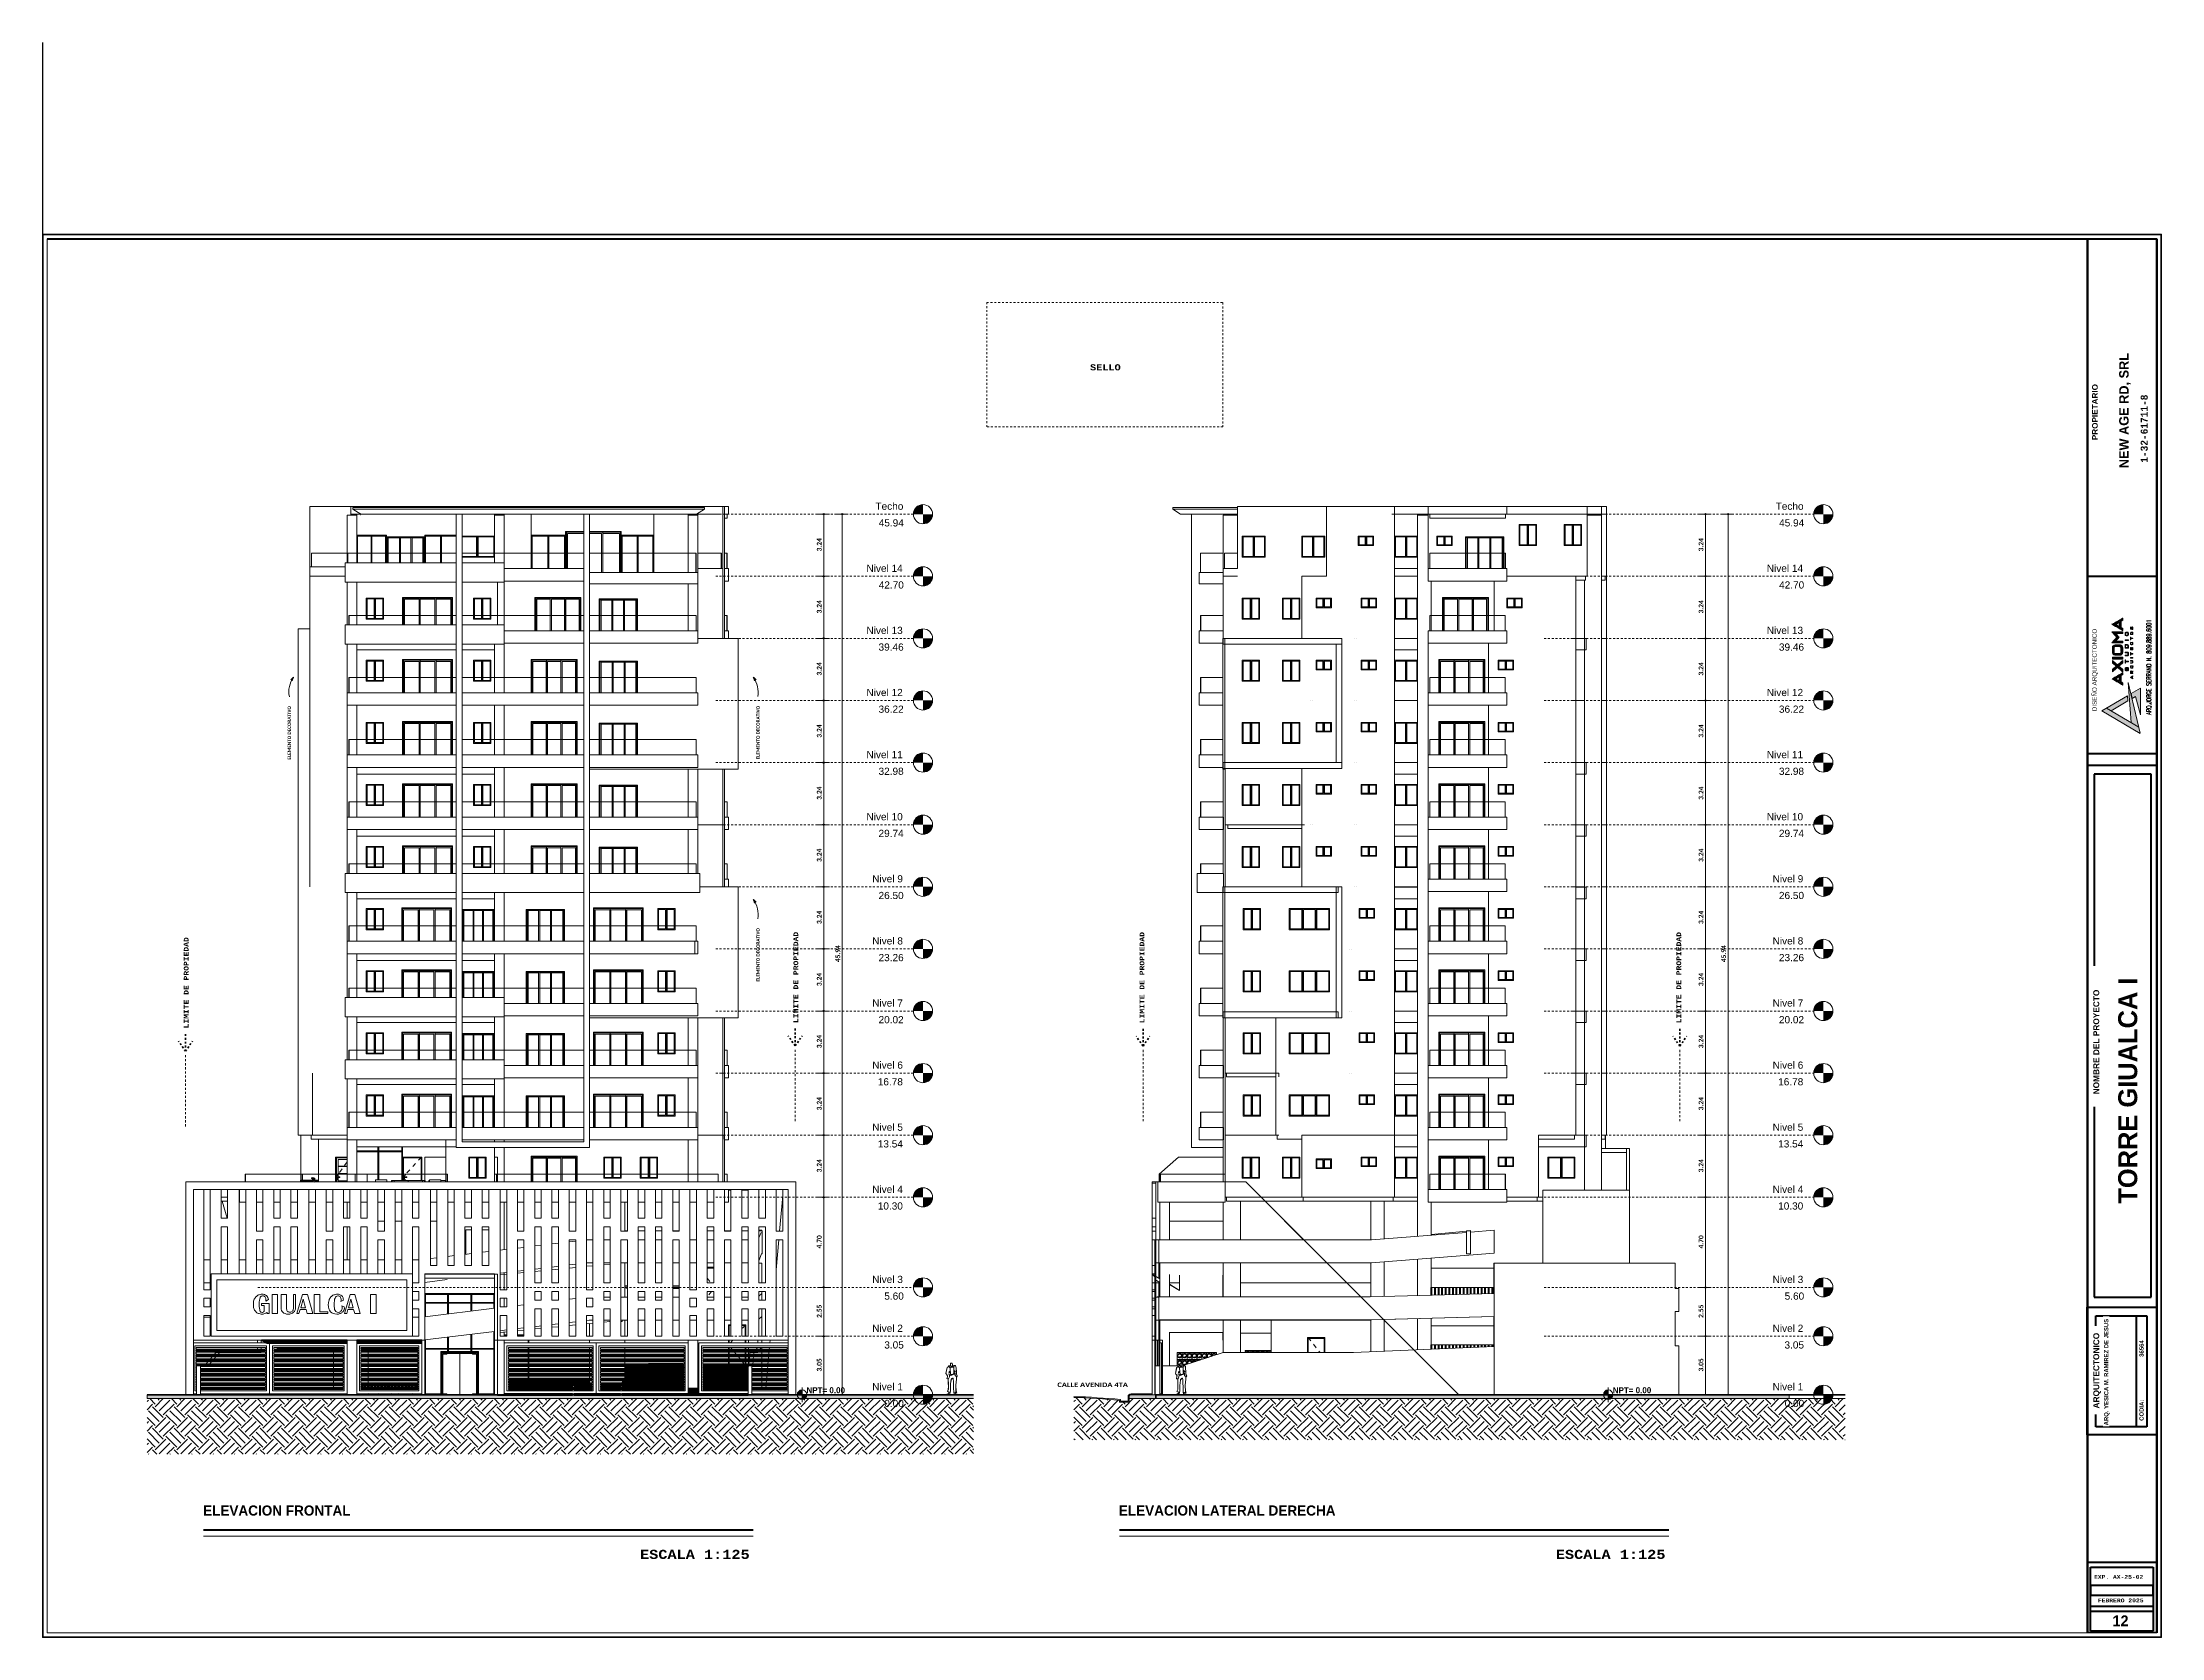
# Model space of a CAD drawing. Header units: metres. Extents: x -144 to 1000, y -717 to 29.
# Drawn here: x -24.2 to 86.4, y -672.4 to -589.1 of the extents above; entities that cross this region are included whole.
import ezdxf

# ---------------------------------------------------------------- set-up
doc = ezdxf.new("R2010")
doc.units = ezdxf.units.M
for name, pattern in [('Basculante', [0.11625, 0.075, -0.04125]), ('basculante modificado', [0.18, 0.1125, -0.0675]), ('Dash Dot 3_16_', [0.595313, 0.357187, -0.119063, 0, -0.119063]), ('Punto 1 mm', [0.075, 0, -0.075]), ('Trazo', [0.45, 0.225, -0.225])]:
    doc.linetypes.add(name, pattern=pattern)
doc.layers.get('0').update_dxf_attribs({"color": 1})
for name, color, linetype, lineweight in [('A-ANNO-DIMS', 1, 'Continuous', 9), ('A-DETL', 1, 'Continuous', 9), ('A-DETL-GENF', 1, 'Continuous', 9), ('A-DETL-THIN', 1, 'Continuous', 9), ('A-DOOR', 1, 'Continuous', 9), ('A-DOOR-FRAM', 1, 'Continuous', 9), ('A-DOOR-GLAZ', 1, 'Continuous', 9), ('A-DOOR-HDLN', 1, 'Trazo', 20), ('A-FLOR', 2, 'Continuous', 9), ('A-FLOR-HRAL', 1, 'Continuous', 9), ('A-FLOR-LEVL', 51, 'Continuous', 9), ('A-FLOR-PATT', 8, 'Continuous', 50), ('A-GENM', 1, 'Continuous', 9), ('A-GLAZ', 1, 'Continuous', 9), ('A-GLAZ-CWMG', 1, 'Continuous', 9), ('A-WALL', 4, 'Continuous', 9), ('C-PRKG', 2, 'Continuous', 9), ('E-ELEC-FIXT', 7, 'Continuous', 9), ('G-ANNO-DIMS', 1, 'Continuous', 9), ('G-ANNO-TEXT', 2, 'Continuous', 9), ('G-ANNO-TTLB', 3, 'Continuous', 18), ('G-ANNO-TTLB-WIDE', 1, 'Continuous', 70), ('G-IMPT', 1, 'Continuous', 9), ('I-FURN', 2, 'Continuous', 9), ('L-SITE', 7, 'Continuous', 9), ('P-SANR-FIXT', 1, 'Continuous', 9), ('S-BEAM', 1, 'Continuous', 9), ('S-COLS', 7, 'Continuous', 9)]:
    doc.layers.add(name, color=color, linetype=linetype, lineweight=lineweight)
doc.layers.add('A-WALL-PATT', color=7, linetype='Continuous', lineweight=35, true_color=0x9c9c9c)
doc.styles.add('Arial', font='arial.ttf', dxfattribs={"height": 0.433594})
doc.styles.add('Arial Black_B', font='ariblk.ttf', dxfattribs={"width": 0.9, "height": 0.1875})
doc.styles.add('Arial_2', font='arial.ttf', dxfattribs={"height": 0.095973})
doc.styles.add('Arial_B', font='arialbd.ttf', dxfattribs={"height": 0.0025})
doc.styles.add('Arial_B_1', font='arialbd.ttf', dxfattribs={"height": 0.001786})
doc.styles.add('Britannic Bold_B', font='', dxfattribs={"width": 0.7})
doc.styles.add('Britannic Bold_B_4', font='', dxfattribs={"height": 0.004465})
doc.styles.add('Britannic Bold_B_5', font='', dxfattribs={"height": 0.006})
doc.styles.add('Britannic Bold_B_6', font='', dxfattribs={"height": 0.005})
doc.styles.add('Britannic Bold_B_8', font='', dxfattribs={"height": 0.006})
doc.styles.add('Calibri_B', font='calibrib.ttf', dxfattribs={"height": 0.165})
doc.styles.add('Calibri_B_1', font='calibrib.ttf', dxfattribs={"height": 0.135})
doc.styles.add('Calibri_B_2', font='calibrib.ttf', dxfattribs={"height": 0.135})
doc.styles.add('Courier New_B', font='courbd.ttf', dxfattribs={"height": 0.1125})
doc.styles.add('Courier New_B_3', font='courbd.ttf', dxfattribs={"height": 0.2625})
doc.styles.add('Courier New_B_4', font='courbd.ttf', dxfattribs={"height": 0.001587})
doc.styles.add('Courier New_B_5', font='courbd.ttf', dxfattribs={"width": 0.8, "height": 0.51})
doc.styles.add('Courier New_B_8', font='courbd.ttf', dxfattribs={"height": 0.0035})
doc.styles.add('RomanD', font='romand__.ttf', dxfattribs={"width": 0.6, "height": 0.002084})
doc.styles.get('Britannic Bold_B').set_extended_font_data('Britannic Bold', bold=True)
doc.styles.get('Britannic Bold_B_4').set_extended_font_data('Britannic Bold', bold=True)
doc.styles.get('Britannic Bold_B_5').set_extended_font_data('Britannic Bold', bold=True)
doc.styles.get('Britannic Bold_B_6').set_extended_font_data('Britannic Bold', bold=True)
doc.styles.get('Britannic Bold_B_8').set_extended_font_data('Britannic Bold', bold=True)

# ---------------------------------------------------------------- blocks, each defined once
blk = doc.blocks.new('Bajo Derecha A2 - 00-LOGO ACROMATICO_dwg-1898258-INDICE Y PORTADA')
at = {"layer": 'G-IMPT', "lineweight": 9}
h = blk.add_hatch(color=256, dxfattribs=at)
edge = h.paths.add_edge_path()
edge.add_spline(control_points=[(2.87733, -17.94751), (2.87727, -17.94752), (2.87839, -17.94689), (2.87544, -17.94859), (2.87467, -17.94903), (2.87104, -17.95112), (2.87406, -17.94991), (2.87182, -17.94959), (2.87331, -17.95042), (2.87385, -17.95074), (2.87427, -17.95098), (2.87485, -17.95132), (2.87571, -17.95181), (2.87603, -17.952), (2.8764, -17.95221), (2.87733, -17.95275), (2.87726, -17.95273), (2.87733, -17.95273)], knot_values=[-1, -1, -1, -1, -0.854167, -0.833333, -0.791667, -0.770833, -0.572917, -0.375, -0.354167, -0.333333, -0.3125, -0.291667, -0.25, -0.208333, -0.1875, -0.166667, 0, 0, 0, 0], degree=3, periodic=0)
edge.add_spline(control_points=[(2.87733, -17.95273), (2.87734, -17.95274), (2.87734, -17.95279), (2.87734, -17.9522), (2.87735, -17.95186), (2.87736, -17.95186), (2.87717, -17.95175), (2.87697, -17.95164), (2.87679, -17.95154), (2.87658, -17.95139), (2.87657, -17.9516), (2.87656, -17.95115), (2.87656, -17.9508), (2.87657, -17.95035), (2.87657, -17.94901), (2.87657, -17.94885), (2.87655, -17.94885), (2.87674, -17.94874), (2.877, -17.94859), (2.8773, -17.94841), (2.87734, -17.94847), (2.87735, -17.94824), (2.87734, -17.94805), (2.87734, -17.94745), (2.87734, -17.9475), (2.87733, -17.94751)], knot_values=[-1, -1, -1, -1, -0.895833, -0.875, -0.854167, -0.78125, -0.75, -0.729167, -0.708333, -0.682292, -0.625, -0.614583, -0.604167, -0.583333, -0.5625, -0.494792, -0.333333, -0.291667, -0.270833, -0.239583, -0.174479, -0.145833, -0.125, -0.104167, 0, 0, 0, 0], degree=3, periodic=0)
edge = h.paths.add_edge_path()
edge.add_spline(control_points=[(2.8744, -17.95015), (2.87434, -17.95011), (2.87399, -17.95033), (2.87526, -17.94959), (2.87682, -17.94872), (2.87574, -17.94884), (2.87579, -17.94969), (2.87579, -17.94991), (2.87579, -17.95005), (2.87579, -17.95013)], knot_values=[-1, -1, -1, -1, -0.666667, -0.619048, -0.571429, -0.142857, -0.095238, -0.047619, 0, 0, 0, 0], degree=3, periodic=0)
edge.add_spline(control_points=[(2.87579, -17.95013), (2.87579, -17.9502), (2.87579, -17.95036), (2.87576, -17.95123), (2.87642, -17.95131), (2.87543, -17.95075), (2.87441, -17.95016), (2.87442, -17.95017), (2.8744, -17.95015)], knot_values=[-1, -1, -1, -1, -0.941176, -0.882353, -0.352941, -0.294118, -0.235294, 0, 0, 0, 0], degree=3, periodic=0)
h = blk.add_hatch(color=256, dxfattribs=at)
edge = h.paths.add_edge_path()
edge.add_line((2.87273, -17.95329), (2.87373, -17.95443))
edge.add_line((2.87373, -17.95443), (2.87472, -17.95558))
edge.add_spline(control_points=[(2.87442, -17.95403), (2.87449, -17.95403), (2.8744, -17.95403), (2.87487, -17.95403), (2.87535, -17.95403), (2.87588, -17.95403), (2.8764, -17.95403), (2.87703, -17.95403), (2.8774, -17.95402), (2.87734, -17.95414), (2.87734, -17.95385), (2.87736, -17.95358), (2.87724, -17.95327), (2.87807, -17.95325), (2.87662, -17.95325), (2.87561, -17.95325), (2.87483, -17.95325), (2.87407, -17.95325), (2.87344, -17.95325), (2.87173, -17.95326), (2.87277, -17.95322), (2.87273, -17.95329)], knot_values=[0, 0, 0, 0, 0.104167, 0.125, 0.145833, 0.166667, 0.1875, 0.208333, 0.25, 0.419271, 0.479167, 0.520833, 0.5625, 0.661458, 0.6875, 0.708333, 0.729167, 0.75, 0.770833, 0.791667, 1, 1, 1, 1], degree=3, periodic=0)
edge = h.paths.add_edge_path()
edge.add_spline(control_points=[(2.87576, -17.95558), (2.87566, -17.95569), (2.87552, -17.95586), (2.87532, -17.9561), (2.87516, -17.95629), (2.87495, -17.95654), (2.87467, -17.95684), (2.87438, -17.95722), (2.87422, -17.95716), (2.87445, -17.95714), (2.87468, -17.95715), (2.875, -17.95715), (2.87551, -17.95715), (2.87608, -17.95715), (2.87647, -17.95715), (2.8767, -17.95715), (2.877, -17.95713), (2.87721, -17.95709), (2.87737, -17.95718), (2.87738, -17.95738), (2.87734, -17.95759), (2.87736, -17.95775), (2.87754, -17.95787), (2.87719, -17.95795), (2.8764, -17.95795), (2.87541, -17.95793), (2.87477, -17.95793), (2.87423, -17.95793), (2.87353, -17.95793), (2.87304, -17.95793), (2.87274, -17.95793)], knot_values=[0, 0, 0, 0, 0.055556, 0.083333, 0.111111, 0.138889, 0.180556, 0.215278, 0.305556, 0.333333, 0.347222, 0.361111, 0.388889, 0.416667, 0.4375, 0.451389, 0.472222, 0.527778, 0.576389, 0.611111, 0.645833, 0.694444, 0.756944, 0.777778, 0.833333, 0.861111, 0.888889, 0.916667, 0.944444, 1, 1, 1, 1], degree=3, periodic=0)
edge.add_spline(control_points=[(2.87274, -17.95793), (2.87271, -17.95793), (2.87275, -17.95787), (2.87297, -17.95762), (2.8736, -17.9569), (2.87395, -17.95649), (2.87432, -17.95607), (2.87472, -17.9556), (2.87473, -17.9556), (2.87472, -17.95558)], knot_values=[0, 0, 0, 0, 0.214286, 0.285714, 0.428571, 0.5, 0.571429, 0.75, 1, 1, 1, 1], degree=3, periodic=0)
edge.add_line((2.87576, -17.95558), (2.8751, -17.95481))
edge.add_line((2.8751, -17.95481), (2.87442, -17.95403))
h = blk.add_hatch(color=256, dxfattribs=at)
edge = h.paths.add_edge_path()
edge.add_spline(control_points=[(2.87898, -17.95494), (2.87893, -17.95494), (2.87882, -17.95494), (2.87871, -17.95494), (2.87846, -17.9549), (2.87834, -17.95477), (2.87824, -17.95459), (2.87826, -17.95439), (2.87825, -17.9542), (2.87826, -17.95401), (2.87824, -17.95381), (2.87833, -17.95363), (2.87847, -17.95348), (2.87884, -17.95342), (2.87878, -17.95345), (2.87936, -17.95345), (2.87927, -17.95343), (2.87954, -17.9535), (2.87969, -17.95363), (2.87974, -17.95381), (2.87975, -17.954), (2.87976, -17.95418), (2.87975, -17.95436), (2.87975, -17.95455), (2.87971, -17.95472), (2.87959, -17.95486), (2.87942, -17.95493), (2.87918, -17.95496), (2.87908, -17.95494), (2.87898, -17.95494)], knot_values=[0, 0, 0, 0, 0.052083, 0.09375, 0.119792, 0.145833, 0.169271, 0.197917, 0.229167, 0.252604, 0.28125, 0.3125, 0.338542, 0.369792, 0.5, 0.541667, 0.630208, 0.664062, 0.697917, 0.729167, 0.75, 0.770833, 0.791667, 0.8125, 0.838542, 0.864583, 0.895833, 0.927083, 1, 1, 1, 1], degree=3, periodic=0)
edge.add_line((2.87898, -17.95494), (2.87898, -17.95494))
edge.add_line((2.87898, -17.95494), (2.87898, -17.95494))
edge = h.paths.add_edge_path()
edge.add_line((2.879, -17.95468), (2.879, -17.95468))
edge.add_line((2.879, -17.95468), (2.879, -17.95468))
edge.add_spline(control_points=[(2.879, -17.95468), (2.87893, -17.95468), (2.87881, -17.95468), (2.8786, -17.95467), (2.87851, -17.95459), (2.87852, -17.95436), (2.87852, -17.95418), (2.87852, -17.954), (2.87851, -17.9538), (2.87864, -17.9537), (2.87877, -17.95371), (2.8789, -17.95371), (2.87915, -17.95371), (2.87935, -17.95371), (2.87947, -17.95378), (2.87949, -17.95397), (2.87948, -17.95417), (2.87948, -17.95456), (2.87953, -17.95449), (2.87937, -17.9547), (2.87917, -17.95467), (2.87905, -17.95468), (2.879, -17.95468)], knot_values=[-1, -1, -1, -1, -0.9375, -0.885417, -0.828125, -0.796875, -0.770833, -0.744792, -0.713542, -0.65625, -0.578125, -0.520833, -0.479167, -0.442708, -0.390625, -0.354167, -0.322917, -0.291667, -0.167969, -0.104167, -0.046875, 0, 0, 0, 0], degree=3, periodic=0)
h = blk.add_hatch(color=256, dxfattribs=at)
edge = h.paths.add_edge_path()
edge.add_spline(control_points=[(2.88134, -17.95227), (2.88126, -17.95229), (2.88128, -17.95217), (2.88142, -17.95196), (2.88141, -17.95159), (2.88145, -17.95158), (2.88132, -17.95135), (2.88116, -17.95145), (2.88117, -17.95167), (2.88116, -17.9519), (2.88119, -17.95192), (2.88111, -17.95217), (2.88096, -17.95227), (2.88077, -17.95229), (2.88059, -17.95219), (2.88054, -17.952), (2.88052, -17.9518), (2.88053, -17.95157), (2.88056, -17.95139), (2.88066, -17.95125), (2.88077, -17.95122), (2.88084, -17.95123)], knot_values=[-1, -1, -1, -1, -0.770833, -0.710938, -0.677083, -0.578125, -0.505208, -0.4375, -0.395833, -0.354167, -0.290365, -0.260417, -0.229167, -0.197917, -0.166667, -0.135417, -0.114583, -0.088542, -0.0625, -0.03125, 0, 0, 0, 0], degree=3, periodic=0)
edge.add_spline(control_points=[(2.88084, -17.95123), (2.88087, -17.95133), (2.88075, -17.95131), (2.88073, -17.9516), (2.88073, -17.95191), (2.88071, -17.95206), (2.88094, -17.95212), (2.88098, -17.95192), (2.88098, -17.95181), (2.88096, -17.95155), (2.88101, -17.95135), (2.88119, -17.9512), (2.88142, -17.95122), (2.8816, -17.9514), (2.8816, -17.95144), (2.8816, -17.95169), (2.88161, -17.95189), (2.88159, -17.95207), (2.88151, -17.95222), (2.8814, -17.95226), (2.88134, -17.95227)], knot_values=[-1, -1, -1, -1, -0.796875, -0.75, -0.71875, -0.65625, -0.578125, -0.498698, -0.4375, -0.395833, -0.354167, -0.3125, -0.270833, -0.229167, -0.15625, -0.119792, -0.09375, -0.0625, -0.03125, 0, 0, 0, 0], degree=3, periodic=0)
h = blk.add_hatch(color=256, dxfattribs=at)
edge = h.paths.add_edge_path()
edge.add_spline(control_points=[(2.87734, -17.96092), (2.87734, -17.961), (2.87734, -17.96115), (2.87734, -17.96136), (2.87734, -17.96157), (2.87736, -17.96178), (2.87733, -17.962), (2.87727, -17.96226), (2.87716, -17.96254), (2.87698, -17.96275), (2.87679, -17.96291), (2.87662, -17.96302), (2.87644, -17.96308), (2.87624, -17.96313), (2.87604, -17.96313), (2.87584, -17.96314), (2.87571, -17.96313), (2.87541, -17.96313), (2.87517, -17.96313), (2.87496, -17.96314), (2.87478, -17.96314), (2.8746, -17.96314), (2.87442, -17.96313), (2.87425, -17.96312), (2.87408, -17.96312), (2.8739, -17.96309), (2.87375, -17.96305), (2.8736, -17.96297), (2.87345, -17.96287), (2.87331, -17.96275), (2.87317, -17.96261), (2.87307, -17.96246), (2.87299, -17.96226), (2.87295, -17.96213), (2.87293, -17.96197), (2.87292, -17.96168), (2.87293, -17.96141), (2.87293, -17.96115), (2.87293, -17.96092), (2.87293, -17.96066), (2.8729, -17.96037), (2.8729, -17.96006), (2.87293, -17.95982), (2.87303, -17.95958), (2.87316, -17.95933), (2.8733, -17.95914), (2.87346, -17.95896), (2.87362, -17.95885), (2.87384, -17.95878), (2.87407, -17.95874), (2.87434, -17.95867), (2.87422, -17.95872), (2.87464, -17.95871), (2.87539, -17.95872), (2.87579, -17.95872), (2.87596, -17.95872), (2.8762, -17.95873), (2.87617, -17.95869), (2.87648, -17.95879), (2.87672, -17.95888), (2.87688, -17.95901), (2.87701, -17.95918), (2.87714, -17.95939), (2.87725, -17.9596), (2.87733, -17.9598), (2.87738, -17.95998), (2.87736, -17.96018), (2.87734, -17.96036), (2.87735, -17.96062), (2.87734, -17.9608), (2.87734, -17.96092)], knot_values=[0, 0, 0, 0, 0.019231, 0.033654, 0.048077, 0.067308, 0.079327, 0.096154, 0.115385, 0.134615, 0.149038, 0.163462, 0.182692, 0.201923, 0.221154, 0.240385, 0.269231, 0.288462, 0.307692, 0.317308, 0.326923, 0.336538, 0.346154, 0.355769, 0.365385, 0.375, 0.384615, 0.394231, 0.403846, 0.413462, 0.425481, 0.442308, 0.461538, 0.480769, 0.5, 0.509615, 0.519231, 0.528846, 0.536058, 0.543269, 0.557692, 0.567308, 0.576923, 0.586538, 0.596154, 0.605769, 0.612981, 0.625, 0.634615, 0.644231, 0.658654, 0.706731, 0.721154, 0.769231, 0.778846, 0.793269, 0.808894, 0.84375, 0.860577, 0.875, 0.884615, 0.894231, 0.903846, 0.913462, 0.920673, 0.932692, 0.947115, 0.959135, 0.971154, 1, 1, 1, 1], degree=3, periodic=0)
edge.add_line((2.87734, -17.96092), (2.87734, -17.96092))
edge.add_line((2.87734, -17.96092), (2.87734, -17.96092))
edge = h.paths.add_edge_path()
edge.add_spline(control_points=[(2.87371, -17.96092), (2.87371, -17.96062), (2.87371, -17.96023), (2.87371, -17.95987), (2.87377, -17.95975), (2.87393, -17.95958), (2.87407, -17.95951), (2.87435, -17.95949), (2.87399, -17.9595), (2.87497, -17.9595), (2.87561, -17.9595), (2.87622, -17.95951), (2.87596, -17.95945), (2.87632, -17.95956), (2.87649, -17.95972), (2.87663, -17.96017), (2.87656, -17.95988), (2.87657, -17.96034), (2.87656, -17.96064), (2.87656, -17.96083), (2.87656, -17.96093)], knot_values=[-1, -1, -1, -1, -0.947917, -0.916667, -0.854167, -0.802083, -0.75, -0.682292, -0.583333, -0.541667, -0.5, -0.447917, -0.34375, -0.3125, -0.28125, -0.244792, -0.125, -0.083333, -0.041667, 0, 0, 0, 0], degree=3, periodic=0)
edge.add_spline(control_points=[(2.87656, -17.96093), (2.87656, -17.96104), (2.87656, -17.96123), (2.87656, -17.9618), (2.87658, -17.96187), (2.87651, -17.96207), (2.87637, -17.96226), (2.87604, -17.96238), (2.87634, -17.96235), (2.87559, -17.96235), (2.87498, -17.96235), (2.87379, -17.96234), (2.87438, -17.9624), (2.87397, -17.9623), (2.87383, -17.96219), (2.87368, -17.96187), (2.87371, -17.96197), (2.87371, -17.96159), (2.87371, -17.96118), (2.87371, -17.96092)], knot_values=[-1, -1, -1, -1, -0.958333, -0.916667, -0.791667, -0.739583, -0.697917, -0.65625, -0.541667, -0.5, -0.458333, -0.416667, -0.290365, -0.260417, -0.229167, -0.1875, -0.083333, -0.041667, 0, 0, 0, 0], degree=3, periodic=0)
h = blk.add_hatch(color=256, dxfattribs=at)
edge = h.paths.add_edge_path()
edge.add_spline(control_points=[(2.87922, -17.96305), (2.87925, -17.96305), (2.87938, -17.96308), (2.8795, -17.96285), (2.87948, -17.96282), (2.87948, -17.96224), (2.87954, -17.96229), (2.8793, -17.96204), (2.8795, -17.96208), (2.87871, -17.96208), (2.87802, -17.96209), (2.87839, -17.96195), (2.87816, -17.96181), (2.87857, -17.96182), (2.87873, -17.96181), (2.87882, -17.96181)], knot_values=[-1, -1, -1, -1, -0.90625, -0.833333, -0.770833, -0.729167, -0.645833, -0.585938, -0.5, -0.458333, -0.416667, -0.25, -0.083333, -0.041667, 0, 0, 0, 0], degree=3, periodic=0)
edge.add_spline(control_points=[(2.87882, -17.96181), (2.8789, -17.96181), (2.87902, -17.96181), (2.8793, -17.96182), (2.87933, -17.96181), (2.87951, -17.96185), (2.87972, -17.96204), (2.87975, -17.96224), (2.87975, -17.96224), (2.87975, -17.96251), (2.87976, -17.96271), (2.87974, -17.96289), (2.87972, -17.96308), (2.87956, -17.96323), (2.87933, -17.96335), (2.87955, -17.9633), (2.87881, -17.96331), (2.87769, -17.9633), (2.87831, -17.96364), (2.87824, -17.96304), (2.87832, -17.96305), (2.87858, -17.96304), (2.8788, -17.96305), (2.879, -17.96305), (2.87914, -17.96305), (2.87922, -17.96305)], knot_values=[-1, -1, -1, -1, -0.958333, -0.927083, -0.864583, -0.822917, -0.791667, -0.751302, -0.6875, -0.65625, -0.635417, -0.614583, -0.585938, -0.5625, -0.53125, -0.458333, -0.416667, -0.395833, -0.161458, -0.123698, -0.080729, -0.0625, -0.041667, -0.020833, 0, 0, 0, 0], degree=3, periodic=0)
h = blk.add_hatch(color=256, dxfattribs=at)
edge = h.paths.add_edge_path()
edge.add_spline(control_points=[(2.879, -17.95861), (2.87892, -17.95861), (2.87878, -17.95862), (2.87857, -17.95862), (2.87845, -17.95868), (2.87831, -17.95881), (2.87826, -17.95896), (2.87825, -17.95906), (2.87825, -17.9594), (2.87825, -17.96009), (2.87834, -17.96008), (2.87808, -17.96012), (2.87861, -17.96011), (2.8788, -17.96011), (2.87893, -17.96011), (2.87899, -17.96011)], knot_values=[-1, -1, -1, -1, -0.958333, -0.90625, -0.833333, -0.770833, -0.703125, -0.65625, -0.625, -0.583333, -0.364583, -0.125, -0.083333, -0.041667, 0, 0, 0, 0], degree=3, periodic=0)
edge.add_spline(control_points=[(2.87899, -17.96011), (2.87909, -17.96011), (2.87932, -17.96011), (2.87967, -17.96013), (2.87976, -17.96), (2.87975, -17.96027), (2.87975, -17.95966), (2.87975, -17.95906), (2.87979, -17.9592), (2.87969, -17.95881), (2.87955, -17.95867), (2.87936, -17.95861), (2.87917, -17.95862), (2.87905, -17.95861), (2.879, -17.95861)], knot_values=[-1, -1, -1, -1, -0.916667, -0.833333, -0.635417, -0.458333, -0.416667, -0.375, -0.197917, -0.151042, -0.114583, -0.072917, -0.036458, 0, 0, 0, 0], degree=3, periodic=0)
edge = h.paths.add_edge_path()
edge.add_line((2.87899, -17.95985), (2.87899, -17.95985))
edge.add_line((2.87899, -17.95985), (2.87899, -17.95985))
edge.add_spline(control_points=[(2.87899, -17.95985), (2.87889, -17.95985), (2.8784, -17.95981), (2.87853, -17.96015), (2.87852, -17.95947), (2.87852, -17.95917), (2.87852, -17.95894), (2.8786, -17.95889), (2.87881, -17.95888), (2.87901, -17.95888), (2.8792, -17.95888), (2.87939, -17.95888), (2.87948, -17.95896), (2.87948, -17.95913), (2.87948, -17.95936), (2.87948, -17.95962), (2.87948, -17.95991), (2.87944, -17.95984), (2.87915, -17.95985), (2.87904, -17.95985), (2.87899, -17.95985)], knot_values=[-1, -1, -1, -1, -0.927083, -0.708333, -0.645833, -0.614583, -0.578125, -0.515625, -0.479167, -0.447917, -0.416667, -0.380208, -0.322917, -0.286458, -0.260417, -0.229167, -0.1875, -0.083333, -0.041667, 0, 0, 0, 0], degree=3, periodic=0)
h = blk.add_hatch(color=256, dxfattribs=at)
edge = h.paths.add_edge_path()
edge.add_line((2.8816, -17.96035), (2.8816, -17.96035))
edge.add_line((2.8816, -17.96035), (2.8816, -17.96035))
edge.add_spline(control_points=[(2.8816, -17.96035), (2.88163, -17.96046), (2.88167, -17.9607), (2.8816, -17.96089), (2.8814, -17.96089), (2.88123, -17.96087), (2.88106, -17.96088), (2.88088, -17.96088), (2.88027, -17.96086), (2.88055, -17.96122), (2.88053, -17.96061), (2.88054, -17.95972), (2.88049, -17.95997), (2.88072, -17.95959), (2.88074, -17.96004), (2.88073, -17.9603), (2.88073, -17.96052), (2.88071, -17.96068), (2.88086, -17.96074), (2.88098, -17.96063), (2.88098, -17.9604), (2.88097, -17.96016), (2.88098, -17.95991), (2.88112, -17.95974), (2.88118, -17.95987), (2.88117, -17.96006), (2.88117, -17.96034), (2.88116, -17.96079), (2.8812, -17.9606), (2.8814, -17.96082), (2.88142, -17.96051), (2.88142, -17.96022), (2.8814, -17.95947), (2.88146, -17.95985), (2.88162, -17.95986), (2.8816, -17.96016), (2.8816, -17.96028), (2.8816, -17.96035)], knot_values=[-1, -1, -1, -1, -0.982143, -0.957589, -0.941964, -0.929688, -0.919643, -0.910714, -0.901786, -0.821429, -0.8125, -0.803571, -0.736607, -0.678571, -0.660714, -0.651786, -0.638393, -0.607143, -0.553571, -0.517857, -0.497768, -0.482143, -0.455357, -0.424107, -0.375, -0.352679, -0.339286, -0.323661, -0.263393, -0.216518, -0.205357, -0.196429, -0.180804, -0.098214, -0.053571, -0.026786, 0, 0, 0, 0], degree=3, periodic=0)
h = blk.add_hatch(color=256, dxfattribs=at)
edge = h.paths.add_edge_path()
edge.add_spline(control_points=[(2.87438, -17.97304), (2.87439, -17.97307), (2.8742, -17.97295), (2.87501, -17.97342), (2.87665, -17.97433), (2.87576, -17.97477), (2.87579, -17.97338), (2.87579, -17.97302), (2.87579, -17.97262), (2.87579, -17.97225), (2.87579, -17.9723), (2.87579, -17.97223)], knot_values=[-1, -1, -1, -1, -0.833333, -0.791667, -0.75, -0.291667, -0.25, -0.208333, -0.166667, -0.125, 0, 0, 0, 0], degree=3, periodic=0)
edge.add_spline(control_points=[(2.87579, -17.97223), (2.87593, -17.97213), (2.87573, -17.97224), (2.87504, -17.97264), (2.87438, -17.97302), (2.87421, -17.97312), (2.87438, -17.97304)], knot_values=[-1, -1, -1, -1, -0.625, -0.5, -0.375, 0, 0, 0, 0], degree=3, periodic=0)
edge = h.paths.add_edge_path()
edge.add_spline(control_points=[(2.87732, -17.97042), (2.87733, -17.97045), (2.87734, -17.97055), (2.87734, -17.97072), (2.87736, -17.97092), (2.87738, -17.97113), (2.87735, -17.9713), (2.87718, -17.97145), (2.87694, -17.97156), (2.87638, -17.97184), (2.87658, -17.97138), (2.87656, -17.97184), (2.87657, -17.97278), (2.87657, -17.97362), (2.87657, -17.97484), (2.87647, -17.97416), (2.87673, -17.97442), (2.87691, -17.97451), (2.87705, -17.9746), (2.87728, -17.9747), (2.87735, -17.97481), (2.87734, -17.97493), (2.87735, -17.97523), (2.87734, -17.97556), (2.87734, -17.97563), (2.87734, -17.97564)], knot_values=[0, 0, 0, 0, 0.052083, 0.088542, 0.114583, 0.135417, 0.166667, 0.1875, 0.21875, 0.239583, 0.395833, 0.416667, 0.458333, 0.479167, 0.489583, 0.59375, 0.625, 0.65625, 0.6875, 0.729167, 0.791667, 0.84375, 0.875, 0.916667, 1, 1, 1, 1], degree=3, periodic=0)
edge.add_spline(control_points=[(2.87734, -17.97564), (2.87726, -17.97564), (2.87707, -17.97551), (2.87596, -17.97487), (2.87555, -17.97463), (2.8749, -17.97426), (2.87425, -17.97388), (2.87348, -17.97344), (2.87228, -17.97274), (2.87285, -17.97307), (2.87279, -17.97303)], knot_values=[0, 0, 0, 0, 0.375, 0.4375, 0.5, 0.5625, 0.625, 0.6875, 0.75, 1, 1, 1, 1], degree=3, periodic=0)
edge.add_line((2.87732, -17.97042), (2.87506, -17.97172))
edge.add_line((2.87506, -17.97172), (2.87279, -17.97303))
h = blk.add_hatch(color=256, dxfattribs=at)
edge = h.paths.add_edge_path()
edge.add_line((2.87734, -17.96527), (2.87623, -17.96623))
edge.add_line((2.87623, -17.96623), (2.87514, -17.96718))
edge.add_spline(control_points=[(2.87575, -17.96771), (2.87577, -17.96765), (2.87546, -17.96794), (2.87622, -17.96728), (2.8765, -17.96704), (2.87678, -17.96679), (2.8771, -17.96651), (2.87747, -17.96619), (2.87733, -17.96635), (2.87734, -17.96605), (2.87734, -17.96582), (2.87735, -17.96539), (2.87734, -17.96539), (2.87734, -17.96527)], knot_values=[0, 0, 0, 0, 0.208333, 0.25, 0.291667, 0.333333, 0.375, 0.416667, 0.583333, 0.645833, 0.708333, 0.791667, 1, 1, 1, 1], degree=3, periodic=0)
edge = h.paths.add_edge_path()
edge.add_spline(control_points=[(2.87575, -17.96771), (2.87579, -17.96775), (2.87568, -17.96765), (2.87654, -17.9684), (2.87725, -17.96901), (2.87725, -17.96911), (2.87735, -17.96881), (2.87734, -17.9694), (2.87734, -17.9696), (2.87734, -17.97016), (2.87735, -17.97008), (2.87733, -17.9701)], knot_values=[0, 0, 0, 0, 0.208333, 0.25, 0.291667, 0.447917, 0.666667, 0.708333, 0.75, 0.791667, 1, 1, 1, 1], degree=3, periodic=0)
edge.add_spline(control_points=[(2.87733, -17.9701), (2.87755, -17.9703), (2.87759, -17.97034), (2.87729, -17.97008), (2.87686, -17.96971), (2.87622, -17.96915), (2.87557, -17.96859), (2.87502, -17.96811), (2.87485, -17.96797), (2.87498, -17.96809), (2.87514, -17.96823)], knot_values=[0, 0, 0, 0, 0.25, 0.333333, 0.416667, 0.5, 0.583333, 0.666667, 0.833333, 1, 1, 1, 1], degree=3, periodic=0)
edge.add_spline(control_points=[(2.87514, -17.96823), (2.87478, -17.96853), (2.87406, -17.96915), (2.87332, -17.96979), (2.87295, -17.97011)], knot_values=[0, 0, 0, 0, 0.5, 1, 1, 1, 1], degree=3, periodic=0)
edge.add_spline(control_points=[(2.87295, -17.97011), (2.87291, -17.97007), (2.87293, -17.97013), (2.87293, -17.96964), (2.87293, -17.96942), (2.87295, -17.96901), (2.8728, -17.96922), (2.87316, -17.9689), (2.87348, -17.96862), (2.87377, -17.96837), (2.87405, -17.96813), (2.87481, -17.96747), (2.87448, -17.96775), (2.87453, -17.96771)], knot_values=[0, 0, 0, 0, 0.25, 0.291667, 0.333333, 0.416667, 0.583333, 0.625, 0.666667, 0.708333, 0.75, 0.791667, 1, 1, 1, 1], degree=3, periodic=0)
edge.add_spline(control_points=[(2.87453, -17.96771), (2.8745, -17.96766), (2.87455, -17.96771), (2.87424, -17.96744), (2.87398, -17.96721), (2.8737, -17.96697), (2.8734, -17.96671), (2.87288, -17.96626), (2.87309, -17.9664), (2.87292, -17.96643), (2.87293, -17.96602), (2.87293, -17.96566), (2.87293, -17.96543), (2.87293, -17.96531)], knot_values=[0, 0, 0, 0, 0.192308, 0.230769, 0.269231, 0.307692, 0.346154, 0.384615, 0.548077, 0.788462, 0.846154, 0.923077, 1, 1, 1, 1], degree=3, periodic=0)
edge.add_spline(control_points=[(2.87293, -17.96531), (2.87299, -17.96529), (2.87296, -17.9653), (2.87377, -17.966), (2.87417, -17.96634), (2.87444, -17.96658), (2.87511, -17.96716), (2.8751, -17.96714), (2.87514, -17.96718)], knot_values=[0, 0, 0, 0, 0.333333, 0.416667, 0.5, 0.583333, 0.666667, 1, 1, 1, 1], degree=3, periodic=0)
h = blk.add_hatch(color=256, dxfattribs=at)
edge = h.paths.add_edge_path()
edge.add_spline(control_points=[(2.87514, -17.9647), (2.87482, -17.9647), (2.87426, -17.9647), (2.87326, -17.9647), (2.87287, -17.9647), (2.87295, -17.96472), (2.87293, -17.96448), (2.87293, -17.96429), (2.87292, -17.96399), (2.87302, -17.96389), (2.873, -17.96393), (2.87326, -17.96392), (2.8738, -17.96392), (2.87438, -17.96392), (2.87484, -17.96392), (2.87515, -17.96392)], knot_values=[-1, -1, -1, -1, -0.958333, -0.916667, -0.895833, -0.78125, -0.708333, -0.625, -0.552083, -0.40625, -0.208333, -0.166667, -0.125, -0.083333, 0, 0, 0, 0], degree=3, periodic=0)
edge.add_spline(control_points=[(2.87515, -17.96392), (2.87533, -17.96392), (2.87569, -17.96392), (2.87622, -17.96392), (2.87743, -17.96393), (2.87734, -17.96387), (2.87734, -17.96418), (2.87737, -17.96449), (2.87704, -17.96482), (2.87868, -17.9647), (2.87679, -17.9647), (2.87619, -17.9647), (2.87569, -17.9647), (2.87532, -17.9647), (2.87514, -17.9647)], knot_values=[-1, -1, -1, -1, -0.952381, -0.904762, -0.857143, -0.660714, -0.595238, -0.52381, -0.380952, -0.095238, -0.071429, -0.047619, -0.02381, 0, 0, 0, 0], degree=3, periodic=0)
h = blk.add_hatch(color=256, dxfattribs=at)
edge = h.paths.add_edge_path()
edge.add_spline(control_points=[(2.87975, -17.96567), (2.87975, -17.96568), (2.87987, -17.96592), (2.8796, -17.96589), (2.87934, -17.9659), (2.87912, -17.96589), (2.87814, -17.9659), (2.87856, -17.96568), (2.87851, -17.96625), (2.87854, -17.96627), (2.87848, -17.9666), (2.87822, -17.96641), (2.87826, -17.96673), (2.87825, -17.96605), (2.87825, -17.96587), (2.87825, -17.96577)], knot_values=[-1, -1, -1, -1, -0.859375, -0.828125, -0.8125, -0.791667, -0.770833, -0.583333, -0.541667, -0.427083, -0.364583, -0.255208, -0.083333, -0.041667, 0, 0, 0, 0], degree=3, periodic=0)
edge.add_spline(control_points=[(2.87825, -17.96577), (2.87825, -17.96567), (2.87825, -17.96528), (2.87826, -17.96496), (2.87821, -17.96495), (2.87855, -17.96508), (2.87851, -17.96533), (2.87853, -17.96556), (2.87847, -17.96564), (2.87878, -17.96563), (2.879, -17.96563), (2.87923, -17.96563), (2.87985, -17.96563), (2.87973, -17.96562), (2.87975, -17.96567)], knot_values=[-1, -1, -1, -1, -0.958333, -0.84375, -0.619792, -0.5625, -0.520833, -0.46875, -0.369792, -0.333333, -0.291667, -0.25, -0.208333, 0, 0, 0, 0], degree=3, periodic=0)
h = blk.add_hatch(color=256, dxfattribs=at)
edge = h.paths.add_edge_path()
edge.add_spline(control_points=[(2.87974, -17.96861), (2.87975, -17.96873), (2.87976, -17.9689), (2.87975, -17.96911), (2.87975, -17.96929), (2.87972, -17.96947), (2.87956, -17.96962), (2.87927, -17.9698), (2.87933, -17.96953), (2.87928, -17.96948), (2.87949, -17.96935), (2.87948, -17.96916), (2.87949, -17.96889), (2.87948, -17.96863), (2.87943, -17.96848), (2.87919, -17.96847), (2.87912, -17.96869), (2.87914, -17.96866), (2.87913, -17.96904), (2.87914, -17.96925), (2.87911, -17.96945), (2.87902, -17.96958), (2.87883, -17.96971), (2.87861, -17.96972), (2.87841, -17.96963), (2.87828, -17.96946), (2.87825, -17.96929), (2.87825, -17.96911), (2.87825, -17.969), (2.87825, -17.96895)], knot_values=[-1, -1, -1, -1, -0.96875, -0.953125, -0.9375, -0.916667, -0.895833, -0.867188, -0.770833, -0.661458, -0.614583, -0.583333, -0.5625, -0.53125, -0.494792, -0.447917, -0.385417, -0.322917, -0.294271, -0.270833, -0.234375, -0.203125, -0.177083, -0.145833, -0.114583, -0.088542, -0.0625, -0.03125, 0, 0, 0, 0], degree=3, periodic=0)
edge.add_spline(control_points=[(2.87825, -17.96895), (2.87824, -17.96887), (2.87825, -17.96872), (2.87825, -17.9685), (2.87847, -17.96828), (2.87875, -17.96814), (2.87867, -17.96842), (2.87871, -17.96844), (2.8785, -17.9686), (2.87852, -17.96878), (2.87851, -17.96902), (2.87852, -17.96925), (2.87854, -17.9694), (2.87871, -17.96948), (2.8789, -17.96931), (2.87887, -17.96936), (2.87887, -17.96903), (2.87887, -17.9688), (2.87886, -17.9686), (2.8789, -17.96844), (2.87902, -17.96832), (2.8792, -17.96821), (2.8794, -17.96822), (2.87957, -17.96829), (2.8798, -17.96857), (2.87975, -17.96863), (2.87974, -17.96861)], knot_values=[-1, -1, -1, -1, -0.942708, -0.916667, -0.895833, -0.854167, -0.760417, -0.65625, -0.614583, -0.583333, -0.5625, -0.539062, -0.505208, -0.460938, -0.414062, -0.335938, -0.3125, -0.286458, -0.260417, -0.229167, -0.197917, -0.164062, -0.140625, -0.114583, -0.082031, 0, 0, 0, 0], degree=3, periodic=0)
h = blk.add_hatch(color=256, dxfattribs=at)
edge = h.paths.add_edge_path()
edge.add_spline(control_points=[(2.88159, -17.9697), (2.88162, -17.96987), (2.88181, -17.96974), (2.88136, -17.97019), (2.88104, -17.97051), (2.88106, -17.97049), (2.88102, -17.97053)], knot_values=[0, 0, 0, 0, 0.5, 0.611111, 0.722222, 1, 1, 1, 1], degree=3, periodic=0)
edge.add_spline(control_points=[(2.88102, -17.97053), (2.88101, -17.97056), (2.88106, -17.97056), (2.88168, -17.97055), (2.88151, -17.97066), (2.88173, -17.97075), (2.88132, -17.97075), (2.87976, -17.97071), (2.88061, -17.97123), (2.88053, -17.97017), (2.88054, -17.96996), (2.88055, -17.96989), (2.88069, -17.96971), (2.88089, -17.96967), (2.88106, -17.96976), (2.8812, -17.96996), (2.88118, -17.97005), (2.88119, -17.97008)], knot_values=[0, 0, 0, 0, 0.09375, 0.119792, 0.216146, 0.385417, 0.416667, 0.458333, 0.666667, 0.71875, 0.760417, 0.8125, 0.84375, 0.869792, 0.895833, 0.932292, 1, 1, 1, 1], degree=3, periodic=0)
edge.add_spline(control_points=[(2.88119, -17.97008), (2.88125, -17.97004), (2.88133, -17.96995), (2.88147, -17.96981), (2.88154, -17.96974), (2.88159, -17.9697)], knot_values=[0, 0, 0, 0, 0.4, 0.7, 1, 1, 1, 1], degree=3, periodic=0)
h = blk.add_hatch(color=256, dxfattribs=at)
h.paths.add_polyline_path([(2.8795, -17.98231), (2.87934, -17.98011), (2.87047, -17.98531), (2.87243, -17.98647)])
edge = h.paths.add_edge_path()
edge.add_line((2.88472, -17.97693), (2.8847, -17.97693))
edge.add_line((2.88472, -17.97693), (2.88472, -17.98816))
edge.add_line((2.88472, -17.98816), (2.88264, -17.98046))
edge.add_line((2.88264, -17.98046), (2.88127, -17.98126))
edge.add_line((2.88127, -17.98126), (2.88079, -17.97924))
edge.add_line((2.88079, -17.97924), (2.8847, -17.97693))
blk.add_hatch(color=256, dxfattribs=at).paths.add_polyline_path([(2.87963, -17.97455), (2.88408, -17.99333), (2.88086, -17.99143)])
h = blk.add_hatch(color=256, dxfattribs=at)
edge = h.paths.add_edge_path()
edge.add_line((2.87047, -17.98531), (2.88408, -17.99333))
edge.add_line((2.88408, -17.99333), (2.88469, -17.99589))
edge.add_line((2.88462, -17.99596), (2.88463, -17.99596))
edge.add_line((2.88463, -17.99596), (2.88465, -17.99596))
edge.add_line((2.88465, -17.99596), (2.88466, -17.99596))
edge.add_line((2.88466, -17.99596), (2.88467, -17.99595))
edge.add_line((2.88467, -17.99595), (2.88468, -17.99594))
edge.add_line((2.88468, -17.99594), (2.88469, -17.99593))
edge.add_line((2.88469, -17.99593), (2.88469, -17.99592))
edge.add_line((2.88469, -17.99592), (2.88469, -17.9959))
edge.add_line((2.88469, -17.9959), (2.88469, -17.99589))
edge.add_line((2.88462, -17.99596), (2.86849, -17.98647))
edge.add_line((2.86849, -17.98647), (2.87047, -17.98531))
blk.add_line((2.88408, -17.99333), (2.87047, -17.98531), dxfattribs=at)
at = {"layer": 'G-IMPT', "lineweight": 9, "flags": 128}
for points in [[(2.87243, -17.98647), (2.8795, -17.98231), (2.87934, -17.98011), (2.86849, -17.98647), (2.88462, -17.99596)], [(2.88469, -17.9959), (2.87963, -17.97455), (2.88086, -17.99143)]]:
    blk.add_lwpolyline(points, dxfattribs=at)
blk.add_lwpolyline([(2.88127, -17.98126), (2.88079, -17.97924), (2.8847, -17.97693), (2.8847, -17.98816), (2.88264, -17.98046)], close=True, dxfattribs=at)
at = {"layer": 'G-IMPT', "lineweight": 9}
for points, knots in [([(2.87273, -17.95329), (2.87275, -17.95324), (2.87278, -17.95325), (2.8728, -17.95325), (2.87289, -17.95325), (2.87298, -17.95325), (2.87307, -17.95325), (2.87444, -17.95325), (2.87581, -17.95325), (2.87718, -17.95325), (2.87736, -17.95325), (2.87734, -17.95323), (2.87734, -17.95342), (2.87734, -17.9536), (2.87734, -17.95378), (2.87734, -17.95396), (2.87734, -17.95403), (2.87734, -17.95403), (2.87727, -17.95403), (2.87723, -17.95403), (2.87719, -17.95403), (2.87715, -17.95403), (2.8763, -17.95403), (2.87545, -17.95403), (2.8746, -17.95403), (2.87455, -17.95403), (2.8745, -17.95403), (2.87442, -17.95403)], [19, 19, 19, 19, 20, 20, 20, 21, 21, 21, 22, 22, 22, 23, 23, 23, 24, 24, 24, 25, 25, 25, 26, 26, 26, 27, 27, 27, 28, 28, 28, 28]), ([(2.87733, -17.95273), (2.87728, -17.95273), (2.87724, -17.9527), (2.8772, -17.95267), (2.87667, -17.95237), (2.87614, -17.95206), (2.8756, -17.95175), (2.87472, -17.95124), (2.87383, -17.95073), (2.87294, -17.95022), (2.8729, -17.95019), (2.87287, -17.95017), (2.87283, -17.95015), (2.87281, -17.95013), (2.87281, -17.95011), (2.87283, -17.9501), (2.87286, -17.95008), (2.8729, -17.95006), (2.87293, -17.95004), (2.87435, -17.94922), (2.87577, -17.9484), (2.87719, -17.94758), (2.87723, -17.94755), (2.87728, -17.94752), (2.87733, -17.94751)], [0, 0, 0, 0, 1, 1, 1, 2, 2, 2, 3, 3, 3, 4, 4, 4, 5, 5, 5, 6, 6, 6, 7, 7, 7, 8, 8, 8, 8]), ([(2.8744, -17.95015), (2.87437, -17.95014), (2.87437, -17.95011), (2.87439, -17.9501), (2.87442, -17.95008), (2.87444, -17.95007), (2.87446, -17.95006), (2.87486, -17.94983), (2.87526, -17.9496), (2.87566, -17.94936), (2.87568, -17.94935), (2.8757, -17.94934), (2.87573, -17.94933), (2.87576, -17.94931), (2.87578, -17.94932), (2.87579, -17.94936), (2.87579, -17.94939), (2.87579, -17.94943), (2.87579, -17.94946), (2.87579, -17.94968), (2.87579, -17.94991), (2.87579, -17.95013)], [6, 6, 6, 6, 7, 7, 7, 8, 8, 8, 9, 9, 9, 10, 10, 10, 11, 11, 11, 12, 12, 12, 13, 13, 13, 13]), ([(2.87579, -17.95013), (2.87579, -17.95034), (2.87579, -17.95056), (2.87579, -17.95078), (2.87579, -17.95081), (2.87579, -17.95085), (2.87579, -17.95088), (2.87578, -17.95092), (2.87576, -17.95094), (2.87573, -17.95092), (2.87571, -17.95091), (2.8757, -17.9509), (2.87568, -17.95089), (2.87527, -17.95066), (2.87486, -17.95042), (2.87445, -17.95018), (2.87443, -17.95017), (2.87442, -17.95016), (2.8744, -17.95015)], [0, 0, 0, 0, 1, 1, 1, 2, 2, 2, 3, 3, 3, 4, 4, 4, 5, 5, 5, 6, 6, 6, 6]), ([(2.87733, -17.94751), (2.87734, -17.94753), (2.87734, -17.94753), (2.87734, -17.94754), (2.87734, -17.9478), (2.87734, -17.94807), (2.87734, -17.94833), (2.87734, -17.94838), (2.87732, -17.94841), (2.87728, -17.94843), (2.87708, -17.94854), (2.87689, -17.94866), (2.87669, -17.94877), (2.87666, -17.94879), (2.87663, -17.94881), (2.8766, -17.94882), (2.87658, -17.94884), (2.87657, -17.94886), (2.87657, -17.94888), (2.87657, -17.94892), (2.87657, -17.94895), (2.87657, -17.94899), (2.87657, -17.94974), (2.87657, -17.9505), (2.87657, -17.95126), (2.87657, -17.95144), (2.87655, -17.95139), (2.87669, -17.95148), (2.87689, -17.95159), (2.87708, -17.9517), (2.87728, -17.95182), (2.87732, -17.95184), (2.87734, -17.95187), (2.87734, -17.95192), (2.87734, -17.95218), (2.87734, -17.95244), (2.87734, -17.9527), (2.87734, -17.95271), (2.87734, -17.95272), (2.87733, -17.95273)], [8, 8, 8, 8, 9, 9, 9, 10, 10, 10, 11, 11, 11, 12, 12, 12, 13, 13, 13, 14, 14, 14, 15, 15, 15, 16, 16, 16, 17, 17, 17, 18, 18, 18, 19, 19, 19, 20, 20, 20, 21, 21, 21, 21]), ([(2.87898, -17.95494), (2.87888, -17.95494), (2.87879, -17.95494), (2.87869, -17.95494), (2.87845, -17.95495), (2.87825, -17.95473), (2.87825, -17.95451), (2.87826, -17.9543), (2.87825, -17.95409), (2.87825, -17.95388), (2.87825, -17.95367), (2.87843, -17.95347), (2.87863, -17.95345), (2.87868, -17.95345), (2.87872, -17.95345), (2.87877, -17.95345), (2.87892, -17.95345), (2.87908, -17.95345), (2.87924, -17.95345), (2.87929, -17.95345), (2.87934, -17.95345), (2.87939, -17.95346), (2.87955, -17.95348), (2.87972, -17.95364), (2.87974, -17.95381), (2.87976, -17.95407), (2.87977, -17.95433), (2.87973, -17.95459), (2.87971, -17.95479), (2.87954, -17.95493), (2.87934, -17.95494), (2.87922, -17.95495), (2.8791, -17.95494), (2.87898, -17.95494)], [0, 0, 0, 0, 1, 1, 1, 2, 2, 2, 3, 3, 3, 4, 4, 4, 5, 5, 5, 6, 6, 6, 7, 7, 7, 8, 8, 8, 9, 9, 9, 10, 10, 10, 11, 11, 11, 11]), ([(2.879, -17.95468), (2.8789, -17.95468), (2.8788, -17.95468), (2.8787, -17.95468), (2.87859, -17.95467), (2.87852, -17.95461), (2.87852, -17.95449), (2.87852, -17.95429), (2.87852, -17.9541), (2.87852, -17.9539), (2.87852, -17.95379), (2.87858, -17.95373), (2.87869, -17.95371), (2.87874, -17.95371), (2.87879, -17.95371), (2.87884, -17.95371), (2.87898, -17.95371), (2.87912, -17.95371), (2.87927, -17.95371), (2.87942, -17.95372), (2.87948, -17.95378), (2.87948, -17.95393), (2.87949, -17.95411), (2.87948, -17.95429), (2.87948, -17.95446), (2.87948, -17.95448), (2.87948, -17.9545), (2.87948, -17.95452), (2.87946, -17.95462), (2.8794, -17.95467), (2.87931, -17.95468), (2.87921, -17.95468), (2.8791, -17.95468), (2.879, -17.95468)], [0, 0, 0, 0, 1, 1, 1, 2, 2, 2, 3, 3, 3, 4, 4, 4, 5, 5, 5, 6, 6, 6, 7, 7, 7, 8, 8, 8, 9, 9, 9, 10, 10, 10, 11, 11, 11, 11]), ([(2.88134, -17.95227), (2.88131, -17.95228), (2.8813, -17.95227), (2.88129, -17.95224), (2.88129, -17.95221), (2.88129, -17.95218), (2.88129, -17.95214), (2.88129, -17.95212), (2.8813, -17.95209), (2.88133, -17.95208), (2.8814, -17.95205), (2.88142, -17.95199), (2.88142, -17.95191), (2.88141, -17.9518), (2.88141, -17.95169), (2.88141, -17.95157), (2.88141, -17.95156), (2.88142, -17.95154), (2.88141, -17.95153), (2.88141, -17.95146), (2.88136, -17.95141), (2.88129, -17.9514), (2.88123, -17.9514), (2.88117, -17.95145), (2.88117, -17.95153), (2.88116, -17.95163), (2.88117, -17.95174), (2.88117, -17.95185), (2.88117, -17.9519), (2.88117, -17.95196), (2.88116, -17.95201), (2.88114, -17.95216), (2.88102, -17.95227), (2.88087, -17.95228), (2.88072, -17.95229), (2.88058, -17.95219), (2.88055, -17.95204), (2.88052, -17.95185), (2.88052, -17.95164), (2.88055, -17.95144), (2.88058, -17.9513), (2.88069, -17.95123), (2.88084, -17.95123)], [13, 13, 13, 13, 14, 14, 14, 15, 15, 15, 16, 16, 16, 17, 17, 17, 18, 18, 18, 19, 19, 19, 20, 20, 20, 21, 21, 21, 22, 22, 22, 23, 23, 23, 24, 24, 24, 25, 25, 25, 26, 26, 26, 27, 27, 27, 27]), ([(2.8816, -17.9539), (2.8816, -17.95397), (2.8816, -17.95405), (2.8816, -17.95412), (2.88159, -17.95429), (2.88148, -17.95441), (2.88132, -17.95443), (2.88115, -17.95444), (2.88099, -17.95443), (2.88083, -17.95443), (2.88066, -17.95442), (2.88055, -17.9543), (2.88054, -17.95413), (2.88053, -17.95397), (2.88053, -17.95382), (2.88054, -17.95367), (2.88054, -17.95349), (2.88069, -17.95336), (2.88085, -17.95336), (2.881, -17.95337), (2.88115, -17.95336), (2.8813, -17.95337), (2.88148, -17.95337), (2.88159, -17.95349), (2.8816, -17.95368), (2.8816, -17.95375), (2.8816, -17.95383), (2.8816, -17.9539)], [0, 0, 0, 0, 1, 1, 1, 2, 2, 2, 3, 3, 3, 4, 4, 4, 5, 5, 5, 6, 6, 6, 7, 7, 7, 8, 8, 8, 9, 9, 9, 9]), ([(2.88084, -17.95123), (2.88086, -17.95126), (2.88085, -17.9513), (2.88085, -17.95134), (2.88086, -17.95137), (2.88084, -17.9514), (2.88081, -17.95141), (2.88076, -17.95143), (2.88073, -17.95148), (2.88073, -17.95154), (2.88073, -17.95168), (2.88073, -17.95182), (2.88073, -17.95197), (2.88073, -17.95201), (2.88075, -17.95205), (2.8808, -17.95207), (2.88088, -17.95211), (2.88096, -17.95206), (2.88097, -17.95198), (2.88098, -17.95194), (2.88097, -17.9519), (2.88097, -17.95186), (2.88098, -17.95174), (2.88097, -17.95162), (2.88098, -17.9515), (2.88098, -17.95137), (2.88109, -17.95125), (2.88122, -17.95122), (2.88135, -17.95119), (2.88149, -17.95125), (2.88156, -17.95137), (2.88159, -17.95141), (2.8816, -17.95146), (2.8816, -17.95151), (2.8816, -17.95167), (2.8816, -17.95183), (2.8816, -17.95198), (2.88159, -17.95213), (2.88148, -17.95225), (2.88134, -17.95227)], [0, 0, 0, 0, 1, 1, 1, 2, 2, 2, 3, 3, 3, 4, 4, 4, 5, 5, 5, 6, 6, 6, 7, 7, 7, 8, 8, 8, 9, 9, 9, 10, 10, 10, 11, 11, 11, 12, 12, 12, 13, 13, 13, 13]), ([(2.88107, -17.95424), (2.881, -17.95424), (2.88093, -17.95424), (2.88085, -17.95424), (2.88078, -17.95423), (2.88073, -17.95419), (2.88073, -17.95412), (2.88073, -17.95397), (2.88073, -17.95382), (2.88073, -17.95367), (2.88073, -17.9536), (2.88078, -17.95356), (2.88085, -17.95356), (2.88093, -17.95355), (2.88101, -17.95355), (2.88109, -17.95355)], [4.5, 4.5, 4.5, 4.5, 5, 5, 5, 6, 6, 6, 7, 7, 7, 8, 8, 8, 9, 9, 9, 9]), ([(2.88109, -17.95355), (2.88115, -17.95355), (2.88122, -17.95355), (2.88128, -17.95355), (2.88136, -17.95356), (2.88141, -17.9536), (2.88141, -17.95368), (2.88142, -17.95382), (2.88142, -17.95397), (2.88141, -17.95411), (2.88141, -17.95419), (2.88136, -17.95423), (2.88128, -17.95424), (2.88121, -17.95424), (2.88114, -17.95424), (2.88107, -17.95424)], [0, 0, 0, 0, 1, 1, 1, 2, 2, 2, 3, 3, 3, 4, 4, 4, 4.5, 4.5, 4.5, 4.5]), ([(2.87274, -17.95793), (2.87274, -17.95787), (2.87278, -17.95784), (2.87281, -17.95781), (2.87321, -17.95735), (2.87361, -17.95689), (2.87401, -17.95643), (2.87422, -17.95618), (2.87443, -17.95594), (2.87465, -17.95569), (2.87467, -17.95566), (2.87471, -17.95563), (2.87472, -17.95558)], [14, 14, 14, 14, 15, 15, 15, 16, 16, 16, 17, 17, 17, 18, 18, 18, 18]), ([(2.87576, -17.95558), (2.87574, -17.95564), (2.8757, -17.95567), (2.87566, -17.95571), (2.87528, -17.95615), (2.87491, -17.95658), (2.87453, -17.95702), (2.8745, -17.95705), (2.87448, -17.95708), (2.87445, -17.95711), (2.87444, -17.95712), (2.87445, -17.95714), (2.87447, -17.95714), (2.87452, -17.95714), (2.87457, -17.95715), (2.87463, -17.95715), (2.87547, -17.95715), (2.8763, -17.95715), (2.87714, -17.95715), (2.87719, -17.95715), (2.87723, -17.95715), (2.87727, -17.95715), (2.87733, -17.95715), (2.87734, -17.95716), (2.87734, -17.95722), (2.87734, -17.95743), (2.87734, -17.95764), (2.87734, -17.95785), (2.87734, -17.95792), (2.87733, -17.95793), (2.87726, -17.95793), (2.87723, -17.95793), (2.87719, -17.95793), (2.87716, -17.95793), (2.87574, -17.95793), (2.87431, -17.95793), (2.87289, -17.95793), (2.87284, -17.95793), (2.87279, -17.95793), (2.87274, -17.95793)], [1, 1, 1, 1, 2, 2, 2, 3, 3, 3, 4, 4, 4, 5, 5, 5, 6, 6, 6, 7, 7, 7, 8, 8, 8, 9, 9, 9, 10, 10, 10, 11, 11, 11, 12, 12, 12, 13, 13, 13, 14, 14, 14, 14]), ([(2.87734, -17.96092), (2.87734, -17.96123), (2.87734, -17.96154), (2.87734, -17.96185), (2.87734, -17.96227), (2.87716, -17.9626), (2.87684, -17.96286), (2.87662, -17.96304), (2.87637, -17.96312), (2.87609, -17.96313), (2.8759, -17.96314), (2.87571, -17.96313), (2.87551, -17.96313), (2.87508, -17.96313), (2.87466, -17.96313), (2.87423, -17.96313), (2.87377, -17.96313), (2.87342, -17.96293), (2.87316, -17.96257), (2.87301, -17.96237), (2.87293, -17.96213), (2.87293, -17.96188), (2.87293, -17.96124), (2.87293, -17.96061), (2.87293, -17.95997), (2.87293, -17.9593), (2.87353, -17.95874), (2.87413, -17.95872), (2.87419, -17.95872), (2.87424, -17.95872), (2.8743, -17.95872), (2.87486, -17.95872), (2.87542, -17.95872), (2.87598, -17.95872), (2.87611, -17.95872), (2.87624, -17.95872), (2.87636, -17.95875), (2.87682, -17.95885), (2.87733, -17.95932), (2.87734, -17.95995), (2.87735, -17.96027), (2.87734, -17.9606), (2.87734, -17.96092)], [0, 0, 0, 0, 1, 1, 1, 2, 2, 2, 3, 3, 3, 4, 4, 4, 5, 5, 5, 6, 6, 6, 7, 7, 7, 8, 8, 8, 9, 9, 9, 10, 10, 10, 11, 11, 11, 12, 12, 12, 13, 13, 13, 14, 14, 14, 14]), ([(2.87371, -17.96092), (2.87371, -17.96064), (2.87371, -17.96035), (2.87371, -17.96007), (2.87371, -17.9599), (2.87375, -17.95976), (2.87387, -17.95964), (2.87397, -17.95955), (2.87408, -17.9595), (2.8742, -17.9595), (2.87424, -17.9595), (2.87428, -17.9595), (2.87432, -17.9595), (2.87486, -17.9595), (2.8754, -17.9595), (2.87593, -17.9595), (2.87597, -17.9595), (2.87601, -17.9595), (2.87605, -17.9595), (2.87635, -17.95951), (2.87656, -17.95972), (2.87656, -17.96002), (2.87657, -17.96005), (2.87656, -17.96008), (2.87656, -17.96011), (2.87656, -17.96038), (2.87656, -17.96066), (2.87656, -17.96093)], [8.5, 8.5, 8.5, 8.5, 9, 9, 9, 10, 10, 10, 11, 11, 11, 12, 12, 12, 13, 13, 13, 14, 14, 14, 15, 15, 15, 16, 16, 16, 17, 17, 17, 17]), ([(2.87656, -17.96093), (2.87656, -17.96122), (2.87656, -17.96151), (2.87657, -17.9618), (2.87657, -17.96187), (2.87656, -17.96193), (2.87654, -17.96199), (2.87647, -17.96219), (2.87634, -17.9623), (2.87614, -17.96234), (2.87609, -17.96235), (2.87604, -17.96235), (2.87599, -17.96235), (2.87542, -17.96235), (2.87486, -17.96235), (2.87429, -17.96235), (2.87425, -17.96235), (2.8742, -17.96235), (2.87416, -17.96234), (2.87394, -17.96232), (2.87377, -17.96216), (2.87372, -17.96194), (2.87371, -17.96189), (2.87371, -17.96183), (2.87371, -17.96178), (2.87371, -17.96149), (2.87371, -17.96121), (2.87371, -17.96092)], [0, 0, 0, 0, 1, 1, 1, 2, 2, 2, 3, 3, 3, 4, 4, 4, 5, 5, 5, 6, 6, 6, 7, 7, 7, 8, 8, 8, 8.5, 8.5, 8.5, 8.5]), ([(2.87882, -17.96181), (2.87896, -17.96181), (2.8791, -17.96181), (2.87924, -17.96182), (2.8793, -17.96182), (2.87935, -17.96182), (2.87941, -17.96183), (2.87958, -17.96187), (2.87969, -17.96198), (2.87973, -17.96215), (2.87974, -17.96219), (2.87975, -17.96223), (2.87975, -17.96227), (2.87975, -17.96247), (2.87975, -17.96267), (2.87975, -17.96286), (2.87974, -17.96307), (2.87963, -17.96323), (2.87944, -17.96329), (2.8794, -17.9633), (2.87936, -17.96331), (2.87931, -17.96331), (2.87899, -17.96331), (2.87866, -17.96331), (2.87834, -17.96331), (2.87832, -17.96331), (2.87831, -17.96331), (2.87829, -17.96331), (2.87827, -17.96331), (2.87826, -17.9633), (2.87826, -17.96327), (2.87826, -17.96327), (2.87825, -17.96326), (2.87825, -17.96326), (2.87826, -17.96301), (2.87822, -17.96305), (2.87845, -17.96305), (2.8787, -17.96304), (2.87896, -17.96305), (2.87922, -17.96305)], [0, 0, 0, 0, 1, 1, 1, 2, 2, 2, 3, 3, 3, 4, 4, 4, 5, 5, 5, 6, 6, 6, 7, 7, 7, 8, 8, 8, 9, 9, 9, 10, 10, 10, 11, 11, 11, 12, 12, 12, 13, 13, 13, 13]), ([(2.87899, -17.95692), (2.8788, -17.95692), (2.8786, -17.95692), (2.8784, -17.95692), (2.87837, -17.95692), (2.87833, -17.95692), (2.8783, -17.95691), (2.87827, -17.95691), (2.87826, -17.95689), (2.87825, -17.95687), (2.87825, -17.95683), (2.87825, -17.9568), (2.87825, -17.95676), (2.87825, -17.95665), (2.87825, -17.95665), (2.87837, -17.95665), (2.87858, -17.95665), (2.87879, -17.95665), (2.879, -17.95665)], [0, 0, 0, 0, 1, 1, 1, 2, 2, 2, 3, 3, 3, 4, 4, 4, 5, 5, 5, 5.5, 5.5, 5.5, 5.5]), ([(2.87899, -17.96011), (2.87879, -17.96011), (2.87858, -17.96011), (2.87838, -17.96011), (2.87835, -17.96011), (2.87832, -17.96011), (2.87829, -17.96011), (2.87827, -17.96011), (2.87826, -17.9601), (2.87826, -17.96007), (2.87825, -17.96005), (2.87825, -17.96003), (2.87825, -17.96), (2.87825, -17.95969), (2.87825, -17.95938), (2.87825, -17.95907), (2.87825, -17.95895), (2.87829, -17.95884), (2.87838, -17.95875), (2.87846, -17.95867), (2.87856, -17.95862), (2.87868, -17.95862), (2.87879, -17.95862), (2.87889, -17.95861), (2.879, -17.95861)], [0, 0, 0, 0, 1, 1, 1, 2, 2, 2, 3, 3, 3, 4, 4, 4, 5, 5, 5, 6, 6, 6, 7, 7, 7, 7.5, 7.5, 7.5, 7.5]), ([(2.87922, -17.96305), (2.87925, -17.96305), (2.87928, -17.96305), (2.87932, -17.96304), (2.8794, -17.96304), (2.87946, -17.96298), (2.87948, -17.9629), (2.87948, -17.96287), (2.87948, -17.96285), (2.87948, -17.96282), (2.87948, -17.96265), (2.87948, -17.96248), (2.87948, -17.9623), (2.87948, -17.96229), (2.87948, -17.96227), (2.87948, -17.96225), (2.87947, -17.96216), (2.87942, -17.9621), (2.87933, -17.96209), (2.87929, -17.96208), (2.87925, -17.96208), (2.87921, -17.96208), (2.87895, -17.96208), (2.87868, -17.96208), (2.87842, -17.96208), (2.87838, -17.96208), (2.87834, -17.96208), (2.8783, -17.96208), (2.87828, -17.96207), (2.87826, -17.96206), (2.87826, -17.96204), (2.87825, -17.96198), (2.87826, -17.96191), (2.87826, -17.96185), (2.87826, -17.96183), (2.87828, -17.96182), (2.8783, -17.96182), (2.87833, -17.96182), (2.87837, -17.96181), (2.8784, -17.96181), (2.87854, -17.96181), (2.87868, -17.96181), (2.87882, -17.96181)], [13, 13, 13, 13, 14, 14, 14, 15, 15, 15, 16, 16, 16, 17, 17, 17, 18, 18, 18, 19, 19, 19, 20, 20, 20, 21, 21, 21, 22, 22, 22, 23, 23, 23, 24, 24, 24, 25, 25, 25, 26, 26, 26, 27, 27, 27, 27]), ([(2.87899, -17.95985), (2.87885, -17.95985), (2.87871, -17.95985), (2.87857, -17.95985), (2.87854, -17.95985), (2.87852, -17.95983), (2.87852, -17.95979), (2.87852, -17.95978), (2.87852, -17.95977), (2.87852, -17.95976), (2.87852, -17.95954), (2.87852, -17.95931), (2.87852, -17.95909), (2.87852, -17.95895), (2.87858, -17.95889), (2.87872, -17.95888), (2.8789, -17.95888), (2.87909, -17.95888), (2.87928, -17.95888), (2.87941, -17.95888), (2.87948, -17.95895), (2.87948, -17.95908), (2.87949, -17.95931), (2.87948, -17.95954), (2.87948, -17.95977), (2.87948, -17.95984), (2.87947, -17.95985), (2.8794, -17.95985), (2.87926, -17.95985), (2.87913, -17.95985), (2.87899, -17.95985)], [0, 0, 0, 0, 1, 1, 1, 2, 2, 2, 3, 3, 3, 4, 4, 4, 5, 5, 5, 6, 6, 6, 7, 7, 7, 8, 8, 8, 9, 9, 9, 10, 10, 10, 10]), ([(2.879, -17.95665), (2.87921, -17.95665), (2.87942, -17.95665), (2.87963, -17.95665), (2.87966, -17.95665), (2.87968, -17.95665), (2.87971, -17.95665), (2.87973, -17.95666), (2.87974, -17.95667), (2.87975, -17.95669), (2.87975, -17.9567), (2.87975, -17.95671), (2.87975, -17.95672), (2.87975, -17.95694), (2.87977, -17.95692), (2.87957, -17.95692), (2.87938, -17.95692), (2.87918, -17.95692), (2.87899, -17.95692)], [5.5, 5.5, 5.5, 5.5, 6, 6, 6, 7, 7, 7, 8, 8, 8, 9, 9, 9, 10, 10, 10, 11, 11, 11, 11]), ([(2.879, -17.95861), (2.8791, -17.95861), (2.87921, -17.95862), (2.87931, -17.95862), (2.87956, -17.95862), (2.87973, -17.95882), (2.87974, -17.95901), (2.87975, -17.95905), (2.87975, -17.95909), (2.87975, -17.95912), (2.87975, -17.95941), (2.87975, -17.9597), (2.87975, -17.95998), (2.87975, -17.96001), (2.87975, -17.96004), (2.87975, -17.96007), (2.87974, -17.9601), (2.87972, -17.96011), (2.8797, -17.96011), (2.87963, -17.96011), (2.87956, -17.96011), (2.87949, -17.96011), (2.87932, -17.96011), (2.87916, -17.96011), (2.87899, -17.96011)], [7.5, 7.5, 7.5, 7.5, 8, 8, 8, 9, 9, 9, 10, 10, 10, 11, 11, 11, 12, 12, 12, 13, 13, 13, 14, 14, 14, 15, 15, 15, 15]), ([(2.88053, -17.95604), (2.88053, -17.95589), (2.88053, -17.95573), (2.88054, -17.95557), (2.88054, -17.95552), (2.88055, -17.95551), (2.8806, -17.95551), (2.88072, -17.9555), (2.88073, -17.95551), (2.88073, -17.95564), (2.88073, -17.95573), (2.88073, -17.95581), (2.88073, -17.9559), (2.88073, -17.95593), (2.88075, -17.95595), (2.88078, -17.95595), (2.88085, -17.95595), (2.88092, -17.95595), (2.88098, -17.95595), (2.88117, -17.95595), (2.88135, -17.95595), (2.88153, -17.95595), (2.88159, -17.95595), (2.8816, -17.95596), (2.8816, -17.95602), (2.8816, -17.95604), (2.8816, -17.95607), (2.8816, -17.95609), (2.8816, -17.95612), (2.88158, -17.95614), (2.88155, -17.95614), (2.88151, -17.95614), (2.88147, -17.95614), (2.88143, -17.95614), (2.88124, -17.95614), (2.88105, -17.95614), (2.88086, -17.95614), (2.88083, -17.95614), (2.88081, -17.95614), (2.88078, -17.95614), (2.88075, -17.95614), (2.88073, -17.95616), (2.88073, -17.9562), (2.88073, -17.95628), (2.88073, -17.95636), (2.88073, -17.95645), (2.88073, -17.95658), (2.88073, -17.95658), (2.8806, -17.95658), (2.88055, -17.95657), (2.88054, -17.95656), (2.88054, -17.9565), (2.88053, -17.95635), (2.88053, -17.9562), (2.88053, -17.95604)], [0, 0, 0, 0, 1, 1, 1, 2, 2, 2, 3, 3, 3, 4, 4, 4, 5, 5, 5, 6, 6, 6, 7, 7, 7, 8, 8, 8, 9, 9, 9, 10, 10, 10, 11, 11, 11, 12, 12, 12, 13, 13, 13, 14, 14, 14, 15, 15, 15, 16, 16, 16, 17, 17, 17, 18, 18, 18, 18]), ([(2.88123, -17.95776), (2.88123, -17.95767), (2.88123, -17.95765), (2.88133, -17.95767), (2.88148, -17.95768), (2.88159, -17.9578), (2.8816, -17.95795), (2.8816, -17.95811), (2.8816, -17.95828), (2.8816, -17.95844), (2.88159, -17.95859), (2.88148, -17.95871), (2.88133, -17.95872), (2.88116, -17.95873), (2.88098, -17.95873), (2.88081, -17.95872), (2.88066, -17.95871), (2.88055, -17.95859), (2.88054, -17.95844), (2.88053, -17.95827), (2.88053, -17.95811), (2.88054, -17.95795), (2.88055, -17.95777), (2.8807, -17.95765), (2.88087, -17.95766), (2.88089, -17.95767), (2.88091, -17.95768), (2.88091, -17.9577), (2.88091, -17.95774), (2.88091, -17.95779), (2.88091, -17.95782)], [9, 9, 9, 9, 10, 10, 10, 11, 11, 11, 12, 12, 12, 13, 13, 13, 14, 14, 14, 15, 15, 15, 16, 16, 16, 17, 17, 17, 18, 18, 18, 19, 19, 19, 19]), ([(2.8816, -17.96035), (2.8816, -17.9605), (2.8816, -17.96065), (2.8816, -17.9608), (2.8816, -17.96087), (2.88159, -17.96088), (2.88152, -17.96088), (2.88122, -17.96088), (2.88092, -17.96088), (2.88062, -17.96088), (2.88061, -17.96088), (2.8806, -17.96088), (2.88059, -17.96088), (2.88055, -17.96087), (2.88054, -17.96086), (2.88054, -17.96082), (2.88054, -17.9608), (2.88053, -17.96078), (2.88053, -17.96076), (2.88053, -17.96048), (2.88053, -17.9602), (2.88053, -17.95992), (2.88053, -17.9599), (2.88054, -17.95988), (2.88054, -17.95986), (2.88054, -17.95983), (2.88056, -17.95982), (2.88059, -17.95982), (2.8806, -17.95981), (2.88061, -17.95981), (2.88063, -17.95981), (2.88072, -17.95981), (2.88073, -17.95982), (2.88073, -17.95991), (2.88073, -17.96012), (2.88073, -17.96032), (2.88073, -17.96052), (2.88073, -17.96056), (2.88073, -17.9606), (2.88073, -17.96064), (2.88073, -17.96067), (2.88075, -17.96068), (2.88078, -17.96068), (2.88083, -17.96069), (2.88087, -17.96068), (2.88092, -17.96069), (2.88096, -17.96069), (2.88097, -17.96066), (2.88097, -17.96063), (2.88097, -17.96048), (2.88097, -17.96032), (2.88097, -17.96017), (2.88097, -17.9601), (2.88097, -17.96002), (2.88097, -17.95995), (2.88098, -17.95981), (2.88099, -17.9598), (2.88113, -17.95982), (2.88115, -17.95982), (2.88116, -17.95983), (2.88116, -17.95985), (2.88117, -17.95989), (2.88117, -17.95992), (2.88117, -17.95996), (2.88117, -17.96014), (2.88117, -17.96033), (2.88117, -17.96052), (2.88117, -17.96056), (2.88117, -17.9606), (2.88117, -17.96064), (2.88117, -17.96067), (2.88118, -17.96068), (2.88121, -17.96068), (2.88125, -17.96069), (2.88129, -17.96069), (2.88133, -17.96069), (2.88141, -17.96068), (2.88141, -17.96068), (2.88141, -17.9606), (2.88142, -17.96038), (2.88141, -17.96017), (2.88141, -17.95995), (2.88141, -17.95992), (2.88141, -17.95988), (2.88142, -17.95985), (2.88142, -17.95984), (2.88144, -17.95982), (2.88145, -17.95982), (2.88147, -17.95981), (2.8815, -17.95981), (2.88152, -17.95981), (2.88159, -17.95981), (2.8816, -17.95982), (2.8816, -17.95989), (2.8816, -17.95997), (2.8816, -17.96004), (2.8816, -17.96012), (2.8816, -17.9602), (2.8816, -17.96027), (2.8816, -17.96035)], [0, 0, 0, 0, 1, 1, 1, 2, 2, 2, 3, 3, 3, 4, 4, 4, 5, 5, 5, 6, 6, 6, 7, 7, 7, 8, 8, 8, 9, 9, 9, 10, 10, 10, 11, 11, 11, 12, 12, 12, 13, 13, 13, 14, 14, 14, 15, 15, 15, 16, 16, 16, 17, 17, 17, 18, 18, 18, 19, 19, 19, 20, 20, 20, 21, 21, 21, 22, 22, 22, 23, 23, 23, 24, 24, 24, 25, 25, 25, 26, 26, 26, 27, 27, 27, 28, 28, 28, 29, 29, 29, 30, 30, 30, 31, 31, 31, 32, 32, 32, 33, 33, 33, 33]), ([(2.88053, -17.96248), (2.88053, -17.96234), (2.88053, -17.96219), (2.88053, -17.96204), (2.88054, -17.96197), (2.88054, -17.96196), (2.88062, -17.96196), (2.88064, -17.96196), (2.88065, -17.96196), (2.88067, -17.96196), (2.88071, -17.96196), (2.88073, -17.96197), (2.88073, -17.96202), (2.88073, -17.96209), (2.88073, -17.96217), (2.88073, -17.96224), (2.88073, -17.96227), (2.88073, -17.9623), (2.88073, -17.96233), (2.88073, -17.96239), (2.88074, -17.9624), (2.8808, -17.9624), (2.88101, -17.9624), (2.88123, -17.9624), (2.88144, -17.9624), (2.88148, -17.9624), (2.88152, -17.9624), (2.88156, -17.9624), (2.88159, -17.9624), (2.8816, -17.96242), (2.8816, -17.96245)], [0, 0, 0, 0, 1, 1, 1, 2, 2, 2, 3, 3, 3, 4, 4, 4, 5, 5, 5, 6, 6, 6, 7, 7, 7, 8, 8, 8, 9, 9, 9, 10, 10, 10, 10]), ([(2.8816, -17.96245), (2.8816, -17.96247), (2.8816, -17.96249), (2.8816, -17.96251), (2.8816, -17.96258), (2.88159, -17.96259), (2.88152, -17.96259), (2.88131, -17.96259), (2.8811, -17.96259), (2.88089, -17.96259), (2.88086, -17.96259), (2.88082, -17.96259), (2.88078, -17.96259), (2.88075, -17.96259), (2.88073, -17.96261), (2.88073, -17.96264), (2.88073, -17.96268), (2.88073, -17.96272), (2.88073, -17.96276), (2.88073, -17.96282), (2.88073, -17.96288), (2.88073, -17.96293), (2.88073, -17.96302), (2.88072, -17.96302), (2.88064, -17.96302), (2.88054, -17.96302), (2.88054, -17.96302), (2.88053, -17.96293), (2.88053, -17.96278), (2.88053, -17.96263), (2.88053, -17.96248)], [10, 10, 10, 10, 11, 11, 11, 12, 12, 12, 13, 13, 13, 14, 14, 14, 15, 15, 15, 16, 16, 16, 17, 17, 17, 18, 18, 18, 19, 19, 19, 20, 20, 20, 20]), ([(2.88091, -17.95782), (2.8809, -17.95783), (2.8809, -17.95784), (2.8809, -17.95784), (2.88074, -17.95788), (2.88073, -17.95789), (2.88073, -17.95805), (2.88073, -17.95816), (2.88073, -17.95827), (2.88073, -17.95839), (2.88073, -17.95849), (2.88077, -17.95853), (2.88087, -17.95854), (2.881, -17.95854), (2.88114, -17.95854), (2.88127, -17.95854), (2.88137, -17.95853), (2.88141, -17.95849), (2.88141, -17.95839), (2.88142, -17.95826), (2.88142, -17.95813), (2.88141, -17.958), (2.88141, -17.95791), (2.88139, -17.95788), (2.8813, -17.95785), (2.88123, -17.95783), (2.88123, -17.95783), (2.88123, -17.95776)], [0, 0, 0, 0, 1, 1, 1, 2, 2, 2, 3, 3, 3, 4, 4, 4, 5, 5, 5, 6, 6, 6, 7, 7, 7, 8, 8, 8, 9, 9, 9, 9]), ([(2.87514, -17.9647), (2.87446, -17.9647), (2.87378, -17.9647), (2.8731, -17.9647), (2.87291, -17.9647), (2.87293, -17.96472), (2.87293, -17.96454), (2.87293, -17.96438), (2.87293, -17.96422), (2.87293, -17.96406), (2.87293, -17.96391), (2.87292, -17.96393), (2.87308, -17.96392), (2.87311, -17.96392), (2.87314, -17.96392), (2.87317, -17.96392), (2.87383, -17.96392), (2.87449, -17.96392), (2.87515, -17.96392)], [5.5, 5.5, 5.5, 5.5, 6, 6, 6, 7, 7, 7, 8, 8, 8, 9, 9, 9, 10, 10, 10, 11, 11, 11, 11]), ([(2.87295, -17.97011), (2.87292, -17.97007), (2.87293, -17.97004), (2.87293, -17.97002), (2.87293, -17.96975), (2.87293, -17.96947), (2.87293, -17.9692), (2.87293, -17.96913), (2.87295, -17.96908), (2.87301, -17.96903), (2.87348, -17.96863), (2.87394, -17.96822), (2.87441, -17.96782), (2.87445, -17.96778), (2.87449, -17.96775), (2.87453, -17.96771)], [26, 26, 26, 26, 27, 27, 27, 28, 28, 28, 29, 29, 29, 30, 30, 30, 31, 31, 31, 31]), ([(2.87293, -17.96531), (2.87298, -17.96529), (2.873, -17.96533), (2.87302, -17.96535), (2.8734, -17.96567), (2.87377, -17.966), (2.87415, -17.96632), (2.87445, -17.96659), (2.87475, -17.96685), (2.87505, -17.96711), (2.87508, -17.96713), (2.87511, -17.96715), (2.87514, -17.96718)], [36, 36, 36, 36, 37, 37, 37, 38, 38, 38, 39, 39, 39, 40, 40, 40, 40]), ([(2.87453, -17.96771), (2.87451, -17.96766), (2.87446, -17.96763), (2.87443, -17.9676), (2.87397, -17.96721), (2.87352, -17.96681), (2.87306, -17.96642), (2.87303, -17.96639), (2.87301, -17.96636), (2.87298, -17.96634), (2.87294, -17.96631), (2.87293, -17.96628), (2.87293, -17.96624), (2.87293, -17.96593), (2.87293, -17.96562), (2.87293, -17.96531)], [31, 31, 31, 31, 32, 32, 32, 33, 33, 33, 34, 34, 34, 35, 35, 35, 36, 36, 36, 36]), ([(2.87514, -17.96823), (2.8751, -17.96824), (2.87507, -17.96828), (2.87504, -17.9683), (2.87438, -17.96887), (2.87373, -17.96944), (2.87307, -17.97001), (2.87303, -17.97004), (2.87299, -17.97007), (2.87295, -17.97011)], [23, 23, 23, 23, 24, 24, 24, 25, 25, 25, 26, 26, 26, 26]), ([(2.87515, -17.96392), (2.87584, -17.96392), (2.87652, -17.96392), (2.87721, -17.96392), (2.87735, -17.96392), (2.87734, -17.96392), (2.87734, -17.96405), (2.87734, -17.96424), (2.87734, -17.96443), (2.87734, -17.96461), (2.87734, -17.9647), (2.87734, -17.9647), (2.87725, -17.9647), (2.87722, -17.9647), (2.8772, -17.9647), (2.87717, -17.9647), (2.8765, -17.9647), (2.87582, -17.9647), (2.87514, -17.9647)], [0, 0, 0, 0, 1, 1, 1, 2, 2, 2, 3, 3, 3, 4, 4, 4, 5, 5, 5, 5.5, 5.5, 5.5, 5.5]), ([(2.87733, -17.9701), (2.87732, -17.9701), (2.87732, -17.9701), (2.87731, -17.9701), (2.87731, -17.9701), (2.87731, -17.9701), (2.8773, -17.97009), (2.87729, -17.97009), (2.87729, -17.97008), (2.87728, -17.97007), (2.87727, -17.97007), (2.87726, -17.97006), (2.87724, -17.97005), (2.8772, -17.97), (2.87715, -17.96996), (2.8771, -17.96992), (2.87648, -17.96938), (2.87585, -17.96883), (2.87523, -17.96829), (2.87522, -17.96829), (2.87521, -17.96828), (2.8752, -17.96827), (2.8752, -17.96827), (2.8752, -17.96827), (2.87519, -17.96826), (2.87519, -17.96826), (2.87518, -17.96826), (2.87518, -17.96825), (2.87518, -17.96825), (2.87517, -17.96825), (2.87517, -17.96824), (2.87517, -17.96824), (2.87516, -17.96824), (2.87516, -17.96824), (2.87515, -17.96823), (2.87515, -17.96823), (2.87514, -17.96823)], [11, 11, 11, 11, 12, 12, 12, 13, 13, 13, 14, 14, 14, 15, 15, 15, 16, 16, 16, 17, 17, 17, 18, 18, 18, 19, 19, 19, 20, 20, 20, 21, 21, 21, 22, 22, 22, 23, 23, 23, 23]), ([(2.87734, -17.96527), (2.87734, -17.96539), (2.87734, -17.96546), (2.87734, -17.96554), (2.87734, -17.96576), (2.87734, -17.96598), (2.87735, -17.96619), (2.87735, -17.96628), (2.87732, -17.96633), (2.87726, -17.96638), (2.87679, -17.96678), (2.87633, -17.96719), (2.87586, -17.96759), (2.87582, -17.96763), (2.87577, -17.96765), (2.87575, -17.96771)], [0, 0, 0, 0, 1, 1, 1, 2, 2, 2, 3, 3, 3, 4, 4, 4, 5, 5, 5, 5]), ([(2.87575, -17.96771), (2.87578, -17.96774), (2.87581, -17.96777), (2.87585, -17.9678), (2.87631, -17.9682), (2.87677, -17.9686), (2.87723, -17.969), (2.87725, -17.96901), (2.87727, -17.96903), (2.87729, -17.96905), (2.87733, -17.96908), (2.87734, -17.96912), (2.87734, -17.96917), (2.87734, -17.96946), (2.87734, -17.96975), (2.87734, -17.97004), (2.87734, -17.97006), (2.87735, -17.97008), (2.87733, -17.9701)], [5, 5, 5, 5, 6, 6, 6, 7, 7, 7, 8, 8, 8, 9, 9, 9, 10, 10, 10, 11, 11, 11, 11]), ([(2.87732, -17.97042), (2.87735, -17.97044), (2.87734, -17.97046), (2.87734, -17.97048), (2.87734, -17.97073), (2.87734, -17.97097), (2.87734, -17.97122), (2.87735, -17.97128), (2.87733, -17.97132), (2.87727, -17.97135), (2.87708, -17.97146), (2.87689, -17.97157), (2.87669, -17.97168), (2.87666, -17.9717), (2.87664, -17.97172), (2.87661, -17.97173), (2.87657, -17.97175), (2.87657, -17.97177), (2.87657, -17.9718), (2.87657, -17.97183), (2.87657, -17.97186), (2.87657, -17.97189), (2.87657, -17.97266), (2.87657, -17.97342), (2.87657, -17.97418), (2.87657, -17.97421), (2.87657, -17.97423), (2.87657, -17.97426), (2.87656, -17.9743), (2.87659, -17.97433), (2.87662, -17.97435), (2.87679, -17.97444), (2.87695, -17.97454), (2.87711, -17.97463), (2.87717, -17.97467), (2.87723, -17.9747), (2.87729, -17.97473), (2.87733, -17.97475), (2.87734, -17.97478), (2.87734, -17.97483), (2.87734, -17.97495), (2.87734, -17.97506), (2.87734, -17.97518), (2.87734, -17.97532), (2.87734, -17.97545), (2.87734, -17.97558), (2.87734, -17.9756), (2.87734, -17.97562), (2.87734, -17.97564)], [1, 1, 1, 1, 2, 2, 2, 3, 3, 3, 4, 4, 4, 5, 5, 5, 6, 6, 6, 7, 7, 7, 8, 8, 8, 9, 9, 9, 10, 10, 10, 11, 11, 11, 12, 12, 12, 13, 13, 13, 14, 14, 14, 15, 15, 15, 16, 16, 16, 17, 17, 17, 17]), ([(2.87825, -17.96577), (2.87825, -17.96556), (2.87825, -17.96535), (2.87825, -17.96515), (2.87825, -17.96512), (2.87825, -17.96509), (2.87826, -17.96506), (2.87826, -17.96504), (2.87827, -17.96503), (2.87829, -17.96502), (2.8783, -17.96502), (2.8783, -17.96502), (2.87831, -17.96502), (2.87855, -17.96502), (2.87852, -17.96498), (2.87852, -17.96521), (2.87852, -17.96532), (2.87852, -17.96543), (2.87852, -17.96554), (2.87852, -17.96562), (2.87853, -17.96563), (2.87861, -17.96563), (2.87878, -17.96563), (2.87894, -17.96563), (2.8791, -17.96563), (2.87928, -17.96563), (2.87945, -17.96563), (2.87963, -17.96563), (2.87966, -17.96563), (2.87968, -17.96563), (2.87971, -17.96563), (2.87973, -17.96563), (2.87974, -17.96565), (2.87975, -17.96567)], [0, 0, 0, 0, 1, 1, 1, 2, 2, 2, 3, 3, 3, 4, 4, 4, 5, 5, 5, 6, 6, 6, 7, 7, 7, 8, 8, 8, 9, 9, 9, 10, 10, 10, 11, 11, 11, 11]), ([(2.87975, -17.96567), (2.87975, -17.96568), (2.87975, -17.96569), (2.87975, -17.9657), (2.87975, -17.96592), (2.87977, -17.96589), (2.87957, -17.96589), (2.87927, -17.96589), (2.87897, -17.96589), (2.87867, -17.96589), (2.87863, -17.96589), (2.8786, -17.96589), (2.87857, -17.9659), (2.87854, -17.9659), (2.87852, -17.96592), (2.87852, -17.96594), (2.87852, -17.96606), (2.87852, -17.96617), (2.87852, -17.96628), (2.87852, -17.96631), (2.87852, -17.96634), (2.87852, -17.96637), (2.87852, -17.96652), (2.87853, -17.96651), (2.87837, -17.96651), (2.87835, -17.96651), (2.87832, -17.96651), (2.8783, -17.96651), (2.87827, -17.96651), (2.87825, -17.96649), (2.87825, -17.96646), (2.87825, -17.96643), (2.87825, -17.96639), (2.87825, -17.96636), (2.87825, -17.96616), (2.87825, -17.96596), (2.87825, -17.96577)], [11, 11, 11, 11, 12, 12, 12, 13, 13, 13, 14, 14, 14, 15, 15, 15, 16, 16, 16, 17, 17, 17, 18, 18, 18, 19, 19, 19, 20, 20, 20, 21, 21, 21, 22, 22, 22, 23, 23, 23, 23]), ([(2.87825, -17.96895), (2.87825, -17.96884), (2.87825, -17.96874), (2.87825, -17.96863), (2.87826, -17.96842), (2.87842, -17.96825), (2.87862, -17.96822), (2.87867, -17.96821), (2.87869, -17.96823), (2.87869, -17.96828), (2.8787, -17.96832), (2.87869, -17.96837), (2.87869, -17.96841), (2.8787, -17.96845), (2.87869, -17.96848), (2.87864, -17.96849), (2.87855, -17.96852), (2.87852, -17.96859), (2.87852, -17.96868), (2.87852, -17.96887), (2.87852, -17.96907), (2.87852, -17.96926), (2.87852, -17.96936), (2.87858, -17.96943), (2.87868, -17.96944), (2.87877, -17.96945), (2.87884, -17.9694), (2.87886, -17.96931), (2.87887, -17.96927), (2.87887, -17.96923), (2.87887, -17.96919), (2.87887, -17.96901), (2.87887, -17.96883), (2.87887, -17.96864), (2.87887, -17.96852), (2.87892, -17.96841), (2.87901, -17.96833), (2.87913, -17.96822), (2.87928, -17.96819), (2.87944, -17.96824), (2.8796, -17.96829), (2.8797, -17.9684), (2.87974, -17.96857), (2.87974, -17.96858), (2.87974, -17.9686), (2.87974, -17.96861)], [0, 0, 0, 0, 1, 1, 1, 2, 2, 2, 3, 3, 3, 4, 4, 4, 5, 5, 5, 6, 6, 6, 7, 7, 7, 8, 8, 8, 9, 9, 9, 10, 10, 10, 11, 11, 11, 12, 12, 12, 13, 13, 13, 14, 14, 14, 15, 15, 15, 15]), ([(2.87974, -17.96861), (2.87975, -17.96885), (2.87976, -17.96909), (2.87974, -17.96932), (2.87972, -17.96952), (2.87957, -17.96968), (2.87939, -17.9697), (2.87933, -17.96971), (2.87931, -17.9697), (2.87931, -17.96964), (2.87931, -17.9696), (2.87931, -17.96956), (2.87931, -17.96951), (2.87931, -17.96947), (2.87932, -17.96945), (2.87936, -17.96943), (2.87944, -17.96941), (2.87948, -17.96935), (2.87948, -17.96927), (2.87948, -17.96906), (2.87949, -17.96886), (2.87948, -17.96866), (2.87948, -17.96855), (2.8794, -17.96848), (2.8793, -17.96848), (2.87922, -17.96848), (2.87915, -17.96854), (2.87914, -17.96862), (2.87913, -17.96866), (2.87913, -17.9687), (2.87913, -17.96874), (2.87913, -17.96891), (2.87913, -17.96909), (2.87913, -17.96926), (2.87913, -17.96939), (2.87909, -17.96951), (2.87898, -17.9696), (2.87885, -17.96972), (2.87869, -17.96974), (2.87853, -17.96968), (2.87836, -17.96961), (2.87827, -17.96948), (2.87826, -17.96931), (2.87825, -17.96919), (2.87825, -17.96907), (2.87825, -17.96895)], [15, 15, 15, 15, 16, 16, 16, 17, 17, 17, 18, 18, 18, 19, 19, 19, 20, 20, 20, 21, 21, 21, 22, 22, 22, 23, 23, 23, 24, 24, 24, 25, 25, 25, 26, 26, 26, 27, 27, 27, 28, 28, 28, 29, 29, 29, 30, 30, 30, 30]), ([(2.88107, -17.9643), (2.88091, -17.9643), (2.88076, -17.9643), (2.8806, -17.9643), (2.88055, -17.9643), (2.88054, -17.96428), (2.88054, -17.96423), (2.88053, -17.96421), (2.88053, -17.96419), (2.88054, -17.96416), (2.88054, -17.96413), (2.88055, -17.96412), (2.88058, -17.96411), (2.88059, -17.96411), (2.88061, -17.96411), (2.88062, -17.96411), (2.88092, -17.96411), (2.88122, -17.96411), (2.88152, -17.96411), (2.88155, -17.96411), (2.88158, -17.96411), (2.88159, -17.96413), (2.88161, -17.96418), (2.88161, -17.96423), (2.88159, -17.96427), (2.88159, -17.96429), (2.88156, -17.9643), (2.88154, -17.9643), (2.88142, -17.9643), (2.88131, -17.9643), (2.88119, -17.9643), (2.88115, -17.9643), (2.88111, -17.9643), (2.88107, -17.9643)], [0, 0, 0, 0, 1, 1, 1, 2, 2, 2, 3, 3, 3, 4, 4, 4, 5, 5, 5, 6, 6, 6, 7, 7, 7, 8, 8, 8, 9, 9, 9, 10, 10, 10, 11, 11, 11, 11]), ([(2.88095, -17.96538), (2.88106, -17.96538), (2.88118, -17.96538), (2.88129, -17.96538), (2.8814, -17.96539), (2.88149, -17.96544), (2.88155, -17.96553), (2.88158, -17.96557), (2.8816, -17.96562), (2.8816, -17.96568), (2.8816, -17.96584), (2.8816, -17.96599), (2.8816, -17.96615), (2.8816, -17.9663), (2.88146, -17.96645), (2.88131, -17.96645), (2.88107, -17.96645), (2.88084, -17.96645), (2.8806, -17.96645), (2.88054, -17.96645), (2.88054, -17.96644), (2.88054, -17.96637), (2.88053, -17.96636), (2.88053, -17.96635), (2.88054, -17.96633), (2.88054, -17.96627), (2.88055, -17.96626), (2.88061, -17.96626), (2.8808, -17.96626), (2.88099, -17.96626), (2.88118, -17.96626), (2.88122, -17.96626), (2.88126, -17.96626), (2.8813, -17.96626), (2.88136, -17.96625), (2.88141, -17.96621), (2.88141, -17.96614), (2.88142, -17.96599), (2.88142, -17.96584), (2.88141, -17.9657), (2.88141, -17.96562), (2.88136, -17.96558), (2.88129, -17.96558), (2.88123, -17.96557), (2.88118, -17.96558), (2.88112, -17.96558), (2.88096, -17.96558), (2.8808, -17.96558), (2.88064, -17.96557), (2.88054, -17.96557), (2.88053, -17.96557), (2.88054, -17.96546), (2.88054, -17.96546), (2.88054, -17.96545), (2.88054, -17.96545), (2.88054, -17.9654), (2.88055, -17.96539), (2.88059, -17.96538), (2.88071, -17.96538), (2.88083, -17.96538), (2.88095, -17.96538)], [0, 0, 0, 0, 1, 1, 1, 2, 2, 2, 3, 3, 3, 4, 4, 4, 5, 5, 5, 6, 6, 6, 7, 7, 7, 8, 8, 8, 9, 9, 9, 10, 10, 10, 11, 11, 11, 12, 12, 12, 13, 13, 13, 14, 14, 14, 15, 15, 15, 16, 16, 16, 17, 17, 17, 18, 18, 18, 19, 19, 19, 20, 20, 20, 20]), ([(2.8817, -17.9675), (2.88174, -17.96751), (2.88173, -17.96753), (2.88173, -17.96755), (2.88173, -17.9676), (2.88173, -17.96765), (2.88173, -17.9677), (2.88173, -17.96774), (2.8817, -17.96776), (2.88167, -17.96778), (2.88161, -17.96783), (2.8816, -17.9679), (2.8816, -17.96798), (2.8816, -17.96808), (2.8816, -17.96819), (2.8816, -17.96829), (2.88159, -17.96847), (2.88147, -17.96859), (2.88129, -17.9686), (2.88114, -17.9686), (2.881, -17.9686), (2.88085, -17.9686), (2.88068, -17.96859), (2.88055, -17.96848), (2.88054, -17.9683), (2.88053, -17.96815), (2.88053, -17.96799), (2.88054, -17.96783), (2.88055, -17.96766), (2.88067, -17.96754), (2.88085, -17.96754), (2.88099, -17.96753), (2.88114, -17.96753), (2.88129, -17.96754), (2.88139, -17.96754), (2.88141, -17.96755), (2.88154, -17.96764)], [1, 1, 1, 1, 2, 2, 2, 3, 3, 3, 4, 4, 4, 5, 5, 5, 6, 6, 6, 7, 7, 7, 8, 8, 8, 9, 9, 9, 10, 10, 10, 11, 11, 11, 12, 12, 12, 13, 13, 13, 13]), ([(2.88102, -17.97053), (2.88104, -17.97057), (2.88106, -17.97056), (2.88109, -17.97056), (2.88124, -17.97056), (2.88139, -17.97056), (2.88154, -17.97056), (2.88158, -17.97056), (2.8816, -17.97058), (2.8816, -17.97061), (2.8816, -17.97064), (2.8816, -17.97067), (2.8816, -17.9707), (2.8816, -17.97073), (2.88158, -17.97074), (2.88155, -17.97074), (2.88154, -17.97075), (2.88152, -17.97075), (2.88151, -17.97075), (2.88122, -17.97075), (2.88093, -17.97075), (2.88063, -17.97075), (2.88062, -17.97075), (2.8806, -17.97075), (2.88058, -17.97074), (2.88056, -17.97074), (2.88054, -17.97073), (2.88054, -17.9707), (2.88053, -17.97068), (2.88054, -17.97066), (2.88054, -17.97063), (2.88053, -17.97044), (2.88053, -17.97025), (2.88054, -17.97005), (2.88054, -17.97001), (2.88054, -17.96997), (2.88055, -17.96992), (2.88059, -17.96977), (2.88072, -17.96968), (2.88086, -17.96968), (2.88101, -17.96969), (2.88113, -17.9698), (2.88116, -17.96995), (2.88117, -17.96999), (2.88115, -17.97003), (2.88119, -17.97008)], [7, 7, 7, 7, 8, 8, 8, 9, 9, 9, 10, 10, 10, 11, 11, 11, 12, 12, 12, 13, 13, 13, 14, 14, 14, 15, 15, 15, 16, 16, 16, 17, 17, 17, 18, 18, 18, 19, 19, 19, 20, 20, 20, 21, 21, 21, 22, 22, 22, 22]), ([(2.88053, -17.9724), (2.88054, -17.97239), (2.88055, -17.97237), (2.88056, -17.97237), (2.8809, -17.97217), (2.88124, -17.97197), (2.88158, -17.97178)], [0, 0, 0, 0, 1, 1, 1, 2, 2, 2, 2]), ([(2.88097, -17.97027), (2.88097, -17.97035), (2.88097, -17.97043), (2.88097, -17.97051), (2.88098, -17.97054), (2.88096, -17.97056), (2.88092, -17.97056), (2.88092, -17.97056), (2.88091, -17.97056), (2.88091, -17.97056), (2.88071, -17.97056), (2.88073, -17.97058), (2.88073, -17.97039), (2.88073, -17.97028), (2.88073, -17.97017), (2.88073, -17.97007), (2.88073, -17.97004), (2.88073, -17.97001), (2.88073, -17.96998), (2.88074, -17.96992), (2.88079, -17.96988), (2.88084, -17.96988), (2.8809, -17.96987), (2.88096, -17.96991), (2.88097, -17.96997), (2.88098, -17.97), (2.88097, -17.97003), (2.88097, -17.97006), (2.88098, -17.97013), (2.88097, -17.9702), (2.88097, -17.97027)], [0, 0, 0, 0, 1, 1, 1, 2, 2, 2, 3, 3, 3, 4, 4, 4, 5, 5, 5, 6, 6, 6, 7, 7, 7, 8, 8, 8, 9, 9, 9, 10, 10, 10, 10]), ([(2.88073, -17.96807), (2.88073, -17.96799), (2.88073, -17.96792), (2.88073, -17.96785), (2.88074, -17.96777), (2.88078, -17.96773), (2.88085, -17.96772), (2.881, -17.96772), (2.88114, -17.96772), (2.88128, -17.96772), (2.88136, -17.96773), (2.88141, -17.96777), (2.88141, -17.96785), (2.88142, -17.9679), (2.88141, -17.96795), (2.88141, -17.968), (2.88141, -17.96808), (2.88142, -17.96817), (2.88141, -17.96825), (2.88141, -17.96836), (2.88137, -17.9684), (2.88127, -17.96841), (2.88113, -17.96841), (2.881, -17.96841), (2.88087, -17.96841), (2.88077, -17.9684), (2.88074, -17.96837), (2.88073, -17.96827), (2.88073, -17.96826), (2.88073, -17.96825), (2.88073, -17.96824), (2.88073, -17.96818), (2.88073, -17.96813), (2.88073, -17.96807)], [0, 0, 0, 0, 1, 1, 1, 2, 2, 2, 3, 3, 3, 4, 4, 4, 5, 5, 5, 6, 6, 6, 7, 7, 7, 8, 8, 8, 9, 9, 9, 10, 10, 10, 11, 11, 11, 11]), ([(2.88159, -17.9697), (2.8816, -17.96978), (2.8816, -17.96986), (2.8816, -17.96993), (2.8816, -17.96996), (2.88157, -17.96998), (2.88155, -17.97), (2.8814, -17.97014), (2.88126, -17.97028), (2.88112, -17.97043), (2.88109, -17.97046), (2.88105, -17.9705), (2.88102, -17.97053)], [3, 3, 3, 3, 4, 4, 4, 5, 5, 5, 6, 6, 6, 7, 7, 7, 7]), ([(2.88119, -17.97008), (2.88124, -17.97005), (2.88127, -17.97), (2.88132, -17.96996), (2.88136, -17.96992), (2.88141, -17.96987), (2.88145, -17.96982), (2.88149, -17.96978), (2.88153, -17.96974), (2.88159, -17.9697)], [0, 0, 0, 0, 1, 1, 1, 2, 2, 2, 3, 3, 3, 3]), ([(2.88158, -17.97178), (2.88161, -17.97181), (2.88159, -17.97185), (2.8816, -17.97188), (2.88161, -17.97195), (2.88159, -17.972), (2.88152, -17.97203), (2.8815, -17.97204), (2.88148, -17.97205), (2.88146, -17.97206), (2.88143, -17.97208), (2.88142, -17.97211), (2.88142, -17.97214), (2.88142, -17.97232), (2.88142, -17.97249), (2.88142, -17.97266), (2.88142, -17.9727), (2.88143, -17.97272), (2.88146, -17.97273), (2.88147, -17.97274), (2.88148, -17.97274), (2.88149, -17.97275), (2.88162, -17.97283), (2.88162, -17.97283), (2.88158, -17.97301)], [2, 2, 2, 2, 3, 3, 3, 4, 4, 4, 5, 5, 5, 6, 6, 6, 7, 7, 7, 8, 8, 8, 9, 9, 9, 10, 10, 10, 10]), ([(2.87734, -17.97564), (2.87728, -17.97565), (2.87725, -17.97561), (2.87721, -17.97559), (2.87665, -17.97527), (2.87608, -17.97494), (2.87551, -17.97461), (2.87466, -17.97412), (2.8738, -17.97362), (2.87294, -17.97313), (2.8729, -17.9731), (2.87285, -17.97307), (2.87279, -17.97303)], [17, 17, 17, 17, 18, 18, 18, 19, 19, 19, 20, 20, 20, 21, 21, 21, 21]), ([(2.87438, -17.97304), (2.87438, -17.97303), (2.87438, -17.97303), (2.87438, -17.97302), (2.87438, -17.97302), (2.87438, -17.97302), (2.87439, -17.97301), (2.87482, -17.97276), (2.87526, -17.97251), (2.87569, -17.97226), (2.87571, -17.97225), (2.87573, -17.97224), (2.87576, -17.97223), (2.87576, -17.97223), (2.87577, -17.97223), (2.87579, -17.97223)], [7, 7, 7, 7, 8, 8, 8, 9, 9, 9, 10, 10, 10, 11, 11, 11, 12, 12, 12, 12]), ([(2.87579, -17.97223), (2.87579, -17.97231), (2.87579, -17.97238), (2.87579, -17.97244), (2.87579, -17.97286), (2.87579, -17.97327), (2.87579, -17.97369), (2.87579, -17.97373), (2.87579, -17.97376), (2.87579, -17.9738), (2.87578, -17.97384), (2.87576, -17.97385), (2.87574, -17.97384), (2.87572, -17.97383), (2.8757, -17.97382), (2.87568, -17.97381), (2.87527, -17.97357), (2.87485, -17.97333), (2.87443, -17.97308), (2.87441, -17.97307), (2.87439, -17.97306), (2.87438, -17.97304)], [0, 0, 0, 0, 1, 1, 1, 2, 2, 2, 3, 3, 3, 4, 4, 4, 5, 5, 5, 6, 6, 6, 7, 7, 7, 7]), ([(2.88121, -17.97222), (2.88125, -17.97232), (2.88122, -17.97243), (2.88123, -17.97253), (2.88123, -17.97256), (2.8812, -17.97258), (2.88118, -17.97257), (2.88108, -17.97252), (2.88099, -17.97246), (2.88091, -17.97241)], [2, 2, 2, 2, 3, 3, 3, 4, 4, 4, 5, 5, 5, 5]), ([(2.88091, -17.97241), (2.88091, -17.97238), (2.88093, -17.97237), (2.88095, -17.97236), (2.88104, -17.97231), (2.88111, -17.97225), (2.88121, -17.97222)], [0, 0, 0, 0, 1, 1, 1, 2, 2, 2, 2])]:
    blk.add_open_spline(points, degree=3, knots=knots, dxfattribs=at)
for points in [[(2.87472, -17.95558), (2.87406, -17.95481), (2.8734, -17.95405), (2.87273, -17.95329)], [(2.87442, -17.95403), (2.87488, -17.95457), (2.87532, -17.95507), (2.87576, -17.95558)], [(2.8816, -17.9539), (2.8816, -17.9539), (2.8816, -17.9539), (2.8816, -17.9539)], [(2.87734, -17.96092), (2.87734, -17.96092), (2.87734, -17.96092), (2.87734, -17.96092)], [(2.87898, -17.95494), (2.87898, -17.95494), (2.87898, -17.95494), (2.87898, -17.95494)], [(2.87899, -17.95985), (2.87899, -17.95985), (2.87899, -17.95985), (2.87899, -17.95985)], [(2.879, -17.95468), (2.879, -17.95468), (2.879, -17.95468), (2.879, -17.95468)], [(2.88053, -17.95604), (2.88053, -17.95604), (2.88053, -17.95604), (2.88053, -17.95604)], [(2.8816, -17.96035), (2.8816, -17.96035), (2.8816, -17.96035), (2.8816, -17.96035)], [(2.87279, -17.97303), (2.87432, -17.97215), (2.87582, -17.97128), (2.87732, -17.97042)], [(2.87514, -17.96718), (2.87587, -17.96655), (2.87659, -17.96592), (2.87734, -17.96527)], [(2.88073, -17.96807), (2.88073, -17.96807), (2.88073, -17.96807), (2.88073, -17.96807)], [(2.88095, -17.96538), (2.88095, -17.96538), (2.88095, -17.96538), (2.88095, -17.96538)], [(2.88097, -17.97027), (2.88097, -17.97027), (2.88097, -17.97027), (2.88097, -17.97027)], [(2.88107, -17.9643), (2.88107, -17.9643), (2.88107, -17.9643), (2.88107, -17.9643)], [(2.88154, -17.96764), (2.8816, -17.96759), (2.88165, -17.96754), (2.8817, -17.9675)], [(2.88158, -17.97301), (2.88147, -17.97296), (2.88063, -17.97248), (2.88053, -17.9724)]]:
    blk.add_open_spline(points, degree=3, dxfattribs=at)
blk = doc.blocks.new('tarjeta de nathalie 00')
at = {"layer": 'G-IMPT', "lineweight": 9}
h = blk.add_hatch(color=3, dxfattribs=at)
h.paths.add_polyline_path([(-145.23888, -717.38489), (-145.21019, -717.38489), (-145.21019, -716.89355), (-145.21019, -716.79934), (-145.23888, -716.79934), (-145.23888, -716.89379)])
h.paths.add_polyline_path([(-145.20996, -716.7991), (-145.20996, -717.3851), (-145.2392, -717.3851), (-145.2392, -716.7991)])
h.paths.add_polyline_path([(-145.23902, -717.3868), (-145.20826, -717.3868), (-145.20826, -716.7974), (-145.2392, -716.7974), (-146.09866, -716.7974), (-146.09866, -717.3868)])
h.paths.add_polyline_path([(-145.20795, -716.79707), (-145.20795, -717.3871), (-146.09898, -717.3871), (-146.09898, -716.79707)])
at = {"layer": 'G-ANNO-TTLB', "color": 3}
for p, q in [((-145.20795, -716.79707), (-146.09898, -716.79707)), ((-145.20795, -716.79707), (-146.09898, -716.79707)), ((-146.09866, -716.7974), (-145.2392, -716.7974)), ((-145.2392, -716.7991), (-145.2392, -717.3851)), ((-145.20996, -717.3851), (-145.20996, -716.7991)), ((-145.20826, -716.7974), (-145.20826, -717.3868)), ((-145.20795, -717.3871), (-145.20795, -716.79707)), ((-145.20795, -717.38713), (-145.20795, -716.79707)), ((-145.23888, -717.38489), (-145.23888, -716.89379)), ((-145.21019, -716.89355), (-145.21019, -717.38489)), ((-146.09898, -717.3871), (-145.20795, -717.3871)), ((-146.09898, -717.38713), (-145.20795, -717.38713)), ((-145.20996, -717.3851), (-146.09696, -717.3851)), ((-145.2392, -717.3851), (-145.20996, -717.3851)), ((-145.20826, -717.3868), (-145.23902, -717.3868)), ((-145.21019, -717.38489), (-145.23888, -717.38489))]:
    blk.add_line(p, q, dxfattribs=at)
at = {"layer": 'G-ANNO-TTLB'}
for p, q in [((-146.09898, -716.79707), (-146.09898, -717.3871)), ((-146.09898, -716.79707), (-146.09898, -717.38713)), ((-146.09866, -717.3868), (-146.09866, -716.7974)), ((-146.09696, -717.3851), (-146.09696, -716.7991)), ((-145.2392, -716.7974), (-145.20826, -716.7974)), ((-145.20996, -716.7991), (-145.2392, -716.7991)), ((-145.23888, -716.89379), (-145.23888, -716.79934)), ((-145.23888, -716.79934), (-145.21019, -716.79934)), ((-145.21019, -716.79934), (-145.21019, -716.89355)), ((-145.23902, -717.3868), (-146.09866, -717.3868))]:
    blk.add_line(p, q, dxfattribs=at)
at = {"layer": 'G-ANNO-TTLB-WIDE', "color": 3}
for p, q in [((-146.09696, -716.7991), (-145.20996, -716.7991)), ((-145.2392, -716.7991), (-145.2392, -717.3851)), ((-145.20996, -716.7991), (-145.20996, -717.3851)), ((-145.20996, -716.94104), (-145.2392, -716.94104)), ((-145.2392, -717.01548), (-145.20996, -717.01548)), ((-145.20996, -717.02049), (-145.2392, -717.02049)), ((-145.21233, -717.0241), (-145.23627, -717.0241)), ((-145.23627, -717.0241), (-145.23627, -717.1091)), ((-145.21233, -717.24403), (-145.21233, -717.0241)), ((-145.23627, -717.16403), (-145.23627, -717.24403)), ((-145.2392, -717.24821), (-145.20996, -717.24821)), ((-145.2392, -717.30194), (-145.2392, -717.24821)), ((-145.23627, -717.24403), (-145.21233, -717.24403)), ((-145.20996, -717.24821), (-145.20996, -717.30194)), ((-145.23559, -717.25789), (-145.23559, -717.25185)), ((-145.23559, -717.25185), (-145.21413, -717.25185)), ((-145.21856, -717.29848), (-145.21856, -717.25185)), ((-145.21413, -717.25185), (-145.21413, -717.29848)), ((-145.23559, -717.29848), (-145.23559, -717.29331)), ((-145.20996, -717.30194), (-145.2392, -717.30194)), ((-145.21413, -717.29848), (-145.23559, -717.29848)), ((-145.2392, -717.35541), (-145.20996, -717.35541)), ((-145.23791, -717.35747), (-145.21146, -717.35747)), ((-145.23791, -717.3844), (-145.23791, -717.35747)), ((-145.21146, -717.35747), (-145.21146, -717.3844)), ((-145.23791, -717.36524), (-145.23791, -717.36926)), ((-145.21146, -717.36524), (-145.23791, -717.36524)), ((-145.21146, -717.36926), (-145.21146, -717.36524)), ((-145.23791, -717.36926), (-145.21146, -717.36926)), ((-145.23791, -717.3739), (-145.22469, -717.3739)), ((-145.23791, -717.3844), (-145.23791, -717.3739)), ((-145.23791, -717.3739), (-145.21146, -717.3739)), ((-145.23791, -717.37615), (-145.23791, -717.3739)), ((-145.22469, -717.3739), (-145.21146, -717.3739)), ((-145.21146, -717.3739), (-145.21146, -717.3844)), ((-145.21146, -717.3739), (-145.21146, -717.37615)), ((-145.21146, -717.37615), (-145.23791, -717.37615)), ((-145.21146, -717.3844), (-145.23791, -717.3844)), ((-145.22469, -717.3844), (-145.23791, -717.3844)), ((-145.21146, -717.3844), (-145.22469, -717.3844))]:
    blk.add_line(p, q, dxfattribs=at)
blk.add_blockref('Bajo Derecha A2 - 00-LOGO ACROMATICO_dwg-1898258-INDICE Y PORTADA', (-148.1016, -699.01103))
at = {"layer": 'G-ANNO-TTLB', "lineweight": 9, "attachment_point": 1, "rotation": 90}
for s, insert, char_height, width, style in [('NEW AGE RD, SRL', (-145.2258, -716.8955), 0.004, 0.0518772, 'Britannic Bold_B_5'), ('PROPIETARIO', (-145.23719, -716.88373), 0.0023813, 0.0314261, 'Arial Black_B'), ('1-32-61711-8', (-145.21676, -716.8932), 0.0029766, 0.0461772, 'Courier New_B_5'), ('DISEÑO ARQUITECTONICO', (-145.23712, -716.99766), 0.0018852, 0.0420084, 'Arial_2'), ('ARQ.JORGE SERRANO N. 809.889.6001', (-145.21438, -716.99923), 0.0020836, 0.0459367, 'RomanD')]:
    blk.add_mtext(s, dxfattribs=dict(at, insert=insert, char_height=char_height, width=width, style=style))
at = {"layer": 'G-ANNO-TTLB', "lineweight": 9, "attachment_point": 1}
for s, insert, char_height, width, style in [('EXP. AX-25-02', (-145.23635, -717.36083), 0.0015875, 0.027097, 'Courier New_B_4'), ('FEBRERO 2025', (-145.23478, -717.37069), 0.0016, 0.0250126, 'Courier New_B_3')]:
    blk.add_mtext(s, dxfattribs=dict(at, insert=insert, char_height=char_height, width=width, style=style))
at = {"layer": 'G-ANNO-TTLB', "lineweight": 9, "attachment_point": 1, "rotation": 90, "bg_fill": 3, "box_fill_scale": 1.25, "bg_fill_color": 256, "bg_fill_true_color": 13158600, "bg_fill_transparency": 0}
for s, insert, char_height, width, style in [('TORRE GIUALCA I', (-145.2262, -717.20472), 0.008, 0.1678172, 'Britannic Bold_B_4'), ('NOMBRE DEL PROYECTO', (-145.2367, -717.15875), 0.0025, 0.0533122, 'Arial_B'), ('ARQUITECTONICO', (-145.2367, -717.2908), 0.0025, 0.0340148, 'Arial_B'), ('CODIA:                          36564', (-145.2173, -717.29598), 0.0017859, 0.0412887, 'Arial_B_1')]:
    blk.add_mtext(s, dxfattribs=dict(at, insert=insert, char_height=char_height, width=width, style=style))
at = {"layer": 'G-ANNO-TTLB', "lineweight": 9, "insert": (-145.23213, -717.2979), "char_height": 0.0017859, "width": 0.0453611, "attachment_point": 1, "rotation": 90, "style": 'Arial_B_1', "bg_fill": 3, "box_fill_scale": 1.25, "bg_fill_color": 256, "bg_fill_true_color": 13158600, "bg_fill_transparency": 0}
blk.add_mtext('\\pxt4;ARQ. YESICA M. RAMIREZ DE JESUS', dxfattribs=at)
blk = doc.blocks.new('ESCALA HUMANA - A_dwg-1534791-FRONTAL')
at = {"layer": 'G-IMPT'}
blk.add_line((18.47, 1.1), (18.47, 1.47), dxfattribs=at)
at = {"layer": 'G-IMPT', "flags": 128}
for points in [[(18.64, 0.99), (18.65, 0.96), (18.61, 0.91), (18.6, 0.79), (18.59, 0.67), (18.57, 0.5), (18.57, 0.44), (18.58, 0.22), (18.58, 0.16), (18.61, 0.11), (18.53, 0.11), (18.54, 0.08), (18.55, 0.05), (18.59, 0.04), (18.64, 0.03), (18.63, 0), (18.49, 0), (18.49, 0.05), (18.48, 0.1), (18.47, 0.1), (18.47, 0.13), (18.47, 0.14), (18.46, 0.35), (18.45, 0.68), (18.45, 0.72), (18.44, 0.8), (18.43, 0.84), (18.41, 0.86), (18.37, 0.84), (18.33, 0.79), (18.32, 0.72), (18.31, 0.65), (18.3, 0.6), (18.29, 0.5), (18.29, 0.4), (18.29, 0.29), (18.29, 0.21), (18.28, 0.13), (18.27, 0.13), (18.26, 0.05), (18.26, 0), (18.11, 0), (18.11, 0.03), (18.15, 0.04), (18.19, 0.05), (18.21, 0.08), (18.21, 0.13), (18.21, 0.14), (18.14, 0.16), (18.18, 0.27), (18.19, 0.44), (18.18, 0.59), (18.18, 0.78), (18.19, 0.84), (18.14, 0.83), (18.11, 0.85), (18.13, 0.93), (18.14, 0.98), (18.11, 1.04), (18.08, 1.08), (18.06, 1.1), (18.12, 1.42), (18.19, 1.46), (18.18, 1.48), (18.19, 1.5), (18.2, 1.51), (18.25, 1.51), (18.3, 1.53), (18.3, 1.6), (18.29, 1.63), (18.3, 1.64), (18.32, 1.65), (18.33, 1.65), (18.34, 1.65), (18.36, 1.65), (18.37, 1.65), (18.38, 1.64), (18.4, 1.55), (18.47, 1.53), (18.5, 1.53), (18.54, 1.52), (18.56, 1.51), (18.57, 1.48), (18.59, 1.39), (18.59, 1.34), (18.6, 1.25), (18.61, 1.2), (18.61, 1.17), (18.61, 1.1), (18.61, 1.07)], [(18.61, 0.11), (18.47, 0.1), (18.47, 0.13), (18.47, 0.14), (18.46, 0.35), (18.45, 0.68), (18.45, 0.72), (18.44, 0.8), (18.43, 0.84), (18.41, 0.86), (18.37, 0.84), (18.33, 0.79), (18.32, 0.72), (18.31, 0.65), (18.3, 0.6), (18.29, 0.5), (18.29, 0.4), (18.29, 0.29), (18.29, 0.21), (18.28, 0.13), (18.14, 0.16), (18.18, 0.27), (18.19, 0.44), (18.18, 0.59), (18.18, 0.78), (18.19, 0.84), (18.14, 0.83), (18.11, 0.85), (18.13, 0.93), (18.14, 0.98), (18.11, 1.04), (18.08, 1.08), (18.06, 1.1), (18.12, 1.42), (18.19, 1.46), (18.18, 1.48), (18.2, 1.51), (18.25, 1.51), (18.3, 1.53), (18.3, 1.6), (18.29, 1.63), (18.3, 1.64), (18.32, 1.65), (18.33, 1.65), (18.34, 1.65), (18.36, 1.65), (18.37, 1.65), (18.38, 1.64), (18.4, 1.55), (18.47, 1.53), (18.54, 1.52), (18.56, 1.51), (18.57, 1.48), (18.59, 1.39), (18.59, 1.34), (18.6, 1.25), (18.61, 1.2), (18.61, 1.17), (18.61, 1.1), (18.61, 1.07), (18.64, 0.99), (18.65, 0.96), (18.61, 0.91), (18.6, 0.79), (18.59, 0.67), (18.57, 0.5), (18.57, 0.44), (18.58, 0.22), (18.58, 0.16)]]:
    blk.add_lwpolyline(points, close=True, dxfattribs=at)
for points in [[(18.3, 1.06), (18.27, 1.39), (18.27, 1.41), (18.25, 1.43), (18.22, 1.45), (18.2, 1.48), (18.19, 1.5)], [(18.19, 1.08), (18.24, 1.07), (18.29, 1.06), (18.35, 1.06), (18.4, 1.06), (18.46, 1.09), (18.49, 1.11), (18.54, 1.15)], [(18.2, 1.51), (18.23, 1.48), (18.26, 1.45), (18.29, 1.44), (18.31, 1.43), (18.34, 1.43), (18.36, 1.43), (18.39, 1.44), (18.42, 1.46), (18.47, 1.47), (18.5, 1.53)], [(18.29, 1.22), (18.26, 1.22), (18.23, 1.21), (18.22, 1.18), (18.21, 1.15), (18.23, 1.15), (18.26, 1.16), (18.28, 1.18), (18.29, 1.2)], [(18.21, 0.87), (18.24, 0.94), (18.25, 1.02), (18.3, 1.01), (18.36, 1.02), (18.44, 1.05), (18.48, 1.08), (18.54, 1.15), (18.53, 1.12), (18.53, 1.09), (18.53, 1.04), (18.54, 1.01), (18.56, 0.99), (18.58, 0.97)], [(18.3, 1.53), (18.32, 1.5), (18.33, 1.48), (18.35, 1.48), (18.38, 1.49), (18.4, 1.52), (18.4, 1.55)], [(18.47, 1.22), (18.49, 1.23), (18.51, 1.25), (18.52, 1.25), (18.54, 1.24), (18.54, 1.22), (18.53, 1.21), (18.52, 1.2), (18.51, 1.2), (18.49, 1.2), (18.48, 1.21), (18.47, 1.2)], [(18.21, 0.14), (18.21, 0.13), (18.21, 0.08), (18.19, 0.05), (18.15, 0.04), (18.11, 0.03), (18.11, 0), (18.26, 0), (18.26, 0.05), (18.27, 0.13)], [(18.53, 0.11), (18.54, 0.08), (18.55, 0.05), (18.59, 0.04), (18.64, 0.03), (18.63, 0), (18.49, 0), (18.49, 0.05), (18.48, 0.1)]]:
    blk.add_lwpolyline(points, dxfattribs=at)
blk = doc.blocks.new('ESCALA HUMANA - A_dwg-1534791-DERECHA')
at = {"layer": 'G-IMPT'}
blk.add_line((0.72, 1.1), (0.71, 1.47), dxfattribs=at)
at = {"layer": 'G-IMPT', "flags": 128}
for points in [[(0.88, 0.99), (0.9, 0.96), (0.85, 0.91), (0.84, 0.79), (0.83, 0.67), (0.81, 0.5), (0.81, 0.44), (0.83, 0.22), (0.83, 0.16), (0.86, 0.11), (0.78, 0.11), (0.78, 0.08), (0.8, 0.05), (0.84, 0.04), (0.88, 0.03), (0.88, 0), (0.73, 0), (0.73, 0.05), (0.73, 0.1), (0.72, 0.1), (0.72, 0.13), (0.71, 0.14), (0.7, 0.35), (0.69, 0.68), (0.69, 0.72), (0.68, 0.8), (0.67, 0.84), (0.65, 0.86), (0.61, 0.84), (0.58, 0.79), (0.57, 0.72), (0.55, 0.65), (0.54, 0.6), (0.53, 0.5), (0.53, 0.4), (0.53, 0.29), (0.53, 0.21), (0.52, 0.13), (0.51, 0.13), (0.5, 0.05), (0.5, 0), (0.36, 0), (0.35, 0.03), (0.4, 0.04), (0.44, 0.05), (0.45, 0.08), (0.46, 0.13), (0.46, 0.14), (0.38, 0.16), (0.43, 0.27), (0.43, 0.44), (0.43, 0.59), (0.43, 0.78), (0.43, 0.84), (0.38, 0.83), (0.35, 0.85), (0.38, 0.93), (0.39, 0.98), (0.35, 1.04), (0.32, 1.08), (0.31, 1.1), (0.37, 1.42), (0.43, 1.46), (0.42, 1.48), (0.43, 1.5), (0.45, 1.51), (0.49, 1.51), (0.55, 1.53), (0.54, 1.6), (0.54, 1.63), (0.55, 1.64), (0.56, 1.65), (0.57, 1.65), (0.59, 1.65), (0.6, 1.65), (0.61, 1.65), (0.63, 1.64), (0.64, 1.55), (0.72, 1.53), (0.74, 1.53), (0.78, 1.52), (0.8, 1.51), (0.82, 1.48), (0.83, 1.39), (0.83, 1.34), (0.84, 1.25), (0.85, 1.2), (0.85, 1.17), (0.85, 1.1), (0.86, 1.07)], [(0.86, 0.11), (0.72, 0.1), (0.72, 0.13), (0.71, 0.14), (0.7, 0.35), (0.69, 0.68), (0.69, 0.72), (0.68, 0.8), (0.67, 0.84), (0.65, 0.86), (0.61, 0.84), (0.58, 0.79), (0.57, 0.72), (0.55, 0.65), (0.54, 0.6), (0.53, 0.5), (0.53, 0.4), (0.53, 0.29), (0.53, 0.21), (0.52, 0.13), (0.38, 0.16), (0.43, 0.27), (0.43, 0.44), (0.43, 0.59), (0.43, 0.78), (0.43, 0.84), (0.38, 0.83), (0.35, 0.85), (0.38, 0.93), (0.39, 0.98), (0.35, 1.04), (0.32, 1.08), (0.31, 1.1), (0.37, 1.42), (0.43, 1.46), (0.42, 1.48), (0.45, 1.51), (0.49, 1.51), (0.55, 1.53), (0.54, 1.6), (0.54, 1.63), (0.55, 1.64), (0.56, 1.65), (0.57, 1.65), (0.59, 1.65), (0.6, 1.65), (0.61, 1.65), (0.63, 1.64), (0.64, 1.55), (0.72, 1.53), (0.78, 1.52), (0.8, 1.51), (0.82, 1.48), (0.83, 1.39), (0.83, 1.34), (0.84, 1.25), (0.85, 1.2), (0.85, 1.17), (0.85, 1.1), (0.86, 1.07), (0.88, 0.99), (0.9, 0.96), (0.85, 0.91), (0.84, 0.79), (0.83, 0.67), (0.81, 0.5), (0.81, 0.44), (0.83, 0.22), (0.83, 0.16)]]:
    blk.add_lwpolyline(points, close=True, dxfattribs=at)
for points in [[(0.54, 1.06), (0.52, 1.39), (0.51, 1.41), (0.49, 1.43), (0.47, 1.45), (0.44, 1.48), (0.43, 1.5)], [(0.43, 1.08), (0.49, 1.07), (0.53, 1.06), (0.59, 1.06), (0.65, 1.06), (0.7, 1.09), (0.73, 1.11), (0.78, 1.15)], [(0.45, 1.51), (0.47, 1.48), (0.5, 1.45), (0.53, 1.44), (0.55, 1.43), (0.58, 1.43), (0.6, 1.43), (0.63, 1.44), (0.67, 1.46), (0.71, 1.47), (0.74, 1.53)], [(0.53, 1.22), (0.51, 1.22), (0.48, 1.21), (0.46, 1.18), (0.46, 1.15), (0.48, 1.15), (0.51, 1.16), (0.53, 1.18), (0.53, 1.2)], [(0.46, 0.87), (0.48, 0.94), (0.49, 1.02), (0.54, 1.01), (0.6, 1.02), (0.68, 1.05), (0.72, 1.08), (0.78, 1.15), (0.78, 1.12), (0.77, 1.09), (0.77, 1.04), (0.78, 1.01), (0.8, 0.99), (0.82, 0.97)], [(0.55, 1.53), (0.56, 1.5), (0.57, 1.48), (0.6, 1.48), (0.63, 1.49), (0.64, 1.52), (0.64, 1.55)], [(0.71, 1.22), (0.73, 1.23), (0.75, 1.25), (0.76, 1.25), (0.78, 1.24), (0.79, 1.22), (0.78, 1.21), (0.76, 1.2), (0.75, 1.2), (0.74, 1.2), (0.73, 1.21), (0.71, 1.2)], [(0.46, 0.14), (0.46, 0.13), (0.45, 0.08), (0.44, 0.05), (0.4, 0.04), (0.35, 0.03), (0.36, 0), (0.5, 0), (0.5, 0.05), (0.51, 0.13)], [(0.78, 0.11), (0.78, 0.08), (0.8, 0.05), (0.84, 0.04), (0.88, 0.03), (0.88, 0), (0.73, 0), (0.73, 0.05), (0.73, 0.1)]]:
    blk.add_lwpolyline(points, dxfattribs=at)
blk = doc.blocks.new('WEWE')
at = {"layer": 'A-ANNO-DIMS', "lineweight": 25}
h = blk.add_hatch(color=256, dxfattribs=at)
edge = h.paths.add_edge_path()
edge.add_arc((16.58, -613.74), 0.0312, 0, 360)
h = blk.add_hatch(color=256, dxfattribs=at)
edge = h.paths.add_edge_path()
edge.add_arc((17.55, -613.74), 0.0312, 0, 360)
h = blk.add_hatch(color=256, dxfattribs=at)
edge = h.paths.add_edge_path()
edge.add_arc((62.59, -613.74), 0.0312, 0, 360)
h = blk.add_hatch(color=256, dxfattribs=at)
edge = h.paths.add_edge_path()
edge.add_arc((63.77, -613.74), 0.0312, 0, 360)
h = blk.add_hatch(color=256, dxfattribs=at)
edge = h.paths.add_edge_path()
edge.add_arc((16.58, -616.98), 0.0312, 0, 360)
h = blk.add_hatch(color=256, dxfattribs=at)
edge = h.paths.add_edge_path()
edge.add_arc((16.58, -616.98), 0.0312, 0, 360)
h = blk.add_hatch(color=256, dxfattribs=at)
edge = h.paths.add_edge_path()
edge.add_arc((62.59, -616.98), 0.0312, 0, 360)
h = blk.add_hatch(color=256, dxfattribs=at)
edge = h.paths.add_edge_path()
edge.add_arc((62.59, -616.98), 0.0312, 0, 360)
h = blk.add_hatch(color=256, dxfattribs=at)
edge = h.paths.add_edge_path()
edge.add_arc((16.58, -620.22), 0.0312, 0, 360)
h = blk.add_hatch(color=256, dxfattribs=at)
edge = h.paths.add_edge_path()
edge.add_arc((16.58, -620.22), 0.0312, 0, 360)
h = blk.add_hatch(color=256, dxfattribs=at)
edge = h.paths.add_edge_path()
edge.add_arc((62.59, -620.22), 0.0312, 0, 360)
h = blk.add_hatch(color=256, dxfattribs=at)
edge = h.paths.add_edge_path()
edge.add_arc((62.59, -620.22), 0.0312, 0, 360)
h = blk.add_hatch(color=256, dxfattribs=at)
edge = h.paths.add_edge_path()
edge.add_arc((16.58, -623.46), 0.0312, 0, 360)
h = blk.add_hatch(color=256, dxfattribs=at)
edge = h.paths.add_edge_path()
edge.add_arc((16.58, -623.46), 0.0312, 0, 360)
h = blk.add_hatch(color=256, dxfattribs=at)
edge = h.paths.add_edge_path()
edge.add_arc((62.59, -623.46), 0.0312, 0, 360)
h = blk.add_hatch(color=256, dxfattribs=at)
edge = h.paths.add_edge_path()
edge.add_arc((62.59, -623.46), 0.0312, 0, 360)
h = blk.add_hatch(color=256, dxfattribs=at)
edge = h.paths.add_edge_path()
edge.add_arc((16.58, -626.7), 0.0312, 0, 360)
h = blk.add_hatch(color=256, dxfattribs=at)
edge = h.paths.add_edge_path()
edge.add_arc((16.58, -626.7), 0.0312, 0, 360)
h = blk.add_hatch(color=256, dxfattribs=at)
edge = h.paths.add_edge_path()
edge.add_arc((62.59, -626.7), 0.0312, 0, 360)
h = blk.add_hatch(color=256, dxfattribs=at)
edge = h.paths.add_edge_path()
edge.add_arc((62.59, -626.7), 0.0312, 0, 360)
h = blk.add_hatch(color=256, dxfattribs=at)
edge = h.paths.add_edge_path()
edge.add_arc((16.58, -629.94), 0.0312, 0, 360)
h = blk.add_hatch(color=256, dxfattribs=at)
edge = h.paths.add_edge_path()
edge.add_arc((16.58, -629.94), 0.0312, 0, 360)
h = blk.add_hatch(color=256, dxfattribs=at)
edge = h.paths.add_edge_path()
edge.add_arc((62.59, -629.94), 0.0312, 0, 360)
h = blk.add_hatch(color=256, dxfattribs=at)
edge = h.paths.add_edge_path()
edge.add_arc((62.59, -629.94), 0.0312, 0, 360)
h = blk.add_hatch(color=256, dxfattribs=at)
edge = h.paths.add_edge_path()
edge.add_arc((16.58, -633.18), 0.0312, 0, 360)
h = blk.add_hatch(color=256, dxfattribs=at)
edge = h.paths.add_edge_path()
edge.add_arc((16.58, -633.18), 0.0312, 0, 360)
h = blk.add_hatch(color=256, dxfattribs=at)
edge = h.paths.add_edge_path()
edge.add_arc((62.59, -633.18), 0.0312, 0, 360)
h = blk.add_hatch(color=256, dxfattribs=at)
edge = h.paths.add_edge_path()
edge.add_arc((62.59, -633.18), 0.0312, 0, 360)
h = blk.add_hatch(color=256, dxfattribs=at)
edge = h.paths.add_edge_path()
edge.add_arc((16.58, -636.42), 0.0312, 0, 360)
h = blk.add_hatch(color=256, dxfattribs=at)
edge = h.paths.add_edge_path()
edge.add_arc((16.58, -636.42), 0.0312, 0, 360)
h = blk.add_hatch(color=256, dxfattribs=at)
edge = h.paths.add_edge_path()
edge.add_arc((62.59, -636.42), 0.0312, 0, 360)
h = blk.add_hatch(color=256, dxfattribs=at)
edge = h.paths.add_edge_path()
edge.add_arc((62.59, -636.42), 0.0312, 0, 360)
h = blk.add_hatch(color=256, dxfattribs=at)
edge = h.paths.add_edge_path()
edge.add_arc((16.58, -639.66), 0.0312, 0, 360)
h = blk.add_hatch(color=256, dxfattribs=at)
edge = h.paths.add_edge_path()
edge.add_arc((16.58, -639.66), 0.0312, 0, 360)
h = blk.add_hatch(color=256, dxfattribs=at)
edge = h.paths.add_edge_path()
edge.add_arc((62.59, -639.66), 0.0312, 0, 360)
h = blk.add_hatch(color=256, dxfattribs=at)
edge = h.paths.add_edge_path()
edge.add_arc((62.59, -639.66), 0.0312, 0, 360)
h = blk.add_hatch(color=256, dxfattribs=at)
edge = h.paths.add_edge_path()
edge.add_arc((16.58, -642.9), 0.0312, 0, 360)
h = blk.add_hatch(color=256, dxfattribs=at)
edge = h.paths.add_edge_path()
edge.add_arc((16.58, -642.9), 0.0312, 0, 360)
h = blk.add_hatch(color=256, dxfattribs=at)
edge = h.paths.add_edge_path()
edge.add_arc((62.59, -642.9), 0.0312, 0, 360)
h = blk.add_hatch(color=256, dxfattribs=at)
edge = h.paths.add_edge_path()
edge.add_arc((62.59, -642.9), 0.0312, 0, 360)
h = blk.add_hatch(color=256, dxfattribs=at)
edge = h.paths.add_edge_path()
edge.add_arc((16.58, -646.14), 0.0312, 0, 360)
h = blk.add_hatch(color=256, dxfattribs=at)
edge = h.paths.add_edge_path()
edge.add_arc((16.58, -646.14), 0.0312, 0, 360)
h = blk.add_hatch(color=256, dxfattribs=at)
edge = h.paths.add_edge_path()
edge.add_arc((62.59, -646.14), 0.0312, 0, 360)
h = blk.add_hatch(color=256, dxfattribs=at)
edge = h.paths.add_edge_path()
edge.add_arc((62.59, -646.14), 0.0312, 0, 360)
h = blk.add_hatch(color=256, dxfattribs=at)
edge = h.paths.add_edge_path()
edge.add_arc((16.58, -649.38), 0.0312, 0, 360)
h = blk.add_hatch(color=256, dxfattribs=at)
edge = h.paths.add_edge_path()
edge.add_arc((16.58, -649.38), 0.0312, 0, 360)
h = blk.add_hatch(color=256, dxfattribs=at)
edge = h.paths.add_edge_path()
edge.add_arc((62.59, -649.38), 0.0312, 0, 360)
h = blk.add_hatch(color=256, dxfattribs=at)
edge = h.paths.add_edge_path()
edge.add_arc((62.59, -649.38), 0.0312, 0, 360)
h = blk.add_hatch(color=256, dxfattribs=at)
edge = h.paths.add_edge_path()
edge.add_arc((16.58, -654.08), 0.0312, 0, 360)
h = blk.add_hatch(color=256, dxfattribs=at)
edge = h.paths.add_edge_path()
edge.add_arc((16.58, -654.08), 0.0312, 0, 360)
h = blk.add_hatch(color=256, dxfattribs=at)
edge = h.paths.add_edge_path()
edge.add_arc((62.59, -654.08), 0.0312, 0, 360)
h = blk.add_hatch(color=256, dxfattribs=at)
edge = h.paths.add_edge_path()
edge.add_arc((62.59, -654.08), 0.0312, 0, 360)
h = blk.add_hatch(color=256, dxfattribs=at)
edge = h.paths.add_edge_path()
edge.add_arc((16.58, -656.63), 0.0312, 0, 360)
h = blk.add_hatch(color=256, dxfattribs=at)
edge = h.paths.add_edge_path()
edge.add_arc((16.58, -656.63), 0.0312, 0, 360)
h = blk.add_hatch(color=256, dxfattribs=at)
edge = h.paths.add_edge_path()
edge.add_arc((62.59, -656.63), 0.0312, 0, 360)
h = blk.add_hatch(color=256, dxfattribs=at)
edge = h.paths.add_edge_path()
edge.add_arc((62.59, -656.63), 0.0312, 0, 360)
h = blk.add_hatch(color=256, dxfattribs=at)
edge = h.paths.add_edge_path()
edge.add_arc((16.58, -659.68), 0.0312, 0, 360)
h = blk.add_hatch(color=256, dxfattribs=at)
edge = h.paths.add_edge_path()
edge.add_arc((17.55, -659.68), 0.0312, 0, 360)
h = blk.add_hatch(color=256, dxfattribs=at)
edge = h.paths.add_edge_path()
edge.add_arc((62.59, -659.68), 0.0312, 0, 360)
h = blk.add_hatch(color=256, dxfattribs=at)
edge = h.paths.add_edge_path()
edge.add_arc((63.77, -659.68), 0.0312, 0, 360)
at = {"layer": 'A-DETL-GENF'}
for points in [[(-18.72, -659.88), (24.4, -659.88), (24.4, -659.68), (-18.72, -659.68)], [(32.06, -660.06), (32.51, -660.06), (32.51, -659.68), (33.71, -659.68), (33.71, -659.63), (32.62, -659.63), (32.58, -659.64), (32.54, -659.65), (32.51, -659.68), (32.49, -659.71), (32.47, -659.75), (32.46, -659.79), (32.46, -660.01), (32.06, -660.01), (32.06, -659.93), (31.28, -659.87), (30.55, -659.82), (29.82, -659.78), (29.63, -659.77), (29.63, -659.82), (29.86, -659.83), (30.59, -659.87), (31.33, -659.92), (32.01, -659.98), (32.01, -660.06)], [(59.81, -659.88), (66.95, -659.88), (66.95, -659.68), (32.51, -659.68), (32.51, -659.88), (58.56, -659.88)]]:
    blk.add_hatch(color=256, dxfattribs=at).paths.add_polyline_path(points)
at = {"layer": 'A-FLOR-LEVL'}
h = blk.add_hatch(color=256, dxfattribs=at)
edge = h.paths.add_edge_path()
edge.add_line((21.76, -613.74), (21.26, -613.74))
edge.add_arc((21.76, -613.74), 0.5, 90, 180, ccw=False)
edge.add_line((21.76, -613.24), (21.76, -613.74))
h = blk.add_hatch(color=256, dxfattribs=at)
edge = h.paths.add_edge_path()
edge.add_line((68.74, -613.74), (68.24, -613.74))
edge.add_arc((68.74, -613.74), 0.5, 90, 180, ccw=False)
edge.add_line((68.74, -613.24), (68.74, -613.74))
h = blk.add_hatch(color=256, dxfattribs=at)
edge = h.paths.add_edge_path()
edge.add_line((21.76, -614.24), (21.76, -613.74))
edge.add_line((21.76, -613.74), (22.26, -613.74))
edge.add_arc((21.76, -613.74), 0.5, 270, 360, ccw=False)
h = blk.add_hatch(color=256, dxfattribs=at)
edge = h.paths.add_edge_path()
edge.add_line((68.74, -614.24), (68.74, -613.74))
edge.add_line((68.74, -613.74), (69.24, -613.74))
edge.add_arc((68.74, -613.74), 0.5, 270, 360, ccw=False)
h = blk.add_hatch(color=256, dxfattribs=at)
edge = h.paths.add_edge_path()
edge.add_line((21.76, -616.98), (21.26, -616.98))
edge.add_arc((21.76, -616.98), 0.5, 90, 180, ccw=False)
edge.add_line((21.76, -616.48), (21.76, -616.98))
h = blk.add_hatch(color=256, dxfattribs=at)
edge = h.paths.add_edge_path()
edge.add_line((21.76, -617.48), (21.76, -616.98))
edge.add_line((21.76, -616.98), (22.26, -616.98))
edge.add_arc((21.76, -616.98), 0.5, 270, 360, ccw=False)
h = blk.add_hatch(color=256, dxfattribs=at)
edge = h.paths.add_edge_path()
edge.add_line((68.74, -616.98), (68.24, -616.98))
edge.add_arc((68.74, -616.98), 0.5, 90, 180, ccw=False)
edge.add_line((68.74, -616.48), (68.74, -616.98))
h = blk.add_hatch(color=256, dxfattribs=at)
edge = h.paths.add_edge_path()
edge.add_line((68.74, -617.48), (68.74, -616.98))
edge.add_line((68.74, -616.98), (69.24, -616.98))
edge.add_arc((68.74, -616.98), 0.5, 270, 360, ccw=False)
h = blk.add_hatch(color=256, dxfattribs=at)
edge = h.paths.add_edge_path()
edge.add_line((21.76, -620.22), (21.26, -620.22))
edge.add_arc((21.76, -620.22), 0.5, 90, 180, ccw=False)
edge.add_line((21.76, -619.72), (21.76, -620.22))
h = blk.add_hatch(color=256, dxfattribs=at)
edge = h.paths.add_edge_path()
edge.add_line((21.76, -620.72), (21.76, -620.22))
edge.add_line((21.76, -620.22), (22.26, -620.22))
edge.add_arc((21.76, -620.22), 0.5, 270, 360, ccw=False)
h = blk.add_hatch(color=256, dxfattribs=at)
edge = h.paths.add_edge_path()
edge.add_line((68.74, -620.22), (68.24, -620.22))
edge.add_arc((68.74, -620.22), 0.5, 90, 180, ccw=False)
edge.add_line((68.74, -619.72), (68.74, -620.22))
h = blk.add_hatch(color=256, dxfattribs=at)
edge = h.paths.add_edge_path()
edge.add_line((68.74, -620.72), (68.74, -620.22))
edge.add_line((68.74, -620.22), (69.24, -620.22))
edge.add_arc((68.74, -620.22), 0.5, 270, 360, ccw=False)
h = blk.add_hatch(color=256, dxfattribs=at)
edge = h.paths.add_edge_path()
edge.add_line((21.76, -623.46), (21.26, -623.46))
edge.add_arc((21.76, -623.46), 0.5, 90, 180, ccw=False)
edge.add_line((21.76, -622.96), (21.76, -623.46))
h = blk.add_hatch(color=256, dxfattribs=at)
edge = h.paths.add_edge_path()
edge.add_line((21.76, -623.96), (21.76, -623.46))
edge.add_line((21.76, -623.46), (22.26, -623.46))
edge.add_arc((21.76, -623.46), 0.5, 270, 360, ccw=False)
h = blk.add_hatch(color=256, dxfattribs=at)
edge = h.paths.add_edge_path()
edge.add_line((68.74, -623.46), (68.24, -623.46))
edge.add_arc((68.74, -623.46), 0.5, 90, 180, ccw=False)
edge.add_line((68.74, -622.96), (68.74, -623.46))
h = blk.add_hatch(color=256, dxfattribs=at)
edge = h.paths.add_edge_path()
edge.add_line((68.74, -623.96), (68.74, -623.46))
edge.add_line((68.74, -623.46), (69.24, -623.46))
edge.add_arc((68.74, -623.46), 0.5, 270, 360, ccw=False)
h = blk.add_hatch(color=256, dxfattribs=at)
edge = h.paths.add_edge_path()
edge.add_line((21.76, -626.7), (21.26, -626.7))
edge.add_arc((21.76, -626.7), 0.5, 90, 180, ccw=False)
edge.add_line((21.76, -626.2), (21.76, -626.7))
h = blk.add_hatch(color=256, dxfattribs=at)
edge = h.paths.add_edge_path()
edge.add_line((21.76, -627.2), (21.76, -626.7))
edge.add_line((21.76, -626.7), (22.26, -626.7))
edge.add_arc((21.76, -626.7), 0.5, 270, 360, ccw=False)
h = blk.add_hatch(color=256, dxfattribs=at)
edge = h.paths.add_edge_path()
edge.add_line((68.74, -626.7), (68.24, -626.7))
edge.add_arc((68.74, -626.7), 0.5, 90, 180, ccw=False)
edge.add_line((68.74, -626.2), (68.74, -626.7))
h = blk.add_hatch(color=256, dxfattribs=at)
edge = h.paths.add_edge_path()
edge.add_line((68.74, -627.2), (68.74, -626.7))
edge.add_line((68.74, -626.7), (69.24, -626.7))
edge.add_arc((68.74, -626.7), 0.5, 270, 360, ccw=False)
h = blk.add_hatch(color=256, dxfattribs=at)
edge = h.paths.add_edge_path()
edge.add_line((21.76, -629.94), (21.26, -629.94))
edge.add_arc((21.76, -629.94), 0.5, 90, 180, ccw=False)
edge.add_line((21.76, -629.44), (21.76, -629.94))
h = blk.add_hatch(color=256, dxfattribs=at)
edge = h.paths.add_edge_path()
edge.add_line((21.76, -630.44), (21.76, -629.94))
edge.add_line((21.76, -629.94), (22.26, -629.94))
edge.add_arc((21.76, -629.94), 0.5, 270, 360, ccw=False)
h = blk.add_hatch(color=256, dxfattribs=at)
edge = h.paths.add_edge_path()
edge.add_line((68.74, -629.94), (68.24, -629.94))
edge.add_arc((68.74, -629.94), 0.5, 90, 180, ccw=False)
edge.add_line((68.74, -629.44), (68.74, -629.94))
h = blk.add_hatch(color=256, dxfattribs=at)
edge = h.paths.add_edge_path()
edge.add_line((68.74, -630.44), (68.74, -629.94))
edge.add_line((68.74, -629.94), (69.24, -629.94))
edge.add_arc((68.74, -629.94), 0.5, 270, 360, ccw=False)
h = blk.add_hatch(color=256, dxfattribs=at)
edge = h.paths.add_edge_path()
edge.add_line((21.76, -633.18), (21.26, -633.18))
edge.add_arc((21.76, -633.18), 0.5, 90, 180, ccw=False)
edge.add_line((21.76, -632.68), (21.76, -633.18))
h = blk.add_hatch(color=256, dxfattribs=at)
edge = h.paths.add_edge_path()
edge.add_line((21.76, -633.68), (21.76, -633.18))
edge.add_line((21.76, -633.18), (22.26, -633.18))
edge.add_arc((21.76, -633.18), 0.5, 270, 360, ccw=False)
h = blk.add_hatch(color=256, dxfattribs=at)
edge = h.paths.add_edge_path()
edge.add_line((68.74, -633.18), (68.24, -633.18))
edge.add_arc((68.74, -633.18), 0.5, 90, 180, ccw=False)
edge.add_line((68.74, -632.68), (68.74, -633.18))
h = blk.add_hatch(color=256, dxfattribs=at)
edge = h.paths.add_edge_path()
edge.add_line((68.74, -633.68), (68.74, -633.18))
edge.add_line((68.74, -633.18), (69.24, -633.18))
edge.add_arc((68.74, -633.18), 0.5, 270, 360, ccw=False)
h = blk.add_hatch(color=256, dxfattribs=at)
edge = h.paths.add_edge_path()
edge.add_line((21.76, -636.42), (21.26, -636.42))
edge.add_arc((21.76, -636.42), 0.5, 90, 180, ccw=False)
edge.add_line((21.76, -635.92), (21.76, -636.42))
h = blk.add_hatch(color=256, dxfattribs=at)
edge = h.paths.add_edge_path()
edge.add_line((21.76, -636.92), (21.76, -636.42))
edge.add_line((21.76, -636.42), (22.26, -636.42))
edge.add_arc((21.76, -636.42), 0.5, 270, 360, ccw=False)
h = blk.add_hatch(color=256, dxfattribs=at)
edge = h.paths.add_edge_path()
edge.add_line((68.74, -636.42), (68.24, -636.42))
edge.add_arc((68.74, -636.42), 0.5, 90, 180, ccw=False)
edge.add_line((68.74, -635.92), (68.74, -636.42))
h = blk.add_hatch(color=256, dxfattribs=at)
edge = h.paths.add_edge_path()
edge.add_line((68.74, -636.92), (68.74, -636.42))
edge.add_line((68.74, -636.42), (69.24, -636.42))
edge.add_arc((68.74, -636.42), 0.5, 270, 360, ccw=False)
h = blk.add_hatch(color=256, dxfattribs=at)
edge = h.paths.add_edge_path()
edge.add_line((21.76, -639.66), (21.26, -639.66))
edge.add_arc((21.76, -639.66), 0.5, 90, 180, ccw=False)
edge.add_line((21.76, -639.16), (21.76, -639.66))
h = blk.add_hatch(color=256, dxfattribs=at)
edge = h.paths.add_edge_path()
edge.add_line((21.76, -640.16), (21.76, -639.66))
edge.add_line((21.76, -639.66), (22.26, -639.66))
edge.add_arc((21.76, -639.66), 0.5, 270, 360, ccw=False)
h = blk.add_hatch(color=256, dxfattribs=at)
edge = h.paths.add_edge_path()
edge.add_line((68.74, -639.66), (68.24, -639.66))
edge.add_arc((68.74, -639.66), 0.5, 90, 180, ccw=False)
edge.add_line((68.74, -639.16), (68.74, -639.66))
h = blk.add_hatch(color=256, dxfattribs=at)
edge = h.paths.add_edge_path()
edge.add_line((68.74, -640.16), (68.74, -639.66))
edge.add_line((68.74, -639.66), (69.24, -639.66))
edge.add_arc((68.74, -639.66), 0.5, 270, 360, ccw=False)
h = blk.add_hatch(color=256, dxfattribs=at)
edge = h.paths.add_edge_path()
edge.add_line((21.76, -642.9), (21.26, -642.9))
edge.add_arc((21.76, -642.9), 0.5, 90, 180, ccw=False)
edge.add_line((21.76, -642.4), (21.76, -642.9))
h = blk.add_hatch(color=256, dxfattribs=at)
edge = h.paths.add_edge_path()
edge.add_line((68.74, -642.9), (68.24, -642.9))
edge.add_arc((68.74, -642.9), 0.5, 90, 180, ccw=False)
edge.add_line((68.74, -642.4), (68.74, -642.9))
h = blk.add_hatch(color=256, dxfattribs=at)
edge = h.paths.add_edge_path()
edge.add_line((21.76, -643.4), (21.76, -642.9))
edge.add_line((21.76, -642.9), (22.26, -642.9))
edge.add_arc((21.76, -642.9), 0.5, 270, 360, ccw=False)
h = blk.add_hatch(color=256, dxfattribs=at)
edge = h.paths.add_edge_path()
edge.add_line((68.74, -643.4), (68.74, -642.9))
edge.add_line((68.74, -642.9), (69.24, -642.9))
edge.add_arc((68.74, -642.9), 0.5, 270, 360, ccw=False)
h = blk.add_hatch(color=256, dxfattribs=at)
edge = h.paths.add_edge_path()
edge.add_line((21.76, -646.14), (21.26, -646.14))
edge.add_arc((21.76, -646.14), 0.5, 90, 180, ccw=False)
edge.add_line((21.76, -645.64), (21.76, -646.14))
h = blk.add_hatch(color=256, dxfattribs=at)
edge = h.paths.add_edge_path()
edge.add_line((68.74, -646.14), (68.24, -646.14))
edge.add_arc((68.74, -646.14), 0.5, 90, 180, ccw=False)
edge.add_line((68.74, -645.64), (68.74, -646.14))
h = blk.add_hatch(color=256, dxfattribs=at)
edge = h.paths.add_edge_path()
edge.add_line((21.76, -646.64), (21.76, -646.14))
edge.add_line((21.76, -646.14), (22.26, -646.14))
edge.add_arc((21.76, -646.14), 0.5, 270, 360, ccw=False)
h = blk.add_hatch(color=256, dxfattribs=at)
edge = h.paths.add_edge_path()
edge.add_line((68.74, -646.64), (68.74, -646.14))
edge.add_line((68.74, -646.14), (69.24, -646.14))
edge.add_arc((68.74, -646.14), 0.5, 270, 360, ccw=False)
h = blk.add_hatch(color=256, dxfattribs=at)
edge = h.paths.add_edge_path()
edge.add_line((21.76, -649.38), (21.26, -649.38))
edge.add_arc((21.76, -649.38), 0.5, 90, 180, ccw=False)
edge.add_line((21.76, -648.88), (21.76, -649.38))
h = blk.add_hatch(color=256, dxfattribs=at)
edge = h.paths.add_edge_path()
edge.add_line((68.74, -649.38), (68.24, -649.38))
edge.add_arc((68.74, -649.38), 0.5, 90, 180, ccw=False)
edge.add_line((68.74, -648.88), (68.74, -649.38))
h = blk.add_hatch(color=256, dxfattribs=at)
edge = h.paths.add_edge_path()
edge.add_line((21.76, -649.88), (21.76, -649.38))
edge.add_line((21.76, -649.38), (22.26, -649.38))
edge.add_arc((21.76, -649.38), 0.5, 270, 360, ccw=False)
h = blk.add_hatch(color=256, dxfattribs=at)
edge = h.paths.add_edge_path()
edge.add_line((68.74, -649.88), (68.74, -649.38))
edge.add_line((68.74, -649.38), (69.24, -649.38))
edge.add_arc((68.74, -649.38), 0.5, 270, 360, ccw=False)
h = blk.add_hatch(color=256, dxfattribs=at)
edge = h.paths.add_edge_path()
edge.add_line((21.76, -654.08), (21.26, -654.08))
edge.add_arc((21.76, -654.08), 0.5, 90, 180, ccw=False)
edge.add_line((21.76, -653.58), (21.76, -654.08))
h = blk.add_hatch(color=256, dxfattribs=at)
edge = h.paths.add_edge_path()
edge.add_line((21.76, -654.58), (21.76, -654.08))
edge.add_line((21.76, -654.08), (22.26, -654.08))
edge.add_arc((21.76, -654.08), 0.5, 270, 360, ccw=False)
h = blk.add_hatch(color=256, dxfattribs=at)
edge = h.paths.add_edge_path()
edge.add_line((68.74, -654.08), (68.24, -654.08))
edge.add_arc((68.74, -654.08), 0.5, 90, 180, ccw=False)
edge.add_line((68.74, -653.58), (68.74, -654.08))
h = blk.add_hatch(color=256, dxfattribs=at)
edge = h.paths.add_edge_path()
edge.add_line((68.74, -654.58), (68.74, -654.08))
edge.add_line((68.74, -654.08), (69.24, -654.08))
edge.add_arc((68.74, -654.08), 0.5, 270, 360, ccw=False)
h = blk.add_hatch(color=256, dxfattribs=at)
edge = h.paths.add_edge_path()
edge.add_line((21.76, -656.63), (21.26, -656.63))
edge.add_arc((21.76, -656.63), 0.5, 90, 180, ccw=False)
edge.add_line((21.76, -656.13), (21.76, -656.63))
h = blk.add_hatch(color=256, dxfattribs=at)
edge = h.paths.add_edge_path()
edge.add_line((21.76, -657.13), (21.76, -656.63))
edge.add_line((21.76, -656.63), (22.26, -656.63))
edge.add_arc((21.76, -656.63), 0.5, 270, 360, ccw=False)
h = blk.add_hatch(color=256, dxfattribs=at)
edge = h.paths.add_edge_path()
edge.add_line((68.74, -656.63), (68.24, -656.63))
edge.add_arc((68.74, -656.63), 0.5, 90, 180, ccw=False)
edge.add_line((68.74, -656.13), (68.74, -656.63))
h = blk.add_hatch(color=256, dxfattribs=at)
edge = h.paths.add_edge_path()
edge.add_line((68.74, -657.13), (68.74, -656.63))
edge.add_line((68.74, -656.63), (69.24, -656.63))
edge.add_arc((68.74, -656.63), 0.5, 270, 360, ccw=False)
h = blk.add_hatch(color=256, dxfattribs=at)
edge = h.paths.add_edge_path()
edge.add_line((21.76, -659.68), (21.26, -659.68))
edge.add_arc((21.76, -659.68), 0.5, 90, 180, ccw=False)
edge.add_line((21.76, -659.18), (21.76, -659.68))
h = blk.add_hatch(color=256, dxfattribs=at)
edge = h.paths.add_edge_path()
edge.add_line((21.76, -660.18), (21.76, -659.68))
edge.add_line((21.76, -659.68), (22.26, -659.68))
edge.add_arc((21.76, -659.68), 0.5, 270, 360, ccw=False)
h = blk.add_hatch(color=256, dxfattribs=at)
edge = h.paths.add_edge_path()
edge.add_line((68.74, -659.68), (68.24, -659.68))
edge.add_arc((68.74, -659.68), 0.5, 90, 180, ccw=False)
edge.add_line((68.74, -659.18), (68.74, -659.68))
h = blk.add_hatch(color=256, dxfattribs=at)
edge = h.paths.add_edge_path()
edge.add_line((68.74, -660.18), (68.74, -659.68))
edge.add_line((68.74, -659.68), (69.24, -659.68))
edge.add_arc((68.74, -659.68), 0.5, 270, 360, ccw=False)
at = {"layer": 'G-ANNO-DIMS'}
h = blk.add_hatch(color=256, dxfattribs=at)
edge = h.paths.add_edge_path()
edge.add_line((15.45, -659.68), (15.2, -659.68))
edge.add_arc((15.45, -659.68), 0.25, 90, 180, ccw=False)
edge.add_line((15.45, -659.43), (15.45, -659.68))
h = blk.add_hatch(color=256, dxfattribs=at)
edge = h.paths.add_edge_path()
edge.add_line((15.45, -659.68), (15.7, -659.68))
edge.add_arc((15.45, -659.68), 0.25, 270, 360, ccw=False)
edge.add_line((15.45, -659.93), (15.45, -659.68))
h = blk.add_hatch(color=256, dxfattribs=at)
edge = h.paths.add_edge_path()
edge.add_line((57.51, -659.68), (57.26, -659.68))
edge.add_arc((57.51, -659.68), 0.25, 90, 180, ccw=False)
edge.add_line((57.51, -659.43), (57.51, -659.68))
h = blk.add_hatch(color=256, dxfattribs=at)
edge = h.paths.add_edge_path()
edge.add_line((57.51, -659.68), (57.76, -659.68))
edge.add_arc((57.51, -659.68), 0.25, -90, 0, ccw=False)
edge.add_line((57.51, -659.93), (57.51, -659.68))
at = {"layer": 'A-ANNO-DIMS'}
for p, q in [((16.58, -613.74), (16.28, -613.74)), ((16.58, -613.74), (16.58, -616.98)), ((16.58, -613.74), (16.88, -613.74)), ((17.55, -613.74), (17.25, -613.74)), ((17.55, -613.74), (17.55, -659.68)), ((17.55, -613.74), (17.85, -613.74)), ((62.59, -613.74), (62.29, -613.74)), ((62.59, -613.74), (62.59, -616.98)), ((62.59, -613.74), (62.89, -613.74)), ((63.77, -613.74), (63.47, -613.74)), ((63.77, -613.74), (63.77, -659.68)), ((63.77, -613.74), (64.07, -613.74)), ((16.58, -616.98), (16.28, -616.98)), ((16.58, -616.98), (16.28, -616.98)), ((16.58, -616.98), (16.88, -616.98)), ((16.58, -616.98), (16.58, -620.22)), ((16.58, -616.98), (16.88, -616.98)), ((62.59, -616.98), (62.29, -616.98)), ((62.59, -616.98), (62.29, -616.98)), ((62.59, -616.98), (62.89, -616.98)), ((62.59, -616.98), (62.59, -620.22)), ((62.59, -616.98), (62.89, -616.98)), ((16.58, -620.22), (16.28, -620.22)), ((16.58, -620.22), (16.28, -620.22)), ((16.58, -620.22), (16.88, -620.22)), ((16.58, -620.22), (16.58, -623.46)), ((16.58, -620.22), (16.88, -620.22)), ((62.59, -620.22), (62.29, -620.22)), ((62.59, -620.22), (62.29, -620.22)), ((62.59, -620.22), (62.89, -620.22)), ((62.59, -620.22), (62.59, -623.46)), ((62.59, -620.22), (62.89, -620.22)), ((16.58, -623.46), (16.28, -623.46)), ((16.58, -623.46), (16.28, -623.46)), ((16.58, -623.46), (16.88, -623.46)), ((16.58, -623.46), (16.58, -626.7)), ((16.58, -623.46), (16.88, -623.46)), ((62.59, -623.46), (62.29, -623.46)), ((62.59, -623.46), (62.29, -623.46)), ((62.59, -623.46), (62.89, -623.46)), ((62.59, -623.46), (62.59, -626.7)), ((62.59, -623.46), (62.89, -623.46)), ((16.58, -626.7), (16.28, -626.7)), ((16.58, -626.7), (16.28, -626.7)), ((16.58, -626.7), (16.88, -626.7)), ((16.58, -626.7), (16.58, -629.94)), ((16.58, -626.7), (16.88, -626.7)), ((62.59, -626.7), (62.29, -626.7)), ((62.59, -626.7), (62.29, -626.7)), ((62.59, -626.7), (62.89, -626.7)), ((62.59, -626.7), (62.59, -629.94)), ((62.59, -626.7), (62.89, -626.7)), ((16.58, -629.94), (16.28, -629.94)), ((16.58, -629.94), (16.28, -629.94)), ((16.58, -629.94), (16.88, -629.94)), ((16.58, -629.94), (16.58, -633.18)), ((16.58, -629.94), (16.88, -629.94)), ((62.59, -629.94), (62.29, -629.94)), ((62.59, -629.94), (62.29, -629.94)), ((62.59, -629.94), (62.89, -629.94)), ((62.59, -629.94), (62.59, -633.18)), ((62.59, -629.94), (62.89, -629.94)), ((16.58, -633.18), (16.28, -633.18)), ((16.58, -633.18), (16.28, -633.18)), ((16.58, -633.18), (16.88, -633.18)), ((16.58, -633.18), (16.58, -636.42)), ((16.58, -633.18), (16.88, -633.18)), ((62.59, -633.18), (62.29, -633.18)), ((62.59, -633.18), (62.29, -633.18)), ((62.59, -633.18), (62.89, -633.18)), ((62.59, -633.18), (62.59, -636.42)), ((62.59, -633.18), (62.89, -633.18)), ((16.58, -636.42), (16.28, -636.42)), ((16.58, -636.42), (16.28, -636.42)), ((16.58, -636.42), (16.88, -636.42)), ((16.58, -636.42), (16.58, -639.66)), ((16.58, -636.42), (16.88, -636.42)), ((62.59, -636.42), (62.29, -636.42)), ((62.59, -636.42), (62.29, -636.42)), ((62.59, -636.42), (62.89, -636.42)), ((62.59, -636.42), (62.59, -639.66)), ((62.59, -636.42), (62.89, -636.42)), ((16.58, -639.66), (16.28, -639.66)), ((16.58, -639.66), (16.28, -639.66)), ((16.58, -639.66), (16.88, -639.66)), ((16.58, -639.66), (16.58, -642.9)), ((16.58, -639.66), (16.88, -639.66)), ((62.59, -639.66), (62.29, -639.66)), ((62.59, -639.66), (62.29, -639.66)), ((62.59, -639.66), (62.89, -639.66)), ((62.59, -639.66), (62.59, -642.9)), ((62.59, -639.66), (62.89, -639.66)), ((16.58, -642.9), (16.28, -642.9)), ((16.58, -642.9), (16.28, -642.9)), ((16.58, -642.9), (16.88, -642.9)), ((16.58, -642.9), (16.58, -646.14)), ((16.58, -642.9), (16.88, -642.9)), ((62.59, -642.9), (62.29, -642.9)), ((62.59, -642.9), (62.29, -642.9)), ((62.59, -642.9), (62.89, -642.9)), ((62.59, -642.9), (62.59, -646.14)), ((62.59, -642.9), (62.89, -642.9)), ((16.58, -646.14), (16.28, -646.14)), ((16.58, -646.14), (16.28, -646.14)), ((16.58, -646.14), (16.88, -646.14)), ((16.58, -646.14), (16.58, -649.38)), ((16.58, -646.14), (16.88, -646.14)), ((62.59, -646.14), (62.29, -646.14)), ((62.59, -646.14), (62.29, -646.14)), ((62.59, -646.14), (62.89, -646.14)), ((62.59, -646.14), (62.59, -649.38)), ((62.59, -646.14), (62.89, -646.14)), ((16.58, -649.38), (16.28, -649.38)), ((16.58, -649.38), (16.28, -649.38)), ((16.58, -649.38), (16.88, -649.38)), ((16.58, -649.38), (16.58, -654.08)), ((16.58, -649.38), (16.88, -649.38)), ((62.59, -649.38), (62.29, -649.38)), ((62.59, -649.38), (62.29, -649.38)), ((62.59, -649.38), (62.89, -649.38)), ((62.59, -649.38), (62.59, -654.08)), ((62.59, -649.38), (62.89, -649.38)), ((16.58, -654.08), (16.28, -654.08)), ((16.58, -654.08), (16.28, -654.08)), ((16.58, -654.08), (16.88, -654.08)), ((16.58, -654.08), (16.58, -656.63)), ((16.58, -654.08), (16.88, -654.08)), ((62.59, -654.08), (62.29, -654.08)), ((62.59, -654.08), (62.29, -654.08)), ((62.59, -654.08), (62.89, -654.08)), ((62.59, -654.08), (62.59, -656.63)), ((62.59, -654.08), (62.89, -654.08)), ((16.58, -656.63), (16.28, -656.63)), ((16.58, -656.63), (16.28, -656.63)), ((16.58, -656.63), (16.88, -656.63)), ((16.58, -656.63), (16.58, -659.68)), ((16.58, -656.63), (16.88, -656.63)), ((62.59, -656.63), (62.29, -656.63)), ((62.59, -656.63), (62.29, -656.63)), ((62.59, -656.63), (62.89, -656.63)), ((62.59, -656.63), (62.59, -659.68)), ((62.59, -656.63), (62.89, -656.63)), ((16.58, -659.68), (16.28, -659.68)), ((16.58, -659.68), (16.88, -659.68)), ((17.55, -659.68), (17.25, -659.68)), ((17.55, -659.68), (17.85, -659.68)), ((62.59, -659.68), (62.29, -659.68)), ((62.59, -659.68), (62.89, -659.68)), ((63.77, -659.68), (63.47, -659.68)), ((63.77, -659.68), (64.07, -659.68))]:
    blk.add_line(p, q, dxfattribs=at)
at = {"layer": 'A-ANNO-DIMS', "lineweight": 25}
for centre in [(16.58, -613.74), (17.55, -613.74), (62.59, -613.74), (63.77, -613.74), (16.58, -616.98), (16.58, -616.98), (62.59, -616.98), (62.59, -616.98), (16.58, -620.22), (16.58, -620.22), (62.59, -620.22), (62.59, -620.22), (16.58, -623.46), (16.58, -623.46), (62.59, -623.46), (62.59, -623.46), (16.58, -626.7), (16.58, -626.7), (62.59, -626.7), (62.59, -626.7), (16.58, -629.94), (16.58, -629.94), (62.59, -629.94), (62.59, -629.94), (16.58, -633.18), (16.58, -633.18), (62.59, -633.18), (62.59, -633.18), (16.58, -636.42), (16.58, -636.42), (62.59, -636.42), (62.59, -636.42), (16.58, -639.66), (16.58, -639.66), (62.59, -639.66), (62.59, -639.66), (16.58, -642.9), (16.58, -642.9), (62.59, -642.9), (62.59, -642.9), (16.58, -646.14), (16.58, -646.14), (62.59, -646.14), (62.59, -646.14), (16.58, -649.38), (16.58, -649.38), (62.59, -649.38), (62.59, -649.38), (16.58, -654.08), (16.58, -654.08), (62.59, -654.08), (62.59, -654.08), (16.58, -656.63), (16.58, -656.63), (62.59, -656.63), (62.59, -656.63), (16.58, -659.68), (17.55, -659.68), (62.59, -659.68), (63.77, -659.68)]:
    blk.add_circle(centre, 0.0312, dxfattribs=at)
at = {"layer": 'A-DETL', "color": 7, "linetype": 'Dash Dot 3_16_', "lineweight": 70}
blk.add_line((-7.59, -613.74), (-7.58, -613.74), dxfattribs=at)
at = {"layer": 'A-DETL', "color": 7, "linetype": 'Basculante', "lineweight": 35}
for p, q in [((-16.72, -641.76), (-17.08, -641.24)), ((-16.72, -641.76), (-16.72, -640.84)), ((-16.72, -641.76), (-16.36, -641.24)), ((15.09, -641.48), (14.73, -640.96)), ((15.09, -641.48), (15.09, -640.56)), ((15.09, -641.48), (15.45, -640.96)), ((33.24, -641.49), (32.88, -640.97)), ((33.24, -641.49), (33.24, -640.57)), ((33.24, -641.49), (33.6, -640.97)), ((61.25, -641.49), (60.89, -640.97)), ((61.25, -641.49), (61.25, -640.57)), ((61.25, -641.49), (61.61, -640.97))]:
    blk.add_line(p, q, dxfattribs=at)
at = {"layer": 'A-DETL', "color": 7, "linetype": 'basculante modificado'}
for p, q in [((-16.72, -641.96), (-16.72, -645.77)), ((15.09, -641.68), (15.09, -645.49)), ((33.24, -641.69), (33.24, -645.5)), ((61.25, -641.69), (61.25, -645.5))]:
    blk.add_line(p, q, dxfattribs=at)
at = {"layer": 'A-DETL', "color": 7}
blk.add_line((-18.72, -659.88), (-18.72, -659.68), dxfattribs=at)
at = {"layer": 'A-DETL-GENF'}
for p, q in [((23.02, -658.26), (22.96, -658.58)), ((22.96, -658.58), (22.98, -658.6)), ((22.98, -658.6), (23.01, -658.64)), ((23.01, -658.64), (23.04, -658.7)), ((23.04, -658.75), (23.01, -658.83)), ((23.01, -658.83), (23.04, -658.85)), ((23.09, -658.22), (23.02, -658.26)), ((23.04, -658.7), (23.04, -658.75)), ((23.04, -658.85), (23.09, -658.85)), ((23.09, -658.19), (23.08, -658.2)), ((23.08, -658.2), (23.09, -658.22)), ((23.08, -658.89), (23.14, -658.74)), ((23.09, -658.85), (23.08, -658.89)), ((23.08, -658.89), (23.08, -658.9)), ((23.08, -658.9), (23.09, -659.09)), ((23.11, -658.17), (23.09, -658.19)), ((23.09, -658.19), (23.1, -658.2)), ((23.1, -658.2), (23.12, -658.23)), ((23.15, -658.17), (23.11, -658.17)), ((23.11, -658.17), (23.13, -658.2)), ((23.12, -658.23), (23.16, -658.26)), ((23.12, -658.5), (23.14, -658.48)), ((23.12, -658.53), (23.12, -658.5)), ((23.13, -658.54), (23.12, -658.53)), ((23.13, -658.2), (23.16, -658.23)), ((23.16, -658.52), (23.13, -658.54)), ((23.14, -658.48), (23.17, -658.46)), ((23.14, -658.74), (23.15, -658.66)), ((23.2, -658.15), (23.15, -658.17)), ((23.17, -658.27), (23.15, -658.26)), ((23.15, -658.66), (23.2, -658.67)), ((23.16, -658.23), (23.19, -658.25)), ((23.19, -658.49), (23.16, -658.52)), ((23.18, -658.29), (23.17, -658.27)), ((23.17, -658.46), (23.19, -658.47)), ((23.18, -658.3), (23.18, -658.29)), ((23.18, -658.3), (23.2, -658.63)), ((23.19, -658.25), (23.21, -658.25)), ((23.21, -658.17), (23.2, -658.15)), ((23.2, -658.67), (23.26, -658.66)), ((23.2, -659.08), (23.21, -659.03)), ((23.21, -658.25), (23.24, -658.25)), ((23.21, -659.03), (23.23, -658.96)), ((23.23, -658.89), (23.27, -658.85)), ((23.23, -658.96), (23.23, -658.89)), ((23.26, -658.66), (23.34, -658.63)), ((23.27, -658.85), (23.31, -658.82)), ((23.4, -658.16), (23.3, -658.13)), ((23.3, -658.13), (23.3, -658.16)), ((23.31, -658.62), (23.3, -658.62)), ((23.32, -658.61), (23.31, -658.62)), ((23.31, -658.82), (23.33, -658.84)), ((23.33, -658.84), (23.34, -658.88)), ((23.34, -658.63), (23.38, -658.6)), ((23.36, -658.6), (23.34, -658.6)), ((23.34, -658.88), (23.35, -658.96)), ((23.35, -658.96), (23.35, -659.01)), ((23.35, -659.01), (23.36, -659.33)), ((23.38, -658.59), (23.36, -658.6)), ((23.4, -658.15), (23.37, -658.21)), ((23.37, -658.21), (23.37, -658.46)), ((23.37, -658.48), (23.37, -658.46)), ((23.37, -658.46), (23.39, -658.46)), ((23.39, -658.47), (23.37, -658.48)), ((23.37, -658.48), (23.38, -658.59)), ((23.38, -658.6), (23.44, -658.53)), ((23.38, -658.59), (23.39, -658.58)), ((23.39, -658.46), (23.41, -658.43)), ((23.4, -658.48), (23.39, -658.47)), ((23.39, -658.58), (23.44, -658.53)), ((23.44, -658.16), (23.4, -658.15)), ((23.41, -658.48), (23.4, -658.48)), ((23.41, -658.43), (23.42, -658.43)), ((23.42, -658.48), (23.41, -658.48)), ((23.42, -658.43), (23.44, -658.45)), ((23.43, -658.47), (23.42, -658.48)), ((23.45, -658.46), (23.43, -658.47)), ((23.44, -658.56), (23.43, -658.6)), ((23.43, -658.6), (23.43, -658.64)), ((23.43, -658.64), (23.44, -658.67)), ((23.46, -658.17), (23.44, -658.16)), ((23.44, -658.45), (23.45, -658.46)), ((23.44, -658.53), (23.44, -658.56)), ((23.44, -658.67), (23.46, -658.69)), ((23.47, -658.2), (23.46, -658.17)), ((23.46, -658.69), (23.53, -658.75)), ((23.49, -658.29), (23.47, -658.2)), ((23.47, -659.18), (23.49, -659.02)), ((23.49, -658.34), (23.49, -658.29)), ((23.5, -658.43), (23.49, -658.34)), ((23.49, -659.02), (23.5, -658.89)), ((23.51, -658.48), (23.5, -658.43)), ((23.5, -658.89), (23.51, -658.77)), ((23.51, -658.51), (23.51, -658.48)), ((23.51, -658.58), (23.51, -658.51)), ((23.51, -658.62), (23.51, -658.58)), ((23.54, -658.7), (23.51, -658.62)), ((23.51, -658.77), (23.53, -658.75)), ((23.53, -658.75), (23.55, -658.72)), ((23.55, -658.72), (23.54, -658.7)), ((34.99, -658.26), (34.93, -658.58)), ((34.93, -658.58), (34.95, -658.6)), ((34.95, -658.6), (34.98, -658.64)), ((34.98, -658.64), (35.01, -658.7)), ((35.01, -658.75), (34.98, -658.83)), ((34.98, -658.83), (35.01, -658.85)), ((35.06, -658.22), (34.99, -658.26)), ((35.01, -658.7), (35.01, -658.75)), ((35.01, -658.85), (35.06, -658.85)), ((35.06, -658.19), (35.05, -658.2)), ((35.05, -658.2), (35.06, -658.22)), ((35.05, -658.89), (35.11, -658.74)), ((35.06, -658.85), (35.05, -658.89)), ((35.05, -658.89), (35.05, -658.9)), ((35.05, -658.9), (35.06, -659.09)), ((35.07, -658.17), (35.06, -658.19)), ((35.06, -658.19), (35.07, -658.2)), ((35.12, -658.17), (35.07, -658.17)), ((35.07, -658.17), (35.1, -658.2)), ((35.07, -658.2), (35.09, -658.23)), ((35.09, -658.23), (35.13, -658.26)), ((35.09, -658.5), (35.11, -658.48)), ((35.09, -658.53), (35.09, -658.5)), ((35.1, -658.54), (35.09, -658.53)), ((35.1, -658.2), (35.13, -658.23)), ((35.13, -658.52), (35.1, -658.54)), ((35.11, -658.48), (35.14, -658.46)), ((35.11, -658.74), (35.12, -658.66)), ((35.17, -658.15), (35.12, -658.17)), ((35.14, -658.27), (35.12, -658.26)), ((35.12, -658.66), (35.17, -658.67)), ((35.13, -658.23), (35.16, -658.25)), ((35.16, -658.49), (35.13, -658.52)), ((35.15, -658.29), (35.14, -658.27)), ((35.14, -658.46), (35.16, -658.47)), ((35.15, -658.3), (35.15, -658.29)), ((35.15, -658.3), (35.17, -658.63)), ((35.16, -658.25), (35.18, -658.25)), ((35.18, -658.17), (35.17, -658.15)), ((35.17, -658.67), (35.23, -658.66)), ((35.17, -659.08), (35.18, -659.03)), ((35.18, -658.25), (35.21, -658.25)), ((35.18, -659.03), (35.2, -658.96)), ((35.2, -658.89), (35.24, -658.85)), ((35.2, -658.96), (35.2, -658.89)), ((35.23, -658.66), (35.31, -658.63)), ((35.24, -658.85), (35.28, -658.82)), ((35.37, -658.16), (35.27, -658.13)), ((35.27, -658.13), (35.27, -658.16)), ((35.28, -658.62), (35.27, -658.62)), ((35.29, -658.61), (35.28, -658.62)), ((35.28, -658.82), (35.3, -658.84)), ((35.3, -658.84), (35.31, -658.88)), ((35.31, -658.63), (35.35, -658.6)), ((35.33, -658.6), (35.31, -658.6)), ((35.31, -658.88), (35.32, -658.96)), ((35.32, -658.96), (35.32, -659.01)), ((35.32, -659.01), (35.33, -659.33)), ((35.35, -658.59), (35.33, -658.6)), ((35.37, -658.15), (35.34, -658.21)), ((35.34, -658.21), (35.34, -658.46)), ((35.34, -658.48), (35.34, -658.46)), ((35.34, -658.46), (35.36, -658.46)), ((35.36, -658.47), (35.34, -658.48)), ((35.34, -658.48), (35.35, -658.59)), ((35.35, -658.6), (35.41, -658.53)), ((35.35, -658.59), (35.36, -658.58)), ((35.36, -658.46), (35.38, -658.43)), ((35.36, -658.48), (35.36, -658.47)), ((35.38, -658.48), (35.36, -658.48)), ((35.36, -658.58), (35.41, -658.53)), ((35.41, -658.16), (35.37, -658.15)), ((35.38, -658.43), (35.39, -658.43)), ((35.39, -658.48), (35.38, -658.48)), ((35.39, -658.43), (35.41, -658.45)), ((35.4, -658.47), (35.39, -658.48)), ((35.42, -658.46), (35.4, -658.47)), ((35.41, -658.56), (35.4, -658.6)), ((35.4, -658.6), (35.4, -658.64)), ((35.4, -658.64), (35.41, -658.67)), ((35.43, -658.17), (35.41, -658.16)), ((35.41, -658.45), (35.42, -658.46)), ((35.41, -658.53), (35.41, -658.56)), ((35.41, -658.67), (35.43, -658.69)), ((35.44, -658.2), (35.43, -658.17)), ((35.43, -658.69), (35.5, -658.75)), ((35.46, -658.29), (35.44, -658.2)), ((35.44, -659.18), (35.46, -659.02)), ((35.46, -658.34), (35.46, -658.29)), ((35.47, -658.43), (35.46, -658.34)), ((35.46, -659.02), (35.47, -658.89)), ((35.48, -658.48), (35.47, -658.43)), ((35.47, -658.89), (35.48, -658.77)), ((35.48, -658.51), (35.48, -658.48)), ((35.48, -658.58), (35.48, -658.51)), ((35.48, -658.62), (35.48, -658.58)), ((35.51, -658.7), (35.48, -658.62)), ((35.48, -658.77), (35.5, -658.75)), ((35.5, -658.75), (35.52, -658.72)), ((35.52, -658.72), (35.51, -658.7)), ((23.09, -659.41), (23.04, -659.52)), ((23.04, -659.52), (23.18, -659.56)), ((23.09, -659.09), (23.09, -659.24)), ((23.09, -659.24), (23.09, -659.41)), ((23.18, -659.56), (23.19, -659.47)), ((23.19, -659.18), (23.2, -659.08)), ((23.19, -659.29), (23.19, -659.18)), ((23.19, -659.39), (23.19, -659.29)), ((23.19, -659.47), (23.19, -659.39)), ((23.36, -659.33), (23.37, -659.54)), ((23.37, -659.54), (23.37, -659.56)), ((23.37, -659.56), (23.37, -659.58)), ((23.37, -659.58), (23.52, -659.57)), ((23.47, -659.24), (23.47, -659.18)), ((23.49, -659.46), (23.47, -659.24)), ((23.49, -659.52), (23.49, -659.46)), ((23.52, -659.57), (23.49, -659.52)), ((35.06, -659.41), (35.01, -659.52)), ((35.01, -659.52), (35.15, -659.56)), ((35.06, -659.09), (35.06, -659.24)), ((35.06, -659.24), (35.06, -659.41)), ((35.15, -659.56), (35.16, -659.47)), ((35.16, -659.18), (35.17, -659.08)), ((35.16, -659.29), (35.16, -659.18)), ((35.16, -659.39), (35.16, -659.29)), ((35.16, -659.47), (35.16, -659.39)), ((35.33, -659.33), (35.34, -659.54)), ((35.34, -659.54), (35.34, -659.56)), ((35.34, -659.56), (35.34, -659.58)), ((35.34, -659.58), (35.49, -659.57)), ((35.44, -659.24), (35.44, -659.18)), ((35.46, -659.46), (35.44, -659.24)), ((35.46, -659.52), (35.46, -659.46)), ((35.49, -659.57), (35.46, -659.52))]:
    blk.add_line(p, q, dxfattribs=at)
at = {"layer": 'A-DETL-GENF', "color": 252, "true_color": 0x959595}
for p, q in [((-18.73, -660.04), (-18.65, -659.96)), ((-18.3, -660.17), (-18.58, -659.88)), ((-18.3, -660.31), (-17.88, -659.88)), ((-18.09, -659.96), (-18.16, -659.88)), ((-18.09, -660.52), (-17.53, -659.96)), ((-17.18, -660.17), (-17.46, -659.88)), ((-17.18, -660.31), (-16.75, -659.88)), ((-16.97, -659.96), (-17.04, -659.88)), ((-16.97, -660.52), (-16.41, -659.96)), ((-16.05, -660.17), (-16.34, -659.88)), ((-16.05, -660.31), (-15.63, -659.88)), ((-15.84, -659.96), (-15.92, -659.88)), ((-15.84, -660.52), (-15.28, -659.96)), ((-14.93, -660.17), (-15.22, -659.88)), ((-14.93, -660.31), (-14.51, -659.88)), ((-14.72, -659.96), (-14.8, -659.88)), ((-14.72, -660.52), (-14.16, -659.96)), ((-13.81, -660.17), (-14.09, -659.88)), ((-13.81, -660.31), (-13.39, -659.88)), ((-13.6, -659.96), (-13.67, -659.88)), ((-13.6, -660.52), (-13.04, -659.96)), ((-12.69, -660.17), (-12.97, -659.88)), ((-12.69, -660.31), (-12.26, -659.88)), ((-12.48, -659.96), (-12.55, -659.88)), ((-12.48, -660.52), (-11.92, -659.96)), ((-11.56, -660.17), (-11.85, -659.88)), ((-11.56, -660.31), (-11.14, -659.88)), ((-11.35, -659.96), (-11.43, -659.88)), ((-11.35, -660.52), (-10.79, -659.96)), ((-10.44, -660.17), (-10.73, -659.88)), ((-10.44, -660.31), (-10.02, -659.88)), ((-10.23, -659.96), (-10.3, -659.88)), ((-10.23, -660.52), (-9.67, -659.96)), ((-9.32, -660.17), (-9.6, -659.88)), ((-9.32, -660.31), (-8.9, -659.88)), ((-9.11, -659.96), (-9.18, -659.88)), ((-9.11, -660.52), (-8.55, -659.96)), ((-8.2, -660.17), (-8.48, -659.88)), ((-8.2, -660.31), (-7.77, -659.88)), ((-7.99, -659.96), (-8.06, -659.88)), ((-7.99, -660.52), (-7.43, -659.96)), ((-7.07, -660.17), (-7.36, -659.88)), ((-7.07, -660.31), (-6.65, -659.88)), ((-6.86, -659.96), (-6.94, -659.88)), ((-6.86, -660.52), (-6.3, -659.96)), ((-5.95, -660.17), (-6.24, -659.88)), ((-5.95, -660.31), (-5.53, -659.88)), ((-5.74, -659.96), (-5.81, -659.88)), ((-5.74, -660.52), (-5.18, -659.96)), ((-4.83, -660.17), (-5.11, -659.88)), ((-4.83, -660.31), (-4.41, -659.88)), ((-4.62, -659.96), (-4.69, -659.88)), ((-4.62, -660.52), (-4.06, -659.96)), ((-3.71, -660.17), (-3.99, -659.88)), ((-3.71, -660.31), (-3.28, -659.88)), ((-3.5, -659.96), (-3.57, -659.88)), ((-3.5, -660.52), (-2.94, -659.96)), ((-2.58, -660.17), (-2.87, -659.88)), ((-2.58, -660.31), (-2.16, -659.88)), ((-2.37, -659.96), (-2.45, -659.88)), ((-2.37, -660.52), (-1.81, -659.96)), ((-1.46, -660.17), (-1.75, -659.88)), ((-1.46, -660.31), (-1.04, -659.88)), ((-1.25, -659.96), (-1.32, -659.88)), ((-1.25, -660.52), (-0.69, -659.96)), ((-0.34, -660.17), (-0.62, -659.88)), ((-0.34, -660.31), (0.08, -659.88)), ((-0.13, -659.96), (-0.2, -659.88)), ((-0.13, -660.52), (0.43, -659.96)), ((0.78, -660.17), (0.5, -659.88)), ((0.78, -660.31), (1.21, -659.88)), ((0.99, -659.96), (0.92, -659.88)), ((0.99, -660.52), (1.55, -659.96)), ((1.91, -660.17), (1.62, -659.88)), ((1.91, -660.31), (2.33, -659.88)), ((2.12, -659.96), (2.04, -659.88)), ((2.12, -660.52), (2.68, -659.96)), ((3.03, -660.17), (2.74, -659.88)), ((3.03, -660.31), (3.45, -659.88)), ((3.24, -659.96), (3.17, -659.88)), ((3.24, -660.52), (3.8, -659.96)), ((4.15, -660.17), (3.87, -659.88)), ((4.15, -660.31), (4.57, -659.88)), ((4.36, -659.96), (4.29, -659.88)), ((4.36, -660.52), (4.92, -659.96)), ((5.27, -660.17), (4.99, -659.88)), ((5.27, -660.31), (5.7, -659.88)), ((5.48, -659.96), (5.41, -659.88)), ((5.48, -660.52), (6.04, -659.96)), ((6.4, -660.17), (6.11, -659.88)), ((6.4, -660.31), (6.82, -659.88)), ((6.61, -659.96), (6.53, -659.88)), ((6.61, -660.52), (7.17, -659.96)), ((7.52, -660.17), (7.23, -659.88)), ((7.52, -660.31), (7.94, -659.88)), ((7.73, -659.96), (7.66, -659.88)), ((7.73, -660.52), (8.29, -659.96)), ((8.64, -660.17), (8.36, -659.88)), ((8.64, -660.31), (9.06, -659.88)), ((8.85, -659.96), (8.78, -659.88)), ((8.85, -660.52), (9.41, -659.96)), ((9.76, -660.17), (9.48, -659.88)), ((9.76, -660.31), (10.19, -659.88)), ((9.97, -659.96), (9.9, -659.88)), ((9.97, -660.52), (10.54, -659.96)), ((10.89, -660.17), (10.6, -659.88)), ((10.89, -660.31), (11.31, -659.88)), ((11.1, -659.96), (11.02, -659.88)), ((11.1, -660.52), (11.66, -659.96)), ((12.01, -660.17), (11.72, -659.88)), ((12.01, -660.31), (12.43, -659.88)), ((12.22, -659.96), (12.15, -659.88)), ((12.22, -660.52), (12.78, -659.96)), ((13.13, -660.17), (12.85, -659.88)), ((13.13, -660.31), (13.55, -659.88)), ((13.34, -659.96), (13.27, -659.88)), ((13.34, -660.52), (13.9, -659.96)), ((14.25, -660.17), (13.97, -659.88)), ((14.25, -660.31), (14.68, -659.88)), ((14.46, -659.96), (14.39, -659.88)), ((14.46, -660.52), (15.03, -659.96)), ((15.38, -660.17), (15.09, -659.88)), ((15.38, -660.31), (15.8, -659.88)), ((15.59, -659.96), (15.51, -659.88)), ((15.59, -660.52), (16.15, -659.96)), ((16.5, -660.17), (16.21, -659.88)), ((16.5, -660.31), (16.92, -659.88)), ((16.71, -659.96), (16.64, -659.88)), ((16.71, -660.52), (17.27, -659.96)), ((17.62, -660.17), (17.34, -659.88)), ((17.62, -660.31), (18.05, -659.88)), ((17.83, -659.96), (17.76, -659.88)), ((17.83, -660.52), (18.39, -659.96)), ((18.74, -660.17), (18.46, -659.88)), ((18.74, -660.31), (19.17, -659.88)), ((18.95, -659.96), (18.88, -659.88)), ((18.95, -660.52), (19.52, -659.96)), ((19.87, -660.17), (19.58, -659.88)), ((19.87, -660.31), (20.29, -659.88)), ((20.08, -659.96), (20, -659.88)), ((20.08, -660.52), (20.64, -659.96)), ((20.99, -660.17), (20.7, -659.88)), ((20.99, -660.31), (21.41, -659.88)), ((21.2, -659.96), (21.13, -659.88)), ((21.2, -660.52), (21.76, -659.96)), ((22.11, -660.17), (21.83, -659.88)), ((22.11, -660.31), (22.54, -659.88)), ((22.32, -659.96), (22.25, -659.88)), ((22.32, -660.52), (22.88, -659.96)), ((23.23, -660.17), (22.95, -659.88)), ((23.23, -660.31), (23.66, -659.88)), ((23.44, -659.96), (23.37, -659.88)), ((23.44, -660.52), (24.01, -659.96)), ((24.36, -660.17), (24.07, -659.88)), ((29.63, -660.04), (29.71, -659.96)), ((30.06, -660.17), (29.73, -659.83)), ((30.06, -660.31), (30.5, -659.87)), ((30.28, -659.96), (30.17, -659.85)), ((30.28, -660.52), (30.84, -659.96)), ((31.19, -660.17), (30.91, -659.89)), ((31.19, -660.31), (31.55, -659.94)), ((31.4, -659.96), (31.37, -659.92)), ((31.4, -660.52), (31.94, -659.97)), ((32.31, -660.17), (32.21, -660.06)), ((32.31, -660.31), (32.73, -659.88)), ((32.52, -659.96), (32.51, -659.95)), ((32.52, -660.52), (33.08, -659.96)), ((33.43, -660.17), (33.15, -659.88)), ((33.43, -660.31), (33.86, -659.88)), ((33.64, -659.96), (33.57, -659.88)), ((33.64, -660.52), (34.2, -659.96)), ((34.55, -660.17), (34.27, -659.88)), ((34.55, -660.31), (34.98, -659.88)), ((34.77, -659.96), (34.69, -659.88)), ((34.77, -660.52), (35.33, -659.96)), ((35.68, -660.17), (35.39, -659.88)), ((35.68, -660.31), (36.1, -659.88)), ((35.89, -659.96), (35.81, -659.88)), ((35.89, -660.52), (36.45, -659.96)), ((36.8, -660.17), (36.52, -659.88)), ((36.8, -660.31), (37.22, -659.88)), ((37.01, -659.96), (36.94, -659.88)), ((37.01, -660.52), (37.57, -659.96)), ((37.92, -660.17), (37.64, -659.88)), ((37.92, -660.31), (38.35, -659.88)), ((38.13, -659.96), (38.06, -659.88)), ((38.13, -660.52), (38.69, -659.96)), ((39.04, -660.17), (38.76, -659.88)), ((39.04, -660.31), (39.47, -659.88)), ((39.26, -659.96), (39.18, -659.88)), ((39.26, -660.52), (39.82, -659.96)), ((40.17, -660.17), (39.88, -659.88)), ((40.17, -660.31), (40.59, -659.88)), ((40.38, -659.96), (40.3, -659.88)), ((40.38, -660.52), (40.94, -659.96)), ((41.29, -660.17), (41.01, -659.88)), ((41.29, -660.31), (41.71, -659.88)), ((41.5, -659.96), (41.43, -659.88)), ((41.5, -660.52), (42.06, -659.96)), ((42.41, -660.17), (42.13, -659.88)), ((42.41, -660.31), (42.84, -659.88)), ((42.62, -659.96), (42.55, -659.88)), ((42.62, -660.52), (43.18, -659.96)), ((43.53, -660.17), (43.25, -659.88)), ((43.53, -660.31), (43.96, -659.88)), ((43.75, -659.96), (43.67, -659.88)), ((43.75, -660.52), (44.31, -659.96)), ((44.66, -660.17), (44.37, -659.88)), ((44.66, -660.31), (45.08, -659.88)), ((44.87, -659.96), (44.79, -659.88)), ((44.87, -660.52), (45.43, -659.96)), ((45.78, -660.17), (45.5, -659.88)), ((45.78, -660.31), (46.2, -659.88)), ((45.99, -659.96), (45.92, -659.88)), ((45.99, -660.52), (46.55, -659.96)), ((46.9, -660.17), (46.62, -659.88)), ((46.9, -660.31), (47.33, -659.88)), ((47.11, -659.96), (47.04, -659.88)), ((47.11, -660.52), (47.67, -659.96)), ((48.02, -660.17), (47.74, -659.88)), ((48.02, -660.31), (48.45, -659.88)), ((48.24, -659.96), (48.16, -659.88)), ((48.24, -660.52), (48.8, -659.96)), ((49.15, -660.17), (48.86, -659.88)), ((49.15, -660.31), (49.57, -659.88)), ((49.36, -659.96), (49.29, -659.88)), ((49.36, -660.52), (49.92, -659.96)), ((50.27, -660.17), (49.99, -659.88)), ((50.27, -660.31), (50.69, -659.88)), ((50.48, -659.96), (50.41, -659.88)), ((50.48, -660.52), (51.04, -659.96)), ((51.39, -660.17), (51.11, -659.88)), ((51.39, -660.31), (51.82, -659.88)), ((51.6, -659.96), (51.53, -659.88)), ((51.6, -660.52), (52.16, -659.96)), ((52.51, -660.17), (52.23, -659.88)), ((52.51, -660.31), (52.94, -659.88)), ((52.73, -659.96), (52.65, -659.88)), ((52.73, -660.52), (53.29, -659.96)), ((53.64, -660.17), (53.35, -659.88)), ((53.64, -660.31), (54.06, -659.88)), ((53.85, -659.96), (53.78, -659.88)), ((53.85, -660.52), (54.41, -659.96)), ((54.76, -660.17), (54.48, -659.88)), ((54.76, -660.31), (55.18, -659.88)), ((54.97, -659.96), (54.9, -659.88)), ((54.97, -660.52), (55.53, -659.96)), ((55.88, -660.17), (55.6, -659.88)), ((55.88, -660.31), (56.31, -659.88)), ((56.09, -659.96), (56.02, -659.88)), ((56.09, -660.52), (56.65, -659.96)), ((57, -660.17), (56.72, -659.88)), ((57, -660.31), (57.43, -659.88)), ((57.22, -659.96), (57.14, -659.88)), ((57.22, -660.52), (57.78, -659.96)), ((58.13, -660.17), (57.84, -659.88)), ((58.13, -660.31), (58.55, -659.88)), ((58.34, -659.96), (58.27, -659.88)), ((58.34, -660.52), (58.9, -659.96)), ((59.25, -660.17), (58.97, -659.88)), ((59.25, -660.31), (59.67, -659.88)), ((59.46, -659.96), (59.39, -659.88)), ((59.46, -660.52), (60.02, -659.96)), ((60.37, -660.17), (60.09, -659.88)), ((60.37, -660.31), (60.8, -659.88)), ((60.58, -659.96), (60.51, -659.88)), ((60.58, -660.52), (61.14, -659.96)), ((61.5, -660.17), (61.21, -659.88)), ((61.5, -660.31), (61.92, -659.88)), ((61.71, -659.96), (61.63, -659.88)), ((61.71, -660.52), (62.27, -659.96)), ((62.62, -660.17), (62.33, -659.88)), ((62.62, -660.31), (63.04, -659.88)), ((62.83, -659.96), (62.76, -659.88)), ((62.83, -660.52), (63.39, -659.96)), ((63.74, -660.17), (63.46, -659.88)), ((63.74, -660.31), (64.16, -659.88)), ((63.95, -659.96), (63.88, -659.88)), ((63.95, -660.52), (64.51, -659.96)), ((64.86, -660.17), (64.58, -659.88)), ((64.86, -660.31), (65.29, -659.88)), ((65.07, -659.96), (65, -659.88)), ((65.07, -660.52), (65.63, -659.96)), ((65.99, -660.17), (65.7, -659.88)), ((65.99, -660.31), (66.41, -659.88)), ((66.2, -659.96), (66.12, -659.88)), ((66.2, -660.52), (66.76, -659.96)), ((67.11, -660.17), (66.82, -659.88)), ((67.11, -660.31), (67.53, -659.88)), ((67.32, -659.96), (67.25, -659.88)), ((67.32, -660.52), (67.88, -659.96)), ((68.23, -660.17), (67.95, -659.88)), ((68.23, -660.31), (68.65, -659.88)), ((68.44, -659.96), (68.37, -659.88)), ((68.44, -660.52), (69, -659.96)), ((69.35, -660.17), (69.07, -659.88)), ((69.35, -660.31), (69.78, -659.88)), ((69.56, -659.96), (69.49, -659.88)), ((-18.73, -660.46), (-18.44, -660.17)), ((-18.3, -661.29), (-18.73, -660.86)), ((-18.73, -661.16), (-18.65, -661.08)), ((-18.09, -661.08), (-18.65, -660.52)), ((-17.88, -660.87), (-18.44, -660.31)), ((-18.3, -661.43), (-17.74, -660.87)), ((-18.09, -661.64), (-17.53, -661.08)), ((-17.88, -660.73), (-17.32, -660.17)), ((-17.18, -661.29), (-17.74, -660.73)), ((-16.97, -661.08), (-17.53, -660.52)), ((-16.76, -660.87), (-17.32, -660.31)), ((-17.18, -661.43), (-16.62, -660.87)), ((-16.97, -661.64), (-16.41, -661.08)), ((-16.76, -660.73), (-16.2, -660.17)), ((-16.05, -661.29), (-16.62, -660.73)), ((-15.84, -661.08), (-16.41, -660.52)), ((-15.63, -660.87), (-16.2, -660.31)), ((-16.05, -661.43), (-15.49, -660.87)), ((-15.84, -661.64), (-15.28, -661.08)), ((-15.63, -660.73), (-15.07, -660.17)), ((-14.93, -661.29), (-15.49, -660.73)), ((-14.72, -661.08), (-15.28, -660.52)), ((-14.51, -660.87), (-15.07, -660.31)), ((-14.93, -661.43), (-14.37, -660.87)), ((-14.72, -661.64), (-14.16, -661.08)), ((-14.51, -660.73), (-13.95, -660.17)), ((-13.81, -661.29), (-14.37, -660.73)), ((-13.6, -661.08), (-14.16, -660.52)), ((-13.39, -660.87), (-13.95, -660.31)), ((-13.81, -661.43), (-13.25, -660.87)), ((-13.6, -661.64), (-13.04, -661.08)), ((-13.39, -660.73), (-12.83, -660.17)), ((-12.69, -661.29), (-13.25, -660.73)), ((-12.48, -661.08), (-13.04, -660.52)), ((-12.27, -660.87), (-12.83, -660.31)), ((-12.69, -661.43), (-12.13, -660.87)), ((-12.48, -661.64), (-11.92, -661.08)), ((-12.27, -660.73), (-11.71, -660.17)), ((-11.56, -661.29), (-12.13, -660.73)), ((-11.35, -661.08), (-11.92, -660.52)), ((-11.14, -660.87), (-11.71, -660.31)), ((-11.56, -661.43), (-11, -660.87)), ((-11.35, -661.64), (-10.79, -661.08)), ((-11.14, -660.73), (-10.58, -660.17)), ((-10.44, -661.29), (-11, -660.73)), ((-10.23, -661.08), (-10.79, -660.52)), ((-10.02, -660.87), (-10.58, -660.31)), ((-10.44, -661.43), (-9.88, -660.87)), ((-10.23, -661.64), (-9.67, -661.08)), ((-10.02, -660.73), (-9.46, -660.17)), ((-9.32, -661.29), (-9.88, -660.73)), ((-9.11, -661.08), (-9.67, -660.52)), ((-8.9, -660.87), (-9.46, -660.31)), ((-9.32, -661.43), (-8.76, -660.87)), ((-9.11, -661.64), (-8.55, -661.08)), ((-8.9, -660.73), (-8.34, -660.17)), ((-8.2, -661.29), (-8.76, -660.73)), ((-7.99, -661.08), (-8.55, -660.52)), ((-7.78, -660.87), (-8.34, -660.31)), ((-8.2, -661.43), (-7.64, -660.87)), ((-7.99, -661.64), (-7.43, -661.08)), ((-7.78, -660.73), (-7.22, -660.17)), ((-7.07, -661.29), (-7.64, -660.73)), ((-6.86, -661.08), (-7.43, -660.52)), ((-6.65, -660.87), (-7.22, -660.31)), ((-7.07, -661.43), (-6.51, -660.87)), ((-6.86, -661.64), (-6.3, -661.08)), ((-6.65, -660.73), (-6.09, -660.17)), ((-5.95, -661.29), (-6.51, -660.73)), ((-5.74, -661.08), (-6.3, -660.52)), ((-5.53, -660.87), (-6.09, -660.31)), ((-5.95, -661.43), (-5.39, -660.87)), ((-5.74, -661.64), (-5.18, -661.08)), ((-5.53, -660.73), (-4.97, -660.17)), ((-4.83, -661.29), (-5.39, -660.73)), ((-4.62, -661.08), (-5.18, -660.52)), ((-4.41, -660.87), (-4.97, -660.31)), ((-4.83, -661.43), (-4.27, -660.87)), ((-4.62, -661.64), (-4.06, -661.08)), ((-4.41, -660.73), (-3.85, -660.17)), ((-3.71, -661.29), (-4.27, -660.73)), ((-3.5, -661.08), (-4.06, -660.52)), ((-3.29, -660.87), (-3.85, -660.31)), ((-3.71, -661.43), (-3.15, -660.87)), ((-3.5, -661.64), (-2.94, -661.08)), ((-3.29, -660.73), (-2.72, -660.17)), ((-2.58, -661.29), (-3.15, -660.73)), ((-2.37, -661.08), (-2.94, -660.52)), ((-2.16, -660.87), (-2.72, -660.31)), ((-2.58, -661.43), (-2.02, -660.87)), ((-2.37, -661.64), (-1.81, -661.08)), ((-2.16, -660.73), (-1.6, -660.17)), ((-1.46, -661.29), (-2.02, -660.73)), ((-1.25, -661.08), (-1.81, -660.52)), ((-1.04, -660.87), (-1.6, -660.31)), ((-1.46, -661.43), (-0.9, -660.87)), ((-1.25, -661.64), (-0.69, -661.08)), ((-1.04, -660.73), (-0.48, -660.17)), ((-0.34, -661.29), (-0.9, -660.73)), ((-0.13, -661.08), (-0.69, -660.52)), ((0.08, -660.87), (-0.48, -660.31)), ((-0.34, -661.43), (0.22, -660.87)), ((-0.13, -661.64), (0.43, -661.08)), ((0.08, -660.73), (0.64, -660.17)), ((0.78, -661.29), (0.22, -660.73)), ((0.99, -661.08), (0.43, -660.52)), ((1.2, -660.87), (0.64, -660.31)), ((0.78, -661.43), (1.34, -660.87)), ((0.99, -661.64), (1.55, -661.08)), ((1.2, -660.73), (1.77, -660.17)), ((1.91, -661.29), (1.34, -660.73)), ((2.12, -661.08), (1.55, -660.52)), ((2.33, -660.87), (1.77, -660.31)), ((1.91, -661.43), (2.47, -660.87)), ((2.12, -661.64), (2.68, -661.08)), ((2.33, -660.73), (2.89, -660.17)), ((3.03, -661.29), (2.47, -660.73)), ((3.24, -661.08), (2.68, -660.52)), ((3.45, -660.87), (2.89, -660.31)), ((3.03, -661.43), (3.59, -660.87)), ((3.24, -661.64), (3.8, -661.08)), ((3.45, -660.73), (4.01, -660.17)), ((4.15, -661.29), (3.59, -660.73)), ((4.36, -661.08), (3.8, -660.52)), ((4.57, -660.87), (4.01, -660.31)), ((4.15, -661.43), (4.71, -660.87)), ((4.36, -661.64), (4.92, -661.08)), ((4.57, -660.73), (5.13, -660.17)), ((5.27, -661.29), (4.71, -660.73)), ((5.48, -661.08), (4.92, -660.52)), ((5.69, -660.87), (5.13, -660.31)), ((5.27, -661.43), (5.83, -660.87)), ((5.48, -661.64), (6.04, -661.08)), ((5.69, -660.73), (6.26, -660.17)), ((6.4, -661.29), (5.83, -660.73)), ((6.61, -661.08), (6.04, -660.52)), ((6.82, -660.87), (6.26, -660.31)), ((6.4, -661.43), (6.96, -660.87)), ((6.61, -661.64), (7.17, -661.08)), ((6.82, -660.73), (7.38, -660.17)), ((7.52, -661.29), (6.96, -660.73)), ((7.73, -661.08), (7.17, -660.52)), ((7.94, -660.87), (7.38, -660.31)), ((7.52, -661.43), (8.08, -660.87)), ((7.73, -661.64), (8.29, -661.08)), ((7.94, -660.73), (8.5, -660.17)), ((8.64, -661.29), (8.08, -660.73)), ((8.85, -661.08), (8.29, -660.52)), ((9.06, -660.87), (8.5, -660.31)), ((8.64, -661.43), (9.2, -660.87)), ((8.85, -661.64), (9.41, -661.08)), ((9.06, -660.73), (9.62, -660.17)), ((9.76, -661.29), (9.2, -660.73)), ((9.97, -661.08), (9.41, -660.52)), ((10.18, -660.87), (9.62, -660.31)), ((9.76, -661.43), (10.32, -660.87)), ((9.97, -661.64), (10.54, -661.08)), ((10.18, -660.73), (10.75, -660.17)), ((10.89, -661.29), (10.32, -660.73)), ((11.1, -661.08), (10.54, -660.52)), ((11.31, -660.87), (10.75, -660.31)), ((10.89, -661.43), (11.45, -660.87)), ((11.1, -661.64), (11.66, -661.08)), ((11.31, -660.73), (11.87, -660.17)), ((12.01, -661.29), (11.45, -660.73)), ((12.22, -661.08), (11.66, -660.52)), ((12.43, -660.87), (11.87, -660.31)), ((12.01, -661.43), (12.57, -660.87)), ((12.22, -661.64), (12.78, -661.08)), ((12.43, -660.73), (12.99, -660.17)), ((13.13, -661.29), (12.57, -660.73)), ((13.34, -661.08), (12.78, -660.52)), ((13.55, -660.87), (12.99, -660.31)), ((13.13, -661.43), (13.69, -660.87)), ((13.34, -661.64), (13.9, -661.08)), ((13.55, -660.73), (14.11, -660.17)), ((14.25, -661.29), (13.69, -660.73)), ((14.46, -661.08), (13.9, -660.52)), ((14.67, -660.87), (14.11, -660.31)), ((14.25, -661.43), (14.81, -660.87)), ((14.46, -661.64), (15.03, -661.08)), ((14.67, -660.73), (15.24, -660.17)), ((15.38, -661.29), (14.81, -660.73)), ((15.59, -661.08), (15.03, -660.52)), ((15.8, -660.87), (15.24, -660.31)), ((15.38, -661.43), (15.94, -660.87)), ((15.59, -661.64), (16.15, -661.08)), ((15.8, -660.73), (16.36, -660.17)), ((16.5, -661.29), (15.94, -660.73)), ((16.71, -661.08), (16.15, -660.52)), ((16.92, -660.87), (16.36, -660.31)), ((16.5, -661.43), (17.06, -660.87)), ((16.71, -661.64), (17.27, -661.08)), ((16.92, -660.73), (17.48, -660.17)), ((17.62, -661.29), (17.06, -660.73)), ((17.83, -661.08), (17.27, -660.52)), ((18.04, -660.87), (17.48, -660.31)), ((17.62, -661.43), (18.18, -660.87)), ((17.83, -661.64), (18.39, -661.08)), ((18.04, -660.73), (18.6, -660.17)), ((18.74, -661.29), (18.18, -660.73)), ((18.95, -661.08), (18.39, -660.52)), ((19.16, -660.87), (18.6, -660.31)), ((18.74, -661.43), (19.3, -660.87)), ((18.95, -661.64), (19.52, -661.08)), ((19.16, -660.73), (19.73, -660.17)), ((19.87, -661.29), (19.3, -660.73)), ((20.08, -661.08), (19.52, -660.52)), ((20.29, -660.87), (19.73, -660.31)), ((19.87, -661.43), (20.43, -660.87)), ((20.08, -661.64), (20.64, -661.08)), ((20.29, -660.73), (20.85, -660.17)), ((20.99, -661.29), (20.43, -660.73)), ((21.2, -661.08), (20.64, -660.52)), ((21.41, -660.87), (20.85, -660.31)), ((20.99, -661.43), (21.55, -660.87)), ((21.2, -661.64), (21.76, -661.08)), ((21.41, -660.73), (21.97, -660.17)), ((22.11, -661.29), (21.55, -660.73)), ((22.32, -661.08), (21.76, -660.52)), ((22.53, -660.87), (21.97, -660.31)), ((22.11, -661.43), (22.67, -660.87)), ((22.32, -661.64), (22.88, -661.08)), ((22.53, -660.73), (23.09, -660.17)), ((23.23, -661.29), (22.67, -660.73)), ((23.44, -661.08), (22.88, -660.52)), ((23.65, -660.87), (23.09, -660.31)), ((23.23, -661.43), (23.79, -660.87)), ((23.44, -661.64), (24.01, -661.08)), ((23.65, -660.73), (24.22, -660.17)), ((24.36, -661.29), (23.79, -660.73)), ((24.4, -660.91), (24.01, -660.52)), ((24.4, -660.49), (24.22, -660.31)), ((24.36, -660.31), (24.4, -660.26)), ((29.63, -660.46), (29.92, -660.17)), ((30.06, -661.29), (29.63, -660.85)), ((29.63, -661.16), (29.71, -661.08)), ((30.28, -661.08), (29.71, -660.52)), ((30.49, -660.87), (29.92, -660.31)), ((30.06, -661.43), (30.63, -660.87)), ((30.28, -661.64), (30.84, -661.08)), ((30.49, -660.73), (31.05, -660.17)), ((31.19, -661.29), (30.63, -660.73)), ((31.4, -661.08), (30.84, -660.52)), ((31.61, -660.87), (31.05, -660.31)), ((31.19, -661.43), (31.75, -660.87)), ((31.4, -661.64), (31.96, -661.08)), ((31.61, -660.73), (32.17, -660.17)), ((32.31, -661.29), (31.75, -660.73)), ((32.52, -661.08), (31.96, -660.52)), ((32.73, -660.87), (32.17, -660.31)), ((32.31, -661.43), (32.87, -660.87)), ((32.52, -661.64), (33.08, -661.08)), ((32.73, -660.73), (33.29, -660.17)), ((33.43, -661.29), (32.87, -660.73)), ((33.64, -661.08), (33.08, -660.52)), ((33.85, -660.87), (33.29, -660.31)), ((33.43, -661.43), (33.99, -660.87)), ((33.64, -661.64), (34.2, -661.08)), ((33.85, -660.73), (34.41, -660.17)), ((34.55, -661.29), (33.99, -660.73)), ((34.77, -661.08), (34.2, -660.52)), ((34.98, -660.87), (34.41, -660.31)), ((34.55, -661.43), (35.12, -660.87)), ((34.77, -661.64), (35.33, -661.08)), ((34.98, -660.73), (35.54, -660.17)), ((35.68, -661.29), (35.12, -660.73)), ((35.89, -661.08), (35.33, -660.52)), ((36.1, -660.87), (35.54, -660.31)), ((35.68, -661.43), (36.24, -660.87)), ((35.89, -661.64), (36.45, -661.08)), ((36.1, -660.73), (36.66, -660.17)), ((36.8, -661.29), (36.24, -660.73)), ((37.01, -661.08), (36.45, -660.52)), ((37.22, -660.87), (36.66, -660.31)), ((36.8, -661.43), (37.36, -660.87)), ((37.01, -661.64), (37.57, -661.08)), ((37.22, -660.73), (37.78, -660.17)), ((37.92, -661.29), (37.36, -660.73)), ((38.13, -661.08), (37.57, -660.52)), ((38.34, -660.87), (37.78, -660.31)), ((37.92, -661.43), (38.48, -660.87)), ((38.13, -661.64), (38.69, -661.08)), ((38.34, -660.73), (38.9, -660.17)), ((39.04, -661.29), (38.48, -660.73)), ((39.26, -661.08), (38.69, -660.52)), ((39.47, -660.87), (38.9, -660.31)), ((39.04, -661.43), (39.61, -660.87)), ((39.26, -661.64), (39.82, -661.08)), ((39.47, -660.73), (40.03, -660.17)), ((40.17, -661.29), (39.61, -660.73)), ((40.38, -661.08), (39.82, -660.52)), ((40.59, -660.87), (40.03, -660.31)), ((40.17, -661.43), (40.73, -660.87)), ((40.38, -661.64), (40.94, -661.08)), ((40.59, -660.73), (41.15, -660.17)), ((41.29, -661.29), (40.73, -660.73)), ((41.5, -661.08), (40.94, -660.52)), ((41.71, -660.87), (41.15, -660.31)), ((41.29, -661.43), (41.85, -660.87)), ((41.5, -661.64), (42.06, -661.08)), ((41.71, -660.73), (42.27, -660.17)), ((42.41, -661.29), (41.85, -660.73)), ((42.62, -661.08), (42.06, -660.52)), ((42.83, -660.87), (42.27, -660.31)), ((42.41, -661.43), (42.97, -660.87)), ((42.62, -661.64), (43.18, -661.08)), ((42.83, -660.73), (43.39, -660.17)), ((43.53, -661.29), (42.97, -660.73)), ((43.75, -661.08), (43.18, -660.52)), ((43.96, -660.87), (43.39, -660.31)), ((43.53, -661.43), (44.1, -660.87)), ((43.75, -661.64), (44.31, -661.08)), ((43.96, -660.73), (44.52, -660.17)), ((44.66, -661.29), (44.1, -660.73)), ((44.87, -661.08), (44.31, -660.52)), ((45.08, -660.87), (44.52, -660.31)), ((44.66, -661.43), (45.22, -660.87)), ((44.87, -661.64), (45.43, -661.08)), ((45.08, -660.73), (45.64, -660.17)), ((45.78, -661.29), (45.22, -660.73)), ((45.99, -661.08), (45.43, -660.52)), ((46.2, -660.87), (45.64, -660.31)), ((45.78, -661.43), (46.34, -660.87)), ((45.99, -661.64), (46.55, -661.08)), ((46.2, -660.73), (46.76, -660.17)), ((46.9, -661.29), (46.34, -660.73)), ((47.11, -661.08), (46.55, -660.52)), ((47.32, -660.87), (46.76, -660.31)), ((46.9, -661.43), (47.46, -660.87)), ((47.11, -661.64), (47.67, -661.08)), ((47.32, -660.73), (47.88, -660.17)), ((48.02, -661.29), (47.46, -660.73)), ((48.24, -661.08), (47.67, -660.52)), ((48.45, -660.87), (47.88, -660.31)), ((48.02, -661.43), (48.59, -660.87)), ((48.24, -661.64), (48.8, -661.08)), ((48.45, -660.73), (49.01, -660.17)), ((49.15, -661.29), (48.59, -660.73)), ((49.36, -661.08), (48.8, -660.52)), ((49.57, -660.87), (49.01, -660.31)), ((49.15, -661.43), (49.71, -660.87)), ((49.36, -661.64), (49.92, -661.08)), ((49.57, -660.73), (50.13, -660.17)), ((50.27, -661.29), (49.71, -660.73)), ((50.48, -661.08), (49.92, -660.52)), ((50.69, -660.87), (50.13, -660.31)), ((50.27, -661.43), (50.83, -660.87)), ((50.48, -661.64), (51.04, -661.08)), ((50.69, -660.73), (51.25, -660.17)), ((51.39, -661.29), (50.83, -660.73)), ((51.6, -661.08), (51.04, -660.52)), ((51.81, -660.87), (51.25, -660.31)), ((51.39, -661.43), (51.95, -660.87)), ((51.6, -661.64), (52.16, -661.08)), ((51.81, -660.73), (52.37, -660.17)), ((52.51, -661.29), (51.95, -660.73)), ((52.73, -661.08), (52.16, -660.52)), ((52.94, -660.87), (52.37, -660.31)), ((52.51, -661.43), (53.08, -660.87)), ((52.73, -661.64), (53.29, -661.08)), ((52.94, -660.73), (53.5, -660.17)), ((53.64, -661.29), (53.08, -660.73)), ((53.85, -661.08), (53.29, -660.52)), ((54.06, -660.87), (53.5, -660.31)), ((53.64, -661.43), (54.2, -660.87)), ((53.85, -661.64), (54.41, -661.08)), ((54.06, -660.73), (54.62, -660.17)), ((54.76, -661.29), (54.2, -660.73)), ((54.97, -661.08), (54.41, -660.52)), ((55.18, -660.87), (54.62, -660.31)), ((54.76, -661.43), (55.32, -660.87)), ((54.97, -661.64), (55.53, -661.08)), ((55.18, -660.73), (55.74, -660.17)), ((55.88, -661.29), (55.32, -660.73)), ((56.09, -661.08), (55.53, -660.52)), ((56.3, -660.87), (55.74, -660.31)), ((55.88, -661.43), (56.44, -660.87)), ((56.09, -661.64), (56.65, -661.08)), ((56.3, -660.73), (56.87, -660.17)), ((57, -661.29), (56.44, -660.73)), ((57.22, -661.08), (56.65, -660.52)), ((57.43, -660.87), (56.87, -660.31)), ((57, -661.43), (57.57, -660.87)), ((57.22, -661.64), (57.78, -661.08)), ((57.43, -660.73), (57.99, -660.17)), ((58.13, -661.29), (57.57, -660.73)), ((58.34, -661.08), (57.78, -660.52)), ((58.55, -660.87), (57.99, -660.31)), ((58.13, -661.43), (58.69, -660.87)), ((58.34, -661.64), (58.9, -661.08)), ((58.55, -660.73), (59.11, -660.17)), ((59.25, -661.29), (58.69, -660.73)), ((59.46, -661.08), (58.9, -660.52)), ((59.67, -660.87), (59.11, -660.31)), ((59.25, -661.43), (59.81, -660.87)), ((59.46, -661.64), (60.02, -661.08)), ((59.67, -660.73), (60.23, -660.17)), ((60.37, -661.29), (59.81, -660.73)), ((60.58, -661.08), (60.02, -660.52)), ((60.79, -660.87), (60.23, -660.31)), ((60.37, -661.43), (60.93, -660.87)), ((60.58, -661.64), (61.14, -661.08)), ((60.79, -660.73), (61.36, -660.17)), ((61.5, -661.29), (60.93, -660.73)), ((61.71, -661.08), (61.14, -660.52)), ((61.92, -660.87), (61.36, -660.31)), ((61.5, -661.43), (62.06, -660.87)), ((61.71, -661.64), (62.27, -661.08)), ((61.92, -660.73), (62.48, -660.17)), ((62.62, -661.29), (62.06, -660.73)), ((62.83, -661.08), (62.27, -660.52)), ((63.04, -660.87), (62.48, -660.31)), ((62.62, -661.43), (63.18, -660.87)), ((62.83, -661.64), (63.39, -661.08)), ((63.04, -660.73), (63.6, -660.17)), ((63.74, -661.29), (63.18, -660.73)), ((63.95, -661.08), (63.39, -660.52)), ((64.16, -660.87), (63.6, -660.31)), ((63.74, -661.43), (64.3, -660.87)), ((63.95, -661.64), (64.51, -661.08)), ((64.16, -660.73), (64.72, -660.17)), ((64.86, -661.29), (64.3, -660.73)), ((65.07, -661.08), (64.51, -660.52)), ((65.28, -660.87), (64.72, -660.31)), ((64.86, -661.43), (65.42, -660.87)), ((65.07, -661.64), (65.63, -661.08)), ((65.28, -660.73), (65.85, -660.17)), ((65.99, -661.29), (65.42, -660.73)), ((66.2, -661.08), (65.63, -660.52)), ((66.41, -660.87), (65.85, -660.31)), ((65.99, -661.43), (66.55, -660.87)), ((66.2, -661.64), (66.76, -661.08)), ((66.41, -660.73), (66.97, -660.17)), ((67.11, -661.29), (66.55, -660.73)), ((67.32, -661.08), (66.76, -660.52)), ((67.53, -660.87), (66.97, -660.31)), ((67.11, -661.43), (67.67, -660.87)), ((67.32, -661.64), (67.88, -661.08)), ((67.53, -660.73), (68.09, -660.17)), ((68.23, -661.29), (67.67, -660.73)), ((68.44, -661.08), (67.88, -660.52)), ((68.65, -660.87), (68.09, -660.31)), ((68.23, -661.43), (68.79, -660.87)), ((68.44, -661.64), (69, -661.08)), ((68.65, -660.73), (69.21, -660.17)), ((69.35, -661.29), (68.79, -660.73)), ((69.56, -661.08), (69, -660.52)), ((69.77, -660.87), (69.21, -660.31)), ((69.35, -661.43), (69.88, -660.91)), ((69.56, -660.52), (69.88, -660.21)), ((69.77, -660.73), (69.88, -660.63)), ((-18.73, -661.58), (-18.44, -661.29)), ((-18.3, -662.41), (-18.73, -661.98)), ((-18.73, -662.28), (-18.65, -662.2)), ((-18.09, -662.2), (-18.65, -661.64)), ((-17.88, -661.99), (-18.44, -661.43)), ((-18.3, -662.55), (-17.74, -661.99)), ((-18.09, -662.76), (-17.53, -662.2)), ((-17.88, -661.85), (-17.32, -661.29)), ((-17.18, -662.41), (-17.74, -661.85)), ((-16.97, -662.2), (-17.53, -661.64)), ((-16.76, -661.99), (-17.32, -661.43)), ((-17.18, -662.55), (-16.62, -661.99)), ((-16.97, -662.76), (-16.41, -662.2)), ((-16.76, -661.85), (-16.2, -661.29)), ((-16.05, -662.41), (-16.62, -661.85)), ((-15.84, -662.2), (-16.41, -661.64)), ((-15.63, -661.99), (-16.2, -661.43)), ((-16.05, -662.55), (-15.49, -661.99)), ((-15.84, -662.76), (-15.28, -662.2)), ((-15.63, -661.85), (-15.07, -661.29)), ((-14.93, -662.41), (-15.49, -661.85)), ((-14.72, -662.2), (-15.28, -661.64)), ((-14.51, -661.99), (-15.07, -661.43)), ((-14.93, -662.55), (-14.37, -661.99)), ((-14.72, -662.76), (-14.16, -662.2)), ((-14.51, -661.85), (-13.95, -661.29)), ((-13.81, -662.41), (-14.37, -661.85)), ((-13.6, -662.2), (-14.16, -661.64)), ((-13.39, -661.99), (-13.95, -661.43)), ((-13.81, -662.55), (-13.25, -661.99)), ((-13.6, -662.76), (-13.04, -662.2)), ((-13.39, -661.85), (-12.83, -661.29)), ((-12.69, -662.41), (-13.25, -661.85)), ((-12.48, -662.2), (-13.04, -661.64)), ((-12.27, -661.99), (-12.83, -661.43)), ((-12.69, -662.55), (-12.13, -661.99)), ((-12.48, -662.76), (-11.92, -662.2)), ((-12.27, -661.85), (-11.71, -661.29)), ((-11.56, -662.41), (-12.13, -661.85)), ((-11.35, -662.2), (-11.92, -661.64)), ((-11.14, -661.99), (-11.71, -661.43)), ((-11.56, -662.55), (-11, -661.99)), ((-11.35, -662.76), (-10.79, -662.2)), ((-11.14, -661.85), (-10.58, -661.29)), ((-10.44, -662.41), (-11, -661.85)), ((-10.23, -662.2), (-10.79, -661.64)), ((-10.02, -661.99), (-10.58, -661.43)), ((-10.44, -662.55), (-9.88, -661.99)), ((-10.23, -662.76), (-9.67, -662.2)), ((-10.02, -661.85), (-9.46, -661.29)), ((-9.32, -662.41), (-9.88, -661.85)), ((-9.11, -662.2), (-9.67, -661.64)), ((-8.9, -661.99), (-9.46, -661.43)), ((-9.32, -662.55), (-8.76, -661.99)), ((-9.11, -662.76), (-8.55, -662.2)), ((-8.9, -661.85), (-8.34, -661.29)), ((-8.2, -662.41), (-8.76, -661.85)), ((-7.99, -662.2), (-8.55, -661.64)), ((-7.78, -661.99), (-8.34, -661.43)), ((-8.2, -662.55), (-7.64, -661.99)), ((-7.99, -662.76), (-7.43, -662.2)), ((-7.78, -661.85), (-7.22, -661.29)), ((-7.07, -662.41), (-7.64, -661.85)), ((-6.86, -662.2), (-7.43, -661.64)), ((-6.65, -661.99), (-7.22, -661.43)), ((-7.07, -662.55), (-6.51, -661.99)), ((-6.86, -662.76), (-6.3, -662.2)), ((-6.65, -661.85), (-6.09, -661.29)), ((-5.95, -662.41), (-6.51, -661.85)), ((-5.74, -662.2), (-6.3, -661.64)), ((-5.53, -661.99), (-6.09, -661.43)), ((-5.95, -662.55), (-5.39, -661.99)), ((-5.74, -662.76), (-5.18, -662.2)), ((-5.53, -661.85), (-4.97, -661.29)), ((-4.83, -662.41), (-5.39, -661.85)), ((-4.62, -662.2), (-5.18, -661.64)), ((-4.41, -661.99), (-4.97, -661.43)), ((-4.83, -662.55), (-4.27, -661.99)), ((-4.62, -662.76), (-4.06, -662.2)), ((-4.41, -661.85), (-3.85, -661.29)), ((-3.71, -662.41), (-4.27, -661.85)), ((-3.5, -662.2), (-4.06, -661.64)), ((-3.29, -661.99), (-3.85, -661.43)), ((-3.71, -662.55), (-3.15, -661.99)), ((-3.5, -662.76), (-2.94, -662.2)), ((-3.29, -661.85), (-2.72, -661.29)), ((-2.58, -662.41), (-3.15, -661.85)), ((-2.37, -662.2), (-2.94, -661.64)), ((-2.16, -661.99), (-2.72, -661.43)), ((-2.58, -662.55), (-2.02, -661.99)), ((-2.37, -662.76), (-1.81, -662.2)), ((-2.16, -661.85), (-1.6, -661.29)), ((-1.46, -662.41), (-2.02, -661.85)), ((-1.25, -662.2), (-1.81, -661.64)), ((-1.04, -661.99), (-1.6, -661.43)), ((-1.46, -662.55), (-0.9, -661.99)), ((-1.25, -662.76), (-0.69, -662.2)), ((-1.04, -661.85), (-0.48, -661.29)), ((-0.34, -662.41), (-0.9, -661.85)), ((-0.13, -662.2), (-0.69, -661.64)), ((0.08, -661.99), (-0.48, -661.43)), ((-0.34, -662.55), (0.22, -661.99)), ((-0.13, -662.76), (0.43, -662.2)), ((0.08, -661.85), (0.64, -661.29)), ((0.78, -662.41), (0.22, -661.85)), ((0.99, -662.2), (0.43, -661.64)), ((1.2, -661.99), (0.64, -661.43)), ((0.78, -662.55), (1.34, -661.99)), ((0.99, -662.76), (1.55, -662.2)), ((1.2, -661.85), (1.77, -661.29)), ((1.91, -662.41), (1.34, -661.85)), ((2.12, -662.2), (1.55, -661.64)), ((2.33, -661.99), (1.77, -661.43)), ((1.91, -662.55), (2.47, -661.99)), ((2.12, -662.76), (2.68, -662.2)), ((2.33, -661.85), (2.89, -661.29)), ((3.03, -662.41), (2.47, -661.85)), ((3.24, -662.2), (2.68, -661.64)), ((3.45, -661.99), (2.89, -661.43)), ((3.03, -662.55), (3.59, -661.99)), ((3.24, -662.76), (3.8, -662.2)), ((3.45, -661.85), (4.01, -661.29)), ((4.15, -662.41), (3.59, -661.85)), ((4.36, -662.2), (3.8, -661.64)), ((4.57, -661.99), (4.01, -661.43)), ((4.15, -662.55), (4.71, -661.99)), ((4.36, -662.76), (4.92, -662.2)), ((4.57, -661.85), (5.13, -661.29)), ((5.27, -662.41), (4.71, -661.85)), ((5.48, -662.2), (4.92, -661.64)), ((5.69, -661.99), (5.13, -661.43)), ((5.27, -662.55), (5.83, -661.99)), ((5.48, -662.76), (6.04, -662.2)), ((5.69, -661.85), (6.26, -661.29)), ((6.4, -662.41), (5.83, -661.85)), ((6.61, -662.2), (6.04, -661.64)), ((6.82, -661.99), (6.26, -661.43)), ((6.4, -662.55), (6.96, -661.99)), ((6.61, -662.76), (7.17, -662.2)), ((6.82, -661.85), (7.38, -661.29)), ((7.52, -662.41), (6.96, -661.85)), ((7.73, -662.2), (7.17, -661.64)), ((7.94, -661.99), (7.38, -661.43)), ((7.52, -662.55), (8.08, -661.99)), ((7.73, -662.76), (8.29, -662.2)), ((7.94, -661.85), (8.5, -661.29)), ((8.64, -662.41), (8.08, -661.85)), ((8.85, -662.2), (8.29, -661.64)), ((9.06, -661.99), (8.5, -661.43)), ((8.64, -662.55), (9.2, -661.99)), ((8.85, -662.76), (9.41, -662.2)), ((9.06, -661.85), (9.62, -661.29)), ((9.76, -662.41), (9.2, -661.85)), ((9.97, -662.2), (9.41, -661.64)), ((10.18, -661.99), (9.62, -661.43)), ((9.76, -662.55), (10.32, -661.99)), ((9.97, -662.76), (10.54, -662.2)), ((10.18, -661.85), (10.75, -661.29)), ((10.89, -662.41), (10.32, -661.85)), ((11.1, -662.2), (10.54, -661.64)), ((11.31, -661.99), (10.75, -661.43)), ((10.89, -662.55), (11.45, -661.99)), ((11.1, -662.76), (11.66, -662.2)), ((11.31, -661.85), (11.87, -661.29)), ((12.01, -662.41), (11.45, -661.85)), ((12.22, -662.2), (11.66, -661.64)), ((12.43, -661.99), (11.87, -661.43)), ((12.01, -662.55), (12.57, -661.99)), ((12.22, -662.76), (12.78, -662.2)), ((12.43, -661.85), (12.99, -661.29)), ((13.13, -662.41), (12.57, -661.85)), ((13.34, -662.2), (12.78, -661.64)), ((13.55, -661.99), (12.99, -661.43)), ((13.13, -662.55), (13.69, -661.99)), ((13.34, -662.76), (13.9, -662.2)), ((13.55, -661.85), (14.11, -661.29)), ((14.25, -662.41), (13.69, -661.85)), ((14.46, -662.2), (13.9, -661.64)), ((14.67, -661.99), (14.11, -661.43)), ((14.25, -662.55), (14.81, -661.99)), ((14.46, -662.76), (15.03, -662.2)), ((14.67, -661.85), (15.24, -661.29)), ((15.38, -662.41), (14.81, -661.85)), ((15.59, -662.2), (15.03, -661.64)), ((15.8, -661.99), (15.24, -661.43)), ((15.38, -662.55), (15.94, -661.99)), ((15.59, -662.76), (16.15, -662.2)), ((15.8, -661.85), (16.36, -661.29)), ((16.5, -662.41), (15.94, -661.85)), ((16.71, -662.2), (16.15, -661.64)), ((16.92, -661.99), (16.36, -661.43)), ((16.5, -662.55), (17.06, -661.99)), ((16.71, -662.76), (17.27, -662.2)), ((16.92, -661.85), (17.48, -661.29)), ((17.62, -662.41), (17.06, -661.85)), ((17.83, -662.2), (17.27, -661.64)), ((18.04, -661.99), (17.48, -661.43)), ((17.62, -662.55), (18.18, -661.99)), ((17.83, -662.76), (18.39, -662.2)), ((18.04, -661.85), (18.6, -661.29)), ((18.74, -662.41), (18.18, -661.85)), ((18.95, -662.2), (18.39, -661.64)), ((19.16, -661.99), (18.6, -661.43)), ((18.74, -662.55), (19.3, -661.99)), ((18.95, -662.76), (19.52, -662.2)), ((19.16, -661.85), (19.73, -661.29)), ((19.87, -662.41), (19.3, -661.85)), ((20.08, -662.2), (19.52, -661.64)), ((20.29, -661.99), (19.73, -661.43)), ((19.87, -662.55), (20.43, -661.99)), ((20.08, -662.76), (20.64, -662.2)), ((20.29, -661.85), (20.85, -661.29)), ((20.99, -662.41), (20.43, -661.85)), ((21.2, -662.2), (20.64, -661.64)), ((21.41, -661.99), (20.85, -661.43)), ((20.99, -662.55), (21.55, -661.99)), ((21.2, -662.76), (21.76, -662.2)), ((21.41, -661.85), (21.97, -661.29)), ((22.11, -662.41), (21.55, -661.85)), ((22.32, -662.2), (21.76, -661.64)), ((22.53, -661.99), (21.97, -661.43)), ((22.11, -662.55), (22.67, -661.99)), ((22.32, -662.76), (22.88, -662.2)), ((22.53, -661.85), (23.09, -661.29)), ((23.23, -662.41), (22.67, -661.85)), ((23.44, -662.2), (22.88, -661.64)), ((23.65, -661.99), (23.09, -661.43)), ((23.23, -662.55), (23.79, -661.99)), ((23.44, -662.76), (24.01, -662.2)), ((23.65, -661.85), (24.22, -661.29)), ((24.36, -662.41), (23.79, -661.85)), ((24.4, -662.04), (24.01, -661.64)), ((24.4, -661.62), (24.22, -661.43)), ((24.36, -661.43), (24.4, -661.38)), ((29.63, -661.58), (29.92, -661.29)), ((29.7, -662.04), (29.63, -661.98)), ((30.12, -662.04), (29.71, -661.64)), ((30.49, -661.99), (29.92, -661.43)), ((30.49, -661.85), (31.05, -661.29)), ((30.57, -662.04), (30.63, -661.99)), ((30.82, -662.04), (30.63, -661.85)), ((31.24, -662.04), (30.84, -661.64)), ((31.61, -661.99), (31.05, -661.43)), ((31.61, -661.85), (32.17, -661.29)), ((31.69, -662.04), (31.75, -661.99)), ((31.94, -662.04), (31.75, -661.85)), ((32.36, -662.04), (31.96, -661.64)), ((32.73, -661.99), (32.17, -661.43)), ((32.73, -661.85), (33.29, -661.29)), ((32.82, -662.04), (32.87, -661.99)), ((33.06, -662.04), (32.87, -661.85)), ((33.49, -662.04), (33.08, -661.64)), ((33.85, -661.99), (33.29, -661.43)), ((33.85, -661.85), (34.41, -661.29)), ((33.94, -662.04), (33.99, -661.99)), ((34.19, -662.04), (33.99, -661.85)), ((34.61, -662.04), (34.2, -661.64)), ((34.98, -661.99), (34.41, -661.43)), ((34.98, -661.85), (35.54, -661.29)), ((35.06, -662.04), (35.12, -661.99)), ((35.31, -662.04), (35.12, -661.85)), ((35.73, -662.04), (35.33, -661.64)), ((36.1, -661.99), (35.54, -661.43)), ((36.1, -661.85), (36.66, -661.29)), ((36.18, -662.04), (36.24, -661.99)), ((36.43, -662.04), (36.24, -661.85)), ((36.85, -662.04), (36.45, -661.64)), ((37.22, -661.99), (36.66, -661.43)), ((37.22, -661.85), (37.78, -661.29)), ((37.31, -662.04), (37.36, -661.99)), ((37.55, -662.04), (37.36, -661.85)), ((37.98, -662.04), (37.57, -661.64)), ((38.34, -661.99), (37.78, -661.43)), ((38.34, -661.85), (38.9, -661.29)), ((38.43, -662.04), (38.48, -661.99)), ((38.68, -662.04), (38.48, -661.85)), ((39.1, -662.04), (38.69, -661.64)), ((39.47, -661.99), (38.9, -661.43)), ((39.47, -661.85), (40.03, -661.29)), ((39.55, -662.04), (39.61, -661.99)), ((39.8, -662.04), (39.61, -661.85)), ((40.22, -662.04), (39.82, -661.64)), ((40.59, -661.99), (40.03, -661.43)), ((40.59, -661.85), (41.15, -661.29)), ((40.67, -662.04), (40.73, -661.99)), ((40.92, -662.04), (40.73, -661.85)), ((41.34, -662.04), (40.94, -661.64)), ((41.71, -661.99), (41.15, -661.43)), ((41.71, -661.85), (42.27, -661.29)), ((41.8, -662.04), (41.85, -661.99)), ((42.04, -662.04), (41.85, -661.85)), ((42.47, -662.04), (42.06, -661.64)), ((42.83, -661.99), (42.27, -661.43)), ((42.83, -661.85), (43.39, -661.29)), ((42.92, -662.04), (42.97, -661.99)), ((43.17, -662.04), (42.97, -661.85)), ((43.59, -662.04), (43.18, -661.64)), ((43.96, -661.99), (43.39, -661.43)), ((43.96, -661.85), (44.52, -661.29)), ((44.04, -662.04), (44.1, -661.99)), ((44.29, -662.04), (44.1, -661.85)), ((44.71, -662.04), (44.31, -661.64)), ((45.08, -661.99), (44.52, -661.43)), ((45.08, -661.85), (45.64, -661.29)), ((45.16, -662.04), (45.22, -661.99)), ((45.41, -662.04), (45.22, -661.85)), ((45.83, -662.04), (45.43, -661.64)), ((46.2, -661.99), (45.64, -661.43)), ((46.2, -661.85), (46.76, -661.29)), ((46.29, -662.04), (46.34, -661.99)), ((46.53, -662.04), (46.34, -661.85)), ((46.96, -662.04), (46.55, -661.64)), ((47.32, -661.99), (46.76, -661.43)), ((47.32, -661.85), (47.88, -661.29)), ((47.41, -662.04), (47.46, -661.99)), ((47.66, -662.04), (47.46, -661.85)), ((48.08, -662.04), (47.67, -661.64)), ((48.45, -661.99), (47.88, -661.43)), ((48.45, -661.85), (49.01, -661.29)), ((48.53, -662.04), (48.59, -661.99)), ((48.78, -662.04), (48.59, -661.85)), ((49.2, -662.04), (48.8, -661.64)), ((49.57, -661.99), (49.01, -661.43)), ((49.57, -661.85), (50.13, -661.29)), ((49.65, -662.04), (49.71, -661.99)), ((49.9, -662.04), (49.71, -661.85)), ((50.32, -662.04), (49.92, -661.64)), ((50.69, -661.99), (50.13, -661.43)), ((50.69, -661.85), (51.25, -661.29)), ((50.78, -662.04), (50.83, -661.99)), ((51.03, -662.04), (50.83, -661.85)), ((51.45, -662.04), (51.04, -661.64)), ((51.81, -661.99), (51.25, -661.43)), ((51.81, -661.85), (52.37, -661.29)), ((51.9, -662.04), (51.95, -661.99)), ((52.15, -662.04), (51.95, -661.85)), ((52.57, -662.04), (52.16, -661.64)), ((52.94, -661.99), (52.37, -661.43)), ((52.94, -661.85), (53.5, -661.29)), ((53.02, -662.04), (53.08, -661.99)), ((53.27, -662.04), (53.08, -661.85)), ((53.69, -662.04), (53.29, -661.64)), ((54.06, -661.99), (53.5, -661.43)), ((54.06, -661.85), (54.62, -661.29)), ((54.14, -662.04), (54.2, -661.99)), ((54.39, -662.04), (54.2, -661.85)), ((54.81, -662.04), (54.41, -661.64)), ((55.18, -661.99), (54.62, -661.43)), ((55.18, -661.85), (55.74, -661.29)), ((55.27, -662.04), (55.32, -661.99)), ((55.52, -662.04), (55.32, -661.85)), ((55.94, -662.04), (55.53, -661.64)), ((56.3, -661.99), (55.74, -661.43)), ((56.3, -661.85), (56.87, -661.29)), ((56.39, -662.04), (56.44, -661.99)), ((56.64, -662.04), (56.44, -661.85)), ((57.06, -662.04), (56.65, -661.64)), ((57.43, -661.99), (56.87, -661.43)), ((57.43, -661.85), (57.99, -661.29)), ((57.51, -662.04), (57.57, -661.99)), ((57.76, -662.04), (57.57, -661.85)), ((58.18, -662.04), (57.78, -661.64)), ((58.55, -661.99), (57.99, -661.43)), ((58.55, -661.85), (59.11, -661.29)), ((58.63, -662.04), (58.69, -661.99)), ((58.88, -662.04), (58.69, -661.85)), ((59.3, -662.04), (58.9, -661.64)), ((59.67, -661.99), (59.11, -661.43)), ((59.67, -661.85), (60.23, -661.29)), ((59.76, -662.04), (59.81, -661.99)), ((60.01, -662.04), (59.81, -661.85)), ((60.43, -662.04), (60.02, -661.64)), ((60.79, -661.99), (60.23, -661.43)), ((60.79, -661.85), (61.36, -661.29)), ((60.88, -662.04), (60.93, -661.99)), ((61.13, -662.04), (60.93, -661.85)), ((61.55, -662.04), (61.14, -661.64)), ((61.92, -661.99), (61.36, -661.43)), ((61.92, -661.85), (62.48, -661.29)), ((62, -662.04), (62.06, -661.99)), ((62.25, -662.04), (62.06, -661.85)), ((62.67, -662.04), (62.27, -661.64)), ((63.04, -661.99), (62.48, -661.43)), ((63.04, -661.85), (63.6, -661.29)), ((63.12, -662.04), (63.18, -661.99)), ((63.37, -662.04), (63.18, -661.85)), ((63.79, -662.04), (63.39, -661.64)), ((64.16, -661.99), (63.6, -661.43)), ((64.16, -661.85), (64.72, -661.29)), ((64.25, -662.04), (64.3, -661.99)), ((64.5, -662.04), (64.3, -661.85)), ((64.92, -662.04), (64.51, -661.64)), ((65.28, -661.99), (64.72, -661.43)), ((65.28, -661.85), (65.85, -661.29)), ((65.37, -662.04), (65.42, -661.99)), ((65.62, -662.04), (65.42, -661.85)), ((66.04, -662.04), (65.63, -661.64)), ((66.41, -661.99), (65.85, -661.43)), ((66.41, -661.85), (66.97, -661.29)), ((66.49, -662.04), (66.55, -661.99)), ((66.74, -662.04), (66.55, -661.85)), ((67.16, -662.04), (66.76, -661.64)), ((67.53, -661.99), (66.97, -661.43)), ((67.53, -661.85), (68.09, -661.29)), ((67.62, -662.04), (67.67, -661.99)), ((67.86, -662.04), (67.67, -661.85)), ((68.28, -662.04), (67.88, -661.64)), ((68.65, -661.99), (68.09, -661.43)), ((68.65, -661.85), (69.21, -661.29)), ((68.74, -662.04), (68.79, -661.99)), ((68.99, -662.04), (68.79, -661.85)), ((69.41, -662.04), (69, -661.64)), ((69.77, -661.99), (69.21, -661.43)), ((69.56, -661.64), (69.88, -661.33)), ((69.77, -661.85), (69.88, -661.75)), ((69.86, -662.04), (69.88, -662.03)), ((-18.73, -662.7), (-18.44, -662.41)), ((-18.63, -662.78), (-18.65, -662.76)), ((-18.21, -662.78), (-18.44, -662.55)), ((-17.69, -662.78), (-17.32, -662.41)), ((-17.51, -662.78), (-17.53, -662.76)), ((-17.08, -662.78), (-17.32, -662.55)), ((-16.57, -662.78), (-16.2, -662.41)), ((-16.38, -662.78), (-16.41, -662.76)), ((-15.96, -662.78), (-16.2, -662.55)), ((-15.45, -662.78), (-15.07, -662.41)), ((-15.26, -662.78), (-15.28, -662.76)), ((-14.84, -662.78), (-15.07, -662.55)), ((-14.32, -662.78), (-13.95, -662.41)), ((-14.14, -662.78), (-14.16, -662.76)), ((-13.72, -662.78), (-13.95, -662.55)), ((-13.2, -662.78), (-12.83, -662.41)), ((-13.02, -662.78), (-13.04, -662.76)), ((-12.59, -662.78), (-12.83, -662.55)), ((-12.08, -662.78), (-11.71, -662.41)), ((-11.89, -662.78), (-11.92, -662.76)), ((-11.47, -662.78), (-11.71, -662.55)), ((-10.96, -662.78), (-10.58, -662.41)), ((-10.77, -662.78), (-10.79, -662.76)), ((-10.35, -662.78), (-10.58, -662.55)), ((-9.83, -662.78), (-9.46, -662.41)), ((-9.65, -662.78), (-9.67, -662.76)), ((-9.23, -662.78), (-9.46, -662.55)), ((-8.71, -662.78), (-8.34, -662.41)), ((-8.52, -662.78), (-8.55, -662.76)), ((-8.1, -662.78), (-8.34, -662.55)), ((-7.59, -662.78), (-7.22, -662.41)), ((-7.4, -662.78), (-7.43, -662.76)), ((-6.98, -662.78), (-7.22, -662.55)), ((-6.47, -662.78), (-6.09, -662.41)), ((-6.28, -662.78), (-6.3, -662.76)), ((-5.86, -662.78), (-6.09, -662.55)), ((-5.34, -662.78), (-4.97, -662.41)), ((-5.16, -662.78), (-5.18, -662.76)), ((-4.74, -662.78), (-4.97, -662.55)), ((-4.22, -662.78), (-3.85, -662.41)), ((-4.03, -662.78), (-4.06, -662.76)), ((-3.61, -662.78), (-3.85, -662.55)), ((-3.1, -662.78), (-2.72, -662.41)), ((-2.91, -662.78), (-2.94, -662.76)), ((-2.49, -662.78), (-2.72, -662.55)), ((-1.98, -662.78), (-1.6, -662.41)), ((-1.79, -662.78), (-1.81, -662.76)), ((-1.37, -662.78), (-1.6, -662.55)), ((-0.85, -662.78), (-0.48, -662.41)), ((-0.67, -662.78), (-0.69, -662.76)), ((-0.25, -662.78), (-0.48, -662.55)), ((0.27, -662.78), (0.64, -662.41)), ((0.46, -662.78), (0.43, -662.76)), ((0.88, -662.78), (0.64, -662.55)), ((1.39, -662.78), (1.77, -662.41)), ((1.58, -662.78), (1.55, -662.76)), ((2, -662.78), (1.77, -662.55)), ((2.51, -662.78), (2.89, -662.41)), ((2.7, -662.78), (2.68, -662.76)), ((3.12, -662.78), (2.89, -662.55)), ((3.64, -662.78), (4.01, -662.41)), ((3.82, -662.78), (3.8, -662.76)), ((4.24, -662.78), (4.01, -662.55)), ((4.76, -662.78), (5.13, -662.41)), ((4.95, -662.78), (4.92, -662.76)), ((5.37, -662.78), (5.13, -662.55)), ((5.88, -662.78), (6.26, -662.41)), ((6.07, -662.78), (6.04, -662.76)), ((6.49, -662.78), (6.26, -662.55)), ((7, -662.78), (7.38, -662.41)), ((7.19, -662.78), (7.17, -662.76)), ((7.61, -662.78), (7.38, -662.55)), ((8.13, -662.78), (8.5, -662.41)), ((8.31, -662.78), (8.29, -662.76)), ((8.73, -662.78), (8.5, -662.55)), ((9.25, -662.78), (9.62, -662.41)), ((9.44, -662.78), (9.41, -662.76)), ((9.86, -662.78), (9.62, -662.55)), ((10.37, -662.78), (10.75, -662.41)), ((10.56, -662.78), (10.54, -662.76)), ((10.98, -662.78), (10.75, -662.55)), ((11.49, -662.78), (11.87, -662.41)), ((11.68, -662.78), (11.66, -662.76)), ((12.1, -662.78), (11.87, -662.55)), ((12.62, -662.78), (12.99, -662.41)), ((12.8, -662.78), (12.78, -662.76)), ((13.22, -662.78), (12.99, -662.55)), ((13.74, -662.78), (14.11, -662.41)), ((13.93, -662.78), (13.9, -662.76)), ((14.35, -662.78), (14.11, -662.55)), ((14.86, -662.78), (15.24, -662.41)), ((15.05, -662.78), (15.03, -662.76)), ((15.47, -662.78), (15.24, -662.55)), ((15.98, -662.78), (16.36, -662.41)), ((16.17, -662.78), (16.15, -662.76)), ((16.59, -662.78), (16.36, -662.55)), ((17.11, -662.78), (17.48, -662.41)), ((17.29, -662.78), (17.27, -662.76)), ((17.71, -662.78), (17.48, -662.55)), ((18.23, -662.78), (18.6, -662.41)), ((18.42, -662.78), (18.39, -662.76)), ((18.84, -662.78), (18.6, -662.55)), ((19.35, -662.78), (19.73, -662.41)), ((19.54, -662.78), (19.52, -662.76)), ((19.96, -662.78), (19.73, -662.55)), ((20.47, -662.78), (20.85, -662.41)), ((20.66, -662.78), (20.64, -662.76)), ((21.08, -662.78), (20.85, -662.55)), ((21.6, -662.78), (21.97, -662.41)), ((21.78, -662.78), (21.76, -662.76)), ((22.2, -662.78), (21.97, -662.55)), ((22.72, -662.78), (23.09, -662.41)), ((22.91, -662.78), (22.88, -662.76)), ((23.33, -662.78), (23.09, -662.55)), ((23.84, -662.78), (24.22, -662.41)), ((24.03, -662.78), (24.01, -662.76)), ((24.4, -662.74), (24.22, -662.55)), ((24.36, -662.55), (24.4, -662.51))]:
    blk.add_line(p, q, dxfattribs=at)
at = {"layer": 'A-DETL-GENF'}
for centre, radius, start, end in [((23.13, -658.3), 0.0449, 353.4993, 52.1791), ((23.25, -658.1), 0.0701, 55.2475, 134.8378), ((23.77, -658.03), 0.577, 181.7777, 194.2223), ((23.23, -658.36), 0.272, 263.3455, 302.2868), ((23.26, -658.16), 0.0428, 194.2223, 357.9372), ((23.15, -657.75), 0.513, 280.2499, 295.7078), ((22.69, -658.16), 0.606, 359.8875, 11.535), ((35.1, -658.3), 0.0449, 353.4993, 52.1791), ((35.22, -658.1), 0.0701, 55.2475, 134.8378), ((35.74, -658.03), 0.577, 181.7777, 194.2223), ((35.2, -658.36), 0.272, 263.3455, 302.2868), ((35.22, -658.16), 0.0428, 194.2223, 357.9372), ((35.12, -657.75), 0.513, 280.2499, 295.7078), ((34.66, -658.16), 0.606, 359.8875, 11.535)]:
    blk.add_arc(centre, radius, start, end, dxfattribs=at)
at = {"layer": 'A-DETL-THIN'}
for p, q in [((51.8, -613.74), (51.84, -613.74)), ((51.84, -613.74), (51.94, -613.74)), ((24.4, -659.88), (-18.73, -659.88)), ((-18.72, -659.68), (24.4, -659.68)), ((24.4, -659.88), (-18.72, -659.88)), ((32.01, -660.06), (32.01, -659.98)), ((32.01, -659.98), (32.01, -660.06)), ((32.51, -660.06), (32.01, -660.06)), ((32.01, -660.06), (32.51, -660.06)), ((32.06, -660.01), (32.06, -659.93)), ((32.46, -660.01), (32.06, -660.01)), ((32.46, -659.79), (32.46, -660.01)), ((32.51, -659.68), (66.95, -659.68)), ((32.51, -659.88), (32.51, -659.68)), ((32.51, -660.06), (32.51, -659.79)), ((69.88, -659.88), (32.51, -659.88)), ((32.51, -659.88), (32.51, -660.06)), ((66.95, -659.88), (32.51, -659.88)), ((33.71, -659.63), (32.62, -659.63)), ((32.62, -659.68), (33.71, -659.68)), ((33.71, -659.68), (33.71, -659.63)), ((66.95, -659.68), (66.95, -659.88))]:
    blk.add_line(p, q, dxfattribs=at)
for centre, radius, start, end in [((27.68, -708.14), 48.41, 84.8024, 87.6924), ((27.68, -708.14), 48.36, 84.8565, 87.69), ((27.68, -708.14), 48.36, 84.8565, 87.69), ((32.62, -659.79), 0.16, 90, 180), ((32.62, -659.79), 0.11, 90, 180)]:
    blk.add_arc(centre, radius, start, end, dxfattribs=at)
at = {"layer": 'A-DOOR'}
for p, q in [((-8.29, -647.41), (-8.75, -647.41)), ((-8.75, -648.18), (-8.75, -647.41)), ((-8.29, -647.76), (-8.75, -647.76)), ((-8.29, -647.77), (-8.75, -647.77)), ((-8.29, -648.14), (-8.75, -648.14)), ((-8.29, -648.15), (-8.75, -648.15)), ((0.04, -656.56), (-0.09, -656.56)), ((-0.09, -656.59), (0.04, -656.59)), ((0.94, -656.56), (0.6, -656.56)), ((0.6, -656.59), (0.94, -656.59)), ((-3.29, -657.57), (-3.09, -657.57)), ((-3.09, -657.57), (-3.09, -657.53)), ((-1.74, -657.53), (-1.74, -657.57)), ((-1.74, -657.57), (-1.54, -657.57)), ((1.15, -656.84), (1.15, -656.98)), ((1.15, -657.21), (1.15, -657.31)), ((1.15, -657.36), (1.15, -657.41)), ((1.15, -657.46), (1.15, -657.56)), ((1.15, -657.61), (1.15, -657.66)), ((1.15, -657.71), (1.15, -657.81)), ((1.15, -657.86), (1.15, -657.91)), ((1.19, -656.98), (1.19, -656.84)), ((1.19, -657.31), (1.19, -657.21)), ((1.19, -657.41), (1.19, -657.36)), ((1.19, -657.56), (1.19, -657.46)), ((1.19, -657.66), (1.19, -657.61)), ((1.19, -657.81), (1.19, -657.71)), ((1.19, -657.91), (1.19, -657.86)), ((1.15, -657.96), (1.15, -658.06)), ((1.15, -658.11), (1.15, -658.16)), ((1.15, -658.21), (1.15, -658.31)), ((1.15, -658.36), (1.15, -658.41)), ((1.15, -658.46), (1.15, -658.56)), ((1.15, -658.61), (1.15, -658.66)), ((1.15, -658.71), (1.15, -658.81)), ((1.15, -658.86), (1.15, -658.88)), ((1.15, -658.88), (1.19, -658.88)), ((1.19, -658.06), (1.19, -657.96)), ((1.19, -658.16), (1.19, -658.11)), ((1.19, -658.31), (1.19, -658.21)), ((1.19, -658.41), (1.19, -658.36)), ((1.19, -658.56), (1.19, -658.46)), ((1.19, -658.66), (1.19, -658.61)), ((1.19, -658.81), (1.19, -658.71)), ((1.19, -658.88), (1.19, -658.86)), ((-3.09, -659.64), (-3.29, -659.64)), ((-3.09, -659.68), (-3.09, -659.64)), ((-1.54, -659.64), (-1.74, -659.64)), ((-1.74, -659.64), (-1.74, -659.68))]:
    blk.add_line(p, q, dxfattribs=at)
at = {"layer": 'A-DOOR', "color": 254, "true_color": 0xcccccc}
for p, q in [((-8.67, -648.32), (-8.81, -648.32)), ((-8.81, -648.32), (-8.81, -648.32)), ((-8.81, -648.34), (-8.67, -648.34)), ((-8.81, -648.34), (-8.81, -648.34)), ((-8.75, -648.58), (-8.75, -648.18)), ((-8.29, -648.52), (-8.75, -648.52)), ((-8.29, -648.53), (-8.75, -648.53)), ((-5.17, -648.32), (-5.31, -648.32)), ((-5.31, -648.32), (-5.31, -648.32)), ((-5.31, -648.34), (-5.17, -648.34)), ((-5.31, -648.34), (-5.31, -648.34))]:
    blk.add_line(p, q, dxfattribs=at)
at = {"layer": 'A-DOOR', "color": 254, "true_color": 0xcccccc, "flags": 128}
for points in [[(-8.67, -648.32), (-8.67, -648.32), (-8.67, -648.32), (-8.67, -648.32), (-8.67, -648.33), (-8.67, -648.33), (-8.67, -648.33), (-8.67, -648.33), (-8.67, -648.33)], [(-8.67, -648.33), (-8.67, -648.33), (-8.67, -648.34), (-8.67, -648.34), (-8.67, -648.34), (-8.67, -648.34), (-8.67, -648.34), (-8.67, -648.34), (-8.67, -648.34)], [(-5.17, -648.32), (-5.17, -648.32), (-5.17, -648.32), (-5.17, -648.32), (-5.17, -648.33), (-5.17, -648.33), (-5.17, -648.33), (-5.17, -648.33), (-5.17, -648.33)], [(-5.17, -648.33), (-5.17, -648.33), (-5.17, -648.34), (-5.17, -648.34), (-5.17, -648.34), (-5.17, -648.34), (-5.17, -648.34), (-5.17, -648.34), (-5.17, -648.34)]]:
    blk.add_lwpolyline(points, dxfattribs=at)
at = {"layer": 'A-DOOR', "color": 254, "true_color": 0xcccccc}
for centre, radius, start, end in [((-8.81, -648.39), 0.015, 90, 270), ((-8.81, -648.39), 0.015, 270, 90), ((-8.81, -648.39), 0.005, 270, 90), ((-8.81, -648.39), 0.005, 90, 270), ((-5.31, -648.39), 0.015, 90, 270), ((-5.31, -648.39), 0.015, 270, 90), ((-5.31, -648.39), 0.005, 270, 90), ((-5.31, -648.39), 0.005, 90, 270)]:
    blk.add_arc(centre, radius, start, end, dxfattribs=at)
for points in [[(-8.81, -648.32), (-8.81, -648.32), (-8.81, -648.32), (-8.81, -648.32), (-8.82, -648.32), (-8.82, -648.32), (-8.82, -648.33), (-8.82, -648.33), (-8.82, -648.33), (-8.83, -648.33), (-8.83, -648.33), (-8.83, -648.33)], [(-8.83, -648.33), (-8.83, -648.33), (-8.83, -648.33), (-8.82, -648.34), (-8.82, -648.34), (-8.82, -648.34), (-8.82, -648.34), (-8.82, -648.34), (-8.81, -648.34), (-8.81, -648.34), (-8.81, -648.34), (-8.81, -648.34)], [(-5.31, -648.32), (-5.31, -648.32), (-5.31, -648.32), (-5.31, -648.32), (-5.32, -648.32), (-5.32, -648.32), (-5.32, -648.33), (-5.32, -648.33), (-5.32, -648.33), (-5.33, -648.33), (-5.33, -648.33), (-5.33, -648.33)], [(-5.33, -648.33), (-5.33, -648.33), (-5.33, -648.33), (-5.32, -648.34), (-5.32, -648.34), (-5.32, -648.34), (-5.32, -648.34), (-5.32, -648.34), (-5.31, -648.34), (-5.31, -648.34), (-5.31, -648.34), (-5.31, -648.34)]]:
    blk.add_open_spline(points, degree=3, dxfattribs=at)
at = {"layer": 'A-DOOR-FRAM'}
for p, q in [((3.11, -614.64), (3.11, -615.78)), ((4.06, -614.64), (3.11, -614.64)), ((4.06, -614.68), (3.15, -614.68)), ((3.15, -614.68), (3.15, -615.78)), ((3.15, -614.68), (3.15, -615.78)), ((3.15, -614.68), (4.06, -614.68)), ((3.21, -615.78), (3.21, -614.74)), ((3.21, -614.74), (4.06, -614.74)), ((6.01, -614.64), (4.36, -614.64)), ((4.36, -614.68), (5.97, -614.68)), ((4.36, -614.74), (4.99, -614.74)), ((4.99, -614.74), (4.99, -615.78)), ((5.05, -615.78), (5.05, -614.68)), ((5.06, -615.78), (5.06, -614.74)), ((5.06, -614.74), (5.92, -614.74)), ((5.92, -614.74), (5.92, -615.78)), ((5.97, -614.68), (5.97, -615.78)), ((6.01, -615.78), (6.01, -614.64)), ((-4.24, -614.92), (-6.24, -614.92)), ((-6.24, -614.92), (-6.24, -615.78)), ((-6.2, -615.78), (-6.2, -614.96)), ((-6.2, -614.96), (-4.28, -614.96)), ((-6.14, -615.78), (-6.14, -614.98)), ((-6.14, -614.98), (-5.56, -614.98)), ((-5.56, -614.98), (-5.56, -615.78)), ((-5.5, -615.78), (-5.5, -614.96)), ((-5.5, -614.98), (-4.96, -614.98)), ((-4.96, -614.98), (-4.96, -615.78)), ((-4.9, -615.78), (-4.9, -614.96)), ((-4.9, -614.98), (-4.33, -614.98)), ((-4.33, -614.98), (-4.33, -615.78)), ((-4.28, -615.78), (-4.28, -614.96)), ((-4.24, -614.92), (-4.24, -615.78)), ((50.07, -614.92), (50.07, -615.78)), ((52.07, -614.92), (50.07, -614.92)), ((50.11, -615.78), (50.11, -614.96)), ((50.11, -614.96), (52.03, -614.96)), ((50.17, -615.78), (50.17, -614.98)), ((50.17, -614.98), (50.71, -614.98)), ((50.71, -614.96), (50.71, -615.78)), ((50.77, -615.78), (50.77, -614.98)), ((50.77, -614.98), (51.34, -614.98)), ((52.03, -614.92), (51.34, -614.92)), ((51.34, -614.92), (51.34, -615.78)), ((51.39, -615.78), (51.39, -614.98)), ((51.39, -614.98), (51.98, -614.98)), ((51.98, -614.98), (51.98, -615.78)), ((52.03, -615.78), (52.03, -614.92)), ((52.03, -615.78), (52.03, -614.96)), ((52.07, -615.78), (52.07, -614.92)), ((-2.79, -618.08), (-5.39, -618.08)), ((-5.39, -618.08), (-5.39, -619.02)), ((-5.35, -619.02), (-5.35, -618.12)), ((-5.35, -618.12), (-2.83, -618.12)), ((-4.48, -619.02), (-4.48, -618.12)), ((-3.65, -619.02), (-3.65, -618.12)), ((-2.83, -619.02), (-2.83, -618.12)), ((-2.79, -618.08), (-2.79, -619.02)), ((1.51, -618.08), (1.51, -619.02)), ((3.91, -618.08), (1.51, -618.08)), ((1.55, -619.02), (1.55, -618.12)), ((1.55, -618.12), (3.87, -618.12)), ((2.31, -618.12), (2.31, -619.02)), ((3.87, -618.12), (3.07, -618.12)), ((3.07, -618.12), (3.07, -619.02)), ((3.87, -619.02), (3.87, -618.12)), ((3.87, -619.02), (3.87, -618.12)), ((3.91, -619.02), (3.91, -618.08)), ((51.27, -618.08), (48.87, -618.08)), ((48.87, -618.08), (48.87, -619.02)), ((48.91, -619.02), (48.91, -618.12)), ((48.91, -618.12), (51.23, -618.12)), ((49.71, -619.02), (49.71, -618.12)), ((50.47, -619.02), (50.47, -618.12)), ((51.23, -619.02), (51.23, -618.12)), ((51.27, -618.08), (51.27, -619.02)), ((-5.29, -619.02), (-5.29, -618.18)), ((-5.29, -618.18), (-4.53, -618.18)), ((-4.53, -618.18), (-4.53, -619.02)), ((-4.47, -619.02), (-4.47, -618.18)), ((-4.47, -618.18), (-3.71, -618.18)), ((-3.71, -618.18), (-3.71, -619.02)), ((-3.64, -619.02), (-3.64, -618.18)), ((-3.64, -618.18), (-2.88, -618.18)), ((-2.88, -618.18), (-2.88, -619.02)), ((1.61, -619.02), (1.61, -618.18)), ((1.61, -618.18), (2.3, -618.18)), ((2.3, -618.18), (2.3, -619.02)), ((2.37, -619.02), (2.37, -618.18)), ((2.37, -618.18), (3.06, -618.18)), ((3.06, -618.18), (3.06, -619.02)), ((3.13, -619.02), (3.13, -618.18)), ((3.13, -618.18), (3.82, -618.18)), ((3.82, -618.18), (3.82, -619.02)), ((6.86, -618.16), (4.86, -618.16)), ((4.86, -619.02), (4.86, -618.16)), ((4.9, -618.2), (4.9, -619.02)), ((4.9, -618.2), (6.82, -618.2)), ((4.96, -619.02), (4.96, -618.22)), ((4.96, -618.22), (5.53, -618.22)), ((5.53, -618.2), (5.53, -619.02)), ((5.58, -619.02), (5.58, -618.22)), ((5.58, -618.22), (6.13, -618.22)), ((6.13, -618.2), (6.13, -619.02)), ((6.18, -619.02), (6.18, -618.22)), ((6.18, -618.22), (6.77, -618.22)), ((6.77, -618.22), (6.77, -619.02)), ((6.82, -618.2), (6.82, -619.02)), ((6.86, -619.02), (6.86, -618.16)), ((48.96, -619.02), (48.96, -618.18)), ((48.96, -618.18), (49.65, -618.18)), ((49.65, -618.18), (49.65, -619.02)), ((49.72, -619.02), (49.72, -618.18)), ((49.72, -618.18), (50.41, -618.18)), ((50.41, -618.18), (50.41, -619.02)), ((50.48, -619.02), (50.48, -618.18)), ((50.48, -618.18), (51.17, -618.18)), ((51.17, -618.18), (51.17, -619.02)), ((-2.79, -621.32), (-5.39, -621.32)), ((-5.39, -621.32), (-5.39, -622.26)), ((-5.35, -622.26), (-5.35, -621.36)), ((-5.35, -621.36), (-2.83, -621.36)), ((-5.29, -622.26), (-5.29, -621.42)), ((-5.29, -621.42), (-4.53, -621.42)), ((-4.53, -621.42), (-4.53, -622.26)), ((-4.48, -622.26), (-4.48, -621.36)), ((-4.47, -622.26), (-4.47, -621.42)), ((-4.47, -621.42), (-3.71, -621.42)), ((-3.71, -621.42), (-3.71, -622.26)), ((-3.65, -622.26), (-3.65, -621.36)), ((-3.64, -622.26), (-3.64, -621.42)), ((-3.64, -621.42), (-2.88, -621.42)), ((-2.88, -621.42), (-2.88, -622.26)), ((-2.83, -622.26), (-2.83, -621.36)), ((-2.79, -621.32), (-2.79, -622.26)), ((1.31, -621.32), (1.31, -622.26)), ((3.71, -621.32), (1.31, -621.32)), ((1.35, -622.26), (1.35, -621.36)), ((1.35, -621.36), (3.67, -621.36)), ((1.41, -622.26), (1.41, -621.42)), ((1.41, -621.42), (2.1, -621.42)), ((2.1, -621.42), (2.1, -622.26)), ((2.11, -621.36), (2.11, -622.26)), ((2.17, -622.26), (2.17, -621.42)), ((2.17, -621.42), (2.86, -621.42)), ((2.86, -621.42), (2.86, -622.26)), ((3.67, -621.36), (2.87, -621.36)), ((2.87, -621.36), (2.87, -622.26)), ((2.93, -622.26), (2.93, -621.42)), ((2.93, -621.42), (3.62, -621.42)), ((3.62, -621.42), (3.62, -622.26)), ((3.67, -622.26), (3.67, -621.36)), ((3.67, -622.26), (3.67, -621.36)), ((3.71, -622.26), (3.71, -621.32)), ((4.9, -621.4), (4.9, -622.26)), ((4.9, -621.44), (4.9, -622.26)), ((4.9, -621.44), (6.82, -621.44)), ((5.6, -622.26), (5.6, -621.4)), ((6.22, -622.26), (6.22, -621.44)), ((6.82, -621.44), (6.82, -622.26)), ((51.07, -621.32), (48.67, -621.32)), ((48.67, -622.26), (48.67, -621.32)), ((48.71, -621.36), (48.71, -622.26)), ((48.71, -621.36), (51.03, -621.36)), ((48.77, -622.26), (48.77, -621.42)), ((48.77, -621.42), (49.46, -621.42)), ((49.46, -621.42), (49.46, -622.26)), ((49.47, -621.36), (49.47, -622.26)), ((49.53, -622.26), (49.53, -621.42)), ((49.53, -621.42), (50.22, -621.42)), ((50.22, -621.42), (50.22, -622.26)), ((50.23, -621.36), (50.23, -622.26)), ((50.29, -622.26), (50.29, -621.42)), ((50.29, -621.42), (50.98, -621.42)), ((50.98, -621.42), (50.98, -622.26)), ((51.03, -621.36), (51.03, -622.26)), ((51.07, -622.26), (51.07, -621.32)), ((4.96, -622.26), (4.96, -621.46)), ((4.96, -621.46), (5.54, -621.46)), ((5.54, -621.46), (5.54, -622.26)), ((5.6, -621.46), (6.17, -621.46)), ((6.17, -621.46), (6.17, -622.26)), ((6.22, -621.46), (6.77, -621.46)), ((6.77, -621.46), (6.77, -622.26)), ((-2.79, -624.56), (-5.39, -624.56)), ((-5.39, -624.56), (-5.39, -625.5)), ((-5.35, -625.5), (-5.35, -624.6)), ((-5.35, -624.6), (-2.83, -624.6)), ((-5.29, -625.5), (-5.29, -624.66)), ((-5.29, -624.66), (-4.53, -624.66)), ((-4.53, -624.66), (-4.53, -625.5)), ((-4.48, -625.5), (-4.48, -624.6)), ((-4.47, -625.5), (-4.47, -624.66)), ((-4.47, -624.66), (-3.71, -624.66)), ((-3.71, -624.66), (-3.71, -625.5)), ((-3.65, -625.5), (-3.65, -624.6)), ((-3.64, -625.5), (-3.64, -624.66)), ((-3.64, -624.66), (-2.88, -624.66)), ((-2.88, -624.66), (-2.88, -625.5)), ((-2.83, -625.5), (-2.83, -624.6)), ((-2.79, -624.56), (-2.79, -625.5)), ((1.31, -624.56), (1.31, -625.5)), ((3.71, -624.56), (1.31, -624.56)), ((1.35, -625.5), (1.35, -624.6)), ((1.35, -624.6), (3.67, -624.6)), ((1.41, -625.5), (1.41, -624.66)), ((1.41, -624.66), (2.1, -624.66)), ((2.1, -624.66), (2.1, -625.5)), ((2.11, -624.6), (2.11, -625.5)), ((2.17, -625.5), (2.17, -624.66)), ((2.17, -624.66), (2.86, -624.66)), ((2.86, -624.66), (2.86, -625.5)), ((3.67, -624.6), (2.87, -624.6)), ((2.87, -624.6), (2.87, -625.5)), ((2.93, -625.5), (2.93, -624.66)), ((2.93, -624.66), (3.62, -624.66)), ((3.62, -624.66), (3.62, -625.5)), ((3.67, -625.5), (3.67, -624.6)), ((3.67, -625.5), (3.67, -624.6)), ((3.71, -625.5), (3.71, -624.56)), ((4.9, -624.64), (4.9, -625.5)), ((4.9, -624.68), (4.9, -625.5)), ((4.9, -624.68), (6.82, -624.68)), ((4.96, -625.5), (4.96, -624.7)), ((4.96, -624.7), (5.54, -624.7)), ((5.54, -624.7), (5.54, -625.5)), ((5.6, -625.5), (5.6, -624.64)), ((5.6, -624.7), (6.17, -624.7)), ((6.17, -624.7), (6.17, -625.5)), ((6.22, -625.5), (6.22, -624.68)), ((6.22, -624.7), (6.77, -624.7)), ((6.77, -624.7), (6.77, -625.5)), ((6.82, -624.68), (6.82, -625.5)), ((51.07, -624.56), (48.67, -624.56)), ((48.67, -625.5), (48.67, -624.56)), ((48.71, -624.6), (48.71, -625.5)), ((48.71, -624.6), (51.03, -624.6)), ((48.77, -625.5), (48.77, -624.66)), ((48.77, -624.66), (49.46, -624.66)), ((49.46, -624.66), (49.46, -625.5)), ((49.47, -624.6), (49.47, -625.5)), ((49.53, -625.5), (49.53, -624.66)), ((49.53, -624.66), (50.22, -624.66)), ((50.22, -624.66), (50.22, -625.5)), ((50.23, -624.6), (50.23, -625.5)), ((50.29, -625.5), (50.29, -624.66)), ((50.29, -624.66), (50.98, -624.66)), ((50.98, -624.66), (50.98, -625.5)), ((51.03, -624.6), (51.03, -625.5)), ((51.07, -625.5), (51.07, -624.56)), ((-2.79, -627.8), (-5.39, -627.8)), ((-5.39, -627.8), (-5.39, -628.74)), ((-5.35, -628.74), (-5.35, -627.84)), ((-5.35, -627.84), (-2.83, -627.84)), ((-5.29, -628.74), (-5.29, -627.9)), ((-5.29, -627.9), (-4.53, -627.9)), ((-4.53, -627.9), (-4.53, -628.74)), ((-4.48, -628.74), (-4.48, -627.84)), ((-4.47, -628.74), (-4.47, -627.9)), ((-4.47, -627.9), (-3.71, -627.9)), ((-3.71, -627.9), (-3.71, -628.74)), ((-3.65, -628.74), (-3.65, -627.84)), ((-3.64, -628.74), (-3.64, -627.9)), ((-3.64, -627.9), (-2.88, -627.9)), ((-2.88, -627.9), (-2.88, -628.74)), ((-2.83, -628.74), (-2.83, -627.84)), ((-2.79, -627.8), (-2.79, -628.74)), ((1.31, -627.8), (1.31, -628.74)), ((3.71, -627.8), (1.31, -627.8)), ((1.35, -628.74), (1.35, -627.84)), ((1.35, -627.84), (3.67, -627.84)), ((1.41, -628.74), (1.41, -627.9)), ((1.41, -627.9), (2.1, -627.9)), ((2.1, -627.9), (2.1, -628.74)), ((2.11, -627.84), (2.11, -628.74)), ((2.17, -628.74), (2.17, -627.9)), ((2.17, -627.9), (2.86, -627.9)), ((2.86, -627.9), (2.86, -628.74)), ((3.67, -627.84), (2.87, -627.84)), ((2.87, -627.84), (2.87, -628.74)), ((2.93, -628.74), (2.93, -627.9)), ((2.93, -627.9), (3.62, -627.9)), ((3.62, -627.9), (3.62, -628.74)), ((3.67, -628.74), (3.67, -627.84)), ((3.67, -628.74), (3.67, -627.84)), ((3.71, -628.74), (3.71, -627.8)), ((4.86, -627.88), (4.86, -628.74)), ((6.86, -627.88), (4.86, -627.88)), ((5.6, -627.88), (4.9, -627.88)), ((4.9, -627.88), (4.9, -628.74)), ((4.9, -627.92), (4.9, -628.74)), ((4.9, -627.92), (6.82, -627.92)), ((4.96, -628.74), (4.96, -627.94)), ((4.96, -627.94), (5.54, -627.94)), ((5.54, -627.94), (5.54, -628.74)), ((5.6, -628.74), (5.6, -627.88)), ((5.6, -627.94), (6.17, -627.94)), ((6.17, -627.94), (6.17, -628.74)), ((6.22, -628.74), (6.22, -627.92)), ((6.22, -627.94), (6.77, -627.94)), ((6.77, -627.94), (6.77, -628.74)), ((6.82, -627.92), (6.82, -628.74)), ((6.86, -628.74), (6.86, -627.88)), ((51.07, -627.8), (48.67, -627.8)), ((48.67, -628.74), (48.67, -627.8)), ((48.71, -627.84), (48.71, -628.74)), ((48.71, -627.84), (51.03, -627.84)), ((48.77, -628.74), (48.77, -627.9)), ((48.77, -627.9), (49.46, -627.9)), ((49.46, -627.9), (49.46, -628.74)), ((49.47, -627.84), (49.47, -628.74)), ((49.53, -628.74), (49.53, -627.9)), ((49.53, -627.9), (50.22, -627.9)), ((50.22, -627.9), (50.22, -628.74)), ((50.23, -627.84), (50.23, -628.74)), ((50.29, -628.74), (50.29, -627.9)), ((50.29, -627.9), (50.98, -627.9)), ((50.98, -627.9), (50.98, -628.74)), ((51.03, -627.84), (51.03, -628.74)), ((51.07, -628.74), (51.07, -627.8)), ((-2.79, -631.04), (-5.39, -631.04)), ((-5.39, -631.04), (-5.39, -631.98)), ((-5.35, -631.98), (-5.35, -631.08)), ((-5.35, -631.08), (-2.83, -631.08)), ((-5.29, -631.98), (-5.29, -631.14)), ((-5.29, -631.14), (-4.53, -631.14)), ((-4.53, -631.14), (-4.53, -631.98)), ((-4.48, -631.98), (-4.48, -631.08)), ((-4.47, -631.98), (-4.47, -631.14)), ((-4.47, -631.14), (-3.71, -631.14)), ((-3.71, -631.14), (-3.71, -631.98)), ((-3.65, -631.98), (-3.65, -631.08)), ((-3.64, -631.98), (-3.64, -631.14)), ((-3.64, -631.14), (-2.88, -631.14)), ((-2.88, -631.14), (-2.88, -631.98)), ((-2.83, -631.98), (-2.83, -631.08)), ((-2.79, -631.04), (-2.79, -631.98)), ((1.31, -631.04), (1.31, -631.98)), ((3.71, -631.04), (1.31, -631.04)), ((1.35, -631.98), (1.35, -631.08)), ((1.35, -631.08), (3.67, -631.08)), ((1.41, -631.98), (1.41, -631.14)), ((1.41, -631.14), (2.1, -631.14)), ((2.1, -631.14), (2.1, -631.98)), ((2.11, -631.08), (2.11, -631.98)), ((2.17, -631.98), (2.17, -631.14)), ((2.17, -631.14), (2.86, -631.14)), ((2.86, -631.14), (2.86, -631.98)), ((3.67, -631.08), (2.87, -631.08)), ((2.87, -631.08), (2.87, -631.98)), ((2.93, -631.98), (2.93, -631.14)), ((2.93, -631.14), (3.62, -631.14)), ((3.62, -631.14), (3.62, -631.98)), ((3.67, -631.98), (3.67, -631.08)), ((3.67, -631.98), (3.67, -631.08)), ((3.71, -631.98), (3.71, -631.04)), ((4.86, -631.12), (4.86, -631.98)), ((6.86, -631.12), (4.86, -631.12)), ((5.6, -631.12), (4.9, -631.12)), ((4.9, -631.12), (4.9, -631.98)), ((4.9, -631.16), (4.9, -631.98)), ((4.9, -631.16), (6.82, -631.16)), ((4.96, -631.98), (4.96, -631.18)), ((4.96, -631.18), (5.54, -631.18)), ((5.54, -631.18), (5.54, -631.98)), ((5.6, -631.98), (5.6, -631.12)), ((5.6, -631.18), (6.17, -631.18)), ((6.17, -631.18), (6.17, -631.98)), ((6.22, -631.98), (6.22, -631.16)), ((6.22, -631.18), (6.77, -631.18)), ((6.77, -631.18), (6.77, -631.98)), ((6.82, -631.16), (6.82, -631.98)), ((6.86, -631.98), (6.86, -631.12)), ((51.07, -631.04), (48.67, -631.04)), ((48.67, -631.98), (48.67, -631.04)), ((48.71, -631.08), (48.71, -631.98)), ((48.71, -631.08), (51.03, -631.08)), ((48.77, -631.98), (48.77, -631.14)), ((48.77, -631.14), (49.46, -631.14)), ((49.46, -631.14), (49.46, -631.98)), ((49.47, -631.08), (49.47, -631.98)), ((49.53, -631.98), (49.53, -631.14)), ((49.53, -631.14), (50.22, -631.14)), ((50.22, -631.14), (50.22, -631.98)), ((50.23, -631.08), (50.23, -631.98)), ((50.29, -631.98), (50.29, -631.14)), ((50.29, -631.14), (50.98, -631.14)), ((50.98, -631.14), (50.98, -631.98)), ((51.03, -631.08), (51.03, -631.98)), ((51.07, -631.98), (51.07, -631.04)), ((-2.84, -634.28), (-5.44, -634.28)), ((-5.44, -634.28), (-5.44, -635.22)), ((-5.4, -635.22), (-5.4, -634.32)), ((-5.4, -634.32), (-2.88, -634.32)), ((-5.34, -635.22), (-5.34, -634.38)), ((-5.34, -634.38), (-4.58, -634.38)), ((-4.58, -634.38), (-4.58, -635.22)), ((-4.53, -635.22), (-4.53, -634.32)), ((-4.52, -635.22), (-4.52, -634.38)), ((-4.52, -634.38), (-3.76, -634.38)), ((-3.76, -634.38), (-3.76, -635.22)), ((-3.7, -635.22), (-3.7, -634.32)), ((-3.69, -635.22), (-3.69, -634.38)), ((-3.69, -634.38), (-2.93, -634.38)), ((-2.93, -634.38), (-2.93, -635.22)), ((-2.88, -635.22), (-2.88, -634.32)), ((-2.84, -634.28), (-2.84, -635.22)), ((-0.59, -634.36), (-2.29, -634.36)), ((-2.29, -635.22), (-2.29, -634.36)), ((-2.25, -634.4), (-2.25, -635.22)), ((-2.25, -634.4), (-0.63, -634.4)), ((-2.19, -635.22), (-2.19, -634.42)), ((-2.19, -634.42), (-1.72, -634.42)), ((-1.72, -634.4), (-1.72, -635.22)), ((-1.67, -635.22), (-1.67, -634.42)), ((-1.67, -634.42), (-1.22, -634.42)), ((-1.22, -634.4), (-1.22, -635.22)), ((-1.17, -635.22), (-1.17, -634.42)), ((-1.17, -634.42), (-0.68, -634.42)), ((-0.68, -634.42), (-0.68, -635.22)), ((-0.63, -634.4), (-0.63, -635.22)), ((1.06, -634.36), (1.06, -635.22)), ((3.06, -634.36), (1.06, -634.36)), ((1.1, -635.22), (1.1, -634.4)), ((1.1, -634.4), (3.02, -634.4)), ((1.16, -635.22), (1.16, -634.42)), ((1.16, -634.42), (1.7, -634.42)), ((1.7, -634.4), (1.7, -635.22)), ((1.76, -635.22), (1.76, -634.42)), ((1.76, -634.42), (2.33, -634.42)), ((3.02, -634.36), (2.33, -634.36)), ((2.33, -634.36), (2.33, -635.22)), ((2.38, -635.22), (2.38, -634.42)), ((2.38, -634.42), (2.97, -634.42)), ((2.97, -634.42), (2.97, -635.22)), ((3.02, -635.22), (3.02, -634.36)), ((3.02, -635.22), (3.02, -634.4)), ((3.06, -635.22), (3.06, -634.36)), ((4.6, -634.32), (4.6, -635.22)), ((4.6, -634.32), (7.12, -634.32)), ((4.66, -635.22), (4.66, -634.38)), ((4.66, -634.38), (5.42, -634.38)), ((5.42, -634.38), (5.42, -635.22)), ((5.43, -634.32), (5.43, -635.22)), ((5.48, -635.22), (5.48, -634.38)), ((5.48, -634.38), (6.24, -634.38)), ((6.24, -634.38), (6.24, -635.22)), ((6.26, -634.32), (6.26, -635.22)), ((6.31, -635.22), (6.31, -634.38)), ((6.31, -634.38), (7.07, -634.38)), ((7.07, -634.38), (7.07, -635.22)), ((7.12, -634.32), (7.12, -635.22)), ((51.07, -634.28), (48.67, -634.28)), ((48.67, -635.22), (48.67, -634.28)), ((48.71, -634.32), (48.71, -635.22)), ((48.71, -634.32), (51.03, -634.32)), ((48.77, -635.22), (48.77, -634.38)), ((48.77, -634.38), (49.46, -634.38)), ((49.46, -634.38), (49.46, -635.22)), ((49.47, -634.32), (49.47, -635.22)), ((49.53, -635.22), (49.53, -634.38)), ((49.53, -634.38), (50.22, -634.38)), ((50.22, -634.38), (50.22, -635.22)), ((50.23, -634.32), (50.23, -635.22)), ((50.29, -635.22), (50.29, -634.38)), ((50.29, -634.38), (50.98, -634.38)), ((50.98, -634.38), (50.98, -635.22)), ((51.03, -634.32), (51.03, -635.22)), ((51.07, -635.22), (51.07, -634.28)), ((-2.84, -637.52), (-5.44, -637.52)), ((-5.44, -637.52), (-5.44, -638.46)), ((-5.4, -638.46), (-5.4, -637.56)), ((-5.4, -637.56), (-2.88, -637.56)), ((-5.34, -638.46), (-5.34, -637.62)), ((-5.34, -637.62), (-4.58, -637.62)), ((-4.58, -637.62), (-4.58, -638.46)), ((-4.53, -638.46), (-4.53, -637.56)), ((-4.52, -638.46), (-4.52, -637.62)), ((-4.52, -637.62), (-3.76, -637.62)), ((-3.76, -637.62), (-3.76, -638.46)), ((-3.7, -638.46), (-3.7, -637.56)), ((-3.69, -638.46), (-3.69, -637.62)), ((-3.69, -637.62), (-2.93, -637.62)), ((-2.93, -637.62), (-2.93, -638.46)), ((-2.88, -638.46), (-2.88, -637.56)), ((-2.84, -637.52), (-2.84, -638.46)), ((-0.59, -637.6), (-2.29, -637.6)), ((-2.29, -638.46), (-2.29, -637.6)), ((-2.25, -637.64), (-2.25, -638.46)), ((-2.25, -637.64), (-0.63, -637.64)), ((-2.19, -638.46), (-2.19, -637.66)), ((-2.19, -637.66), (-1.72, -637.66)), ((-1.72, -637.64), (-1.72, -638.46)), ((-1.67, -638.46), (-1.67, -637.66)), ((-1.67, -637.66), (-1.22, -637.66)), ((-1.22, -637.64), (-1.22, -638.46)), ((-1.17, -638.46), (-1.17, -637.66)), ((-1.17, -637.66), (-0.68, -637.66)), ((-0.68, -637.66), (-0.68, -638.46)), ((-0.63, -637.64), (-0.63, -638.46)), ((1.06, -637.6), (1.06, -638.46)), ((3.06, -637.6), (1.06, -637.6)), ((1.1, -638.46), (1.1, -637.64)), ((1.1, -637.64), (3.02, -637.64)), ((1.16, -638.46), (1.16, -637.66)), ((1.16, -637.66), (1.7, -637.66)), ((1.7, -637.64), (1.7, -638.46)), ((1.76, -638.46), (1.76, -637.66)), ((1.76, -637.66), (2.33, -637.66)), ((3.02, -637.6), (2.33, -637.6)), ((2.33, -637.6), (2.33, -638.46)), ((2.38, -638.46), (2.38, -637.66)), ((2.38, -637.66), (2.97, -637.66)), ((2.97, -637.66), (2.97, -638.46)), ((3.02, -638.46), (3.02, -637.6)), ((3.02, -638.46), (3.02, -637.64)), ((3.06, -638.46), (3.06, -637.6)), ((4.6, -637.56), (4.6, -638.46)), ((4.6, -637.56), (7.12, -637.56)), ((4.66, -638.46), (4.66, -637.62)), ((4.66, -637.62), (5.42, -637.62)), ((5.42, -637.62), (5.42, -638.46)), ((5.43, -637.56), (5.43, -638.46)), ((5.48, -638.46), (5.48, -637.62)), ((5.48, -637.62), (6.24, -637.62)), ((6.24, -637.62), (6.24, -638.46)), ((6.26, -637.56), (6.26, -638.46)), ((6.31, -638.46), (6.31, -637.62)), ((6.31, -637.62), (7.07, -637.62)), ((7.07, -637.62), (7.07, -638.46)), ((7.12, -637.56), (7.12, -638.46)), ((51.07, -637.52), (48.67, -637.52)), ((48.67, -638.46), (48.67, -637.52)), ((48.71, -637.56), (48.71, -638.46)), ((48.71, -637.56), (51.03, -637.56)), ((48.77, -638.46), (48.77, -637.62)), ((48.77, -637.62), (49.46, -637.62)), ((49.46, -637.62), (49.46, -638.46)), ((49.47, -637.56), (49.47, -638.46)), ((49.53, -638.46), (49.53, -637.62)), ((49.53, -637.62), (50.22, -637.62)), ((50.22, -637.62), (50.22, -638.46)), ((50.23, -637.56), (50.23, -638.46)), ((50.29, -638.46), (50.29, -637.62)), ((50.29, -637.62), (50.98, -637.62)), ((50.98, -637.62), (50.98, -638.46)), ((51.03, -637.56), (51.03, -638.46)), ((51.07, -638.46), (51.07, -637.52)), ((-2.84, -640.76), (-5.44, -640.76)), ((-5.44, -640.76), (-5.44, -641.7)), ((-5.4, -641.7), (-5.4, -640.8)), ((-5.4, -640.8), (-2.88, -640.8)), ((-5.34, -641.7), (-5.34, -640.86)), ((-5.34, -640.86), (-4.58, -640.86)), ((-4.58, -640.86), (-4.58, -641.7)), ((-4.53, -641.7), (-4.53, -640.8)), ((-4.52, -641.7), (-4.52, -640.86)), ((-4.52, -640.86), (-3.76, -640.86)), ((-3.76, -640.86), (-3.76, -641.7)), ((-3.7, -641.7), (-3.7, -640.8)), ((-3.69, -641.7), (-3.69, -640.86)), ((-3.69, -640.86), (-2.93, -640.86)), ((-2.93, -640.86), (-2.93, -641.7)), ((-2.88, -641.7), (-2.88, -640.8)), ((-2.84, -640.76), (-2.84, -641.7)), ((-0.59, -640.84), (-2.29, -640.84)), ((-2.29, -641.7), (-2.29, -640.84)), ((-2.25, -640.88), (-2.25, -641.7)), ((-2.25, -640.88), (-0.63, -640.88)), ((-2.19, -641.7), (-2.19, -640.9)), ((-2.19, -640.9), (-1.72, -640.9)), ((-1.72, -640.88), (-1.72, -641.7)), ((-1.67, -641.7), (-1.67, -640.9)), ((-1.67, -640.9), (-1.22, -640.9)), ((-1.22, -640.88), (-1.22, -641.7)), ((-1.17, -641.7), (-1.17, -640.9)), ((-1.17, -640.9), (-0.68, -640.9)), ((-0.68, -640.9), (-0.68, -641.7)), ((-0.63, -640.88), (-0.63, -641.7)), ((1.06, -640.84), (1.06, -641.7)), ((3.06, -640.84), (1.06, -640.84)), ((1.1, -641.7), (1.1, -640.88)), ((1.1, -640.88), (3.02, -640.88)), ((1.16, -641.7), (1.16, -640.9)), ((1.16, -640.9), (1.7, -640.9)), ((1.7, -640.88), (1.7, -641.7)), ((1.76, -641.7), (1.76, -640.9)), ((1.76, -640.9), (2.33, -640.9)), ((3.02, -640.84), (2.33, -640.84)), ((2.33, -640.84), (2.33, -641.7)), ((2.38, -641.7), (2.38, -640.9)), ((2.38, -640.9), (2.97, -640.9)), ((2.97, -640.9), (2.97, -641.7)), ((3.02, -641.7), (3.02, -640.84)), ((3.02, -641.7), (3.02, -640.88)), ((3.06, -641.7), (3.06, -640.84)), ((7.16, -640.76), (4.56, -640.76)), ((4.56, -641.7), (4.56, -640.76)), ((4.6, -640.8), (4.6, -641.7)), ((4.6, -640.8), (7.12, -640.8)), ((4.66, -641.7), (4.66, -640.86)), ((4.66, -640.86), (5.42, -640.86)), ((5.42, -640.86), (5.42, -641.7)), ((5.43, -640.8), (5.43, -641.7)), ((5.48, -641.7), (5.48, -640.86)), ((5.48, -640.86), (6.24, -640.86)), ((6.24, -640.86), (6.24, -641.7)), ((6.26, -640.8), (6.26, -641.7)), ((6.31, -641.7), (6.31, -640.86)), ((6.31, -640.86), (7.07, -640.86)), ((7.07, -640.86), (7.07, -641.7)), ((7.12, -640.8), (7.12, -641.7)), ((7.16, -641.7), (7.16, -640.76)), ((51.07, -640.76), (48.67, -640.76)), ((48.67, -641.7), (48.67, -640.76)), ((48.71, -640.8), (48.71, -641.7)), ((48.71, -640.8), (51.03, -640.8)), ((48.77, -641.7), (48.77, -640.86)), ((48.77, -640.86), (49.46, -640.86)), ((49.46, -640.86), (49.46, -641.7)), ((49.47, -640.8), (49.47, -641.7)), ((49.53, -641.7), (49.53, -640.86)), ((49.53, -640.86), (50.22, -640.86)), ((50.22, -640.86), (50.22, -641.7)), ((50.23, -640.8), (50.23, -641.7)), ((50.29, -641.7), (50.29, -640.86)), ((50.29, -640.86), (50.98, -640.86)), ((50.98, -640.86), (50.98, -641.7)), ((51.03, -640.8), (51.03, -641.7)), ((51.07, -641.7), (51.07, -640.76)), ((-2.84, -644), (-5.44, -644)), ((-5.44, -644), (-5.44, -644.94)), ((-5.4, -644.94), (-5.4, -644.04)), ((-5.4, -644.04), (-2.88, -644.04)), ((-5.34, -644.94), (-5.34, -644.1)), ((-5.34, -644.1), (-4.58, -644.1)), ((-4.58, -644.1), (-4.58, -644.94)), ((-4.53, -644.94), (-4.53, -644.04)), ((-4.52, -644.94), (-4.52, -644.1)), ((-4.52, -644.1), (-3.76, -644.1)), ((-3.76, -644.1), (-3.76, -644.94)), ((-3.7, -644.94), (-3.7, -644.04)), ((-3.69, -644.94), (-3.69, -644.1)), ((-3.69, -644.1), (-2.93, -644.1)), ((-2.93, -644.1), (-2.93, -644.94)), ((-2.88, -644.94), (-2.88, -644.04)), ((-2.84, -644), (-2.84, -644.94)), ((-0.59, -644.08), (-2.29, -644.08)), ((-2.29, -644.94), (-2.29, -644.08)), ((-2.25, -644.12), (-2.25, -644.94)), ((-2.25, -644.12), (-0.63, -644.12)), ((-2.19, -644.94), (-2.19, -644.14)), ((-2.19, -644.14), (-1.72, -644.14)), ((-1.72, -644.12), (-1.72, -644.94)), ((-1.67, -644.94), (-1.67, -644.14)), ((-1.67, -644.14), (-1.22, -644.14)), ((-1.22, -644.12), (-1.22, -644.94)), ((-1.17, -644.94), (-1.17, -644.14)), ((-1.17, -644.14), (-0.68, -644.14)), ((-0.68, -644.14), (-0.68, -644.94)), ((-0.63, -644.12), (-0.63, -644.94)), ((1.06, -644.08), (1.06, -644.94)), ((3.06, -644.08), (1.06, -644.08)), ((1.1, -644.94), (1.1, -644.12)), ((1.1, -644.12), (3.02, -644.12)), ((1.16, -644.94), (1.16, -644.14)), ((1.16, -644.14), (1.7, -644.14)), ((1.7, -644.12), (1.7, -644.94)), ((1.76, -644.94), (1.76, -644.14)), ((1.76, -644.14), (2.33, -644.14)), ((3.02, -644.08), (2.33, -644.08)), ((2.33, -644.08), (2.33, -644.94)), ((2.38, -644.94), (2.38, -644.14)), ((2.38, -644.14), (2.97, -644.14)), ((2.97, -644.14), (2.97, -644.94)), ((3.02, -644.94), (3.02, -644.08)), ((3.02, -644.94), (3.02, -644.12)), ((3.06, -644.94), (3.06, -644.08)), ((7.16, -644), (4.56, -644)), ((4.56, -644.94), (4.56, -644)), ((4.6, -644.04), (4.6, -644.94)), ((4.6, -644.04), (7.12, -644.04)), ((4.66, -644.94), (4.66, -644.1)), ((4.66, -644.1), (5.42, -644.1)), ((5.42, -644.1), (5.42, -644.94)), ((5.43, -644.04), (5.43, -644.94)), ((5.48, -644.94), (5.48, -644.1)), ((5.48, -644.1), (6.24, -644.1)), ((6.24, -644.1), (6.24, -644.94)), ((6.26, -644.04), (6.26, -644.94)), ((6.31, -644.94), (6.31, -644.1)), ((6.31, -644.1), (7.07, -644.1)), ((7.07, -644.1), (7.07, -644.94)), ((7.12, -644.04), (7.12, -644.94)), ((7.16, -644.94), (7.16, -644)), ((51.07, -644), (48.67, -644)), ((48.67, -644.94), (48.67, -644)), ((48.71, -644.04), (48.71, -644.94)), ((48.71, -644.04), (51.03, -644.04)), ((48.77, -644.94), (48.77, -644.1)), ((48.77, -644.1), (49.46, -644.1)), ((49.46, -644.1), (49.46, -644.94)), ((49.47, -644.04), (49.47, -644.94)), ((49.53, -644.94), (49.53, -644.1)), ((49.53, -644.1), (50.22, -644.1)), ((50.22, -644.1), (50.22, -644.94)), ((50.23, -644.04), (50.23, -644.94)), ((50.29, -644.94), (50.29, -644.1)), ((50.29, -644.1), (50.98, -644.1)), ((50.98, -644.1), (50.98, -644.94)), ((51.03, -644.04), (51.03, -644.94)), ((51.07, -644.94), (51.07, -644)), ((-8.29, -647.28), (-8.89, -647.28)), ((-8.89, -647.28), (-8.89, -648.18)), ((-8.85, -648.18), (-8.85, -647.32)), ((-8.85, -647.32), (-8.29, -647.32)), ((-4.39, -647.28), (-5.39, -647.28)), ((-5.39, -647.28), (-5.39, -648.18)), ((-5.35, -648.18), (-5.35, -647.32)), ((-5.35, -647.32), (-4.42, -647.32)), ((-4.42, -647.32), (-4.42, -648.18)), ((-4.39, -648.18), (-4.39, -647.28)), ((1.31, -647.24), (1.31, -648.18)), ((3.71, -647.24), (1.31, -647.24)), ((1.35, -648.18), (1.35, -647.28)), ((1.35, -647.28), (3.67, -647.28)), ((1.41, -648.18), (1.41, -647.34)), ((1.41, -647.34), (2.1, -647.34)), ((2.1, -647.34), (2.1, -648.18)), ((2.11, -647.28), (2.11, -648.18)), ((2.17, -648.18), (2.17, -647.34)), ((2.17, -647.34), (2.86, -647.34)), ((2.86, -647.34), (2.86, -648.18)), ((3.67, -647.28), (2.87, -647.28)), ((2.87, -647.28), (2.87, -648.18)), ((2.93, -648.18), (2.93, -647.34)), ((2.93, -647.34), (3.62, -647.34)), ((3.62, -647.34), (3.62, -648.18)), ((3.67, -648.18), (3.67, -647.28)), ((3.67, -648.18), (3.67, -647.28)), ((3.71, -648.18), (3.71, -647.24)), ((51.07, -647.24), (48.67, -647.24)), ((48.67, -648.18), (48.67, -647.24)), ((48.71, -647.28), (48.71, -648.18)), ((48.71, -647.28), (51.03, -647.28)), ((48.77, -648.18), (48.77, -647.34)), ((48.77, -647.34), (49.46, -647.34)), ((49.46, -647.34), (49.46, -648.18)), ((49.47, -647.28), (49.47, -648.18)), ((49.53, -648.18), (49.53, -647.34)), ((49.53, -647.34), (50.22, -647.34)), ((50.22, -647.34), (50.22, -648.18)), ((50.23, -647.28), (50.23, -648.18)), ((50.29, -648.18), (50.29, -647.34)), ((50.29, -647.34), (50.98, -647.34)), ((50.98, -647.34), (50.98, -648.18)), ((51.03, -647.28), (51.03, -648.18)), ((51.07, -648.18), (51.07, -647.24)), ((10.84, -653.03), (10.5, -653.03)), ((10.5, -653.07), (10.84, -653.07)), ((11.74, -656.03), (11.61, -656.03)), ((11.61, -656.03), (11.61, -656.63)), ((11.65, -656.63), (11.65, -656.07)), ((11.65, -656.07), (11.74, -656.07)), ((12.51, -656.03), (12.3, -656.03)), ((12.3, -656.07), (12.48, -656.07)), ((12.48, -656.07), (12.48, -656.63)), ((12.51, -656.63), (12.51, -656.03)), ((-3.29, -659.68), (-3.29, -657.53)), ((-3.29, -657.53), (-1.54, -657.53)), ((-1.54, -657.53), (-1.54, -659.68)), ((11.61, -656.84), (11.61, -656.98)), ((11.61, -657.21), (11.61, -657.31)), ((11.61, -657.36), (11.61, -657.41)), ((11.61, -657.46), (11.61, -657.56)), ((11.61, -657.61), (11.61, -657.66)), ((11.61, -657.71), (11.61, -657.81)), ((11.61, -657.86), (11.61, -657.91)), ((11.65, -656.98), (11.65, -656.84)), ((11.65, -657.31), (11.65, -657.21)), ((11.65, -657.41), (11.65, -657.36)), ((11.65, -657.56), (11.65, -657.46)), ((11.65, -657.66), (11.65, -657.61)), ((11.65, -657.81), (11.65, -657.71)), ((11.65, -657.91), (11.65, -657.86)), ((12.48, -656.84), (12.48, -656.98)), ((12.48, -657.21), (12.48, -657.31)), ((12.48, -657.36), (12.48, -657.41)), ((12.48, -657.46), (12.48, -657.56)), ((12.48, -657.61), (12.48, -657.66)), ((12.48, -657.71), (12.48, -657.81)), ((12.48, -657.86), (12.48, -657.91)), ((12.51, -656.98), (12.51, -656.84)), ((12.51, -657.31), (12.51, -657.21)), ((12.51, -657.41), (12.51, -657.36)), ((12.51, -657.56), (12.51, -657.46)), ((12.51, -657.66), (12.51, -657.61)), ((12.51, -657.81), (12.51, -657.71)), ((12.51, -657.91), (12.51, -657.86)), ((11.61, -657.96), (11.61, -658.06)), ((11.61, -658.11), (11.61, -658.13)), ((11.65, -658.06), (11.65, -657.96)), ((11.65, -658.13), (11.65, -658.11)), ((12.48, -657.96), (12.48, -658.06)), ((12.48, -658.11), (12.48, -658.13)), ((12.51, -658.06), (12.51, -657.96)), ((12.51, -658.13), (12.51, -658.11))]:
    blk.add_line(p, q, dxfattribs=at)
at = {"layer": 'A-DOOR-FRAM', "color": 254, "true_color": 0xcccccc}
for p, q in [((-6.24, -615.78), (-6.24, -616.28)), ((-6.2, -616.28), (-6.2, -615.78)), ((-6.14, -616.28), (-6.14, -615.78)), ((-5.56, -615.78), (-5.56, -616.28)), ((-5.5, -616.28), (-5.5, -615.78)), ((-4.96, -615.78), (-4.96, -616.28)), ((-4.9, -616.28), (-4.9, -615.78)), ((-4.33, -615.78), (-4.33, -616.28)), ((-4.28, -616.28), (-4.28, -615.78)), ((-4.24, -615.78), (-4.24, -616.28)), ((3.11, -615.78), (3.11, -616.58)), ((3.15, -615.78), (3.15, -616.58)), ((3.15, -615.78), (3.15, -616.58)), ((3.21, -616.58), (3.21, -615.78)), ((4.99, -615.78), (4.99, -616.78)), ((5.05, -616.78), (5.05, -615.78)), ((5.06, -616.78), (5.06, -615.78)), ((5.92, -615.78), (5.92, -616.78)), ((5.97, -615.78), (5.97, -616.78)), ((6.01, -616.78), (6.01, -615.78)), ((50.07, -615.78), (50.07, -616.58)), ((50.11, -616.58), (50.11, -615.78)), ((50.17, -616.58), (50.17, -615.78)), ((50.71, -615.78), (50.71, -616.58)), ((50.77, -616.58), (50.77, -615.78)), ((51.34, -615.78), (51.34, -616.58)), ((51.39, -616.58), (51.39, -615.78)), ((51.98, -615.78), (51.98, -616.58)), ((52.03, -616.58), (52.03, -615.78)), ((52.03, -616.58), (52.03, -615.78)), ((52.07, -616.58), (52.07, -615.78)), ((-5.39, -619.02), (-5.39, -619.52)), ((-5.35, -619.52), (-5.35, -619.02)), ((-5.29, -619.52), (-5.29, -619.02)), ((-4.53, -619.02), (-4.53, -619.52)), ((-4.48, -619.52), (-4.48, -619.02)), ((-4.47, -619.52), (-4.47, -619.02)), ((-3.71, -619.02), (-3.71, -619.52)), ((-3.65, -619.52), (-3.65, -619.02)), ((-3.64, -619.52), (-3.64, -619.02)), ((-2.88, -619.02), (-2.88, -619.52)), ((-2.83, -619.52), (-2.83, -619.02)), ((-2.79, -619.02), (-2.79, -619.52)), ((1.51, -619.02), (1.51, -619.82)), ((1.55, -619.82), (1.55, -619.02)), ((1.61, -619.82), (1.61, -619.02)), ((2.3, -619.02), (2.3, -619.82)), ((2.31, -619.02), (2.31, -619.82)), ((2.37, -619.82), (2.37, -619.02)), ((3.06, -619.02), (3.06, -619.82)), ((3.07, -619.02), (3.07, -619.82)), ((3.13, -619.82), (3.13, -619.02)), ((3.82, -619.02), (3.82, -619.82)), ((3.87, -619.82), (3.87, -619.02)), ((3.87, -619.82), (3.87, -619.02)), ((3.91, -619.82), (3.91, -619.02)), ((4.86, -619.82), (4.86, -619.02)), ((4.9, -619.02), (4.9, -619.82)), ((4.96, -619.82), (4.96, -619.02)), ((5.53, -619.02), (5.53, -619.82)), ((5.58, -619.82), (5.58, -619.02)), ((6.13, -619.02), (6.13, -619.82)), ((6.18, -619.82), (6.18, -619.02)), ((6.77, -619.02), (6.77, -619.82)), ((6.82, -619.02), (6.82, -619.82)), ((6.86, -619.82), (6.86, -619.02)), ((48.87, -619.02), (48.87, -619.82)), ((48.91, -619.82), (48.91, -619.02)), ((48.96, -619.82), (48.96, -619.02)), ((49.65, -619.02), (49.65, -619.82)), ((49.71, -619.82), (49.71, -619.02)), ((49.72, -619.82), (49.72, -619.02)), ((50.41, -619.02), (50.41, -619.82)), ((50.47, -619.82), (50.47, -619.02)), ((50.48, -619.82), (50.48, -619.02)), ((51.17, -619.02), (51.17, -619.82)), ((51.23, -619.82), (51.23, -619.02)), ((51.27, -619.02), (51.27, -619.82)), ((-5.39, -622.26), (-5.39, -623.06)), ((-5.35, -623.06), (-5.35, -622.26)), ((-5.29, -623.06), (-5.29, -622.26)), ((-4.53, -622.26), (-4.53, -623.06)), ((-4.48, -623.06), (-4.48, -622.26)), ((-4.47, -623.06), (-4.47, -622.26)), ((-3.71, -622.26), (-3.71, -623.06)), ((-3.65, -623.06), (-3.65, -622.26)), ((-3.64, -623.06), (-3.64, -622.26)), ((-2.88, -622.26), (-2.88, -623.06)), ((-2.83, -623.06), (-2.83, -622.26)), ((-2.79, -622.26), (-2.79, -623.06)), ((1.31, -622.26), (1.31, -623.06)), ((1.35, -623.06), (1.35, -622.26)), ((1.41, -623.06), (1.41, -622.26)), ((2.1, -622.26), (2.1, -623.06)), ((2.11, -622.26), (2.11, -623.06)), ((2.17, -623.06), (2.17, -622.26)), ((2.86, -622.26), (2.86, -623.06)), ((2.87, -622.26), (2.87, -623.06)), ((2.93, -623.06), (2.93, -622.26)), ((3.62, -622.26), (3.62, -623.06)), ((3.67, -623.06), (3.67, -622.26)), ((3.67, -623.06), (3.67, -622.26)), ((3.71, -623.06), (3.71, -622.26)), ((4.9, -622.26), (4.9, -623.06)), ((4.9, -622.26), (4.9, -623.06)), ((4.96, -623.06), (4.96, -622.26)), ((5.54, -622.26), (5.54, -623.06)), ((5.6, -623.06), (5.6, -622.26)), ((6.17, -622.26), (6.17, -623.06)), ((6.22, -623.06), (6.22, -622.26)), ((6.77, -622.26), (6.77, -623.06)), ((6.82, -622.26), (6.82, -623.06)), ((48.67, -623.06), (48.67, -622.26)), ((48.71, -622.26), (48.71, -623.06)), ((48.77, -623.06), (48.77, -622.26)), ((49.46, -622.26), (49.46, -623.06)), ((49.47, -622.26), (49.47, -623.06)), ((49.53, -623.06), (49.53, -622.26)), ((50.22, -622.26), (50.22, -623.06)), ((50.23, -622.26), (50.23, -623.06)), ((50.29, -623.06), (50.29, -622.26)), ((50.98, -622.26), (50.98, -623.06)), ((51.03, -622.26), (51.03, -623.06)), ((51.07, -623.06), (51.07, -622.26)), ((-5.39, -625.5), (-5.39, -626.3)), ((-5.35, -626.3), (-5.35, -625.5)), ((-5.29, -626.3), (-5.29, -625.5)), ((-4.53, -625.5), (-4.53, -626.3)), ((-4.48, -626.3), (-4.48, -625.5)), ((-4.47, -626.3), (-4.47, -625.5)), ((-3.71, -625.5), (-3.71, -626.3)), ((-3.65, -626.3), (-3.65, -625.5)), ((-3.64, -626.3), (-3.64, -625.5)), ((-2.88, -625.5), (-2.88, -626.3)), ((-2.83, -626.3), (-2.83, -625.5)), ((-2.79, -625.5), (-2.79, -626.3)), ((1.31, -625.5), (1.31, -626.3)), ((1.35, -626.3), (1.35, -625.5)), ((1.41, -626.3), (1.41, -625.5)), ((2.1, -625.5), (2.1, -626.3)), ((2.11, -625.5), (2.11, -626.3)), ((2.17, -626.3), (2.17, -625.5)), ((2.86, -625.5), (2.86, -626.3)), ((2.87, -625.5), (2.87, -626.3)), ((2.93, -626.3), (2.93, -625.5)), ((3.62, -625.5), (3.62, -626.3)), ((3.67, -626.3), (3.67, -625.5)), ((3.67, -626.3), (3.67, -625.5)), ((3.71, -626.3), (3.71, -625.5)), ((4.9, -625.5), (4.9, -626.3)), ((4.9, -625.5), (4.9, -626.3)), ((4.96, -626.3), (4.96, -625.5)), ((5.54, -625.5), (5.54, -626.3)), ((5.6, -626.3), (5.6, -625.5)), ((6.17, -625.5), (6.17, -626.3)), ((6.22, -626.3), (6.22, -625.5)), ((6.77, -625.5), (6.77, -626.3)), ((6.82, -625.5), (6.82, -626.3)), ((48.67, -626.3), (48.67, -625.5)), ((48.71, -625.5), (48.71, -626.3)), ((48.77, -626.3), (48.77, -625.5)), ((49.46, -625.5), (49.46, -626.3)), ((49.47, -625.5), (49.47, -626.3)), ((49.53, -626.3), (49.53, -625.5)), ((50.22, -625.5), (50.22, -626.3)), ((50.23, -625.5), (50.23, -626.3)), ((50.29, -626.3), (50.29, -625.5)), ((50.98, -625.5), (50.98, -626.3)), ((51.03, -625.5), (51.03, -626.3)), ((51.07, -626.3), (51.07, -625.5)), ((-5.39, -628.74), (-5.39, -629.54)), ((-5.35, -629.54), (-5.35, -628.74)), ((-5.29, -629.54), (-5.29, -628.74)), ((-4.53, -628.74), (-4.53, -629.54)), ((-4.48, -629.54), (-4.48, -628.74)), ((-4.47, -629.54), (-4.47, -628.74)), ((-3.71, -628.74), (-3.71, -629.54)), ((-3.65, -629.54), (-3.65, -628.74)), ((-3.64, -629.54), (-3.64, -628.74)), ((-2.88, -628.74), (-2.88, -629.54)), ((-2.83, -629.54), (-2.83, -628.74)), ((-2.79, -628.74), (-2.79, -629.54)), ((1.31, -628.74), (1.31, -629.54)), ((1.35, -629.54), (1.35, -628.74)), ((1.41, -629.54), (1.41, -628.74)), ((2.1, -628.74), (2.1, -629.54)), ((2.11, -628.74), (2.11, -629.54)), ((2.17, -629.54), (2.17, -628.74)), ((2.86, -628.74), (2.86, -629.54)), ((2.87, -628.74), (2.87, -629.54)), ((2.93, -629.54), (2.93, -628.74)), ((3.62, -628.74), (3.62, -629.54)), ((3.67, -629.54), (3.67, -628.74)), ((3.67, -629.54), (3.67, -628.74)), ((3.71, -629.54), (3.71, -628.74)), ((4.86, -628.74), (4.86, -629.54)), ((4.9, -628.74), (4.9, -629.54)), ((4.9, -628.74), (4.9, -629.54)), ((4.96, -629.54), (4.96, -628.74)), ((5.54, -628.74), (5.54, -629.54)), ((5.6, -629.54), (5.6, -628.74)), ((6.17, -628.74), (6.17, -629.54)), ((6.22, -629.54), (6.22, -628.74)), ((6.77, -628.74), (6.77, -629.54)), ((6.82, -628.74), (6.82, -629.54)), ((6.86, -629.54), (6.86, -628.74)), ((48.67, -629.54), (48.67, -628.74)), ((48.71, -628.74), (48.71, -629.54)), ((48.77, -629.54), (48.77, -628.74)), ((49.46, -628.74), (49.46, -629.54)), ((49.47, -628.74), (49.47, -629.54)), ((49.53, -629.54), (49.53, -628.74)), ((50.22, -628.74), (50.22, -629.54)), ((50.23, -628.74), (50.23, -629.54)), ((50.29, -629.54), (50.29, -628.74)), ((50.98, -628.74), (50.98, -629.54)), ((51.03, -628.74), (51.03, -629.54)), ((51.07, -629.54), (51.07, -628.74)), ((-5.39, -631.98), (-5.39, -632.48)), ((-5.35, -632.48), (-5.35, -631.98)), ((-5.29, -632.48), (-5.29, -631.98)), ((-4.53, -631.98), (-4.53, -632.48)), ((-4.48, -632.48), (-4.48, -631.98)), ((-4.47, -632.48), (-4.47, -631.98)), ((-3.71, -631.98), (-3.71, -632.48)), ((-3.65, -632.48), (-3.65, -631.98)), ((-3.64, -632.48), (-3.64, -631.98)), ((-2.88, -631.98), (-2.88, -632.48)), ((-2.83, -632.48), (-2.83, -631.98)), ((-2.79, -631.98), (-2.79, -632.48)), ((1.31, -631.98), (1.31, -632.48)), ((1.35, -632.48), (1.35, -631.98)), ((1.41, -632.48), (1.41, -631.98)), ((2.1, -631.98), (2.1, -632.48)), ((2.11, -631.98), (2.11, -632.48)), ((2.17, -632.48), (2.17, -631.98)), ((2.86, -631.98), (2.86, -632.48)), ((2.87, -631.98), (2.87, -632.48)), ((2.93, -632.48), (2.93, -631.98)), ((3.62, -631.98), (3.62, -632.48)), ((3.67, -632.48), (3.67, -631.98)), ((3.67, -632.48), (3.67, -631.98)), ((3.71, -632.48), (3.71, -631.98)), ((4.86, -631.98), (4.86, -632.48)), ((4.9, -631.98), (4.9, -632.48)), ((4.9, -631.98), (4.9, -632.48)), ((4.96, -632.48), (4.96, -631.98)), ((5.54, -631.98), (5.54, -632.48)), ((5.6, -632.48), (5.6, -631.98)), ((6.17, -631.98), (6.17, -632.48)), ((6.22, -632.48), (6.22, -631.98)), ((6.77, -631.98), (6.77, -632.48)), ((6.82, -631.98), (6.82, -632.48)), ((6.86, -632.48), (6.86, -631.98)), ((48.67, -632.78), (48.67, -631.98)), ((48.71, -631.98), (48.71, -632.78)), ((48.77, -632.78), (48.77, -631.98)), ((49.46, -631.98), (49.46, -632.78)), ((49.47, -631.98), (49.47, -632.78)), ((49.53, -632.78), (49.53, -631.98)), ((50.22, -631.98), (50.22, -632.78)), ((50.23, -631.98), (50.23, -632.78)), ((50.29, -632.78), (50.29, -631.98)), ((50.98, -631.98), (50.98, -632.78)), ((51.03, -631.98), (51.03, -632.78)), ((51.07, -632.78), (51.07, -631.98)), ((-5.44, -635.22), (-5.44, -636.02)), ((-5.4, -636.02), (-5.4, -635.22)), ((-5.34, -636.02), (-5.34, -635.22)), ((-4.58, -635.22), (-4.58, -636.02)), ((-4.53, -636.02), (-4.53, -635.22)), ((-4.52, -636.02), (-4.52, -635.22)), ((-3.76, -635.22), (-3.76, -636.02)), ((-3.7, -636.02), (-3.7, -635.22)), ((-3.69, -636.02), (-3.69, -635.22)), ((-2.93, -635.22), (-2.93, -636.02)), ((-2.88, -636.02), (-2.88, -635.22)), ((-2.84, -635.22), (-2.84, -636.02)), ((-2.29, -636.02), (-2.29, -635.22)), ((-2.25, -635.22), (-2.25, -636.02)), ((-2.19, -636.02), (-2.19, -635.22)), ((-1.72, -635.22), (-1.72, -636.02)), ((-1.67, -636.02), (-1.67, -635.22)), ((-1.22, -635.22), (-1.22, -636.02)), ((-1.17, -636.02), (-1.17, -635.22)), ((-0.68, -635.22), (-0.68, -636.02)), ((-0.63, -635.22), (-0.63, -636.02)), ((1.06, -635.22), (1.06, -636.02)), ((1.1, -636.02), (1.1, -635.22)), ((1.16, -636.02), (1.16, -635.22)), ((1.7, -635.22), (1.7, -636.02)), ((1.76, -636.02), (1.76, -635.22)), ((2.33, -635.22), (2.33, -636.02)), ((2.38, -636.02), (2.38, -635.22)), ((2.97, -635.22), (2.97, -636.02)), ((3.02, -636.02), (3.02, -635.22)), ((3.02, -636.02), (3.02, -635.22)), ((3.06, -636.02), (3.06, -635.22)), ((4.6, -635.22), (4.6, -636.02)), ((4.66, -636.02), (4.66, -635.22)), ((5.42, -635.22), (5.42, -636.02)), ((5.43, -635.22), (5.43, -636.02)), ((5.48, -636.02), (5.48, -635.22)), ((6.24, -635.22), (6.24, -636.02)), ((6.26, -635.22), (6.26, -636.02)), ((6.31, -636.02), (6.31, -635.22)), ((7.07, -635.22), (7.07, -636.02)), ((7.12, -635.22), (7.12, -636.02)), ((48.67, -636.02), (48.67, -635.22)), ((48.71, -635.22), (48.71, -636.02)), ((48.77, -636.02), (48.77, -635.22)), ((49.46, -635.22), (49.46, -636.02)), ((49.47, -635.22), (49.47, -636.02)), ((49.53, -636.02), (49.53, -635.22)), ((50.22, -635.22), (50.22, -636.02)), ((50.23, -635.22), (50.23, -636.02)), ((50.29, -636.02), (50.29, -635.22)), ((50.98, -635.22), (50.98, -636.02)), ((51.03, -635.22), (51.03, -636.02)), ((51.07, -636.02), (51.07, -635.22)), ((-5.44, -638.46), (-5.44, -638.96)), ((-5.4, -638.96), (-5.4, -638.46)), ((-5.34, -638.96), (-5.34, -638.46)), ((-4.58, -638.46), (-4.58, -638.96)), ((-4.53, -638.96), (-4.53, -638.46)), ((-4.52, -638.96), (-4.52, -638.46)), ((-3.76, -638.46), (-3.76, -638.96)), ((-3.7, -638.96), (-3.7, -638.46)), ((-3.69, -638.96), (-3.69, -638.46)), ((-2.93, -638.46), (-2.93, -638.96)), ((-2.88, -638.96), (-2.88, -638.46)), ((-2.84, -638.46), (-2.84, -638.96)), ((-2.29, -638.96), (-2.29, -638.46)), ((-2.25, -638.46), (-2.25, -638.96)), ((-2.19, -638.96), (-2.19, -638.46)), ((-1.72, -638.46), (-1.72, -638.96)), ((-1.67, -638.96), (-1.67, -638.46)), ((-1.22, -638.46), (-1.22, -638.96)), ((-1.17, -638.96), (-1.17, -638.46)), ((-0.68, -638.46), (-0.68, -638.96)), ((-0.63, -638.46), (-0.63, -638.96)), ((1.06, -638.46), (1.06, -639.26)), ((1.1, -639.26), (1.1, -638.46)), ((1.16, -639.26), (1.16, -638.46)), ((1.7, -638.46), (1.7, -639.26)), ((1.76, -639.26), (1.76, -638.46)), ((2.33, -638.46), (2.33, -639.26)), ((2.38, -639.26), (2.38, -638.46)), ((2.97, -638.46), (2.97, -639.26)), ((3.02, -639.26), (3.02, -638.46)), ((3.02, -639.26), (3.02, -638.46)), ((3.06, -639.26), (3.06, -638.46)), ((4.6, -638.46), (4.6, -639.26)), ((4.66, -639.26), (4.66, -638.46)), ((5.42, -638.46), (5.42, -639.26)), ((5.43, -638.46), (5.43, -639.26)), ((5.48, -639.26), (5.48, -638.46)), ((6.24, -638.46), (6.24, -639.26)), ((6.26, -638.46), (6.26, -639.26)), ((6.31, -639.26), (6.31, -638.46)), ((7.07, -638.46), (7.07, -639.26)), ((7.12, -638.46), (7.12, -639.26)), ((48.67, -639.26), (48.67, -638.46)), ((48.71, -638.46), (48.71, -639.26)), ((48.77, -639.26), (48.77, -638.46)), ((49.46, -638.46), (49.46, -639.26)), ((49.47, -638.46), (49.47, -639.26)), ((49.53, -639.26), (49.53, -638.46)), ((50.22, -638.46), (50.22, -639.26)), ((50.23, -638.46), (50.23, -639.26)), ((50.29, -639.26), (50.29, -638.46)), ((50.98, -638.46), (50.98, -639.26)), ((51.03, -638.46), (51.03, -639.26)), ((51.07, -639.26), (51.07, -638.46)), ((-5.44, -641.7), (-5.44, -642.2)), ((-5.4, -642.2), (-5.4, -641.7)), ((-5.34, -642.2), (-5.34, -641.7)), ((-4.58, -641.7), (-4.58, -642.2)), ((-4.53, -642.2), (-4.53, -641.7)), ((-4.52, -642.2), (-4.52, -641.7)), ((-3.76, -641.7), (-3.76, -642.2)), ((-3.7, -642.2), (-3.7, -641.7)), ((-3.69, -642.2), (-3.69, -641.7)), ((-2.93, -641.7), (-2.93, -642.2)), ((-2.88, -642.2), (-2.88, -641.7)), ((-2.84, -641.7), (-2.84, -642.2)), ((-2.29, -642.2), (-2.29, -641.7)), ((-2.25, -641.7), (-2.25, -642.2)), ((-2.19, -642.2), (-2.19, -641.7)), ((-1.72, -641.7), (-1.72, -642.2)), ((-1.67, -642.2), (-1.67, -641.7)), ((-1.22, -641.7), (-1.22, -642.2)), ((-1.17, -642.2), (-1.17, -641.7)), ((-0.68, -641.7), (-0.68, -642.2)), ((-0.63, -641.7), (-0.63, -642.2)), ((1.06, -641.7), (1.06, -642.5)), ((1.1, -642.5), (1.1, -641.7)), ((1.16, -642.5), (1.16, -641.7)), ((1.7, -641.7), (1.7, -642.5)), ((1.76, -642.5), (1.76, -641.7)), ((2.33, -641.7), (2.33, -642.5)), ((2.38, -642.5), (2.38, -641.7)), ((2.97, -641.7), (2.97, -642.5)), ((3.02, -642.5), (3.02, -641.7)), ((3.02, -642.5), (3.02, -641.7)), ((3.06, -642.5), (3.06, -641.7)), ((4.56, -642.5), (4.56, -641.7)), ((4.6, -641.7), (4.6, -642.5)), ((4.66, -642.5), (4.66, -641.7)), ((5.42, -641.7), (5.42, -642.5)), ((5.43, -641.7), (5.43, -642.5)), ((5.48, -642.5), (5.48, -641.7)), ((6.24, -641.7), (6.24, -642.5)), ((6.26, -641.7), (6.26, -642.5)), ((6.31, -642.5), (6.31, -641.7)), ((7.07, -641.7), (7.07, -642.5)), ((7.12, -641.7), (7.12, -642.5)), ((7.16, -642.5), (7.16, -641.7)), ((48.67, -642.5), (48.67, -641.7)), ((48.71, -641.7), (48.71, -642.5)), ((48.77, -642.5), (48.77, -641.7)), ((49.46, -641.7), (49.46, -642.5)), ((49.47, -641.7), (49.47, -642.5)), ((49.53, -642.5), (49.53, -641.7)), ((50.22, -641.7), (50.22, -642.5)), ((50.23, -641.7), (50.23, -642.5)), ((50.29, -642.5), (50.29, -641.7)), ((50.98, -641.7), (50.98, -642.5)), ((51.03, -641.7), (51.03, -642.5)), ((51.07, -642.5), (51.07, -641.7)), ((-5.44, -644.94), (-5.44, -645.74)), ((-5.4, -645.74), (-5.4, -644.94)), ((-5.34, -645.74), (-5.34, -644.94)), ((-4.58, -644.94), (-4.58, -645.74)), ((-4.53, -645.74), (-4.53, -644.94)), ((-4.52, -645.74), (-4.52, -644.94)), ((-3.76, -644.94), (-3.76, -645.74)), ((-3.7, -645.74), (-3.7, -644.94)), ((-3.69, -645.74), (-3.69, -644.94)), ((-2.93, -644.94), (-2.93, -645.74)), ((-2.88, -645.74), (-2.88, -644.94)), ((-2.84, -644.94), (-2.84, -645.74)), ((-2.29, -645.74), (-2.29, -644.94)), ((-2.25, -644.94), (-2.25, -645.74)), ((-2.19, -645.74), (-2.19, -644.94)), ((-1.72, -644.94), (-1.72, -645.74)), ((-1.67, -645.74), (-1.67, -644.94)), ((-1.22, -644.94), (-1.22, -645.74)), ((-1.17, -645.74), (-1.17, -644.94)), ((-0.68, -644.94), (-0.68, -645.74)), ((-0.63, -644.94), (-0.63, -645.74)), ((1.06, -644.94), (1.06, -645.74)), ((1.1, -645.74), (1.1, -644.94)), ((1.16, -645.74), (1.16, -644.94)), ((1.7, -644.94), (1.7, -645.74)), ((1.76, -645.74), (1.76, -644.94)), ((2.33, -644.94), (2.33, -645.74)), ((2.38, -645.74), (2.38, -644.94)), ((2.97, -644.94), (2.97, -645.74)), ((3.02, -645.74), (3.02, -644.94)), ((3.02, -645.74), (3.02, -644.94)), ((3.06, -645.74), (3.06, -644.94)), ((4.56, -645.74), (4.56, -644.94)), ((4.6, -644.94), (4.6, -645.74)), ((4.66, -645.74), (4.66, -644.94)), ((5.42, -644.94), (5.42, -645.74)), ((5.43, -644.94), (5.43, -645.74)), ((5.48, -645.74), (5.48, -644.94)), ((6.24, -644.94), (6.24, -645.74)), ((6.26, -644.94), (6.26, -645.74)), ((6.31, -645.74), (6.31, -644.94)), ((7.07, -644.94), (7.07, -645.74)), ((7.12, -644.94), (7.12, -645.74)), ((7.16, -645.74), (7.16, -644.94)), ((48.67, -645.74), (48.67, -644.94)), ((48.71, -644.94), (48.71, -645.74)), ((48.77, -645.74), (48.77, -644.94)), ((49.46, -644.94), (49.46, -645.74)), ((49.47, -644.94), (49.47, -645.74)), ((49.53, -645.74), (49.53, -644.94)), ((50.22, -644.94), (50.22, -645.74)), ((50.23, -644.94), (50.23, -645.74)), ((50.29, -645.74), (50.29, -644.94)), ((50.98, -644.94), (50.98, -645.74)), ((51.03, -644.94), (51.03, -645.74)), ((51.07, -645.74), (51.07, -644.94)), ((-8.89, -648.18), (-8.89, -648.58)), ((-8.85, -648.58), (-8.85, -648.18)), ((-5.39, -648.18), (-5.39, -648.51)), ((-5.35, -648.51), (-5.35, -648.18)), ((-4.42, -648.18), (-4.42, -648.51)), ((-4.39, -648.51), (-4.39, -648.18)), ((1.31, -648.18), (1.31, -648.58)), ((1.35, -648.58), (1.35, -648.18)), ((1.41, -648.58), (1.41, -648.18)), ((2.1, -648.18), (2.1, -648.58)), ((2.11, -648.18), (2.11, -648.58)), ((2.17, -648.58), (2.17, -648.18)), ((2.86, -648.18), (2.86, -648.58)), ((2.87, -648.18), (2.87, -648.58)), ((2.93, -648.58), (2.93, -648.18)), ((3.62, -648.18), (3.62, -648.58)), ((3.67, -648.58), (3.67, -648.18)), ((3.67, -648.58), (3.67, -648.18)), ((3.71, -648.58), (3.71, -648.18)), ((48.67, -648.98), (48.67, -648.18)), ((48.71, -648.18), (48.71, -648.98)), ((48.77, -648.98), (48.77, -648.18)), ((49.46, -648.18), (49.46, -648.98)), ((49.47, -648.18), (49.47, -648.98)), ((49.53, -648.98), (49.53, -648.18)), ((50.22, -648.18), (50.22, -648.98)), ((50.23, -648.18), (50.23, -648.98)), ((50.29, -648.98), (50.29, -648.18)), ((50.98, -648.18), (50.98, -648.98)), ((51.03, -648.18), (51.03, -648.98)), ((51.07, -648.98), (51.07, -648.18))]:
    blk.add_line(p, q, dxfattribs=at)
at = {"layer": 'A-DOOR-FRAM', "color": 251, "true_color": 0x666666}
for p, q in [((42.72, -656.7), (41.82, -656.7)), ((41.82, -656.7), (41.82, -657.48)), ((41.86, -657.48), (41.86, -656.74)), ((41.86, -656.74), (42.69, -656.74)), ((42.69, -656.74), (42.69, -657.48)), ((42.72, -657.48), (42.72, -656.7))]:
    blk.add_line(p, q, dxfattribs=at)
at = {"layer": 'A-DOOR-GLAZ'}
for p, q in [((-2.41, -657.53), (-2.41, -659.68)), ((-2.41, -659.68), (-2.41, -657.53))]:
    blk.add_line(p, q, dxfattribs=at)
at = {"layer": 'A-DOOR-HDLN'}
for p, q in [((-8.29, -647.53), (-8.76, -648.18)), ((-4.41, -647.28), (-5.23, -648.18)), ((10.5, -653.6), (10.69, -653.84)), ((10.73, -654.29), (10.5, -654.58)), ((12.49, -656.03), (12.3, -656.26)), ((11.84, -656.84), (11.72, -656.98)), ((11.73, -657.21), (11.81, -657.31)), ((11.85, -657.36), (11.89, -657.41)), ((11.93, -657.46), (12.01, -657.56)), ((12.05, -657.61), (12.09, -657.66)), ((12.13, -657.71), (12.22, -657.81)), ((12.26, -657.86), (12.3, -657.91)), ((12.34, -657.96), (12.42, -658.06)), ((12.46, -658.11), (12.47, -658.13))]:
    blk.add_line(p, q, dxfattribs=at)
at = {"layer": 'A-DOOR-HDLN', "color": 254, "true_color": 0xccccff}
for p, q in [((-8.76, -648.18), (-8.87, -648.34)), ((-8.87, -648.34), (-8.7, -648.58)), ((-5.23, -648.18), (-5.37, -648.34)), ((-5.37, -648.34), (-5.22, -648.51))]:
    blk.add_line(p, q, dxfattribs=at)
at = {"layer": 'A-DOOR-HDLN', "color": 171, "true_color": 0x6666ff}
blk.add_line((41.85, -656.7), (42.48, -657.48), dxfattribs=at)
at = {"layer": 'A-FLOR'}
for p, q in [((-8.01, -613.74), (-8.01, -613.79)), ((11.54, -613.94), (11.41, -613.94)), ((11.54, -613.94), (11.54, -613.74)), ((48.2, -613.94), (48.2, -613.74)), ((52.15, -613.94), (48.2, -613.94)), ((52.15, -613.74), (52.15, -613.94)), ((57.1, -613.74), (57.1, -613.79)), ((56.33, -616.98), (56.33, -617.18)), ((57.17, -616.98), (57.35, -616.98)), ((57.35, -616.98), (57.35, -617.18)), ((56.33, -617.18), (55.82, -617.18)), ((57.35, -617.18), (57.17, -617.18)), ((-10.16, -646.34), (-10.16, -646.14)), ((-8.29, -646.34), (-10.16, -646.34)), ((11.34, -646.34), (11.31, -646.34)), ((11.34, -646.14), (11.34, -646.34)), ((40.24, -646.14), (40.24, -646.34)), ((41.52, -646.34), (40.24, -646.34)), ((55.75, -646.34), (53.87, -646.34)), ((55.75, -646.14), (55.75, -646.34)), ((57.35, -646.34), (57.17, -646.34)), ((57.35, -646.14), (57.35, -646.34)), ((57.17, -647.04), (58.47, -647.04)), ((-14.86, -649.38), (-14.53, -649.38)), ((-14.53, -649.58), (-14.86, -649.58)), ((-13.92, -649.38), (-13.9, -649.38)), ((-13.9, -649.58), (-13.92, -649.58)), ((47.57, -649.58), (37.6, -649.58)), ((41.6, -649.38), (41.6, -649.58)), ((46.3, -649.38), (46.3, -649.58)), ((54.1, -649.58), (52.22, -649.58)), ((53.8, -649.38), (53.8, -649.58)), ((53.87, -649.38), (54.1, -649.38)), ((-4.24, -653.39), (-4.24, -653.59)), ((-0.59, -653.39), (-4.24, -653.39)), ((-0.59, -653.59), (-0.59, -653.39)), ((-0.3, -653.43), (0.04, -653.4)), ((0.6, -653.34), (0.94, -653.31)), ((1.5, -653.25), (1.84, -653.22)), ((2.4, -653.16), (2.74, -653.13)), ((3.3, -653.07), (3.64, -653.04)), ((4.2, -652.98), (4.54, -652.95)), ((5.1, -652.9), (5.44, -652.86)), ((6, -652.81), (6.21, -652.79)), ((-4.24, -653.59), (-0.59, -653.59)), ((48.27, -654.08), (51.55, -654.08)), ((-0.3, -656.43), (0.04, -656.4)), ((0.6, -656.34), (0.94, -656.31)), ((1.5, -656.25), (1.84, -656.22)), ((2.4, -656.16), (2.74, -656.13)), ((3.3, -656.07), (3.64, -656.04)), ((4.2, -655.98), (4.54, -655.95)), ((5.1, -655.9), (5.44, -655.86)), ((6, -655.81), (6.21, -655.79)), ((-11.86, -657.28), (-11.99, -657.21)), ((-8.49, -657.28), (-11.86, -657.28)), ((-8.49, -657.28), (-11.86, -657.28)), ((-4.59, -657.28), (-7.57, -657.28)), ((-4.59, -657.28), (-7.57, -657.28)), ((48.27, -657.08), (51.55, -657.08)), ((0.13, -658.91), (4.36, -658.91)), ((6.21, -658.13), (9.3, -658.13)), ((9.3, -658.56), (6.21, -658.56)), ((6.21, -659.03), (6.21, -659.06)), ((9.5, -658.13), (9.51, -658.13)), ((9.51, -658.56), (9.5, -658.56)), ((10.01, -658.13), (10.06, -658.13)), ((10.06, -658.56), (10.01, -658.56)), ((10.28, -658.13), (12.67, -658.13)), ((12.63, -658.56), (10.28, -658.56)), ((6.21, -659.11), (6.21, -659.16)), ((6.21, -659.21), (6.21, -659.31)), ((6.21, -659.36), (6.21, -659.41)), ((6.21, -659.63), (6.21, -659.68)), ((32.51, -659.68), (33.91, -659.68)), ((32.51, -659.68), (32.51, -659.88))]:
    blk.add_line(p, q, dxfattribs=at)
at = {"layer": 'A-FLOR', "color": 254, "true_color": 0xcccccc}
for p, q in [((-10.72, -648.48), (-9.79, -648.48)), ((-10.72, -648.48), (-10.72, -648.53)), ((-10.09, -648.53), (-10.72, -648.53)), ((-9.79, -648.53), (-9.96, -648.53))]:
    blk.add_line(p, q, dxfattribs=at)
at = {"layer": 'A-FLOR', "color": 251, "true_color": 0x666666}
for p, q in [((37.6, -649.58), (37.6, -649.38)), ((34.12, -653.63), (33.71, -653.39)), ((34.12, -653.41), (34.12, -652.79)), ((33.86, -653.67), (34.12, -653.83)), ((35.15, -653.84), (34.62, -653.84)), ((34.63, -653.93), (34.62, -653.93)), ((34.62, -654.13), (34.63, -654.13)), ((45.12, -653.84), (38.32, -653.84)), ((34.11, -656.44), (34.11, -655.78)), ((45.12, -655.79), (34.11, -655.79)), ((34.11, -656.44), (34.12, -656.44)), ((34.62, -656.44), (37.42, -656.43)), ((45.12, -655.78), (45.12, -655.79)), ((45.12, -655.79), (45.15, -655.78))]:
    blk.add_line(p, q, dxfattribs=at)
at = {"layer": 'A-FLOR', "lineweight": 35}
for p, q in [((24.4, -659.68), (-18.73, -659.68)), ((69.88, -659.68), (33.91, -659.68)), ((33.91, -659.68), (33.91, -659.88))]:
    blk.add_line(p, q, dxfattribs=at)
at = {"layer": 'A-FLOR-HRAL'}
for p, q in [((-10.15, -616.48), (-10.15, -615.78)), ((-8.29, -615.78), (-10.15, -615.78)), ((-8.26, -616.28), (-8.26, -615.78)), ((-2.59, -615.78), (-8.26, -615.78)), ((4.06, -615.78), (-2.29, -615.78)), ((9.92, -615.78), (4.36, -615.78)), ((9.92, -616.78), (9.92, -615.78)), ((11.24, -615.78), (10.01, -615.78)), ((11.24, -616.58), (11.24, -615.78)), ((11.41, -615.78), (11.54, -615.78)), ((11.54, -615.78), (11.54, -616.58)), ((36.24, -616.78), (36.24, -615.78)), ((37.42, -615.78), (36.24, -615.78)), ((37.49, -616.58), (37.49, -615.78)), ((38.17, -615.78), (37.49, -615.78)), ((38.17, -615.78), (38.17, -616.58)), ((48.2, -615.78), (52.15, -615.78)), ((48.2, -615.78), (48.2, -616.58)), ((52.15, -615.78), (52.15, -616.58)), ((-8.2, -619.52), (-8.2, -619.02)), ((-2.59, -619.02), (-8.2, -619.02)), ((4.06, -619.02), (-2.29, -619.02)), ((9.93, -619.02), (4.36, -619.02)), ((9.93, -619.82), (9.93, -619.02)), ((11.41, -619.02), (11.54, -619.02)), ((11.54, -619.02), (11.54, -619.82)), ((36.24, -619.82), (36.24, -619.02)), ((37.42, -619.02), (36.24, -619.02)), ((37.42, -619.02), (37.42, -619.82)), ((48.2, -619.02), (52.14, -619.02)), ((48.2, -619.02), (48.2, -619.82)), ((52.14, -619.02), (52.14, -619.82)), ((-8.2, -623.06), (-8.2, -622.26)), ((-2.59, -622.26), (-8.2, -622.26)), ((4.06, -622.26), (-2.29, -622.26)), ((9.93, -622.26), (4.36, -622.26)), ((9.93, -623.06), (9.93, -622.26)), ((36.24, -623.06), (36.24, -622.26)), ((37.41, -622.26), (36.24, -622.26)), ((48.2, -622.26), (52.14, -622.26)), ((48.2, -622.26), (48.2, -623.06)), ((52.14, -622.26), (52.14, -623.06)), ((-8.2, -626.3), (-8.2, -625.5)), ((-2.59, -625.5), (-8.2, -625.5)), ((4.06, -625.5), (-2.29, -625.5)), ((9.93, -625.5), (4.36, -625.5)), ((9.93, -626.3), (9.93, -625.5)), ((36.24, -626.3), (36.24, -625.5)), ((37.41, -625.5), (36.24, -625.5)), ((48.2, -625.5), (52.14, -625.5)), ((48.2, -625.5), (48.2, -626.3)), ((52.14, -625.5), (52.14, -626.3)), ((-8.2, -629.54), (-8.2, -628.74)), ((-2.59, -628.74), (-8.2, -628.74)), ((4.06, -628.74), (-2.29, -628.74)), ((9.93, -628.74), (4.36, -628.74)), ((9.93, -629.54), (9.93, -628.74)), ((11.41, -628.74), (11.55, -628.74)), ((11.55, -628.74), (11.55, -629.54)), ((36.24, -629.54), (36.24, -628.74)), ((37.42, -628.74), (36.24, -628.74)), ((37.42, -628.74), (37.42, -629.54)), ((48.2, -628.74), (52.14, -628.74)), ((48.2, -628.74), (48.2, -629.54)), ((52.14, -628.74), (52.14, -629.54)), ((-8.2, -632.48), (-8.2, -631.98)), ((-2.59, -631.98), (-8.2, -631.98)), ((4.06, -631.98), (-2.29, -631.98)), ((9.93, -631.98), (4.36, -631.98)), ((9.93, -632.48), (9.93, -631.98)), ((11.41, -631.98), (11.55, -631.98)), ((11.55, -631.98), (11.55, -632.78)), ((36.24, -632.48), (36.24, -631.98)), ((37.42, -631.98), (36.24, -631.98)), ((37.42, -631.98), (37.42, -632.48)), ((48.2, -631.98), (52.14, -631.98)), ((48.2, -631.98), (48.2, -632.78)), ((52.14, -631.98), (52.14, -632.78)), ((-8.2, -636.02), (-8.2, -635.22)), ((-2.59, -635.22), (-8.2, -635.22)), ((4.06, -635.22), (-2.29, -635.22)), ((9.93, -635.22), (4.36, -635.22)), ((9.93, -636.02), (9.93, -635.22)), ((36.24, -636.02), (36.24, -635.22)), ((37.41, -635.22), (36.24, -635.22)), ((48.2, -635.22), (52.14, -635.22)), ((48.2, -635.22), (48.2, -636.02)), ((52.14, -635.22), (52.14, -636.02)), ((-8.2, -638.96), (-8.2, -638.46)), ((-2.59, -638.46), (-8.2, -638.46)), ((4.06, -638.46), (-2.29, -638.46)), ((9.93, -638.46), (4.36, -638.46)), ((9.93, -639.26), (9.93, -638.46)), ((36.24, -639.26), (36.24, -638.46)), ((37.41, -638.46), (36.24, -638.46)), ((48.2, -638.46), (52.14, -638.46)), ((48.2, -638.46), (48.2, -639.26)), ((52.14, -638.46), (52.14, -639.26)), ((-8.2, -642.2), (-8.2, -641.7)), ((-2.59, -641.7), (-8.2, -641.7)), ((4.06, -641.7), (-2.29, -641.7)), ((9.93, -641.7), (4.36, -641.7)), ((9.93, -642.5), (9.93, -641.7)), ((11.41, -641.7), (11.55, -641.7)), ((11.55, -641.7), (11.55, -642.5)), ((36.24, -642.5), (36.24, -641.7)), ((37.42, -641.7), (36.24, -641.7)), ((37.42, -641.7), (37.42, -642.5)), ((48.2, -641.7), (52.14, -641.7)), ((48.2, -641.7), (48.2, -642.5)), ((52.14, -641.7), (52.14, -642.5)), ((-8.2, -645.74), (-8.2, -644.94)), ((-2.59, -644.94), (-8.2, -644.94)), ((4.06, -644.94), (-2.29, -644.94)), ((9.93, -644.94), (4.36, -644.94)), ((9.93, -645.74), (9.93, -644.94)), ((11.41, -644.94), (11.55, -644.94)), ((11.55, -644.94), (11.55, -645.74)), ((36.24, -645.74), (36.24, -644.94)), ((37.42, -644.94), (36.24, -644.94)), ((37.42, -644.94), (37.42, -645.74)), ((48.2, -644.94), (52.14, -644.94)), ((48.2, -644.94), (48.2, -645.74)), ((52.14, -644.94), (52.14, -645.74)), ((-13.6, -648.58), (-13.6, -648.18)), ((-7.87, -648.18), (-13.6, -648.18)), ((-7.87, -648.18), (-7.87, -648.58)), ((-3.05, -648.18), (-7.87, -648.18)), ((-3.05, -648.58), (-3.05, -648.18)), ((-0.5, -648.58), (-0.5, -648.18)), ((11.08, -648.18), (-0.5, -648.18)), ((11.08, -648.18), (11.08, -648.58)), ((11.41, -648.18), (11.55, -648.18)), ((11.55, -648.18), (11.55, -648.58)), ((37.52, -648.18), (34.08, -648.18)), ((34.08, -648.18), (34.08, -648.58)), ((48.2, -648.18), (52.15, -648.18)), ((48.2, -648.18), (48.2, -648.98)), ((52.15, -648.18), (52.15, -648.98))]:
    blk.add_line(p, q, dxfattribs=at)
at = {"layer": 'A-FLOR-HRAL', "color": 254, "true_color": 0xcccccc}
for p, q in [((-10.15, -615.78), (-10.14, -615.78)), ((-10.14, -615.78), (-10.14, -616.48)), ((-8.29, -615.78), (-10.14, -615.78)), ((-8.26, -615.78), (-8.25, -615.78)), ((-8.25, -615.78), (-8.25, -616.28)), ((-2.59, -615.78), (-8.25, -615.78)), ((4.06, -615.78), (-2.29, -615.78)), ((9.91, -615.78), (4.36, -615.78)), ((9.92, -615.78), (9.91, -615.78)), ((9.91, -615.78), (9.91, -616.78)), ((11.23, -615.78), (10.01, -615.78)), ((11.23, -616.58), (11.23, -615.78)), ((11.23, -615.78), (11.24, -615.78)), ((11.24, -615.78), (11.23, -615.78)), ((11.23, -615.78), (11.23, -616.58)), ((11.24, -615.78), (11.24, -616.58)), ((11.53, -615.78), (11.41, -615.78)), ((11.41, -615.78), (11.53, -615.78)), ((11.53, -616.58), (11.53, -615.78)), ((11.53, -616.58), (11.53, -615.78)), ((11.53, -615.78), (11.54, -615.78)), ((11.54, -615.78), (11.53, -615.78)), ((11.53, -615.78), (11.54, -615.78)), ((11.54, -615.78), (11.54, -616.58)), ((48.21, -615.78), (48.2, -615.78)), ((48.21, -616.58), (48.21, -615.78)), ((48.21, -615.78), (52.14, -615.78)), ((52.14, -616.58), (52.14, -615.78)), ((52.14, -615.78), (52.15, -615.78)), ((-8.2, -619.02), (-8.19, -619.02)), ((-8.2, -619.52), (-8.2, -619.02)), ((-8.2, -619.02), (-8.19, -619.02)), ((-8.19, -619.02), (-8.19, -619.52)), ((-8.19, -619.02), (-8.19, -619.52)), ((-2.59, -619.02), (-8.19, -619.02)), ((4.06, -619.02), (-2.29, -619.02)), ((9.92, -619.02), (4.36, -619.02)), ((9.92, -619.82), (9.92, -619.02)), ((9.92, -619.02), (9.93, -619.02)), ((9.93, -619.02), (9.92, -619.02)), ((9.92, -619.02), (9.92, -619.82)), ((9.93, -619.02), (9.93, -619.82)), ((11.53, -619.02), (11.41, -619.02)), ((11.41, -619.02), (11.53, -619.02)), ((11.53, -619.82), (11.53, -619.02)), ((11.53, -619.82), (11.53, -619.02)), ((11.53, -619.02), (11.54, -619.02)), ((11.54, -619.02), (11.53, -619.02)), ((11.53, -619.02), (11.54, -619.02)), ((11.54, -619.02), (11.54, -619.82)), ((36.24, -619.02), (36.25, -619.02)), ((36.25, -619.02), (36.25, -619.82)), ((37.42, -619.02), (36.25, -619.02)), ((37.42, -619.82), (37.42, -619.02)), ((48.21, -619.02), (48.2, -619.02)), ((48.21, -619.82), (48.21, -619.02)), ((48.21, -619.02), (52.13, -619.02)), ((52.13, -619.82), (52.13, -619.02)), ((52.13, -619.02), (52.14, -619.02)), ((-8.2, -622.26), (-8.19, -622.26)), ((-8.2, -623.06), (-8.2, -622.26)), ((-8.2, -622.26), (-8.19, -622.26)), ((-8.19, -622.26), (-8.19, -623.06)), ((-8.19, -622.26), (-8.19, -623.06)), ((-2.59, -622.26), (-8.19, -622.26)), ((4.06, -622.26), (-2.29, -622.26)), ((9.92, -622.26), (4.36, -622.26)), ((9.93, -622.26), (9.92, -622.26)), ((9.92, -622.26), (9.92, -623.06)), ((36.24, -622.26), (36.25, -622.26)), ((36.25, -622.26), (36.25, -623.06)), ((37.41, -622.26), (36.25, -622.26)), ((48.2, -623.06), (48.2, -622.26)), ((48.2, -622.26), (48.21, -622.26)), ((48.21, -622.26), (48.2, -622.26)), ((48.21, -623.06), (48.21, -622.26)), ((48.21, -622.26), (48.21, -623.06)), ((48.21, -622.26), (52.13, -622.26)), ((52.13, -622.26), (52.14, -622.26)), ((52.13, -623.06), (52.13, -622.26)), ((52.13, -623.06), (52.13, -622.26)), ((52.13, -622.26), (52.14, -622.26)), ((52.14, -622.26), (52.14, -623.06)), ((-8.2, -625.5), (-8.19, -625.5)), ((-8.2, -626.3), (-8.2, -625.5)), ((-8.2, -625.5), (-8.19, -625.5)), ((-8.19, -625.5), (-8.19, -626.3)), ((-8.19, -625.5), (-8.19, -626.3)), ((-2.59, -625.5), (-8.19, -625.5)), ((4.06, -625.5), (-2.29, -625.5)), ((9.92, -625.5), (4.36, -625.5)), ((9.93, -625.5), (9.92, -625.5)), ((9.92, -625.5), (9.92, -626.3)), ((36.24, -625.5), (36.25, -625.5)), ((36.25, -625.5), (36.25, -626.3)), ((37.41, -625.5), (36.25, -625.5)), ((48.2, -626.3), (48.2, -625.5)), ((48.2, -625.5), (48.21, -625.5)), ((48.21, -625.5), (48.2, -625.5)), ((48.21, -626.3), (48.21, -625.5)), ((48.21, -625.5), (48.21, -626.3)), ((48.21, -625.5), (52.13, -625.5)), ((52.13, -625.5), (52.14, -625.5)), ((52.13, -626.3), (52.13, -625.5)), ((52.13, -626.3), (52.13, -625.5)), ((52.13, -625.5), (52.14, -625.5)), ((52.14, -625.5), (52.14, -626.3)), ((-8.2, -628.74), (-8.19, -628.74)), ((-8.2, -629.54), (-8.2, -628.74)), ((-8.2, -628.74), (-8.19, -628.74)), ((-8.19, -628.74), (-8.19, -629.54)), ((-8.19, -628.74), (-8.19, -629.54)), ((-2.59, -628.74), (-8.19, -628.74)), ((4.06, -628.74), (-2.29, -628.74)), ((9.92, -628.74), (4.36, -628.74)), ((9.92, -629.54), (9.92, -628.74)), ((9.92, -628.74), (9.93, -628.74)), ((9.93, -628.74), (9.92, -628.74)), ((9.92, -628.74), (9.92, -629.54)), ((9.93, -628.74), (9.93, -629.54)), ((11.54, -628.74), (11.41, -628.74)), ((11.41, -628.74), (11.54, -628.74)), ((11.54, -629.54), (11.54, -628.74)), ((11.54, -629.54), (11.54, -628.74)), ((11.54, -628.74), (11.55, -628.74)), ((11.55, -628.74), (11.54, -628.74)), ((11.54, -628.74), (11.55, -628.74)), ((11.55, -628.74), (11.55, -629.54)), ((36.24, -628.74), (36.25, -628.74)), ((36.25, -628.74), (36.25, -629.54)), ((37.42, -628.74), (36.25, -628.74)), ((37.42, -629.54), (37.42, -628.74)), ((48.2, -629.54), (48.2, -628.74)), ((48.2, -628.74), (48.21, -628.74)), ((48.21, -628.74), (48.2, -628.74)), ((48.21, -629.54), (48.21, -628.74)), ((48.21, -628.74), (48.21, -629.54)), ((48.21, -628.74), (52.13, -628.74)), ((52.13, -628.74), (52.14, -628.74)), ((52.13, -629.54), (52.13, -628.74)), ((52.13, -629.54), (52.13, -628.74)), ((52.13, -628.74), (52.14, -628.74)), ((52.14, -628.74), (52.14, -629.54)), ((-8.2, -631.98), (-8.19, -631.98)), ((-8.2, -632.48), (-8.2, -631.98)), ((-8.2, -631.98), (-8.19, -631.98)), ((-8.19, -631.98), (-8.19, -632.48)), ((-8.19, -631.98), (-8.19, -632.48)), ((-2.59, -631.98), (-8.19, -631.98)), ((4.06, -631.98), (-2.29, -631.98)), ((9.92, -631.98), (4.36, -631.98)), ((9.92, -632.48), (9.92, -631.98)), ((9.92, -631.98), (9.93, -631.98)), ((9.93, -631.98), (9.92, -631.98)), ((9.92, -631.98), (9.92, -632.48)), ((9.93, -631.98), (9.93, -632.48)), ((11.54, -631.98), (11.41, -631.98)), ((11.41, -631.98), (11.54, -631.98)), ((11.54, -632.78), (11.54, -631.98)), ((11.54, -632.78), (11.54, -631.98)), ((11.54, -631.98), (11.55, -631.98)), ((11.55, -631.98), (11.54, -631.98)), ((11.54, -631.98), (11.55, -631.98)), ((11.55, -631.98), (11.55, -632.78)), ((36.24, -631.98), (36.25, -631.98)), ((36.25, -631.98), (36.25, -632.48)), ((37.42, -631.98), (36.25, -631.98)), ((37.42, -632.48), (37.42, -631.98)), ((48.2, -632.78), (48.2, -631.98)), ((48.2, -631.98), (48.21, -631.98)), ((48.21, -631.98), (48.2, -631.98)), ((48.21, -632.78), (48.21, -631.98)), ((48.21, -631.98), (48.21, -632.78)), ((48.21, -631.98), (52.13, -631.98)), ((52.13, -631.98), (52.14, -631.98)), ((52.13, -632.78), (52.13, -631.98)), ((52.13, -632.78), (52.13, -631.98)), ((52.13, -631.98), (52.14, -631.98)), ((52.14, -631.98), (52.14, -632.78)), ((-8.2, -635.22), (-8.19, -635.22)), ((-8.2, -636.02), (-8.2, -635.22)), ((-8.2, -635.22), (-8.19, -635.22)), ((-8.19, -635.22), (-8.19, -636.02)), ((-8.19, -635.22), (-8.19, -636.02)), ((-2.59, -635.22), (-8.19, -635.22)), ((4.06, -635.22), (-2.29, -635.22)), ((9.92, -635.22), (4.36, -635.22)), ((9.93, -635.22), (9.92, -635.22)), ((9.92, -635.22), (9.92, -636.02)), ((36.24, -635.22), (36.25, -635.22)), ((36.25, -635.22), (36.25, -636.02)), ((37.41, -635.22), (36.25, -635.22)), ((48.2, -636.02), (48.2, -635.22)), ((48.2, -635.22), (48.21, -635.22)), ((48.21, -635.22), (48.2, -635.22)), ((48.21, -636.02), (48.21, -635.22)), ((48.21, -635.22), (48.21, -636.02)), ((48.21, -635.22), (52.13, -635.22)), ((52.13, -635.22), (52.14, -635.22)), ((52.13, -636.02), (52.13, -635.22)), ((52.13, -636.02), (52.13, -635.22)), ((52.13, -635.22), (52.14, -635.22)), ((52.14, -635.22), (52.14, -636.02)), ((-8.2, -638.46), (-8.19, -638.46)), ((-8.2, -638.96), (-8.2, -638.46)), ((-8.2, -638.46), (-8.19, -638.46)), ((-8.19, -638.46), (-8.19, -638.96)), ((-8.19, -638.46), (-8.19, -638.96)), ((-2.59, -638.46), (-8.19, -638.46)), ((4.06, -638.46), (-2.29, -638.46)), ((9.92, -638.46), (4.36, -638.46)), ((9.93, -638.46), (9.92, -638.46)), ((9.92, -638.46), (9.92, -639.26)), ((36.24, -638.46), (36.25, -638.46)), ((36.25, -638.46), (36.25, -639.26)), ((37.41, -638.46), (36.25, -638.46)), ((48.2, -639.26), (48.2, -638.46)), ((48.2, -638.46), (48.21, -638.46)), ((48.21, -638.46), (48.2, -638.46)), ((48.21, -639.26), (48.21, -638.46)), ((48.21, -638.46), (48.21, -639.26)), ((48.21, -638.46), (52.13, -638.46)), ((52.13, -638.46), (52.14, -638.46)), ((52.13, -639.26), (52.13, -638.46)), ((52.13, -639.26), (52.13, -638.46)), ((52.13, -638.46), (52.14, -638.46)), ((52.14, -638.46), (52.14, -639.26)), ((-8.2, -641.7), (-8.19, -641.7)), ((-8.2, -642.2), (-8.2, -641.7)), ((-8.2, -641.7), (-8.19, -641.7)), ((-8.19, -641.7), (-8.19, -642.2)), ((-8.19, -641.7), (-8.19, -642.2)), ((-2.59, -641.7), (-8.19, -641.7)), ((4.06, -641.7), (-2.29, -641.7)), ((9.92, -641.7), (4.36, -641.7)), ((9.92, -642.5), (9.92, -641.7)), ((9.92, -641.7), (9.93, -641.7)), ((9.93, -641.7), (9.92, -641.7)), ((9.92, -641.7), (9.92, -642.5)), ((9.93, -641.7), (9.93, -642.5)), ((11.54, -641.7), (11.41, -641.7)), ((11.41, -641.7), (11.54, -641.7)), ((11.54, -642.5), (11.54, -641.7)), ((11.54, -642.5), (11.54, -641.7)), ((11.54, -641.7), (11.55, -641.7)), ((11.55, -641.7), (11.54, -641.7)), ((11.54, -641.7), (11.55, -641.7)), ((11.55, -641.7), (11.55, -642.5)), ((36.24, -641.7), (36.25, -641.7)), ((36.25, -641.7), (36.25, -642.5)), ((37.42, -641.7), (36.25, -641.7)), ((37.42, -642.5), (37.42, -641.7)), ((48.2, -642.5), (48.2, -641.7)), ((48.2, -641.7), (48.21, -641.7)), ((48.21, -641.7), (48.2, -641.7)), ((48.21, -642.5), (48.21, -641.7)), ((48.21, -641.7), (48.21, -642.5)), ((48.21, -641.7), (52.13, -641.7)), ((52.13, -641.7), (52.14, -641.7)), ((52.13, -642.5), (52.13, -641.7)), ((52.13, -642.5), (52.13, -641.7)), ((52.13, -641.7), (52.14, -641.7)), ((52.14, -641.7), (52.14, -642.5)), ((-8.2, -644.94), (-8.19, -644.94)), ((-8.2, -645.74), (-8.2, -644.94)), ((-8.2, -644.94), (-8.19, -644.94)), ((-8.19, -644.94), (-8.19, -645.74)), ((-8.19, -644.94), (-8.19, -645.74)), ((-2.59, -644.94), (-8.19, -644.94)), ((4.06, -644.94), (-2.29, -644.94)), ((9.92, -644.94), (4.36, -644.94)), ((9.92, -645.74), (9.92, -644.94)), ((9.92, -644.94), (9.93, -644.94)), ((9.93, -644.94), (9.92, -644.94)), ((9.92, -644.94), (9.92, -645.74)), ((9.93, -644.94), (9.93, -645.74)), ((11.54, -644.94), (11.41, -644.94)), ((11.41, -644.94), (11.54, -644.94)), ((11.54, -645.74), (11.54, -644.94)), ((11.54, -645.74), (11.54, -644.94)), ((11.54, -644.94), (11.55, -644.94)), ((11.55, -644.94), (11.54, -644.94)), ((11.54, -644.94), (11.55, -644.94)), ((11.55, -644.94), (11.55, -645.74)), ((36.24, -644.94), (36.25, -644.94)), ((36.25, -644.94), (36.25, -645.74)), ((37.42, -644.94), (36.25, -644.94)), ((37.42, -645.74), (37.42, -644.94)), ((48.2, -645.74), (48.2, -644.94)), ((48.2, -644.94), (48.21, -644.94)), ((48.21, -644.94), (48.2, -644.94)), ((48.21, -645.74), (48.21, -644.94)), ((48.21, -644.94), (48.21, -645.74)), ((48.21, -644.94), (52.13, -644.94)), ((52.13, -644.94), (52.14, -644.94)), ((52.13, -645.74), (52.13, -644.94)), ((52.13, -645.74), (52.13, -644.94)), ((52.13, -644.94), (52.14, -644.94)), ((52.14, -644.94), (52.14, -645.74)), ((-13.6, -648.18), (-13.59, -648.18)), ((-13.6, -648.18), (-13.59, -648.18)), ((-13.59, -648.18), (-10.62, -648.18)), ((-13.59, -648.18), (-13.59, -648.58)), ((-7.87, -648.18), (-13.59, -648.18)), ((-10.62, -648.18), (-10.62, -648.48)), ((-10.62, -648.53), (-10.62, -648.58)), ((-7.25, -648.18), (-7.87, -648.18)), ((-7.87, -648.18), (-7.86, -648.18)), ((-7.86, -648.18), (-7.86, -648.58)), ((-3.06, -648.18), (-7.86, -648.18)), ((-7.25, -648.18), (-7.25, -648.58)), ((-3.06, -648.58), (-3.06, -648.18)), ((-3.06, -648.18), (-3.05, -648.18)), ((-3.05, -648.18), (-3.06, -648.18)), ((-3.06, -648.18), (-3.06, -648.58)), ((-3.05, -648.18), (-3.05, -648.58)), ((-0.5, -648.18), (-0.5, -648.58)), ((-0.5, -648.18), (11.07, -648.18)), ((11.07, -648.58), (11.07, -648.18)), ((11.07, -648.18), (11.08, -648.18)), ((11.54, -648.18), (11.41, -648.18)), ((11.41, -648.18), (11.54, -648.18)), ((11.54, -648.58), (11.54, -648.18)), ((11.54, -648.58), (11.54, -648.18)), ((11.54, -648.18), (11.55, -648.18)), ((11.55, -648.18), (11.54, -648.18)), ((11.54, -648.18), (11.55, -648.18)), ((11.55, -648.18), (11.55, -648.58)), ((34.08, -648.18), (34.09, -648.18)), ((34.08, -648.58), (34.08, -648.18)), ((34.09, -648.18), (34.08, -648.18)), ((34.09, -648.58), (34.09, -648.18)), ((34.09, -648.18), (34.09, -648.18)), ((34.09, -648.18), (34.09, -648.58)), ((34.09, -648.58), (34.09, -648.18)), ((34.09, -648.18), (37.52, -648.18)), ((48.2, -648.98), (48.2, -648.18)), ((48.2, -648.18), (48.21, -648.18)), ((48.21, -648.18), (48.2, -648.18)), ((48.21, -648.98), (48.21, -648.18)), ((48.21, -648.18), (48.21, -648.98)), ((48.21, -648.18), (52.14, -648.18)), ((52.14, -648.98), (52.14, -648.18)), ((52.14, -648.18), (52.15, -648.18))]:
    blk.add_line(p, q, dxfattribs=at)
at = {"layer": 'A-FLOR-HRAL', "color": 7, "true_color": 0xf4f4f4}
for p, q in [((11.53, -615.78), (11.41, -615.78)), ((11.53, -619.02), (11.41, -619.02)), ((11.54, -628.74), (11.41, -628.74)), ((11.54, -631.98), (11.41, -631.98)), ((11.54, -641.7), (11.41, -641.7)), ((11.54, -644.94), (11.41, -644.94)), ((-13.59, -648.18), (-10.63, -648.18)), ((-10.63, -648.18), (-10.62, -648.18)), ((-10.63, -648.48), (-10.63, -648.18)), ((-10.63, -648.58), (-10.63, -648.53)), ((-7.25, -648.18), (-7.87, -648.18)), ((-7.87, -648.18), (-7.86, -648.18)), ((-7.87, -648.58), (-7.87, -648.18)), ((-7.86, -648.18), (-7.86, -648.58)), ((-7.25, -648.58), (-7.25, -648.18)), ((11.54, -648.18), (11.41, -648.18)), ((34.09, -648.18), (34.09, -648.58)), ((34.09, -648.18), (34.09, -648.18)), ((34.09, -648.18), (34.09, -648.18)), ((34.09, -648.18), (34.09, -648.18)), ((34.16, -648.18), (34.09, -648.18)), ((34.1, -648.18), (34.1, -648.58)), ((34.1, -648.18), (34.1, -648.58))]:
    blk.add_line(p, q, dxfattribs=at)
at = {"layer": 'A-FLOR-HRAL', "color": 7, "true_color": 0xfcfcfc}
for p, q in [((34.09, -648.18), (34.1, -648.18)), ((34.09, -648.18), (34.1, -648.18)), ((34.09, -648.18), (34.1, -648.18)), ((34.1, -648.18), (34.16, -648.18)), ((34.16, -648.18), (34.1, -648.18))]:
    blk.add_line(p, q, dxfattribs=at)
at = {"layer": 'A-FLOR-HRAL', "color": 7, "true_color": 0xfefefe}
blk.add_line((34.1, -648.18), (34.16, -648.18), dxfattribs=at)
at = {"layer": 'A-FLOR-LEVL', "color": 251, "linetype": 'Punto 1 mm', "true_color": 0x6c6c6c}
for p, q in [((10.95, -613.74), (21.26, -613.74)), ((54.17, -613.74), (68.24, -613.74)), ((10.95, -616.98), (21.26, -616.98)), ((54.17, -616.98), (68.24, -616.98)), ((10.95, -620.22), (21.26, -620.22)), ((54.17, -620.22), (68.24, -620.22)), ((10.95, -623.46), (21.26, -623.46)), ((54.17, -623.46), (68.24, -623.46)), ((10.95, -626.7), (21.26, -626.7)), ((54.17, -626.7), (68.24, -626.7)), ((10.95, -629.94), (21.26, -629.94)), ((54.17, -629.94), (68.24, -629.94)), ((10.95, -633.18), (21.26, -633.18)), ((54.17, -633.18), (68.24, -633.18)), ((10.95, -636.42), (21.26, -636.42)), ((54.17, -636.42), (68.24, -636.42)), ((10.95, -639.66), (21.26, -639.66)), ((54.17, -639.66), (68.24, -639.66)), ((10.95, -642.9), (21.26, -642.9)), ((54.17, -642.9), (68.24, -642.9)), ((10.95, -646.14), (21.26, -646.14)), ((54.17, -646.14), (68.24, -646.14)), ((10.95, -649.38), (21.26, -649.38)), ((54.17, -649.38), (68.24, -649.38)), ((-12.95, -654.08), (21.26, -654.08)), ((54.17, -654.08), (68.24, -654.08)), ((10.95, -656.63), (21.26, -656.63)), ((54.17, -656.63), (68.24, -656.63)), ((10.95, -659.68), (21.26, -659.68)), ((54.17, -659.68), (68.24, -659.68))]:
    blk.add_line(p, q, dxfattribs=at)
at = {"layer": 'A-FLOR-LEVL'}
for centre in [(21.76, -613.74), (68.74, -613.74), (21.76, -616.98), (68.74, -616.98), (21.76, -620.22), (68.74, -620.22), (21.76, -623.46), (68.74, -623.46), (21.76, -626.7), (68.74, -626.7), (21.76, -629.94), (68.74, -629.94), (21.76, -633.18), (68.74, -633.18), (21.76, -636.42), (68.74, -636.42), (21.76, -639.66), (68.74, -639.66), (21.76, -642.9), (68.74, -642.9), (21.76, -646.14), (68.74, -646.14), (21.76, -649.38), (68.74, -649.38), (21.76, -654.08), (68.74, -654.08), (21.76, -656.63), (68.74, -656.63), (21.76, -659.68), (68.74, -659.68)]:
    blk.add_circle(centre, 0.5, dxfattribs=at)
at = {"layer": 'A-FLOR-PATT', "color": 9, "true_color": 0xc0c0c0}
for p, q in [((48.29, -654.49), (48.29, -654.08)), ((48.48, -654.48), (48.48, -654.08)), ((48.67, -654.47), (48.67, -654.08)), ((48.85, -654.47), (48.85, -654.08)), ((49.04, -654.46), (49.04, -654.08)), ((49.23, -654.46), (49.23, -654.08)), ((49.42, -654.45), (49.42, -654.08)), ((49.6, -654.44), (49.6, -654.08)), ((49.79, -654.44), (49.79, -654.08)), ((49.98, -654.43), (49.98, -654.08)), ((50.17, -654.43), (50.17, -654.08)), ((50.35, -654.42), (50.35, -654.08)), ((50.54, -654.42), (50.54, -654.08)), ((50.73, -654.41), (50.73, -654.08)), ((50.92, -654.4), (50.92, -654.08)), ((51.1, -654.4), (51.1, -654.08)), ((51.29, -654.39), (51.29, -654.08)), ((51.48, -654.39), (51.48, -654.08)), ((-12.75, -656.84), (-8.29, -656.84)), ((-12.69, -656.87), (-8.29, -656.87)), ((-12.64, -656.89), (-8.29, -656.89)), ((-12.59, -656.92), (-8.29, -656.92)), ((-12.53, -656.95), (-8.29, -656.95)), ((-12.48, -656.97), (-8.29, -656.97)), ((-12.34, -657), (-12.33, -657)), ((-12.34, -657.03), (-12.33, -657.03)), ((-11.95, -657.23), (-8.49, -657.23)), ((-11.89, -657.26), (-8.49, -657.26)), ((-7.79, -656.84), (-4.39, -656.84)), ((-7.79, -656.87), (-4.39, -656.87)), ((-7.79, -656.89), (-4.39, -656.89)), ((-7.79, -656.92), (-4.39, -656.92)), ((-7.79, -656.95), (-4.39, -656.95)), ((-7.79, -656.97), (-4.39, -656.97)), ((-7.57, -657.23), (-4.59, -657.23)), ((-7.57, -657.26), (-4.59, -657.26)), ((48.29, -657.31), (48.29, -657.08)), ((48.48, -657.3), (48.48, -657.08)), ((48.67, -657.29), (48.67, -657.08)), ((48.85, -657.29), (48.85, -657.08)), ((49.04, -657.28), (49.04, -657.08)), ((49.23, -657.27), (49.23, -657.08)), ((49.42, -657.26), (49.42, -657.08)), ((49.6, -657.25), (49.6, -657.08)), ((49.79, -657.25), (49.79, -657.08)), ((49.98, -657.24), (49.98, -657.08)), ((50.17, -657.23), (50.17, -657.08)), ((50.35, -657.22), (50.35, -657.08)), ((50.54, -657.21), (50.54, -657.08)), ((50.73, -657.21), (50.73, -657.08)), ((50.92, -657.2), (50.92, -657.08)), ((51.1, -657.19), (51.1, -657.08)), ((51.29, -657.18), (51.29, -657.08)), ((51.48, -657.17), (51.48, -657.08)), ((0.13, -658.98), (4.36, -658.98)), ((0.13, -659), (4.36, -659)), ((0.13, -659.01), (4.36, -659.01)), ((0.13, -659.03), (4.36, -659.03)), ((6.06, -659.03), (6.21, -659.03)), ((6.21, -658.15), (9.29, -658.15)), ((6.21, -658.23), (9.3, -658.23)), ((6.21, -658.25), (9.3, -658.25)), ((6.21, -658.28), (9.3, -658.28)), ((6.21, -658.3), (9.3, -658.3)), ((6.21, -658.38), (9.3, -658.38)), ((6.21, -658.41), (9.3, -658.41)), ((6.21, -658.48), (9.3, -658.48)), ((6.21, -658.51), (9.3, -658.51)), ((6.21, -658.53), (9.3, -658.53)), ((6.21, -658.56), (9.3, -658.56)), ((6.21, -658.62), (9.3, -658.62)), ((6.21, -658.64), (9.3, -658.64)), ((6.21, -658.66), (9.3, -658.66)), ((6.21, -658.72), (9.3, -658.72)), ((6.21, -658.73), (9.3, -658.73)), ((6.21, -658.75), (9.3, -658.75)), ((6.21, -658.77), (9.3, -658.77)), ((6.21, -658.79), (9.3, -658.79)), ((6.21, -658.81), (9.3, -658.81)), ((6.21, -658.87), (9.3, -658.87)), ((6.21, -658.89), (9.3, -658.89)), ((6.21, -658.9), (9.3, -658.9)), ((6.21, -658.98), (9.3, -658.98)), ((6.21, -659), (9.3, -659)), ((6.21, -659.02), (9.3, -659.02)), ((6.21, -659.04), (9.3, -659.04)), ((9.5, -658.15), (9.51, -658.15)), ((9.5, -658.18), (9.51, -658.18)), ((9.5, -658.2), (9.51, -658.2)), ((9.5, -658.23), (9.51, -658.23)), ((9.5, -658.25), (9.51, -658.25)), ((9.5, -658.28), (9.51, -658.28)), ((9.5, -658.3), (9.51, -658.3)), ((9.5, -658.33), (9.51, -658.33)), ((9.5, -658.35), (9.51, -658.35)), ((9.5, -658.38), (9.51, -658.38)), ((9.5, -658.41), (9.51, -658.41)), ((9.5, -658.43), (9.51, -658.43)), ((9.5, -658.46), (9.51, -658.46)), ((9.5, -658.48), (9.51, -658.48)), ((9.5, -658.51), (9.51, -658.51)), ((9.5, -658.53), (9.51, -658.53)), ((9.5, -658.56), (9.51, -658.56)), ((9.5, -658.57), (9.51, -658.57)), ((9.5, -658.58), (9.51, -658.58)), ((9.5, -658.6), (9.51, -658.6)), ((9.5, -658.62), (9.51, -658.62)), ((9.5, -658.64), (9.51, -658.64)), ((9.5, -658.66), (9.51, -658.66)), ((9.5, -658.68), (9.51, -658.68)), ((9.5, -658.7), (9.51, -658.7)), ((9.5, -658.72), (9.51, -658.72)), ((9.5, -658.73), (9.51, -658.73)), ((9.5, -658.75), (9.51, -658.75)), ((9.5, -658.77), (9.51, -658.77)), ((9.5, -658.79), (9.51, -658.79)), ((9.5, -658.81), (9.51, -658.81)), ((9.5, -658.83), (9.51, -658.83)), ((9.5, -658.85), (9.51, -658.85)), ((9.5, -658.87), (9.51, -658.87)), ((9.5, -658.89), (9.51, -658.89)), ((9.5, -658.9), (9.51, -658.9)), ((9.5, -658.92), (9.51, -658.92)), ((9.5, -658.94), (9.51, -658.94)), ((9.5, -658.96), (9.51, -658.96)), ((9.5, -658.98), (9.51, -658.98)), ((9.5, -659), (9.51, -659)), ((9.5, -659.02), (9.51, -659.02)), ((9.5, -659.04), (9.51, -659.04)), ((10.01, -658.15), (10.06, -658.15)), ((10.01, -658.18), (10.06, -658.18)), ((10.01, -658.2), (10.06, -658.2)), ((10.01, -658.23), (10.06, -658.23)), ((10.01, -658.25), (10.06, -658.25)), ((10.01, -658.28), (10.06, -658.28)), ((10.01, -658.3), (10.06, -658.3)), ((10.01, -658.33), (10.06, -658.33)), ((10.01, -658.35), (10.06, -658.35)), ((10.01, -658.38), (10.06, -658.38)), ((10.01, -658.41), (10.06, -658.41)), ((10.01, -658.43), (10.06, -658.43)), ((10.01, -658.46), (10.06, -658.46)), ((10.01, -658.48), (10.06, -658.48)), ((10.01, -658.51), (10.06, -658.51)), ((10.01, -658.53), (10.06, -658.53)), ((10.01, -658.56), (10.06, -658.56)), ((10.01, -658.57), (10.06, -658.57)), ((10.01, -658.58), (10.06, -658.58)), ((10.01, -658.6), (10.06, -658.6)), ((10.01, -658.62), (10.06, -658.62)), ((10.01, -658.64), (10.06, -658.64)), ((10.01, -658.66), (10.06, -658.66)), ((10.01, -658.68), (10.06, -658.68)), ((10.01, -658.7), (10.06, -658.7)), ((10.01, -658.72), (10.06, -658.72)), ((10.01, -658.73), (10.06, -658.73)), ((10.01, -658.75), (10.06, -658.75)), ((10.01, -658.77), (10.06, -658.77)), ((10.01, -658.79), (10.06, -658.79)), ((10.01, -658.81), (10.06, -658.81)), ((10.01, -658.83), (10.06, -658.83)), ((10.01, -658.85), (10.06, -658.85)), ((10.01, -658.87), (10.06, -658.87)), ((10.01, -658.89), (10.06, -658.89)), ((10.01, -658.9), (10.06, -658.9)), ((10.01, -658.92), (10.06, -658.92)), ((10.01, -658.94), (10.06, -658.94)), ((10.01, -658.96), (10.06, -658.96)), ((10.01, -658.98), (10.06, -658.98)), ((10.01, -659), (10.06, -659)), ((10.01, -659.02), (10.06, -659.02)), ((10.01, -659.04), (10.06, -659.04)), ((10.28, -658.15), (12.67, -658.15)), ((10.28, -658.23), (12.63, -658.23)), ((10.28, -658.25), (12.63, -658.25)), ((10.28, -658.28), (12.63, -658.28)), ((10.28, -658.3), (12.63, -658.3)), ((10.28, -658.38), (12.63, -658.38)), ((10.28, -658.41), (12.63, -658.41)), ((10.28, -658.48), (12.63, -658.48)), ((10.28, -658.51), (12.63, -658.51)), ((10.28, -658.53), (12.63, -658.53)), ((10.28, -658.56), (12.63, -658.56)), ((10.28, -658.62), (12.63, -658.62)), ((10.28, -658.64), (12.63, -658.64)), ((10.28, -658.66), (12.63, -658.66)), ((10.28, -658.72), (12.63, -658.72)), ((10.28, -658.73), (12.63, -658.73)), ((10.28, -658.75), (12.63, -658.75)), ((10.28, -658.77), (12.63, -658.77)), ((10.28, -658.79), (12.63, -658.79)), ((10.28, -658.81), (12.63, -658.81)), ((10.28, -658.87), (12.63, -658.87)), ((10.28, -658.89), (12.63, -658.89)), ((10.28, -658.9), (12.63, -658.9)), ((10.28, -658.98), (12.63, -658.98)), ((10.28, -659), (12.63, -659)), ((10.28, -659.02), (12.63, -659.02)), ((10.28, -659.04), (12.63, -659.04)), ((-0.44, -659.68), (3.48, -659.68)), ((-0.09, -659.64), (3.48, -659.64)), ((-0.09, -659.66), (3.48, -659.66)), ((0.13, -659.05), (4.36, -659.05)), ((0.13, -659.13), (4.5, -659.13)), ((0.13, -659.15), (4.5, -659.15)), ((0.13, -659.22), (1.4, -659.22)), ((0.13, -659.24), (1.4, -659.24)), ((0.13, -659.26), (1.4, -659.26)), ((0.13, -659.28), (3.48, -659.28)), ((0.13, -659.3), (3.48, -659.3)), ((0.13, -659.37), (3.48, -659.37)), ((0.13, -659.39), (3.48, -659.39)), ((0.13, -659.41), (2.1, -659.41)), ((2.14, -659.41), (2.49, -659.41)), ((2.53, -659.41), (3.48, -659.41)), ((3.18, -659.22), (3.48, -659.22)), ((3.18, -659.24), (3.48, -659.24)), ((3.18, -659.26), (3.48, -659.26)), ((3.55, -659.22), (3.9, -659.22)), ((3.55, -659.24), (3.9, -659.24)), ((3.55, -659.26), (3.9, -659.26)), ((3.55, -659.28), (4.5, -659.28)), ((3.55, -659.3), (4.5, -659.3)), ((3.55, -659.37), (4.5, -659.37)), ((3.55, -659.39), (4.5, -659.39)), ((3.55, -659.41), (4.5, -659.41)), ((3.55, -659.64), (5.98, -659.64)), ((3.55, -659.66), (5.98, -659.66)), ((3.55, -659.68), (5.98, -659.68)), ((4.7, -659.09), (4.71, -659.09)), ((4.7, -659.11), (4.71, -659.11)), ((4.7, -659.13), (4.71, -659.13)), ((4.7, -659.15), (4.71, -659.15)), ((4.7, -659.17), (4.71, -659.17)), ((4.7, -659.28), (4.71, -659.28)), ((4.7, -659.3), (4.71, -659.3)), ((4.7, -659.32), (4.71, -659.32)), ((4.7, -659.34), (4.71, -659.34)), ((4.7, -659.35), (4.71, -659.35)), ((4.7, -659.37), (4.71, -659.37)), ((4.7, -659.39), (4.71, -659.39)), ((4.7, -659.41), (4.71, -659.41)), ((4.7, -659.43), (4.71, -659.43)), ((4.7, -659.45), (4.71, -659.45)), ((4.7, -659.47), (4.71, -659.47)), ((4.7, -659.49), (4.71, -659.49)), ((4.7, -659.51), (4.71, -659.51)), ((4.7, -659.52), (4.71, -659.52)), ((4.7, -659.54), (4.71, -659.54)), ((4.7, -659.56), (4.71, -659.56)), ((4.7, -659.58), (4.71, -659.58)), ((4.7, -659.6), (4.71, -659.6)), ((4.7, -659.62), (4.71, -659.62)), ((4.93, -659.13), (6.21, -659.13)), ((4.93, -659.15), (6.21, -659.15)), ((4.93, -659.28), (5.98, -659.28)), ((4.93, -659.3), (5.98, -659.3)), ((4.93, -659.37), (5.98, -659.37)), ((4.93, -659.39), (5.98, -659.39)), ((4.93, -659.41), (4.99, -659.41)), ((5.03, -659.41), (5.98, -659.41)), ((5.68, -659.22), (5.98, -659.22)), ((5.68, -659.24), (5.98, -659.24)), ((5.68, -659.26), (5.98, -659.26)), ((6.05, -659.22), (6.21, -659.22)), ((6.05, -659.24), (6.21, -659.24)), ((6.05, -659.26), (6.21, -659.26)), ((6.05, -659.28), (6.21, -659.28)), ((6.05, -659.3), (6.21, -659.3)), ((6.05, -659.37), (6.21, -659.37)), ((6.05, -659.39), (6.21, -659.39)), ((6.05, -659.41), (6.21, -659.41)), ((6.05, -659.64), (6.21, -659.64)), ((6.05, -659.66), (6.21, -659.66)), ((6.05, -659.68), (6.21, -659.68)), ((6.06, -659.05), (6.21, -659.05)), ((6.21, -659.05), (9.3, -659.05)), ((6.21, -659.13), (9.3, -659.13)), ((6.21, -659.15), (9.3, -659.15)), ((6.21, -659.22), (9.3, -659.22)), ((6.21, -659.24), (9.3, -659.24)), ((6.21, -659.26), (9.3, -659.26)), ((6.21, -659.28), (9.3, -659.28)), ((6.21, -659.3), (9.3, -659.3)), ((6.21, -659.37), (9.3, -659.37)), ((6.21, -659.39), (9.3, -659.39)), ((6.21, -659.41), (9.3, -659.41)), ((6.21, -659.64), (12.63, -659.64)), ((6.21, -659.66), (12.63, -659.66)), ((6.21, -659.68), (12.63, -659.68)), ((9.5, -659.05), (9.51, -659.05)), ((9.5, -659.07), (9.51, -659.07)), ((9.5, -659.09), (9.51, -659.09)), ((9.5, -659.11), (9.51, -659.11)), ((9.5, -659.13), (9.51, -659.13)), ((9.5, -659.15), (9.51, -659.15)), ((9.5, -659.17), (9.51, -659.17)), ((9.5, -659.19), (9.51, -659.19)), ((9.5, -659.21), (9.51, -659.21)), ((9.5, -659.22), (9.51, -659.22)), ((9.5, -659.24), (9.51, -659.24)), ((9.5, -659.26), (9.51, -659.26)), ((9.5, -659.28), (9.51, -659.28)), ((9.5, -659.3), (9.51, -659.3)), ((9.5, -659.32), (9.51, -659.32)), ((9.5, -659.34), (9.51, -659.34)), ((9.5, -659.36), (10.06, -659.36)), ((9.5, -659.37), (10.06, -659.37)), ((9.5, -659.39), (10.06, -659.39)), ((9.5, -659.41), (10.06, -659.41)), ((9.5, -659.43), (10.06, -659.43)), ((9.5, -659.45), (10.06, -659.45)), ((9.5, -659.47), (10.06, -659.47)), ((9.5, -659.49), (10.06, -659.49)), ((9.5, -659.51), (10.06, -659.51)), ((9.5, -659.52), (10.06, -659.52)), ((9.5, -659.54), (10.06, -659.54)), ((9.5, -659.56), (10.06, -659.56)), ((9.5, -659.58), (10.06, -659.58)), ((9.5, -659.6), (10.06, -659.6)), ((9.5, -659.62), (10.06, -659.62)), ((10.01, -659.05), (10.06, -659.05)), ((10.01, -659.07), (10.06, -659.07)), ((10.01, -659.09), (10.06, -659.09)), ((10.01, -659.11), (10.06, -659.11)), ((10.01, -659.13), (10.06, -659.13)), ((10.01, -659.15), (10.06, -659.15)), ((10.01, -659.17), (10.06, -659.17)), ((10.01, -659.19), (10.06, -659.19)), ((10.01, -659.21), (10.06, -659.21)), ((10.01, -659.22), (10.06, -659.22)), ((10.01, -659.24), (10.06, -659.24)), ((10.01, -659.26), (10.06, -659.26)), ((10.01, -659.28), (10.06, -659.28)), ((10.01, -659.3), (10.06, -659.3)), ((10.01, -659.32), (10.06, -659.32)), ((10.01, -659.34), (10.06, -659.34)), ((10.28, -659.05), (12.63, -659.05)), ((10.28, -659.13), (12.63, -659.13)), ((10.28, -659.15), (12.63, -659.15)), ((10.28, -659.22), (12.63, -659.22)), ((10.28, -659.24), (12.63, -659.24)), ((10.28, -659.26), (12.63, -659.26)), ((10.28, -659.28), (12.63, -659.28)), ((10.28, -659.3), (12.63, -659.3)), ((10.28, -659.37), (12.63, -659.37)), ((10.28, -659.39), (12.63, -659.39)), ((10.28, -659.41), (12.63, -659.41))]:
    blk.add_line(p, q, dxfattribs=at)
at = {"layer": 'A-GENM'}
for p, q in [((-13.06, -654.58), (-13.09, -654.62)), ((-13.02, -654.55), (-13.06, -654.58)), ((-12.99, -654.52), (-13.02, -654.55)), ((-12.95, -654.49), (-12.99, -654.52)), ((-12.91, -654.47), (-12.95, -654.49)), ((-12.87, -654.46), (-12.91, -654.47)), ((-12.82, -654.45), (-12.87, -654.46)), ((-12.85, -654.67), (-12.83, -654.62)), ((-12.83, -654.62), (-12.82, -654.59)), ((-12.77, -654.44), (-12.82, -654.45)), ((-12.82, -654.59), (-12.81, -654.57)), ((-12.81, -654.57), (-12.79, -654.56)), ((-12.79, -654.56), (-12.77, -654.54)), ((-12.72, -654.44), (-12.77, -654.44)), ((-12.77, -654.54), (-12.75, -654.53)), ((-12.75, -654.53), (-12.73, -654.53)), ((-12.73, -654.53), (-12.71, -654.52)), ((-12.66, -654.44), (-12.72, -654.44)), ((-12.71, -654.52), (-12.68, -654.52)), ((-12.68, -654.52), (-12.65, -654.52)), ((-12.6, -654.45), (-12.66, -654.44)), ((-12.65, -654.52), (-12.62, -654.53)), ((-12.62, -654.53), (-12.6, -654.55)), ((-12.55, -654.48), (-12.6, -654.45)), ((-12.6, -654.55), (-12.57, -654.57)), ((-12.57, -654.57), (-12.56, -654.59)), ((-12.56, -654.59), (-12.54, -654.63)), ((-12.5, -654.51), (-12.55, -654.48)), ((-12.46, -654.55), (-12.5, -654.51)), ((-12.43, -654.6), (-12.46, -654.55)), ((-12.41, -654.66), (-12.43, -654.6)), ((-11.92, -654.45), (-12.2, -654.45)), ((-12.2, -654.45), (-12.2, -655.45)), ((-11.92, -655.45), (-11.92, -654.45)), ((-11.45, -654.45), (-11.73, -654.45)), ((-11.73, -654.45), (-11.73, -655.13)), ((-11.45, -655.14), (-11.45, -654.45)), ((-10.98, -654.45), (-11.08, -654.45)), ((-11.08, -654.45), (-11.08, -655.13)), ((-10.98, -655.13), (-10.98, -654.45)), ((-10.61, -654.45), (-10.91, -655.45)), ((-10.36, -654.45), (-10.61, -654.45)), ((-10.08, -655.45), (-10.36, -654.45)), ((-9.72, -654.45), (-10, -654.45)), ((-10, -654.45), (-10, -655.45)), ((-9.72, -655.35), (-9.72, -654.45)), ((-9.14, -654.58), (-9.17, -654.62)), ((-9.11, -654.55), (-9.14, -654.58)), ((-9.07, -654.52), (-9.11, -654.55)), ((-9.03, -654.49), (-9.07, -654.52)), ((-8.99, -654.47), (-9.03, -654.49)), ((-8.95, -654.46), (-8.99, -654.47)), ((-8.9, -654.45), (-8.95, -654.46)), ((-8.92, -654.64), (-8.89, -654.59)), ((-8.85, -654.44), (-8.9, -654.45)), ((-8.89, -654.59), (-8.86, -654.55)), ((-8.86, -654.55), (-8.82, -654.53)), ((-8.8, -654.44), (-8.85, -654.44)), ((-8.82, -654.53), (-8.78, -654.52)), ((-8.73, -654.44), (-8.8, -654.44)), ((-8.78, -654.52), (-8.74, -654.52)), ((-8.74, -654.52), (-8.7, -654.53)), ((-8.66, -654.46), (-8.73, -654.44)), ((-8.7, -654.53), (-8.67, -654.55)), ((-8.67, -654.55), (-8.64, -654.58)), ((-8.61, -654.48), (-8.66, -654.46)), ((-8.64, -654.58), (-8.63, -654.61)), ((-8.63, -654.61), (-8.61, -654.65)), ((-8.56, -654.52), (-8.61, -654.48)), ((-8.53, -654.56), (-8.56, -654.52)), ((-8.5, -654.62), (-8.53, -654.56)), ((-8.49, -654.68), (-8.5, -654.62)), ((-8.13, -654.45), (-8.43, -655.45)), ((-7.88, -654.45), (-8.13, -654.45)), ((-7.6, -655.45), (-7.88, -654.45)), ((-6.78, -654.45), (-7.07, -654.45)), ((-7.07, -654.45), (-7.07, -655.45)), ((-6.78, -655.45), (-6.78, -654.45)), ((-13.17, -654.8), (-13.18, -654.85)), ((-13.18, -654.85), (-13.18, -654.91)), ((-13.18, -654.91), (-13.18, -654.96)), ((-13.18, -654.96), (-13.18, -655.02)), ((-13.18, -655.02), (-13.18, -655.08)), ((-13.18, -655.08), (-13.17, -655.13)), ((-13.15, -654.75), (-13.17, -654.8)), ((-13.17, -655.13), (-13.15, -655.18)), ((-13.13, -654.7), (-13.15, -654.75)), ((-13.15, -655.18), (-13.14, -655.22)), ((-13.14, -655.22), (-13.12, -655.26)), ((-13.11, -654.66), (-13.13, -654.7)), ((-13.12, -655.26), (-13.09, -655.3)), ((-13.09, -654.62), (-13.11, -654.66)), ((-13.09, -655.3), (-13.06, -655.34)), ((-13.06, -655.34), (-13.03, -655.37)), ((-13.03, -655.37), (-13, -655.4)), ((-13, -655.4), (-12.96, -655.42)), ((-12.96, -655.42), (-12.92, -655.44)), ((-12.92, -655.44), (-12.88, -655.45)), ((-12.88, -655.45), (-12.83, -655.46)), ((-12.87, -654.85), (-12.86, -654.75)), ((-12.87, -654.97), (-12.87, -654.85)), ((-12.87, -655.08), (-12.87, -654.97)), ((-12.86, -655.17), (-12.87, -655.08)), ((-12.86, -654.75), (-12.85, -654.67)), ((-12.85, -655.25), (-12.86, -655.17)), ((-12.84, -655.3), (-12.85, -655.25)), ((-12.82, -655.34), (-12.84, -655.3)), ((-12.83, -655.46), (-12.78, -655.47)), ((-12.79, -655.37), (-12.82, -655.34)), ((-12.78, -655.37), (-12.79, -655.37)), ((-12.76, -655.38), (-12.78, -655.37)), ((-12.78, -655.47), (-12.73, -655.47)), ((-12.72, -655.39), (-12.76, -655.38)), ((-12.75, -654.92), (-12.75, -655.02)), ((-12.35, -654.92), (-12.75, -654.92)), ((-12.75, -655.02), (-12.62, -655.02)), ((-12.73, -655.47), (-12.66, -655.47)), ((-12.7, -655.39), (-12.72, -655.39)), ((-12.67, -655.38), (-12.7, -655.39)), ((-12.66, -655.37), (-12.67, -655.38)), ((-12.64, -655.36), (-12.66, -655.37)), ((-12.66, -655.47), (-12.6, -655.45)), ((-12.63, -655.34), (-12.64, -655.36)), ((-12.62, -655.32), (-12.63, -655.34)), ((-12.62, -655.02), (-12.62, -655.26)), ((-12.62, -655.26), (-12.62, -655.29)), ((-12.62, -655.29), (-12.62, -655.32)), ((-12.6, -655.45), (-12.53, -655.42)), ((-12.54, -654.63), (-12.53, -654.66)), ((-12.53, -654.66), (-12.53, -654.71)), ((-12.53, -654.71), (-12.53, -654.76)), ((-12.53, -654.79), (-12.39, -654.72)), ((-12.53, -654.76), (-12.53, -654.79)), ((-12.53, -655.42), (-12.47, -655.39)), ((-12.47, -655.39), (-12.44, -655.45)), ((-12.44, -655.45), (-12.35, -655.45)), ((-12.39, -654.72), (-12.41, -654.66)), ((-12.35, -655.45), (-12.35, -654.92)), ((-12.2, -655.45), (-11.92, -655.45)), ((-11.73, -655.13), (-11.73, -655.21)), ((-11.73, -655.21), (-11.71, -655.28)), ((-11.71, -655.28), (-11.68, -655.34)), ((-11.68, -655.34), (-11.64, -655.38)), ((-11.64, -655.38), (-11.59, -655.42)), ((-11.59, -655.42), (-11.52, -655.45)), ((-11.52, -655.45), (-11.45, -655.47)), ((-11.45, -655.2), (-11.45, -655.14)), ((-11.44, -655.25), (-11.45, -655.2)), ((-11.45, -655.47), (-11.36, -655.47)), ((-11.43, -655.29), (-11.44, -655.25)), ((-11.41, -655.32), (-11.43, -655.29)), ((-11.39, -655.34), (-11.41, -655.32)), ((-11.36, -655.36), (-11.39, -655.34)), ((-11.32, -655.37), (-11.36, -655.36)), ((-11.36, -655.47), (-11.27, -655.47)), ((-11.28, -655.37), (-11.32, -655.37)), ((-11.23, -655.37), (-11.28, -655.37)), ((-11.27, -655.47), (-11.2, -655.45)), ((-11.19, -655.36), (-11.23, -655.37)), ((-11.2, -655.45), (-11.13, -655.42)), ((-11.16, -655.34), (-11.19, -655.36)), ((-11.13, -655.31), (-11.16, -655.34)), ((-11.11, -655.28), (-11.13, -655.31)), ((-11.13, -655.42), (-11.08, -655.38)), ((-11.1, -655.23), (-11.11, -655.28)), ((-11.09, -655.18), (-11.1, -655.23)), ((-11.08, -655.13), (-11.09, -655.18)), ((-11.08, -655.38), (-11.04, -655.34)), ((-11.04, -655.34), (-11.01, -655.28)), ((-11.01, -655.28), (-10.99, -655.21)), ((-10.99, -655.21), (-10.98, -655.13)), ((-10.91, -655.45), (-10.8, -655.45)), ((-10.8, -655.45), (-10.73, -655.24)), ((-10.73, -655.24), (-10.43, -655.24)), ((-10.7, -655.14), (-10.58, -654.7)), ((-10.46, -655.14), (-10.7, -655.14)), ((-10.58, -654.7), (-10.46, -655.14)), ((-10.43, -655.24), (-10.37, -655.45)), ((-10.37, -655.45), (-10.08, -655.45)), ((-10, -655.45), (-9.3, -655.45)), ((-9.3, -655.35), (-9.72, -655.35)), ((-9.3, -655.45), (-9.3, -655.35)), ((-9.26, -654.91), (-9.27, -654.97)), ((-9.27, -654.97), (-9.26, -655.09)), ((-9.25, -654.8), (-9.26, -654.86)), ((-9.26, -654.86), (-9.26, -654.91)), ((-9.26, -655.09), (-9.24, -655.19)), ((-9.23, -654.75), (-9.25, -654.8)), ((-9.24, -655.19), (-9.2, -655.27)), ((-9.22, -654.71), (-9.23, -654.75)), ((-9.19, -654.66), (-9.22, -654.71)), ((-9.2, -655.27), (-9.16, -655.35)), ((-9.17, -654.62), (-9.19, -654.66)), ((-9.16, -655.35), (-9.09, -655.4)), ((-9.09, -655.4), (-9.02, -655.44)), ((-9.02, -655.44), (-8.93, -655.46)), ((-8.97, -654.99), (-8.96, -654.88)), ((-8.96, -655.08), (-8.97, -654.99)), ((-8.96, -654.88), (-8.95, -654.78)), ((-8.95, -655.16), (-8.96, -655.08)), ((-8.95, -654.78), (-8.94, -654.7)), ((-8.94, -655.23), (-8.95, -655.16)), ((-8.94, -654.7), (-8.92, -654.64)), ((-8.91, -655.29), (-8.94, -655.23)), ((-8.93, -655.46), (-8.82, -655.47)), ((-8.88, -655.33), (-8.91, -655.29)), ((-8.85, -655.36), (-8.88, -655.33)), ((-8.8, -655.38), (-8.85, -655.36)), ((-8.82, -655.47), (-8.74, -655.47)), ((-8.75, -655.39), (-8.8, -655.38)), ((-8.71, -655.38), (-8.75, -655.39)), ((-8.74, -655.47), (-8.66, -655.45)), ((-8.67, -655.37), (-8.71, -655.38)), ((-8.64, -655.35), (-8.67, -655.37)), ((-8.66, -655.45), (-8.63, -655.44)), ((-8.61, -655.32), (-8.64, -655.35)), ((-8.63, -655.44), (-8.6, -655.42)), ((-8.61, -654.65), (-8.6, -654.69)), ((-8.6, -654.74), (-8.61, -654.81)), ((-8.61, -654.81), (-8.48, -654.75)), ((-8.58, -655.28), (-8.61, -655.32)), ((-8.6, -654.69), (-8.6, -654.74)), ((-8.6, -655.42), (-8.57, -655.4)), ((-8.56, -655.24), (-8.58, -655.28)), ((-8.57, -655.05), (-8.55, -655.11)), ((-8.44, -655.09), (-8.57, -655.05)), ((-8.57, -655.4), (-8.54, -655.38)), ((-8.55, -655.2), (-8.56, -655.24)), ((-8.55, -655.11), (-8.55, -655.15)), ((-8.55, -655.15), (-8.55, -655.2)), ((-8.54, -655.38), (-8.51, -655.36)), ((-8.51, -655.36), (-8.49, -655.34)), ((-8.48, -654.75), (-8.49, -654.68)), ((-8.49, -655.34), (-8.47, -655.31)), ((-8.47, -655.31), (-8.46, -655.28)), ((-8.46, -655.28), (-8.45, -655.25)), ((-8.45, -655.25), (-8.44, -655.22)), ((-8.44, -655.12), (-8.44, -655.09)), ((-8.43, -655.15), (-8.44, -655.12)), ((-8.44, -655.22), (-8.43, -655.19)), ((-8.43, -655.19), (-8.43, -655.15)), ((-8.43, -655.45), (-8.31, -655.45)), ((-8.31, -655.45), (-8.25, -655.24)), ((-8.25, -655.24), (-7.95, -655.24)), ((-8.22, -655.14), (-8.09, -654.7)), ((-7.98, -655.14), (-8.22, -655.14)), ((-8.09, -654.7), (-7.98, -655.14)), ((-7.95, -655.24), (-7.89, -655.45)), ((-7.89, -655.45), (-7.6, -655.45)), ((-7.07, -655.45), (-6.78, -655.45))]:
    blk.add_line(p, q, dxfattribs=at)
at = {"layer": 'A-GLAZ'}
for p, q in [((52.91, -614.32), (52.91, -615.34)), ((53.28, -614.32), (52.91, -614.32)), ((53.28, -615.34), (53.28, -614.32)), ((53.32, -615.38), (53.32, -614.28)), ((53.32, -614.28), (53.32, -615.38)), ((53.36, -614.32), (53.36, -615.34)), ((53.73, -614.32), (53.36, -614.32)), ((53.73, -615.34), (53.73, -614.32)), ((55.26, -614.32), (55.26, -615.34)), ((55.63, -614.32), (55.26, -614.32)), ((55.63, -615.34), (55.63, -614.32)), ((55.67, -614.28), (55.67, -615.38)), ((55.67, -615.38), (55.67, -614.28)), ((55.71, -614.32), (55.71, -615.34)), ((56.08, -614.32), (55.71, -614.32)), ((56.08, -615.34), (56.08, -614.32)), ((-1.53, -614.92), (-2.29, -614.92)), ((-1.53, -615.78), (-1.53, -614.92)), ((-1.49, -614.88), (-1.49, -615.78)), ((-1.49, -615.78), (-1.49, -614.88)), ((-0.63, -614.92), (-1.45, -614.92)), ((-1.45, -614.92), (-1.45, -615.78)), ((-0.63, -615.78), (-0.63, -614.92)), ((38.98, -614.92), (38.46, -614.92)), ((38.46, -614.92), (38.46, -615.94)), ((38.98, -615.94), (38.98, -614.92)), ((39.02, -614.88), (39.02, -615.98)), ((39.02, -615.98), (39.02, -614.88)), ((39.58, -614.92), (39.06, -614.92)), ((39.06, -614.92), (39.06, -615.94)), ((39.58, -615.94), (39.58, -614.92)), ((42.08, -614.92), (41.56, -614.92)), ((41.56, -614.92), (41.56, -615.94)), ((42.08, -615.94), (42.08, -614.92)), ((42.12, -614.88), (42.12, -615.98)), ((42.12, -615.98), (42.12, -614.88)), ((42.68, -614.92), (42.16, -614.92)), ((42.16, -614.92), (42.16, -615.94)), ((42.68, -615.94), (42.68, -614.92)), ((44.83, -614.92), (44.51, -614.92)), ((44.51, -614.92), (44.51, -615.34)), ((44.83, -615.34), (44.51, -615.34)), ((44.83, -615.34), (44.83, -614.92)), ((44.87, -614.88), (44.87, -615.38)), ((44.87, -615.38), (44.87, -614.88)), ((45.23, -614.92), (44.91, -614.92)), ((44.91, -614.92), (44.91, -615.34)), ((45.23, -615.34), (44.91, -615.34)), ((45.23, -615.34), (45.23, -614.92)), ((46.41, -614.92), (46.41, -615.94)), ((46.93, -614.92), (46.41, -614.92)), ((46.93, -615.94), (46.93, -614.92)), ((46.97, -615.98), (46.97, -614.88)), ((46.97, -614.88), (46.97, -615.98)), ((47.01, -614.92), (47.01, -615.94)), ((47.53, -614.92), (47.01, -614.92)), ((47.53, -615.94), (47.53, -614.92)), ((48.93, -614.92), (48.61, -614.92)), ((48.61, -614.92), (48.61, -615.34)), ((48.93, -615.34), (48.61, -615.34)), ((48.93, -615.34), (48.93, -614.92)), ((48.97, -614.88), (48.97, -615.38)), ((48.97, -615.38), (48.97, -614.88)), ((49.33, -614.92), (49.01, -614.92)), ((49.01, -614.92), (49.01, -615.34)), ((49.33, -615.34), (49.01, -615.34)), ((49.33, -615.34), (49.33, -614.92)), ((53.28, -615.34), (52.91, -615.34)), ((53.73, -615.34), (53.36, -615.34)), ((55.63, -615.34), (55.26, -615.34)), ((56.08, -615.34), (55.71, -615.34)), ((38.98, -615.94), (38.46, -615.94)), ((39.58, -615.94), (39.06, -615.94)), ((42.08, -615.94), (41.56, -615.94)), ((42.68, -615.94), (42.16, -615.94)), ((46.93, -615.94), (46.41, -615.94)), ((47.53, -615.94), (47.01, -615.94)), ((-6.84, -618.12), (-6.84, -619.02)), ((-6.84, -619.02), (-6.84, -618.12)), ((-1.24, -618.12), (-1.24, -619.02)), ((-1.24, -619.02), (-1.24, -618.12)), ((38.87, -619.22), (38.87, -618.12)), ((38.87, -618.12), (38.87, -619.22)), ((40.97, -619.22), (40.97, -618.12)), ((40.97, -618.12), (40.97, -619.22)), ((42.67, -618.12), (42.67, -618.62)), ((42.67, -618.62), (42.67, -618.12)), ((45.02, -618.12), (45.02, -618.62)), ((45.02, -618.62), (45.02, -618.12)), ((46.97, -618.12), (46.97, -619.22)), ((46.97, -619.22), (46.97, -618.12)), ((52.62, -618.62), (52.62, -618.12)), ((52.62, -618.12), (52.62, -618.62)), ((-6.88, -618.16), (-7.25, -618.16)), ((-7.25, -618.16), (-7.25, -619.02)), ((-6.88, -619.02), (-6.88, -618.16)), ((-6.43, -618.16), (-6.8, -618.16)), ((-6.8, -618.16), (-6.8, -619.02)), ((-6.43, -619.02), (-6.43, -618.16)), ((-1.28, -618.16), (-1.65, -618.16)), ((-1.65, -618.16), (-1.65, -619.02)), ((-1.28, -619.02), (-1.28, -618.16)), ((-0.83, -618.16), (-1.2, -618.16)), ((-1.2, -618.16), (-1.2, -619.02)), ((-0.83, -619.02), (-0.83, -618.16)), ((38.46, -618.16), (38.46, -619.18)), ((38.83, -618.16), (38.46, -618.16)), ((38.83, -619.18), (38.46, -619.18)), ((38.83, -619.18), (38.83, -618.16)), ((38.91, -618.16), (38.91, -619.18)), ((39.28, -618.16), (38.91, -618.16)), ((39.28, -619.18), (38.91, -619.18)), ((39.28, -619.18), (39.28, -618.16)), ((40.56, -618.16), (40.56, -619.18)), ((40.93, -618.16), (40.56, -618.16)), ((40.93, -619.18), (40.56, -619.18)), ((40.93, -619.18), (40.93, -618.16)), ((41.01, -618.16), (41.01, -619.18)), ((41.38, -618.16), (41.01, -618.16)), ((41.38, -619.18), (41.01, -619.18)), ((41.38, -619.18), (41.38, -618.16)), ((42.63, -618.16), (42.31, -618.16)), ((42.31, -618.16), (42.31, -618.58)), ((42.63, -618.58), (42.31, -618.58)), ((42.63, -618.58), (42.63, -618.16)), ((43.03, -618.16), (42.71, -618.16)), ((42.71, -618.16), (42.71, -618.58)), ((43.03, -618.58), (42.71, -618.58)), ((43.03, -618.58), (43.03, -618.16)), ((44.66, -618.16), (44.66, -618.58)), ((44.98, -618.16), (44.66, -618.16)), ((44.98, -618.58), (44.66, -618.58)), ((44.98, -618.58), (44.98, -618.16)), ((45.06, -618.16), (45.06, -618.58)), ((45.38, -618.16), (45.06, -618.16)), ((45.38, -618.58), (45.06, -618.58)), ((45.38, -618.58), (45.38, -618.16)), ((46.41, -618.16), (46.41, -619.18)), ((46.93, -618.16), (46.41, -618.16)), ((46.93, -619.18), (46.41, -619.18)), ((46.93, -619.18), (46.93, -618.16)), ((47.01, -618.16), (47.01, -619.18)), ((47.53, -618.16), (47.01, -618.16)), ((47.53, -619.18), (47.01, -619.18)), ((47.53, -619.18), (47.53, -618.16)), ((52.58, -618.16), (52.26, -618.16)), ((52.26, -618.16), (52.26, -618.58)), ((52.58, -618.58), (52.26, -618.58)), ((52.58, -618.58), (52.58, -618.16)), ((52.98, -618.16), (52.66, -618.16)), ((52.66, -618.16), (52.66, -618.58)), ((52.98, -618.58), (52.66, -618.58)), ((52.98, -618.58), (52.98, -618.16)), ((-6.88, -621.4), (-7.25, -621.4)), ((-7.25, -621.4), (-7.25, -622.26)), ((-6.88, -622.26), (-6.88, -621.4)), ((-6.84, -621.36), (-6.84, -622.26)), ((-6.84, -622.26), (-6.84, -621.36)), ((-6.43, -621.4), (-6.8, -621.4)), ((-6.8, -621.4), (-6.8, -622.26)), ((-6.43, -622.26), (-6.43, -621.4)), ((-1.28, -621.4), (-1.65, -621.4)), ((-1.65, -621.4), (-1.65, -622.26)), ((-1.28, -622.26), (-1.28, -621.4)), ((-1.24, -621.36), (-1.24, -622.26)), ((-1.24, -622.26), (-1.24, -621.36)), ((-0.83, -621.4), (-1.2, -621.4)), ((-1.2, -621.4), (-1.2, -622.26)), ((-0.83, -622.26), (-0.83, -621.4)), ((38.46, -621.4), (38.46, -622.42)), ((38.83, -621.4), (38.46, -621.4)), ((38.83, -622.42), (38.83, -621.4)), ((38.87, -622.46), (38.87, -621.36)), ((38.87, -621.36), (38.87, -622.46)), ((38.91, -621.4), (38.91, -622.42)), ((39.28, -621.4), (38.91, -621.4)), ((39.28, -622.42), (39.28, -621.4)), ((40.56, -621.4), (40.56, -622.42)), ((40.93, -621.4), (40.56, -621.4)), ((40.93, -622.42), (40.93, -621.4)), ((40.97, -622.46), (40.97, -621.36)), ((40.97, -621.36), (40.97, -622.46)), ((41.01, -621.4), (41.01, -622.42)), ((41.38, -621.4), (41.01, -621.4)), ((41.38, -622.42), (41.38, -621.4)), ((42.63, -621.4), (42.31, -621.4)), ((42.31, -621.4), (42.31, -621.82)), ((42.63, -621.82), (42.63, -621.4)), ((42.67, -621.36), (42.67, -621.86)), ((42.67, -621.86), (42.67, -621.36)), ((43.03, -621.4), (42.71, -621.4)), ((42.71, -621.4), (42.71, -621.82)), ((43.03, -621.82), (43.03, -621.4)), ((44.98, -621.4), (44.66, -621.4)), ((44.66, -621.4), (44.66, -621.82)), ((44.98, -621.82), (44.98, -621.4)), ((45.02, -621.86), (45.02, -621.36)), ((45.02, -621.36), (45.02, -621.86)), ((45.38, -621.4), (45.06, -621.4)), ((45.06, -621.4), (45.06, -621.82)), ((45.38, -621.82), (45.38, -621.4)), ((46.41, -621.4), (46.41, -622.42)), ((46.93, -621.4), (46.41, -621.4)), ((46.93, -622.42), (46.93, -621.4)), ((46.97, -621.36), (46.97, -622.46)), ((46.97, -622.46), (46.97, -621.36)), ((47.01, -621.4), (47.01, -622.42)), ((47.53, -621.4), (47.01, -621.4)), ((47.53, -622.42), (47.53, -621.4)), ((52.13, -621.4), (51.81, -621.4)), ((51.81, -621.4), (51.81, -621.82)), ((52.13, -621.82), (52.13, -621.4)), ((52.17, -621.86), (52.17, -621.36)), ((52.17, -621.36), (52.17, -621.86)), ((52.53, -621.4), (52.21, -621.4)), ((52.21, -621.4), (52.21, -621.82)), ((52.53, -621.82), (52.53, -621.4)), ((38.83, -622.42), (38.46, -622.42)), ((39.28, -622.42), (38.91, -622.42)), ((40.93, -622.42), (40.56, -622.42)), ((41.38, -622.42), (41.01, -622.42)), ((42.63, -621.82), (42.31, -621.82)), ((43.03, -621.82), (42.71, -621.82)), ((44.98, -621.82), (44.66, -621.82)), ((45.38, -621.82), (45.06, -621.82)), ((46.93, -622.42), (46.41, -622.42)), ((47.53, -622.42), (47.01, -622.42)), ((52.13, -621.82), (51.81, -621.82)), ((52.53, -621.82), (52.21, -621.82)), ((-6.88, -624.64), (-7.25, -624.64)), ((-7.25, -624.64), (-7.25, -625.5)), ((-6.88, -625.5), (-6.88, -624.64)), ((-6.84, -624.6), (-6.84, -625.5)), ((-6.84, -625.5), (-6.84, -624.6)), ((-6.43, -624.64), (-6.8, -624.64)), ((-6.8, -624.64), (-6.8, -625.5)), ((-6.43, -625.5), (-6.43, -624.64)), ((-1.28, -624.64), (-1.65, -624.64)), ((-1.65, -624.64), (-1.65, -625.5)), ((-1.28, -625.5), (-1.28, -624.64)), ((-1.24, -624.6), (-1.24, -625.5)), ((-1.24, -625.5), (-1.24, -624.6)), ((-0.83, -624.64), (-1.2, -624.64)), ((-1.2, -624.64), (-1.2, -625.5)), ((-0.83, -625.5), (-0.83, -624.64)), ((38.46, -624.64), (38.46, -625.66)), ((38.83, -624.64), (38.46, -624.64)), ((38.83, -625.66), (38.83, -624.64)), ((38.87, -625.7), (38.87, -624.6)), ((38.87, -624.6), (38.87, -625.7)), ((38.91, -624.64), (38.91, -625.66)), ((39.28, -624.64), (38.91, -624.64)), ((39.28, -625.66), (39.28, -624.64)), ((40.56, -624.64), (40.56, -625.66)), ((40.93, -624.64), (40.56, -624.64)), ((40.93, -625.66), (40.93, -624.64)), ((40.97, -625.7), (40.97, -624.6)), ((40.97, -624.6), (40.97, -625.7)), ((41.01, -624.64), (41.01, -625.66)), ((41.38, -624.64), (41.01, -624.64)), ((41.38, -625.66), (41.38, -624.64)), ((42.63, -624.64), (42.31, -624.64)), ((42.31, -624.64), (42.31, -625.06)), ((42.63, -625.06), (42.63, -624.64)), ((42.67, -624.6), (42.67, -625.1)), ((42.67, -625.1), (42.67, -624.6)), ((43.03, -624.64), (42.71, -624.64)), ((42.71, -624.64), (42.71, -625.06)), ((43.03, -625.06), (43.03, -624.64)), ((44.98, -624.64), (44.66, -624.64)), ((44.66, -624.64), (44.66, -625.06)), ((44.98, -625.06), (44.98, -624.64)), ((45.02, -625.1), (45.02, -624.6)), ((45.02, -624.6), (45.02, -625.1)), ((45.38, -624.64), (45.06, -624.64)), ((45.06, -624.64), (45.06, -625.06)), ((45.38, -625.06), (45.38, -624.64)), ((46.41, -624.64), (46.41, -625.66)), ((46.93, -624.64), (46.41, -624.64)), ((46.93, -625.66), (46.93, -624.64)), ((46.97, -624.6), (46.97, -625.7)), ((46.97, -625.7), (46.97, -624.6)), ((47.01, -624.64), (47.01, -625.66)), ((47.53, -624.64), (47.01, -624.64)), ((47.53, -625.66), (47.53, -624.64)), ((52.13, -624.64), (51.81, -624.64)), ((51.81, -624.64), (51.81, -625.06)), ((52.13, -625.06), (52.13, -624.64)), ((52.17, -625.1), (52.17, -624.6)), ((52.17, -624.6), (52.17, -625.1)), ((52.53, -624.64), (52.21, -624.64)), ((52.21, -624.64), (52.21, -625.06)), ((52.53, -625.06), (52.53, -624.64)), ((38.83, -625.66), (38.46, -625.66)), ((39.28, -625.66), (38.91, -625.66)), ((40.93, -625.66), (40.56, -625.66)), ((41.38, -625.66), (41.01, -625.66)), ((42.63, -625.06), (42.31, -625.06)), ((43.03, -625.06), (42.71, -625.06)), ((44.98, -625.06), (44.66, -625.06)), ((45.38, -625.06), (45.06, -625.06)), ((46.93, -625.66), (46.41, -625.66)), ((47.53, -625.66), (47.01, -625.66)), ((52.13, -625.06), (51.81, -625.06)), ((52.53, -625.06), (52.21, -625.06)), ((-6.88, -627.88), (-7.25, -627.88)), ((-7.25, -627.88), (-7.25, -628.74)), ((-6.88, -628.74), (-6.88, -627.88)), ((-6.84, -627.84), (-6.84, -628.74)), ((-6.84, -628.74), (-6.84, -627.84)), ((-6.43, -627.88), (-6.8, -627.88)), ((-6.8, -627.88), (-6.8, -628.74)), ((-6.43, -628.74), (-6.43, -627.88)), ((-1.28, -627.88), (-1.65, -627.88)), ((-1.65, -627.88), (-1.65, -628.74)), ((-1.28, -628.74), (-1.28, -627.88)), ((-1.24, -627.84), (-1.24, -628.74)), ((-1.24, -628.74), (-1.24, -627.84)), ((-0.83, -627.88), (-1.2, -627.88)), ((-1.2, -627.88), (-1.2, -628.74)), ((-0.83, -628.74), (-0.83, -627.88)), ((38.46, -627.88), (38.46, -628.9)), ((38.83, -627.88), (38.46, -627.88)), ((38.83, -628.9), (38.83, -627.88)), ((38.87, -628.94), (38.87, -627.84)), ((38.87, -627.84), (38.87, -628.94)), ((38.91, -627.88), (38.91, -628.9)), ((39.28, -627.88), (38.91, -627.88)), ((39.28, -628.9), (39.28, -627.88)), ((40.56, -627.88), (40.56, -628.9)), ((40.93, -627.88), (40.56, -627.88)), ((40.93, -628.9), (40.93, -627.88)), ((40.97, -628.94), (40.97, -627.84)), ((40.97, -627.84), (40.97, -628.94)), ((41.01, -627.88), (41.01, -628.9)), ((41.38, -627.88), (41.01, -627.88)), ((41.38, -628.9), (41.38, -627.88)), ((42.63, -627.88), (42.31, -627.88)), ((42.31, -627.88), (42.31, -628.3)), ((42.63, -628.3), (42.63, -627.88)), ((42.67, -627.84), (42.67, -628.34)), ((42.67, -628.34), (42.67, -627.84)), ((43.03, -627.88), (42.71, -627.88)), ((42.71, -627.88), (42.71, -628.3)), ((43.03, -628.3), (43.03, -627.88)), ((44.98, -627.88), (44.66, -627.88)), ((44.66, -627.88), (44.66, -628.3)), ((44.98, -628.3), (44.98, -627.88)), ((45.02, -628.34), (45.02, -627.84)), ((45.02, -627.84), (45.02, -628.34)), ((45.38, -627.88), (45.06, -627.88)), ((45.06, -627.88), (45.06, -628.3)), ((45.38, -628.3), (45.38, -627.88)), ((46.41, -627.88), (46.41, -628.9)), ((46.93, -627.88), (46.41, -627.88)), ((46.93, -628.9), (46.93, -627.88)), ((46.97, -627.84), (46.97, -628.94)), ((46.97, -628.94), (46.97, -627.84)), ((47.01, -627.88), (47.01, -628.9)), ((47.53, -627.88), (47.01, -627.88)), ((47.53, -628.9), (47.53, -627.88)), ((52.13, -627.88), (51.81, -627.88)), ((51.81, -627.88), (51.81, -628.3)), ((52.13, -628.3), (52.13, -627.88)), ((52.17, -628.34), (52.17, -627.84)), ((52.17, -627.84), (52.17, -628.34)), ((52.53, -627.88), (52.21, -627.88)), ((52.21, -627.88), (52.21, -628.3)), ((52.53, -628.3), (52.53, -627.88)), ((38.83, -628.9), (38.46, -628.9)), ((39.28, -628.9), (38.91, -628.9)), ((40.93, -628.9), (40.56, -628.9)), ((41.38, -628.9), (41.01, -628.9)), ((42.63, -628.3), (42.31, -628.3)), ((43.03, -628.3), (42.71, -628.3)), ((44.98, -628.3), (44.66, -628.3)), ((45.38, -628.3), (45.06, -628.3)), ((46.93, -628.9), (46.41, -628.9)), ((47.53, -628.9), (47.01, -628.9)), ((52.13, -628.3), (51.81, -628.3)), ((52.53, -628.3), (52.21, -628.3)), ((-6.88, -631.12), (-7.25, -631.12)), ((-7.25, -631.12), (-7.25, -631.98)), ((-6.88, -631.98), (-6.88, -631.12)), ((-6.84, -631.08), (-6.84, -631.98)), ((-6.84, -631.98), (-6.84, -631.08)), ((-6.43, -631.12), (-6.8, -631.12)), ((-6.8, -631.12), (-6.8, -631.98)), ((-6.43, -631.98), (-6.43, -631.12)), ((-1.28, -631.12), (-1.65, -631.12)), ((-1.65, -631.12), (-1.65, -631.98)), ((-1.28, -631.98), (-1.28, -631.12)), ((-1.24, -631.08), (-1.24, -631.98)), ((-1.24, -631.98), (-1.24, -631.08)), ((-0.83, -631.12), (-1.2, -631.12)), ((-1.2, -631.12), (-1.2, -631.98)), ((-0.83, -631.98), (-0.83, -631.12)), ((38.46, -631.12), (38.46, -632.14)), ((38.83, -631.12), (38.46, -631.12)), ((38.83, -632.14), (38.83, -631.12)), ((38.87, -632.18), (38.87, -631.08)), ((38.87, -631.08), (38.87, -632.18)), ((38.91, -631.12), (38.91, -632.14)), ((39.28, -631.12), (38.91, -631.12)), ((39.28, -632.14), (39.28, -631.12)), ((40.56, -631.12), (40.56, -632.14)), ((40.93, -631.12), (40.56, -631.12)), ((40.93, -632.14), (40.93, -631.12)), ((40.97, -632.18), (40.97, -631.08)), ((40.97, -631.08), (40.97, -632.18)), ((41.01, -631.12), (41.01, -632.14)), ((41.38, -631.12), (41.01, -631.12)), ((41.38, -632.14), (41.38, -631.12)), ((42.63, -631.12), (42.31, -631.12)), ((42.31, -631.12), (42.31, -631.54)), ((42.63, -631.54), (42.63, -631.12)), ((42.67, -631.08), (42.67, -631.58)), ((42.67, -631.58), (42.67, -631.08)), ((43.03, -631.12), (42.71, -631.12)), ((42.71, -631.12), (42.71, -631.54)), ((43.03, -631.54), (43.03, -631.12)), ((44.98, -631.12), (44.66, -631.12)), ((44.66, -631.12), (44.66, -631.54)), ((44.98, -631.54), (44.98, -631.12)), ((45.02, -631.58), (45.02, -631.08)), ((45.02, -631.08), (45.02, -631.58)), ((45.38, -631.12), (45.06, -631.12)), ((45.06, -631.12), (45.06, -631.54)), ((45.38, -631.54), (45.38, -631.12)), ((46.41, -631.12), (46.41, -632.14)), ((46.93, -631.12), (46.41, -631.12)), ((46.93, -632.14), (46.93, -631.12)), ((46.97, -631.08), (46.97, -632.18)), ((46.97, -632.18), (46.97, -631.08)), ((47.01, -631.12), (47.01, -632.14)), ((47.53, -631.12), (47.01, -631.12)), ((47.53, -632.14), (47.53, -631.12)), ((52.13, -631.12), (51.81, -631.12)), ((51.81, -631.12), (51.81, -631.54)), ((52.13, -631.54), (52.13, -631.12)), ((52.17, -631.58), (52.17, -631.08)), ((52.17, -631.08), (52.17, -631.58)), ((52.53, -631.12), (52.21, -631.12)), ((52.21, -631.12), (52.21, -631.54)), ((52.53, -631.54), (52.53, -631.12)), ((38.83, -632.14), (38.46, -632.14)), ((39.28, -632.14), (38.91, -632.14)), ((40.93, -632.14), (40.56, -632.14)), ((41.38, -632.14), (41.01, -632.14)), ((42.63, -631.54), (42.31, -631.54)), ((43.03, -631.54), (42.71, -631.54)), ((44.98, -631.54), (44.66, -631.54)), ((45.38, -631.54), (45.06, -631.54)), ((46.93, -632.14), (46.41, -632.14)), ((47.53, -632.14), (47.01, -632.14)), ((52.13, -631.54), (51.81, -631.54)), ((52.53, -631.54), (52.21, -631.54)), ((-6.88, -634.36), (-7.25, -634.36)), ((-7.25, -634.36), (-7.25, -635.22)), ((-6.88, -635.22), (-6.88, -634.36)), ((-6.84, -635.22), (-6.84, -634.32)), ((-6.84, -634.32), (-6.84, -635.22)), ((-6.43, -634.36), (-6.8, -634.36)), ((-6.8, -634.36), (-6.8, -635.22)), ((-6.43, -635.22), (-6.43, -634.36)), ((8.33, -634.36), (7.96, -634.36)), ((7.96, -634.36), (7.96, -635.22)), ((8.33, -635.22), (8.33, -634.36)), ((8.37, -635.22), (8.37, -634.32)), ((8.37, -634.32), (8.37, -635.22)), ((8.78, -634.36), (8.41, -634.36)), ((8.41, -634.36), (8.41, -635.22)), ((8.78, -635.22), (8.78, -634.36)), ((38.51, -634.36), (38.51, -635.38)), ((38.88, -634.36), (38.51, -634.36)), ((38.88, -635.38), (38.88, -634.36)), ((38.92, -635.42), (38.92, -634.32)), ((38.92, -634.32), (38.92, -635.42)), ((38.96, -634.36), (38.96, -635.38)), ((39.33, -634.36), (38.96, -634.36)), ((39.33, -635.38), (39.33, -634.36)), ((41.53, -634.36), (40.91, -634.36)), ((40.91, -634.36), (40.91, -635.38)), ((41.53, -635.38), (41.53, -634.36)), ((41.57, -635.42), (41.57, -634.32)), ((41.57, -634.32), (41.57, -635.42)), ((42.23, -634.36), (41.61, -634.36)), ((41.61, -634.36), (41.61, -635.38)), ((42.23, -635.38), (42.23, -634.36)), ((42.27, -634.32), (42.27, -635.42)), ((42.27, -635.42), (42.27, -634.32)), ((42.93, -634.36), (42.31, -634.36)), ((42.31, -634.36), (42.31, -635.38)), ((42.93, -635.38), (42.93, -634.36)), ((44.88, -634.36), (44.56, -634.36)), ((44.56, -634.36), (44.56, -634.78)), ((44.88, -634.78), (44.88, -634.36)), ((44.92, -634.82), (44.92, -634.32)), ((44.92, -634.32), (44.92, -634.82)), ((45.28, -634.36), (44.96, -634.36)), ((44.96, -634.36), (44.96, -634.78)), ((45.28, -634.78), (45.28, -634.36)), ((46.41, -634.36), (46.41, -635.38)), ((46.93, -634.36), (46.41, -634.36)), ((46.93, -635.38), (46.93, -634.36)), ((46.97, -634.32), (46.97, -635.42)), ((46.97, -635.42), (46.97, -634.32)), ((47.01, -634.36), (47.01, -635.38)), ((47.53, -634.36), (47.01, -634.36)), ((47.53, -635.38), (47.53, -634.36)), ((52.13, -634.36), (51.81, -634.36)), ((51.81, -634.36), (51.81, -634.78)), ((52.13, -634.78), (52.13, -634.36)), ((52.17, -634.82), (52.17, -634.32)), ((52.17, -634.32), (52.17, -634.82)), ((52.53, -634.36), (52.21, -634.36)), ((52.21, -634.36), (52.21, -634.78)), ((52.53, -634.78), (52.53, -634.36)), ((38.88, -635.38), (38.51, -635.38)), ((39.33, -635.38), (38.96, -635.38)), ((41.53, -635.38), (40.91, -635.38)), ((42.23, -635.38), (41.61, -635.38)), ((42.93, -635.38), (42.31, -635.38)), ((44.88, -634.78), (44.56, -634.78)), ((45.28, -634.78), (44.96, -634.78)), ((46.93, -635.38), (46.41, -635.38)), ((47.53, -635.38), (47.01, -635.38)), ((52.13, -634.78), (51.81, -634.78)), ((52.53, -634.78), (52.21, -634.78)), ((-6.88, -637.6), (-7.25, -637.6)), ((-7.25, -637.6), (-7.25, -638.46)), ((-6.88, -638.46), (-6.88, -637.6)), ((-6.84, -638.46), (-6.84, -637.56)), ((-6.84, -637.56), (-6.84, -638.46)), ((-6.43, -637.6), (-6.8, -637.6)), ((-6.8, -637.6), (-6.8, -638.46)), ((-6.43, -638.46), (-6.43, -637.6)), ((8.33, -637.6), (7.96, -637.6)), ((7.96, -637.6), (7.96, -638.46)), ((8.33, -638.46), (8.33, -637.6)), ((8.37, -638.46), (8.37, -637.56)), ((8.37, -637.56), (8.37, -638.46)), ((8.78, -637.6), (8.41, -637.6)), ((8.41, -637.6), (8.41, -638.46)), ((8.78, -638.46), (8.78, -637.6)), ((38.51, -637.6), (38.51, -638.62)), ((38.88, -637.6), (38.51, -637.6)), ((38.88, -638.62), (38.88, -637.6)), ((38.92, -638.66), (38.92, -637.56)), ((38.92, -637.56), (38.92, -638.66)), ((38.96, -637.6), (38.96, -638.62)), ((39.33, -637.6), (38.96, -637.6)), ((39.33, -638.62), (39.33, -637.6)), ((41.53, -637.6), (40.91, -637.6)), ((40.91, -637.6), (40.91, -638.62)), ((41.53, -638.62), (41.53, -637.6)), ((41.57, -638.66), (41.57, -637.56)), ((41.57, -637.56), (41.57, -638.66)), ((42.23, -637.6), (41.61, -637.6)), ((41.61, -637.6), (41.61, -638.62)), ((42.23, -638.62), (42.23, -637.6)), ((42.27, -637.56), (42.27, -638.66)), ((42.27, -638.66), (42.27, -637.56)), ((42.93, -637.6), (42.31, -637.6)), ((42.31, -637.6), (42.31, -638.62)), ((42.93, -638.62), (42.93, -637.6)), ((44.88, -637.6), (44.56, -637.6)), ((44.56, -637.6), (44.56, -638.02)), ((44.88, -638.02), (44.56, -638.02)), ((44.88, -638.02), (44.88, -637.6)), ((44.92, -638.06), (44.92, -637.56)), ((44.92, -637.56), (44.92, -638.06)), ((45.28, -637.6), (44.96, -637.6)), ((44.96, -637.6), (44.96, -638.02)), ((45.28, -638.02), (44.96, -638.02)), ((45.28, -638.02), (45.28, -637.6)), ((46.41, -637.6), (46.41, -638.62)), ((46.93, -637.6), (46.41, -637.6)), ((46.93, -638.62), (46.93, -637.6)), ((46.97, -637.56), (46.97, -638.66)), ((46.97, -638.66), (46.97, -637.56)), ((47.01, -637.6), (47.01, -638.62)), ((47.53, -637.6), (47.01, -637.6)), ((47.53, -638.62), (47.53, -637.6)), ((52.13, -637.6), (51.81, -637.6)), ((51.81, -637.6), (51.81, -638.02)), ((52.13, -638.02), (51.81, -638.02)), ((52.13, -638.02), (52.13, -637.6)), ((52.17, -638.06), (52.17, -637.56)), ((52.17, -637.56), (52.17, -638.06)), ((52.53, -637.6), (52.21, -637.6)), ((52.21, -637.6), (52.21, -638.02)), ((52.53, -638.02), (52.21, -638.02)), ((52.53, -638.02), (52.53, -637.6)), ((38.88, -638.62), (38.51, -638.62)), ((39.33, -638.62), (38.96, -638.62)), ((41.53, -638.62), (40.91, -638.62)), ((42.23, -638.62), (41.61, -638.62)), ((42.93, -638.62), (42.31, -638.62)), ((46.93, -638.62), (46.41, -638.62)), ((47.53, -638.62), (47.01, -638.62)), ((-6.88, -640.84), (-7.25, -640.84)), ((-7.25, -640.84), (-7.25, -641.7)), ((-6.88, -641.7), (-6.88, -640.84)), ((-6.84, -641.7), (-6.84, -640.8)), ((-6.84, -640.8), (-6.84, -641.7)), ((-6.43, -640.84), (-6.8, -640.84)), ((-6.8, -640.84), (-6.8, -641.7)), ((-6.43, -641.7), (-6.43, -640.84)), ((8.33, -640.84), (7.96, -640.84)), ((7.96, -640.84), (7.96, -641.7)), ((8.33, -641.7), (8.33, -640.84)), ((8.37, -641.7), (8.37, -640.8)), ((8.37, -640.8), (8.37, -641.7)), ((8.78, -640.84), (8.41, -640.84)), ((8.41, -640.84), (8.41, -641.7)), ((8.78, -641.7), (8.78, -640.84)), ((38.51, -640.84), (38.51, -641.86)), ((38.88, -640.84), (38.51, -640.84)), ((38.88, -641.86), (38.88, -640.84)), ((38.92, -641.9), (38.92, -640.8)), ((38.92, -640.8), (38.92, -641.9)), ((38.96, -640.84), (38.96, -641.86)), ((39.33, -640.84), (38.96, -640.84)), ((39.33, -641.86), (39.33, -640.84)), ((41.53, -640.84), (40.91, -640.84)), ((40.91, -640.84), (40.91, -641.86)), ((41.53, -641.86), (41.53, -640.84)), ((41.57, -641.9), (41.57, -640.8)), ((41.57, -640.8), (41.57, -641.9)), ((42.23, -640.84), (41.61, -640.84)), ((41.61, -640.84), (41.61, -641.86)), ((42.23, -641.86), (42.23, -640.84)), ((42.27, -640.8), (42.27, -641.9)), ((42.27, -641.9), (42.27, -640.8)), ((42.93, -640.84), (42.31, -640.84)), ((42.31, -640.84), (42.31, -641.86)), ((42.93, -641.86), (42.93, -640.84)), ((44.88, -640.84), (44.56, -640.84)), ((44.56, -640.84), (44.56, -641.26)), ((44.88, -641.26), (44.56, -641.26)), ((44.88, -641.26), (44.88, -640.84)), ((44.92, -641.3), (44.92, -640.8)), ((44.92, -640.8), (44.92, -641.3)), ((45.28, -640.84), (44.96, -640.84)), ((44.96, -640.84), (44.96, -641.26)), ((45.28, -641.26), (44.96, -641.26)), ((45.28, -641.26), (45.28, -640.84)), ((46.41, -640.84), (46.41, -641.86)), ((46.93, -640.84), (46.41, -640.84)), ((46.93, -641.86), (46.93, -640.84)), ((46.97, -640.8), (46.97, -641.9)), ((46.97, -641.9), (46.97, -640.8)), ((47.01, -640.84), (47.01, -641.86)), ((47.53, -640.84), (47.01, -640.84)), ((47.53, -641.86), (47.53, -640.84)), ((52.13, -640.84), (51.81, -640.84)), ((51.81, -640.84), (51.81, -641.26)), ((52.13, -641.26), (51.81, -641.26)), ((52.13, -641.26), (52.13, -640.84)), ((52.17, -641.3), (52.17, -640.8)), ((52.17, -640.8), (52.17, -641.3)), ((52.53, -640.84), (52.21, -640.84)), ((52.21, -640.84), (52.21, -641.26)), ((52.53, -641.26), (52.21, -641.26)), ((52.53, -641.26), (52.53, -640.84)), ((38.88, -641.86), (38.51, -641.86)), ((39.33, -641.86), (38.96, -641.86)), ((41.53, -641.86), (40.91, -641.86)), ((42.23, -641.86), (41.61, -641.86)), ((42.93, -641.86), (42.31, -641.86)), ((46.93, -641.86), (46.41, -641.86)), ((47.53, -641.86), (47.01, -641.86)), ((-6.88, -644.08), (-7.25, -644.08)), ((-7.25, -644.08), (-7.25, -644.94)), ((-6.88, -644.94), (-6.88, -644.08)), ((-6.84, -644.94), (-6.84, -644.04)), ((-6.84, -644.04), (-6.84, -644.94)), ((-6.43, -644.08), (-6.8, -644.08)), ((-6.8, -644.08), (-6.8, -644.94)), ((-6.43, -644.94), (-6.43, -644.08)), ((8.33, -644.08), (7.96, -644.08)), ((7.96, -644.08), (7.96, -644.94)), ((8.33, -644.94), (8.33, -644.08)), ((8.37, -644.94), (8.37, -644.04)), ((8.37, -644.04), (8.37, -644.94)), ((8.78, -644.08), (8.41, -644.08)), ((8.41, -644.08), (8.41, -644.94)), ((8.78, -644.94), (8.78, -644.08)), ((38.51, -644.08), (38.51, -645.1)), ((38.88, -644.08), (38.51, -644.08)), ((38.88, -645.1), (38.88, -644.08)), ((38.92, -645.14), (38.92, -644.04)), ((38.92, -644.04), (38.92, -645.14)), ((38.96, -644.08), (38.96, -645.1)), ((39.33, -644.08), (38.96, -644.08)), ((39.33, -645.1), (39.33, -644.08)), ((41.53, -644.08), (40.91, -644.08)), ((40.91, -644.08), (40.91, -645.1)), ((41.53, -645.1), (41.53, -644.08)), ((41.57, -645.14), (41.57, -644.04)), ((41.57, -644.04), (41.57, -645.14)), ((42.23, -644.08), (41.61, -644.08)), ((41.61, -644.08), (41.61, -645.1)), ((42.23, -645.1), (42.23, -644.08)), ((42.27, -644.04), (42.27, -645.14)), ((42.27, -645.14), (42.27, -644.04)), ((42.93, -644.08), (42.31, -644.08)), ((42.31, -644.08), (42.31, -645.1)), ((42.93, -645.1), (42.93, -644.08)), ((44.88, -644.08), (44.56, -644.08)), ((44.56, -644.08), (44.56, -644.5)), ((44.88, -644.5), (44.56, -644.5)), ((44.88, -644.5), (44.88, -644.08)), ((44.92, -644.54), (44.92, -644.04)), ((44.92, -644.04), (44.92, -644.54)), ((45.28, -644.08), (44.96, -644.08)), ((44.96, -644.08), (44.96, -644.5)), ((45.28, -644.5), (44.96, -644.5)), ((45.28, -644.5), (45.28, -644.08)), ((46.41, -644.08), (46.41, -645.1)), ((46.93, -644.08), (46.41, -644.08)), ((46.93, -645.1), (46.93, -644.08)), ((46.97, -644.04), (46.97, -645.14)), ((46.97, -645.14), (46.97, -644.04)), ((47.01, -644.08), (47.01, -645.1)), ((47.53, -644.08), (47.01, -644.08)), ((47.53, -645.1), (47.53, -644.08)), ((52.13, -644.08), (51.81, -644.08)), ((51.81, -644.08), (51.81, -644.5)), ((52.13, -644.5), (51.81, -644.5)), ((52.13, -644.5), (52.13, -644.08)), ((52.17, -644.54), (52.17, -644.04)), ((52.17, -644.04), (52.17, -644.54)), ((52.53, -644.08), (52.21, -644.08)), ((52.21, -644.08), (52.21, -644.5)), ((52.53, -644.5), (52.21, -644.5)), ((52.53, -644.5), (52.53, -644.08)), ((38.88, -645.1), (38.51, -645.1)), ((39.33, -645.1), (38.96, -645.1)), ((41.53, -645.1), (40.91, -645.1)), ((42.23, -645.1), (41.61, -645.1)), ((42.93, -645.1), (42.31, -645.1)), ((46.93, -645.1), (46.41, -645.1)), ((47.53, -645.1), (47.01, -645.1)), ((-1.53, -647.32), (-1.9, -647.32)), ((-1.9, -647.32), (-1.9, -648.34)), ((-1.53, -648.34), (-1.53, -647.32)), ((-1.49, -647.28), (-1.49, -648.38)), ((-1.49, -648.38), (-1.49, -647.28)), ((-1.08, -647.32), (-1.45, -647.32)), ((-1.45, -647.32), (-1.45, -648.34)), ((-1.08, -648.34), (-1.08, -647.32)), ((5.52, -647.32), (5.15, -647.32)), ((5.15, -647.32), (5.15, -648.18)), ((5.52, -648.18), (5.52, -647.32)), ((5.56, -647.28), (5.56, -648.18)), ((5.56, -648.18), (5.56, -647.28)), ((5.97, -647.32), (5.6, -647.32)), ((5.6, -647.32), (5.6, -648.18)), ((5.97, -648.18), (5.97, -647.32)), ((7.42, -647.32), (7.05, -647.32)), ((7.05, -647.32), (7.05, -648.18)), ((7.42, -648.18), (7.42, -647.32)), ((7.46, -647.28), (7.46, -648.18)), ((7.46, -648.18), (7.46, -647.28)), ((7.87, -647.32), (7.5, -647.32)), ((7.5, -647.32), (7.5, -648.18)), ((7.87, -648.18), (7.87, -647.32)), ((38.46, -647.32), (38.46, -648.34)), ((38.83, -647.32), (38.46, -647.32)), ((38.83, -648.34), (38.83, -647.32)), ((38.87, -648.38), (38.87, -647.28)), ((38.87, -647.28), (38.87, -648.38)), ((38.91, -647.32), (38.91, -648.34)), ((39.28, -647.32), (38.91, -647.32)), ((39.28, -648.34), (39.28, -647.32)), ((40.56, -647.32), (40.56, -648.34)), ((40.93, -647.32), (40.56, -647.32)), ((40.93, -648.34), (40.93, -647.32)), ((40.97, -648.38), (40.97, -647.28)), ((40.97, -647.28), (40.97, -648.38)), ((41.01, -647.32), (41.01, -648.34)), ((41.38, -647.32), (41.01, -647.32)), ((41.38, -648.34), (41.38, -647.32)), ((42.63, -647.42), (42.31, -647.42)), ((42.31, -647.42), (42.31, -647.84)), ((42.63, -647.84), (42.31, -647.84)), ((42.63, -647.84), (42.63, -647.42)), ((42.67, -647.38), (42.67, -647.88)), ((42.67, -647.88), (42.67, -647.38)), ((43.03, -647.42), (42.71, -647.42)), ((42.71, -647.42), (42.71, -647.84)), ((43.03, -647.84), (42.71, -647.84)), ((43.03, -647.84), (43.03, -647.42)), ((44.98, -647.32), (44.66, -647.32)), ((44.66, -647.32), (44.66, -647.74)), ((44.98, -647.74), (44.66, -647.74)), ((44.98, -647.74), (44.98, -647.32)), ((45.02, -647.28), (45.02, -647.78)), ((45.02, -647.78), (45.02, -647.28)), ((45.38, -647.32), (45.06, -647.32)), ((45.06, -647.32), (45.06, -647.74)), ((45.38, -647.74), (45.06, -647.74)), ((45.38, -647.74), (45.38, -647.32)), ((46.41, -647.32), (46.41, -648.34)), ((46.93, -647.32), (46.41, -647.32)), ((46.93, -648.34), (46.93, -647.32)), ((46.97, -647.28), (46.97, -648.38)), ((46.97, -648.38), (46.97, -647.28)), ((47.01, -647.32), (47.01, -648.34)), ((47.53, -647.32), (47.01, -647.32)), ((47.53, -648.34), (47.53, -647.32)), ((52.13, -647.32), (51.81, -647.32)), ((51.81, -647.32), (51.81, -647.74)), ((52.13, -647.74), (51.81, -647.74)), ((52.13, -647.74), (52.13, -647.32)), ((52.17, -647.78), (52.17, -647.28)), ((52.17, -647.28), (52.17, -647.78)), ((52.53, -647.32), (52.21, -647.32)), ((52.21, -647.32), (52.21, -647.74)), ((52.53, -647.74), (52.21, -647.74)), ((52.53, -647.74), (52.53, -647.32)), ((55.03, -647.32), (54.41, -647.32)), ((54.41, -647.32), (54.41, -648.34)), ((55.03, -648.34), (55.03, -647.32)), ((55.07, -648.38), (55.07, -647.28)), ((55.07, -647.28), (55.07, -648.38)), ((55.73, -647.32), (55.11, -647.32)), ((55.11, -647.32), (55.11, -648.34)), ((55.73, -648.34), (55.73, -647.32)), ((-1.53, -648.34), (-1.9, -648.34)), ((-1.08, -648.34), (-1.45, -648.34)), ((38.83, -648.34), (38.46, -648.34)), ((39.28, -648.34), (38.91, -648.34)), ((40.93, -648.34), (40.56, -648.34)), ((41.38, -648.34), (41.01, -648.34)), ((46.93, -648.34), (46.41, -648.34)), ((47.53, -648.34), (47.01, -648.34)), ((55.03, -648.34), (54.41, -648.34)), ((55.73, -648.34), (55.11, -648.34))]:
    blk.add_line(p, q, dxfattribs=at)
at = {"layer": 'A-GLAZ', "color": 254, "true_color": 0xcccccc}
for p, q in [((-1.53, -615.94), (-1.53, -615.78)), ((-1.49, -615.78), (-1.49, -615.98)), ((-1.49, -615.98), (-1.49, -615.78)), ((-1.45, -615.78), (-1.45, -615.94)), ((-0.63, -615.94), (-0.63, -615.78)), ((-1.53, -615.94), (-2.29, -615.94)), ((-0.63, -615.94), (-1.45, -615.94)), ((-7.25, -619.02), (-7.25, -619.18)), ((-6.88, -619.18), (-7.25, -619.18)), ((-6.88, -619.18), (-6.88, -619.02)), ((-6.84, -619.02), (-6.84, -619.22)), ((-6.84, -619.22), (-6.84, -619.02)), ((-6.8, -619.02), (-6.8, -619.18)), ((-6.43, -619.18), (-6.8, -619.18)), ((-6.43, -619.18), (-6.43, -619.02)), ((-1.65, -619.02), (-1.65, -619.18)), ((-1.28, -619.18), (-1.65, -619.18)), ((-1.28, -619.18), (-1.28, -619.02)), ((-1.24, -619.02), (-1.24, -619.22)), ((-1.24, -619.22), (-1.24, -619.02)), ((-1.2, -619.02), (-1.2, -619.18)), ((-0.83, -619.18), (-1.2, -619.18)), ((-0.83, -619.18), (-0.83, -619.02)), ((-7.25, -622.26), (-7.25, -622.42)), ((-6.88, -622.42), (-7.25, -622.42)), ((-6.88, -622.42), (-6.88, -622.26)), ((-6.84, -622.26), (-6.84, -622.46)), ((-6.84, -622.46), (-6.84, -622.26)), ((-6.8, -622.26), (-6.8, -622.42)), ((-6.43, -622.42), (-6.8, -622.42)), ((-6.43, -622.42), (-6.43, -622.26)), ((-1.65, -622.26), (-1.65, -622.42)), ((-1.28, -622.42), (-1.65, -622.42)), ((-1.28, -622.42), (-1.28, -622.26)), ((-1.24, -622.26), (-1.24, -622.46)), ((-1.24, -622.46), (-1.24, -622.26)), ((-1.2, -622.26), (-1.2, -622.42)), ((-0.83, -622.42), (-1.2, -622.42)), ((-0.83, -622.42), (-0.83, -622.26)), ((-7.25, -625.5), (-7.25, -625.66)), ((-6.88, -625.66), (-7.25, -625.66)), ((-6.88, -625.66), (-6.88, -625.5)), ((-6.84, -625.5), (-6.84, -625.7)), ((-6.84, -625.7), (-6.84, -625.5)), ((-6.8, -625.5), (-6.8, -625.66)), ((-6.43, -625.66), (-6.8, -625.66)), ((-6.43, -625.66), (-6.43, -625.5)), ((-1.65, -625.5), (-1.65, -625.66)), ((-1.28, -625.66), (-1.65, -625.66)), ((-1.28, -625.66), (-1.28, -625.5)), ((-1.24, -625.5), (-1.24, -625.7)), ((-1.24, -625.7), (-1.24, -625.5)), ((-1.2, -625.5), (-1.2, -625.66)), ((-0.83, -625.66), (-1.2, -625.66)), ((-0.83, -625.66), (-0.83, -625.5)), ((-7.25, -628.74), (-7.25, -628.9)), ((-6.88, -628.9), (-7.25, -628.9)), ((-6.88, -628.9), (-6.88, -628.74)), ((-6.84, -628.74), (-6.84, -628.94)), ((-6.84, -628.94), (-6.84, -628.74)), ((-6.8, -628.74), (-6.8, -628.9)), ((-6.43, -628.9), (-6.8, -628.9)), ((-6.43, -628.9), (-6.43, -628.74)), ((-1.65, -628.74), (-1.65, -628.9)), ((-1.28, -628.9), (-1.65, -628.9)), ((-1.28, -628.9), (-1.28, -628.74)), ((-1.24, -628.74), (-1.24, -628.94)), ((-1.24, -628.94), (-1.24, -628.74)), ((-1.2, -628.74), (-1.2, -628.9)), ((-0.83, -628.9), (-1.2, -628.9)), ((-0.83, -628.9), (-0.83, -628.74)), ((-7.25, -631.98), (-7.25, -632.14)), ((-6.88, -632.14), (-7.25, -632.14)), ((-6.88, -632.14), (-6.88, -631.98)), ((-6.84, -631.98), (-6.84, -632.18)), ((-6.84, -632.18), (-6.84, -631.98)), ((-6.8, -631.98), (-6.8, -632.14)), ((-6.43, -632.14), (-6.8, -632.14)), ((-6.43, -632.14), (-6.43, -631.98)), ((-1.65, -631.98), (-1.65, -632.14)), ((-1.28, -632.14), (-1.65, -632.14)), ((-1.28, -632.14), (-1.28, -631.98)), ((-1.24, -631.98), (-1.24, -632.18)), ((-1.24, -632.18), (-1.24, -631.98)), ((-1.2, -631.98), (-1.2, -632.14)), ((-0.83, -632.14), (-1.2, -632.14)), ((-0.83, -632.14), (-0.83, -631.98)), ((-7.25, -635.22), (-7.25, -635.38)), ((-6.88, -635.38), (-7.25, -635.38)), ((-6.88, -635.38), (-6.88, -635.22)), ((-6.84, -635.42), (-6.84, -635.22)), ((-6.84, -635.22), (-6.84, -635.42)), ((-6.8, -635.22), (-6.8, -635.38)), ((-6.43, -635.38), (-6.8, -635.38)), ((-6.43, -635.38), (-6.43, -635.22)), ((7.96, -635.22), (7.96, -635.38)), ((8.33, -635.38), (7.96, -635.38)), ((8.33, -635.38), (8.33, -635.22)), ((8.37, -635.42), (8.37, -635.22)), ((8.37, -635.22), (8.37, -635.42)), ((8.41, -635.22), (8.41, -635.38)), ((8.78, -635.38), (8.41, -635.38)), ((8.78, -635.38), (8.78, -635.22)), ((-7.25, -638.46), (-7.25, -638.62)), ((-6.88, -638.62), (-7.25, -638.62)), ((-6.88, -638.62), (-6.88, -638.46)), ((-6.84, -638.66), (-6.84, -638.46)), ((-6.84, -638.46), (-6.84, -638.66)), ((-6.8, -638.46), (-6.8, -638.62)), ((-6.43, -638.62), (-6.8, -638.62)), ((-6.43, -638.62), (-6.43, -638.46)), ((7.96, -638.46), (7.96, -638.62)), ((8.33, -638.62), (7.96, -638.62)), ((8.33, -638.62), (8.33, -638.46)), ((8.37, -638.66), (8.37, -638.46)), ((8.37, -638.46), (8.37, -638.66)), ((8.41, -638.46), (8.41, -638.62)), ((8.78, -638.62), (8.41, -638.62)), ((8.78, -638.62), (8.78, -638.46)), ((-7.25, -641.7), (-7.25, -641.86)), ((-6.88, -641.86), (-7.25, -641.86)), ((-6.88, -641.86), (-6.88, -641.7)), ((-6.84, -641.9), (-6.84, -641.7)), ((-6.84, -641.7), (-6.84, -641.9)), ((-6.8, -641.7), (-6.8, -641.86)), ((-6.43, -641.86), (-6.8, -641.86)), ((-6.43, -641.86), (-6.43, -641.7)), ((7.96, -641.7), (7.96, -641.86)), ((8.33, -641.86), (7.96, -641.86)), ((8.33, -641.86), (8.33, -641.7)), ((8.37, -641.9), (8.37, -641.7)), ((8.37, -641.7), (8.37, -641.9)), ((8.41, -641.7), (8.41, -641.86)), ((8.78, -641.86), (8.41, -641.86)), ((8.78, -641.86), (8.78, -641.7)), ((-7.25, -644.94), (-7.25, -645.1)), ((-6.88, -645.1), (-7.25, -645.1)), ((-6.88, -645.1), (-6.88, -644.94)), ((-6.84, -645.14), (-6.84, -644.94)), ((-6.84, -644.94), (-6.84, -645.14)), ((-6.8, -644.94), (-6.8, -645.1)), ((-6.43, -645.1), (-6.8, -645.1)), ((-6.43, -645.1), (-6.43, -644.94)), ((7.96, -644.94), (7.96, -645.1)), ((8.33, -645.1), (7.96, -645.1)), ((8.33, -645.1), (8.33, -644.94)), ((8.37, -645.14), (8.37, -644.94)), ((8.37, -644.94), (8.37, -645.14)), ((8.41, -644.94), (8.41, -645.1)), ((8.78, -645.1), (8.41, -645.1)), ((8.78, -645.1), (8.78, -644.94)), ((5.15, -648.18), (5.15, -648.34)), ((5.52, -648.34), (5.15, -648.34)), ((5.52, -648.34), (5.52, -648.18)), ((5.56, -648.18), (5.56, -648.38)), ((5.56, -648.38), (5.56, -648.18)), ((5.6, -648.18), (5.6, -648.34)), ((5.97, -648.34), (5.6, -648.34)), ((5.97, -648.34), (5.97, -648.18)), ((7.05, -648.18), (7.05, -648.34)), ((7.42, -648.34), (7.05, -648.34)), ((7.42, -648.34), (7.42, -648.18)), ((7.46, -648.18), (7.46, -648.38)), ((7.46, -648.38), (7.46, -648.18)), ((7.5, -648.18), (7.5, -648.34)), ((7.87, -648.34), (7.5, -648.34)), ((7.87, -648.34), (7.87, -648.18))]:
    blk.add_line(p, q, dxfattribs=at)
at = {"layer": 'A-GLAZ-CWMG'}
for p, q in [((-7.79, -614.84), (-7.74, -614.84)), ((-7.74, -615.78), (-7.74, -614.84)), ((-7.74, -614.89), (-7.74, -614.84)), ((-7.04, -614.84), (-7.74, -614.84)), ((-7.74, -614.89), (-7.04, -614.89)), ((-7.04, -614.84), (-7.04, -614.89)), ((-7.04, -614.84), (-6.99, -614.84)), ((-7.04, -614.84), (-7.04, -615.78)), ((-6.99, -614.89), (-6.99, -614.84)), ((-6.29, -614.84), (-6.99, -614.84)), ((-6.99, -615.78), (-6.99, -614.84)), ((-6.99, -614.89), (-6.29, -614.89)), ((-6.29, -614.84), (-6.29, -614.89)), ((-6.29, -614.84), (-6.24, -614.84)), ((-6.29, -614.84), (-6.29, -615.78)), ((-6.24, -615.78), (-6.24, -614.84)), ((-4.24, -614.84), (-4.19, -614.84)), ((-4.24, -614.84), (-4.24, -615.78)), ((-4.19, -615.78), (-4.19, -614.84)), ((-4.19, -614.89), (-4.19, -614.84)), ((-3.41, -614.84), (-4.19, -614.84)), ((-4.19, -614.89), (-3.41, -614.89)), ((-3.41, -614.84), (-3.41, -614.89)), ((-3.41, -614.84), (-3.36, -614.84)), ((-3.41, -614.84), (-3.41, -615.78)), ((-3.36, -614.89), (-3.36, -614.84)), ((-2.59, -614.84), (-3.36, -614.84)), ((-3.36, -615.78), (-3.36, -614.84)), ((-3.36, -614.89), (-2.59, -614.89)), ((1.31, -614.84), (1.36, -614.84)), ((1.36, -615.78), (1.36, -614.84)), ((1.36, -614.89), (1.36, -614.84)), ((2.19, -614.84), (1.36, -614.84)), ((1.36, -614.89), (2.19, -614.89)), ((2.19, -614.84), (2.19, -614.89)), ((2.19, -614.84), (2.24, -614.84)), ((2.19, -614.84), (2.19, -615.78)), ((2.24, -614.89), (2.24, -614.84)), ((3.06, -614.84), (2.24, -614.84)), ((2.24, -615.78), (2.24, -614.84)), ((2.24, -614.89), (3.06, -614.89)), ((3.06, -614.84), (3.06, -614.89)), ((3.06, -614.84), (3.11, -614.84)), ((3.06, -614.84), (3.06, -615.78)), ((3.11, -615.78), (3.11, -614.84)), ((6.01, -614.84), (6.06, -614.84)), ((6.01, -614.84), (6.01, -615.78)), ((6.06, -615.78), (6.06, -614.84)), ((6.06, -614.89), (6.06, -614.84)), ((6.84, -614.84), (6.06, -614.84)), ((6.06, -614.89), (6.84, -614.89)), ((6.84, -614.84), (6.84, -614.89)), ((6.84, -614.84), (6.89, -614.84)), ((6.84, -614.84), (6.84, -615.78)), ((6.89, -614.89), (6.89, -614.84)), ((7.66, -614.84), (6.89, -614.84)), ((6.89, -615.78), (6.89, -614.84)), ((6.89, -614.89), (7.66, -614.89)), ((7.66, -614.84), (7.66, -614.89)), ((7.66, -614.84), (7.71, -614.84)), ((7.66, -614.84), (7.66, -615.78)), ((-6.69, -646.74), (-6.69, -646.98)), ((-6.64, -646.98), (-6.64, -646.74)), ((-5.44, -646.74), (-5.44, -646.98)), ((-5.39, -646.98), (-5.39, -646.74)), ((-6.69, -646.96), (-7.79, -646.96)), ((-7.79, -647.01), (-6.69, -647.01)), ((-6.69, -646.96), (-6.69, -647.01)), ((-6.69, -646.98), (-6.69, -648.18)), ((-6.64, -647.01), (-6.64, -646.96)), ((-5.44, -646.96), (-6.64, -646.96)), ((-6.64, -648.18), (-6.64, -646.98)), ((-6.64, -647.01), (-5.44, -647.01)), ((-5.44, -646.96), (-5.44, -647.01)), ((-5.44, -646.98), (-5.44, -648.18)), ((-5.39, -648.18), (-5.39, -646.98)), ((-4.24, -654.4), (-4.19, -654.4)), ((-4.19, -654.88), (-4.19, -654.4)), ((-4.19, -654.45), (-4.19, -654.4)), ((-3.05, -654.4), (-4.19, -654.4)), ((-4.19, -654.45), (-3.05, -654.45)), ((-3.05, -654.4), (-3.05, -654.45)), ((-3.05, -654.4), (-3, -654.4)), ((-3.05, -654.4), (-3.05, -654.88)), ((-3, -654.45), (-3, -654.4)), ((-1.83, -654.4), (-3, -654.4)), ((-3, -654.88), (-3, -654.4)), ((-3, -654.45), (-1.83, -654.45)), ((-1.83, -654.4), (-1.83, -654.45)), ((-1.83, -654.4), (-1.78, -654.4)), ((-1.83, -654.4), (-1.83, -654.88)), ((-1.78, -654.45), (-1.78, -654.4)), ((-0.64, -654.4), (-1.78, -654.4)), ((-1.78, -654.88), (-1.78, -654.4)), ((-1.78, -654.45), (-0.64, -654.45)), ((-0.64, -654.4), (-0.64, -654.45)), ((-0.64, -654.4), (-0.59, -654.4)), ((-0.64, -654.4), (-0.64, -654.88)), ((-4.19, -654.91), (-4.19, -654.86)), ((-3.05, -654.86), (-4.19, -654.86)), ((-4.19, -655.6), (-4.19, -654.88)), ((-4.19, -654.91), (-3.05, -654.91)), ((-3.05, -654.86), (-3.05, -654.91)), ((-3.05, -654.88), (-3.05, -655.47)), ((-3, -654.91), (-3, -654.86)), ((-1.83, -654.86), (-3, -654.86)), ((-3, -655.46), (-3, -654.88)), ((-3, -654.91), (-1.83, -654.91)), ((-1.83, -654.86), (-1.83, -654.91)), ((-1.83, -654.88), (-1.83, -655.32)), ((-1.78, -654.91), (-1.78, -654.86)), ((-0.64, -654.86), (-1.78, -654.86)), ((-1.78, -655.31), (-1.78, -654.88)), ((-1.78, -654.91), (-0.64, -654.91)), ((-0.64, -654.86), (-0.64, -654.91)), ((-0.64, -654.88), (-0.64, -655.18)), ((-4.19, -657.28), (-4.19, -656.81)), ((-3.05, -656.67), (-3.05, -657.28)), ((-3, -657.28), (-3, -656.67)), ((-1.83, -656.53), (-1.83, -657.28)), ((-1.78, -657.28), (-1.78, -656.52)), ((-0.64, -656.38), (-0.64, -657.28)), ((-4.19, -657.31), (-4.19, -657.26)), ((-3.05, -657.26), (-4.19, -657.26)), ((-4.19, -659.68), (-4.19, -657.28)), ((-4.19, -657.31), (-3.05, -657.31)), ((-3.39, -657.43), (-3.34, -657.43)), ((-3.39, -657.43), (-3.39, -659.68)), ((-3.34, -657.48), (-3.34, -657.43)), ((-3.05, -657.43), (-3.34, -657.43)), ((-3.34, -659.68), (-3.34, -657.43)), ((-3.34, -657.48), (-3.05, -657.48)), ((-3.05, -657.26), (-3.05, -657.31)), ((-3.05, -657.28), (-3.05, -657.48)), ((-3.05, -657.43), (-3.05, -657.48)), ((-3, -657.48), (-3.05, -657.48)), ((-3, -657.31), (-3, -657.26)), ((-1.83, -657.26), (-3, -657.26)), ((-3, -657.48), (-3, -657.28)), ((-3, -657.31), (-1.83, -657.31)), ((-3, -657.48), (-3, -657.43)), ((-1.83, -657.43), (-3, -657.43)), ((-3, -657.48), (-1.83, -657.48)), ((-1.83, -657.26), (-1.83, -657.31)), ((-1.83, -657.28), (-1.83, -657.48)), ((-1.83, -657.43), (-1.83, -657.48)), ((-1.78, -657.48), (-1.83, -657.48)), ((-1.78, -657.31), (-1.78, -657.26)), ((-0.64, -657.26), (-1.78, -657.26)), ((-1.78, -657.48), (-1.78, -657.28)), ((-1.78, -657.31), (-0.64, -657.31)), ((-1.78, -657.48), (-1.78, -657.43)), ((-1.49, -657.43), (-1.78, -657.43)), ((-1.78, -657.48), (-1.49, -657.48)), ((-1.49, -657.43), (-1.44, -657.43)), ((-1.49, -657.43), (-1.49, -659.68)), ((-1.49, -657.43), (-1.49, -657.48)), ((-1.44, -659.68), (-1.44, -657.43)), ((-0.64, -657.26), (-0.64, -657.31)), ((-0.64, -657.28), (-0.64, -659.68)), ((-4.19, -659.68), (-4.19, -659.63)), ((-3.39, -659.63), (-4.19, -659.63)), ((-3.39, -659.63), (-3.39, -659.68)), ((-1.44, -659.68), (-1.44, -659.63)), ((-0.64, -659.63), (-1.44, -659.63)), ((-0.64, -659.63), (-0.64, -659.68))]:
    blk.add_line(p, q, dxfattribs=at)
at = {"layer": 'A-GLAZ-CWMG', "color": 254, "true_color": 0xcccccc}
for p, q in [((-7.74, -616.28), (-7.74, -615.78)), ((-7.04, -615.78), (-7.04, -616.28)), ((-6.99, -616.28), (-6.99, -615.78)), ((-6.29, -615.78), (-6.29, -616.28)), ((-6.24, -616.28), (-6.24, -615.78)), ((-4.24, -615.78), (-4.24, -616.28)), ((-4.19, -616.28), (-4.19, -615.78)), ((-3.41, -615.78), (-3.41, -616.28)), ((-3.36, -616.28), (-3.36, -615.78)), ((1.36, -616.58), (1.36, -615.78)), ((2.19, -615.78), (2.19, -616.58)), ((2.24, -616.58), (2.24, -615.78)), ((3.06, -615.78), (3.06, -616.58)), ((3.11, -616.58), (3.11, -615.78)), ((6.01, -615.78), (6.01, -616.78)), ((6.06, -616.78), (6.06, -615.78)), ((6.84, -615.78), (6.84, -616.78)), ((6.89, -616.78), (6.89, -615.78)), ((7.66, -615.78), (7.66, -616.78)), ((-6.69, -648.18), (-6.69, -648.47)), ((-6.64, -648.47), (-6.64, -648.18)), ((-5.44, -648.18), (-5.44, -648.51)), ((-5.39, -648.51), (-5.39, -648.18))]:
    blk.add_line(p, q, dxfattribs=at)
at = {"layer": 'A-WALL'}
for p, q in [((-10.24, -613.74), (-10.24, -613.34)), ((11.61, -613.34), (-10.24, -613.34)), ((-8.09, -613.34), (-8.09, -613.79)), ((10.36, -613.39), (-7.99, -613.39)), ((-7.99, -613.39), (-7.99, -613.48)), ((-7.99, -613.48), (10.36, -613.48)), ((-7.99, -613.48), (-7.58, -613.74)), ((1.31, -613.34), (1.31, -613.39)), ((7.71, -613.39), (7.71, -613.34)), ((10.36, -613.48), (9.95, -613.74)), ((10.36, -613.48), (10.36, -613.39)), ((11.31, -620.22), (11.31, -613.34)), ((11.41, -613.34), (11.41, -620.22)), ((11.61, -613.34), (11.61, -613.74)), ((38.17, -613.39), (34.79, -613.39)), ((34.79, -613.48), (34.79, -613.39)), ((34.79, -613.48), (38.17, -613.48)), ((34.79, -613.48), (35.2, -613.74)), ((57.42, -613.34), (38.17, -613.34)), ((38.17, -613.34), (38.17, -616.58)), ((42.82, -613.34), (42.82, -616.98)), ((46.37, -626.7), (46.37, -613.34)), ((48.12, -613.34), (48.12, -617.23)), ((52.22, -613.74), (52.22, -613.34)), ((56.42, -613.34), (56.42, -616.98)), ((57.17, -613.34), (57.17, -613.79)), ((57.42, -613.34), (57.42, -623.46)), ((-10.24, -633.18), (-10.24, -613.74)), ((-8.09, -613.74), (-7.58, -613.74)), ((-7.79, -613.74), (-7.79, -613.79)), ((-7.58, -613.74), (9.95, -613.74)), ((-2.59, -646.79), (-2.59, -613.74)), ((-2.29, -613.74), (-2.29, -646.49)), ((-0.59, -613.79), (-0.59, -613.74)), ((-0.09, -613.74), (-0.09, -613.79)), ((1.31, -613.74), (1.31, -616.58)), ((3.11, -614.84), (3.11, -614.64)), ((3.11, -614.64), (4.06, -614.64)), ((4.06, -613.74), (4.06, -646.49)), ((4.36, -646.79), (4.36, -613.74)), ((4.36, -614.64), (6.01, -614.64)), ((6.01, -614.64), (6.01, -614.84)), ((7.71, -613.74), (7.71, -616.78)), ((9.51, -613.79), (9.51, -613.74)), ((9.95, -613.74), (11.16, -613.74)), ((10.01, -613.74), (10.01, -613.79)), ((11.61, -613.74), (11.41, -613.74)), ((35.2, -613.74), (38.17, -613.74)), ((35.77, -646.79), (35.77, -613.74)), ((37.52, -613.79), (37.52, -613.74)), ((57.42, -613.74), (46.22, -613.74)), ((46.22, -613.74), (47.57, -613.74)), ((47.57, -613.79), (47.57, -613.74)), ((52.87, -615.38), (52.87, -614.28)), ((52.87, -614.28), (53.77, -614.28)), ((53.77, -614.28), (53.77, -615.38)), ((55.22, -615.38), (55.22, -614.28)), ((55.22, -614.28), (56.12, -614.28)), ((56.12, -614.28), (56.12, -615.38)), ((-7.79, -614.84), (-6.24, -614.84)), ((-6.24, -614.84), (-6.24, -614.92)), ((-6.24, -614.92), (-4.24, -614.92)), ((-4.24, -614.92), (-4.24, -614.84)), ((-4.24, -614.84), (-2.59, -614.84)), ((-2.29, -614.88), (-0.59, -614.88)), ((1.31, -614.84), (3.11, -614.84)), ((6.01, -614.84), (7.71, -614.84)), ((38.42, -615.98), (38.42, -614.88)), ((38.42, -614.88), (39.62, -614.88)), ((39.62, -614.88), (39.62, -615.98)), ((41.52, -615.98), (41.52, -614.88)), ((41.52, -614.88), (42.72, -614.88)), ((42.72, -614.88), (42.72, -615.98)), ((44.47, -615.38), (44.47, -614.88)), ((44.47, -614.88), (45.27, -614.88)), ((45.27, -615.38), (44.47, -615.38)), ((45.27, -614.88), (45.27, -615.38)), ((46.37, -614.88), (47.57, -614.88)), ((48.57, -615.38), (48.57, -614.88)), ((48.57, -614.88), (49.37, -614.88)), ((49.37, -615.38), (48.57, -615.38)), ((49.37, -614.88), (49.37, -615.38)), ((50.07, -616.58), (50.07, -614.92)), ((50.07, -614.92), (52.07, -614.92)), ((52.07, -614.92), (52.07, -616.58)), ((53.77, -615.38), (52.87, -615.38)), ((56.12, -615.38), (55.22, -615.38)), ((-8.39, -616.48), (-10.24, -616.48)), ((-10.24, -616.98), (-8.39, -616.98)), ((-8.39, -616.28), (-2.59, -616.28)), ((-8.39, -616.28), (-8.39, -617.28)), ((-2.29, -616.28), (-0.09, -616.28)), ((-0.09, -616.28), (-0.09, -617.28)), ((4.06, -616.58), (-0.09, -616.58)), ((10.01, -616.78), (4.36, -616.78)), ((10.01, -616.58), (10.01, -620.47)), ((11.31, -616.58), (10.01, -616.58)), ((11.31, -616.98), (11.41, -616.98)), ((11.61, -616.58), (11.41, -616.58)), ((11.61, -617.23), (11.61, -616.58)), ((36.17, -617.38), (36.17, -616.78)), ((37.42, -616.78), (36.17, -616.78)), ((37.42, -620.22), (37.42, -616.58)), ((38.17, -616.58), (37.42, -616.58)), ((38.17, -616.98), (37.42, -616.98)), ((39.62, -615.98), (38.42, -615.98)), ((42.72, -615.98), (41.52, -615.98)), ((42.82, -616.98), (41.52, -616.98)), ((41.52, -616.98), (41.52, -620.22)), ((47.57, -615.98), (46.37, -615.98)), ((47.57, -616.58), (46.37, -616.58)), ((46.37, -616.98), (47.57, -616.98)), ((52.22, -616.58), (48.12, -616.58)), ((52.22, -616.58), (52.22, -617.23)), ((52.22, -616.98), (56.42, -616.98)), ((55.82, -616.98), (55.82, -633.18)), ((57.42, -616.98), (57.35, -616.98)), ((-8.39, -617.28), (-2.59, -617.28)), ((-7.29, -619.22), (-7.29, -618.12)), ((-7.29, -618.12), (-6.39, -618.12)), ((-6.39, -618.12), (-6.39, -619.22)), ((-5.39, -619.52), (-5.39, -618.08)), ((-5.39, -618.08), (-2.79, -618.08)), ((-2.79, -618.08), (-2.79, -619.52)), ((-2.29, -617.28), (-0.09, -617.28)), ((-1.69, -619.22), (-1.69, -618.12)), ((-1.69, -618.12), (-0.79, -618.12)), ((-0.79, -618.12), (-0.79, -619.22)), ((-0.44, -617.28), (-0.44, -619.52)), ((-0.09, -617.23), (4.06, -617.23)), ((-0.09, -617.28), (-0.09, -619.52)), ((1.51, -619.82), (1.51, -618.08)), ((1.51, -618.08), (3.91, -618.08)), ((3.91, -618.08), (3.91, -619.82)), ((4.36, -617.38), (10.01, -617.38)), ((9.51, -619.82), (9.51, -617.38)), ((11.41, -617.23), (11.61, -617.23)), ((36.17, -617.38), (37.42, -617.38)), ((38.42, -619.22), (38.42, -618.12)), ((38.42, -618.12), (39.32, -618.12)), ((39.32, -618.12), (39.32, -619.22)), ((40.52, -619.22), (40.52, -618.12)), ((40.52, -618.12), (41.42, -618.12)), ((41.42, -618.12), (41.42, -619.22)), ((42.27, -618.62), (42.27, -618.12)), ((42.27, -618.12), (43.07, -618.12)), ((43.07, -618.12), (43.07, -618.62)), ((44.62, -618.62), (44.62, -618.12)), ((44.62, -618.12), (45.42, -618.12)), ((45.42, -618.12), (45.42, -618.62)), ((46.37, -618.12), (47.57, -618.12)), ((48.12, -617.23), (52.22, -617.23)), ((48.28, -617.23), (48.28, -619.02)), ((48.87, -619.82), (48.87, -618.08)), ((48.87, -618.08), (51.27, -618.08)), ((51.27, -618.08), (51.27, -619.02)), ((51.57, -617.23), (51.57, -619.02)), ((52.22, -618.62), (52.22, -618.12)), ((52.22, -618.12), (53.02, -618.12)), ((53.02, -618.12), (53.02, -618.62)), ((56.27, -633.18), (56.27, -617.18)), ((4.86, -619.82), (4.86, -618.16)), ((4.86, -618.16), (6.86, -618.16)), ((6.86, -618.16), (6.86, -619.82)), ((39.32, -619.22), (38.42, -619.22)), ((41.42, -619.22), (40.52, -619.22)), ((43.07, -618.62), (42.27, -618.62)), ((45.42, -618.62), (44.62, -618.62)), ((47.57, -619.22), (46.37, -619.22)), ((53.02, -618.62), (52.22, -618.62)), ((-10.84, -646.14), (-10.84, -619.72)), ((-10.84, -619.72), (-10.24, -619.72)), ((-10.24, -619.72), (-10.24, -633.18)), ((-8.39, -619.52), (-2.59, -619.52)), ((-8.39, -619.52), (-8.39, -620.52)), ((-2.29, -619.52), (-0.09, -619.52)), ((-0.09, -619.52), (-0.09, -620.52)), ((4.06, -619.82), (-0.09, -619.82)), ((10.01, -619.82), (4.36, -619.82)), ((10.01, -620.22), (12.11, -620.22)), ((11.61, -619.82), (11.41, -619.82)), ((11.61, -620.22), (11.61, -619.82)), ((12.11, -620.22), (12.11, -627.05)), ((36.17, -620.47), (36.17, -619.82)), ((37.42, -619.82), (36.17, -619.82)), ((37.41, -620.22), (37.51, -620.22)), ((37.41, -620.22), (37.41, -627.05)), ((37.42, -620.22), (43.62, -620.22)), ((37.42, -620.22), (37.42, -620.52)), ((37.51, -620.22), (37.51, -627.05)), ((43.62, -620.22), (43.62, -620.52)), ((47.57, -620.22), (46.37, -620.22)), ((48.12, -623.06), (48.12, -619.82)), ((52.22, -619.82), (48.12, -619.82)), ((52.22, -619.82), (52.22, -620.47)), ((56.27, -620.22), (55.67, -620.22)), ((57.42, -620.22), (57.17, -620.22)), ((-8.39, -620.52), (-2.59, -620.52)), ((-7.29, -622.46), (-7.29, -621.36)), ((-7.29, -621.36), (-6.39, -621.36)), ((-6.39, -621.36), (-6.39, -622.46)), ((-5.39, -623.06), (-5.39, -621.32)), ((-5.39, -621.32), (-2.79, -621.32)), ((-2.79, -621.32), (-2.79, -623.06)), ((-2.29, -620.52), (-0.09, -620.52)), ((-1.69, -622.46), (-1.69, -621.36)), ((-1.69, -621.36), (-0.79, -621.36)), ((-0.79, -621.36), (-0.79, -622.46)), ((-0.09, -620.47), (4.06, -620.47)), ((1.31, -623.06), (1.31, -621.32)), ((1.31, -621.32), (3.71, -621.32)), ((3.71, -621.32), (3.71, -623.06)), ((4.36, -620.47), (10.01, -620.47)), ((4.86, -622.26), (4.86, -621.4)), ((4.86, -621.4), (6.86, -621.4)), ((6.86, -621.4), (6.86, -622.26)), ((36.17, -620.47), (37.41, -620.47)), ((37.42, -620.52), (43.62, -620.52)), ((38.42, -621.36), (39.32, -621.36)), ((38.42, -622.46), (38.42, -621.36)), ((39.32, -621.36), (39.32, -622.46)), ((40.52, -622.46), (40.52, -621.36)), ((40.52, -621.36), (41.42, -621.36)), ((41.42, -621.36), (41.42, -622.46)), ((42.27, -621.86), (42.27, -621.36)), ((42.27, -621.36), (43.07, -621.36)), ((43.07, -621.36), (43.07, -621.86)), ((43.32, -620.52), (43.62, -620.52)), ((43.32, -620.52), (43.32, -626.7)), ((43.62, -620.52), (43.62, -626.7)), ((44.62, -621.86), (44.62, -621.36)), ((44.62, -621.36), (45.42, -621.36)), ((45.42, -621.36), (45.42, -621.86)), ((46.37, -621.36), (47.57, -621.36)), ((48.12, -620.47), (52.22, -620.47)), ((48.67, -623.06), (48.67, -621.32)), ((48.67, -621.32), (51.07, -621.32)), ((51.07, -621.32), (51.07, -623.06)), ((51.27, -620.47), (51.27, -623.06)), ((51.77, -621.86), (51.77, -621.36)), ((51.77, -621.36), (52.57, -621.36)), ((52.57, -621.36), (52.57, -621.86)), ((39.32, -622.46), (38.42, -622.46)), ((41.42, -622.46), (40.52, -622.46)), ((43.07, -621.86), (42.27, -621.86)), ((45.42, -621.86), (44.62, -621.86)), ((47.57, -622.46), (46.37, -622.46)), ((52.57, -621.86), (51.77, -621.86)), ((-2.59, -623.06), (-8.29, -623.06)), ((-8.29, -623.06), (-8.29, -623.71)), ((4.06, -623.06), (-2.29, -623.06)), ((10.01, -623.06), (4.36, -623.06)), ((10.01, -623.71), (10.01, -623.06)), ((36.17, -623.71), (36.17, -623.06)), ((37.41, -623.06), (36.17, -623.06)), ((47.57, -623.46), (46.37, -623.46)), ((48.12, -633.43), (48.12, -623.06)), ((52.22, -623.06), (48.12, -623.06)), ((52.22, -623.06), (52.22, -623.71)), ((56.27, -623.46), (55.67, -623.46)), ((57.17, -623.46), (57.42, -623.46)), ((57.42, -623.46), (57.42, -646.14)), ((-8.29, -623.71), (-2.59, -623.71)), ((-7.29, -625.7), (-7.29, -624.6)), ((-7.29, -624.6), (-6.39, -624.6)), ((-6.39, -624.6), (-6.39, -625.7)), ((-5.39, -626.3), (-5.39, -624.56)), ((-5.39, -624.56), (-2.79, -624.56)), ((-2.79, -624.56), (-2.79, -626.3)), ((-2.29, -623.71), (4.06, -623.71)), ((-1.69, -625.7), (-1.69, -624.6)), ((-1.69, -624.6), (-0.79, -624.6)), ((-0.79, -624.6), (-0.79, -625.7)), ((1.31, -626.3), (1.31, -624.56)), ((1.31, -624.56), (3.71, -624.56)), ((3.71, -624.56), (3.71, -626.3)), ((4.36, -623.71), (10.01, -623.71)), ((4.86, -625.5), (4.86, -624.64)), ((4.86, -624.64), (6.86, -624.64)), ((6.86, -624.64), (6.86, -625.5)), ((36.17, -623.71), (37.41, -623.71)), ((38.42, -624.6), (39.32, -624.6)), ((38.42, -625.7), (38.42, -624.6)), ((39.32, -624.6), (39.32, -625.7)), ((40.52, -625.7), (40.52, -624.6)), ((40.52, -624.6), (41.42, -624.6)), ((41.42, -624.6), (41.42, -625.7)), ((42.27, -625.1), (42.27, -624.6)), ((42.27, -624.6), (43.07, -624.6)), ((43.07, -624.6), (43.07, -625.1)), ((44.62, -625.1), (44.62, -624.6)), ((44.62, -624.6), (45.42, -624.6)), ((45.42, -624.6), (45.42, -625.1)), ((46.37, -624.6), (47.57, -624.6)), ((48.12, -623.71), (52.22, -623.71)), ((48.67, -626.3), (48.67, -624.56)), ((48.67, -624.56), (51.07, -624.56)), ((51.07, -624.56), (51.07, -626.3)), ((51.27, -623.71), (51.27, -626.3)), ((51.77, -625.1), (51.77, -624.6)), ((51.77, -624.6), (52.57, -624.6)), ((52.57, -624.6), (52.57, -625.1)), ((39.32, -625.7), (38.42, -625.7)), ((41.42, -625.7), (40.52, -625.7)), ((43.07, -625.1), (42.27, -625.1)), ((45.42, -625.1), (44.62, -625.1)), ((47.57, -625.7), (46.37, -625.7)), ((52.57, -625.1), (51.77, -625.1)), ((-2.59, -626.3), (-8.29, -626.3)), ((-8.29, -626.3), (-8.29, -626.95)), ((-8.29, -626.95), (-2.59, -626.95)), ((4.06, -626.3), (-2.29, -626.3)), ((-2.29, -626.95), (4.06, -626.95)), ((10.01, -626.3), (4.36, -626.3)), ((4.36, -626.95), (10.01, -626.95)), ((10.01, -626.95), (10.01, -626.3)), ((36.17, -626.95), (36.17, -626.3)), ((37.41, -626.3), (36.17, -626.3)), ((36.17, -626.95), (37.41, -626.95)), ((37.42, -626.7), (43.62, -626.7)), ((37.42, -626.7), (37.42, -627)), ((43.62, -626.7), (43.32, -626.7)), ((43.62, -626.7), (43.62, -627)), ((47.57, -626.7), (46.37, -626.7)), ((46.37, -633.18), (46.37, -626.7)), ((52.22, -626.3), (48.12, -626.3)), ((48.12, -626.95), (52.22, -626.95)), ((51.27, -626.95), (51.27, -629.54)), ((52.22, -626.3), (52.22, -626.95)), ((56.27, -626.7), (55.67, -626.7)), ((57.17, -626.7), (57.42, -626.7)), ((-7.29, -628.94), (-7.29, -627.84)), ((-7.29, -627.84), (-6.39, -627.84)), ((-6.39, -627.84), (-6.39, -628.94)), ((-5.39, -629.54), (-5.39, -627.8)), ((-5.39, -627.8), (-2.79, -627.8)), ((-2.79, -627.8), (-2.79, -629.54)), ((-1.69, -628.94), (-1.69, -627.84)), ((-1.69, -627.84), (-0.79, -627.84)), ((-0.79, -627.84), (-0.79, -628.94)), ((1.31, -629.54), (1.31, -627.8)), ((1.31, -627.8), (3.71, -627.8)), ((3.71, -627.8), (3.71, -629.54)), ((12.11, -627.05), (4.36, -627.05)), ((4.86, -629.54), (4.86, -627.88)), ((4.86, -627.88), (6.86, -627.88)), ((6.86, -627.88), (6.86, -629.54)), ((11.31, -633.18), (11.31, -627.05)), ((11.41, -633.18), (11.41, -627.05)), ((37.41, -627.05), (37.51, -627.05)), ((37.42, -627), (43.62, -627)), ((37.52, -633.18), (37.52, -627)), ((38.42, -628.94), (38.42, -627.84)), ((38.42, -627.84), (39.32, -627.84)), ((39.32, -627.84), (39.32, -628.94)), ((40.52, -628.94), (40.52, -627.84)), ((40.52, -627.84), (41.42, -627.84)), ((41.42, -627.84), (41.42, -628.94)), ((41.52, -633.18), (41.52, -627)), ((42.27, -628.34), (42.27, -627.84)), ((42.27, -627.84), (43.07, -627.84)), ((43.07, -627.84), (43.07, -628.34)), ((44.62, -628.34), (44.62, -627.84)), ((44.62, -627.84), (45.42, -627.84)), ((45.42, -627.84), (45.42, -628.34)), ((46.37, -627.84), (47.57, -627.84)), ((48.67, -629.54), (48.67, -627.8)), ((48.67, -627.8), (51.07, -627.8)), ((51.07, -627.8), (51.07, -629.54)), ((51.77, -628.34), (51.77, -627.84)), ((51.77, -627.84), (52.57, -627.84)), ((52.57, -627.84), (52.57, -628.34)), ((39.32, -628.94), (38.42, -628.94)), ((41.42, -628.94), (40.52, -628.94)), ((43.07, -628.34), (42.27, -628.34)), ((45.42, -628.34), (44.62, -628.34)), ((47.57, -628.94), (46.37, -628.94)), ((52.57, -628.34), (51.77, -628.34)), ((-2.59, -629.54), (-8.29, -629.54)), ((-8.29, -629.54), (-8.29, -630.19)), ((-8.29, -630.19), (-2.59, -630.19)), ((4.06, -629.54), (-2.29, -629.54)), ((-2.29, -630.19), (4.06, -630.19)), ((10.01, -629.54), (4.36, -629.54)), ((4.36, -630.19), (10.01, -630.19)), ((10.01, -630.19), (10.01, -629.54)), ((11.41, -629.94), (10.01, -629.94)), ((11.61, -629.54), (11.41, -629.54)), ((11.41, -630.19), (11.61, -630.19)), ((11.61, -630.19), (11.61, -629.54)), ((36.17, -630.19), (36.17, -629.54)), ((37.44, -629.54), (36.17, -629.54)), ((36.17, -630.19), (37.44, -630.19)), ((37.44, -630.19), (37.44, -629.54)), ((37.52, -629.94), (41.67, -629.94)), ((37.67, -629.94), (37.67, -630.14)), ((41.52, -630.14), (37.67, -630.14)), ((47.57, -629.94), (46.37, -629.94)), ((52.22, -629.54), (48.12, -629.54)), ((48.12, -630.19), (52.22, -630.19)), ((51.27, -630.19), (51.27, -632.78)), ((52.22, -629.54), (52.22, -630.19)), ((56.27, -629.94), (55.67, -629.94)), ((57.17, -629.94), (57.42, -629.94)), ((-7.29, -632.18), (-7.29, -631.08)), ((-7.29, -631.08), (-6.39, -631.08)), ((-6.39, -631.08), (-6.39, -632.18)), ((-5.39, -632.48), (-5.39, -631.04)), ((-5.39, -631.04), (-2.79, -631.04)), ((-2.79, -631.04), (-2.79, -632.48)), ((-1.69, -632.18), (-1.69, -631.08)), ((-1.69, -631.08), (-0.79, -631.08)), ((-0.79, -631.08), (-0.79, -632.18)), ((1.31, -632.48), (1.31, -631.04)), ((1.31, -631.04), (3.71, -631.04)), ((3.71, -631.04), (3.71, -632.48)), ((4.86, -632.48), (4.86, -631.12)), ((4.86, -631.12), (6.86, -631.12)), ((6.86, -631.12), (6.86, -632.48)), ((38.42, -632.18), (38.42, -631.08)), ((38.42, -631.08), (39.32, -631.08)), ((39.32, -631.08), (39.32, -632.18)), ((40.52, -632.18), (40.52, -631.08)), ((40.52, -631.08), (41.42, -631.08)), ((41.42, -631.08), (41.42, -632.18)), ((42.27, -631.58), (42.27, -631.08)), ((42.27, -631.08), (43.07, -631.08)), ((43.07, -631.08), (43.07, -631.58)), ((44.62, -631.58), (44.62, -631.08)), ((44.62, -631.08), (45.42, -631.08)), ((45.42, -631.08), (45.42, -631.58)), ((46.37, -631.08), (47.57, -631.08)), ((48.67, -632.78), (48.67, -631.04)), ((48.67, -631.04), (51.07, -631.04)), ((51.07, -631.04), (51.07, -632.78)), ((51.77, -631.58), (51.77, -631.08)), ((51.77, -631.08), (52.57, -631.08)), ((52.57, -631.08), (52.57, -631.58)), ((-2.59, -632.48), (-8.39, -632.48)), ((-8.39, -632.48), (-8.39, -633.48)), ((4.06, -632.48), (-2.29, -632.48)), ((10.11, -632.48), (4.36, -632.48)), ((10.11, -633.48), (10.11, -632.48)), ((36.07, -633.48), (36.07, -632.48)), ((36.07, -632.48), (37.44, -632.48)), ((37.44, -632.48), (37.44, -633.18)), ((39.32, -632.18), (38.42, -632.18)), ((41.42, -632.18), (40.52, -632.18)), ((43.07, -631.58), (42.27, -631.58)), ((45.42, -631.58), (44.62, -631.58)), ((47.57, -632.18), (46.37, -632.18)), ((52.57, -631.58), (51.77, -631.58)), ((-8.39, -633.48), (-2.59, -633.48)), ((-2.29, -633.48), (4.06, -633.48)), ((4.36, -633.48), (10.11, -633.48)), ((10.11, -633.18), (12.11, -633.18)), ((11.61, -632.78), (11.41, -632.78)), ((11.61, -633.18), (11.61, -632.78)), ((12.11, -633.18), (12.11, -640.01)), ((36.07, -633.48), (37.41, -633.48)), ((37.41, -633.18), (37.51, -633.18)), ((37.41, -633.18), (37.41, -640.01)), ((37.42, -633.18), (43.42, -633.18)), ((37.42, -633.18), (37.42, -633.48)), ((37.42, -633.48), (43.42, -633.48)), ((37.51, -633.18), (37.51, -640.01)), ((43.32, -633.18), (43.62, -633.18)), ((43.32, -633.18), (43.32, -640.01)), ((43.42, -633.18), (43.42, -633.48)), ((43.62, -633.18), (43.62, -640.01)), ((46.37, -633.18), (47.57, -633.18)), ((46.37, -649.38), (46.37, -633.18)), ((52.22, -632.78), (48.12, -632.78)), ((48.12, -646.39), (48.12, -633.43)), ((48.12, -633.43), (52.22, -633.43)), ((51.27, -633.43), (51.27, -636.02)), ((52.22, -632.78), (52.22, -633.43)), ((56.27, -633.18), (55.67, -633.18)), ((55.82, -633.18), (55.82, -646.14)), ((56.27, -649), (56.27, -633.18)), ((57.17, -633.18), (57.42, -633.18)), ((-7.29, -635.42), (-7.29, -634.32)), ((-7.29, -634.32), (-6.39, -634.32)), ((-6.39, -634.32), (-6.39, -635.42)), ((-5.44, -636.02), (-5.44, -634.28)), ((-5.44, -634.28), (-2.84, -634.28)), ((-2.84, -634.28), (-2.84, -636.02)), ((-2.29, -636.02), (-2.29, -634.36)), ((-2.29, -634.36), (-0.59, -634.36)), ((1.06, -636.02), (1.06, -634.36)), ((1.06, -634.36), (3.06, -634.36)), ((3.06, -634.36), (3.06, -636.02)), ((4.56, -635.22), (4.56, -634.28)), ((4.56, -634.28), (7.16, -634.28)), ((7.16, -634.28), (7.16, -635.22)), ((7.92, -635.22), (7.92, -634.32)), ((7.92, -634.32), (8.82, -634.32)), ((8.82, -634.32), (8.82, -635.22)), ((38.47, -634.32), (39.37, -634.32)), ((38.47, -635.42), (38.47, -634.32)), ((39.37, -634.32), (39.37, -635.42)), ((40.87, -635.42), (40.87, -634.32)), ((40.87, -634.32), (42.97, -634.32)), ((42.97, -634.32), (42.97, -635.42)), ((44.52, -634.82), (44.52, -634.32)), ((44.52, -634.32), (45.32, -634.32)), ((45.32, -634.32), (45.32, -634.82)), ((46.37, -634.32), (47.57, -634.32)), ((48.67, -636.02), (48.67, -634.28)), ((48.67, -634.28), (51.07, -634.28)), ((51.07, -634.28), (51.07, -636.02)), ((51.77, -634.82), (51.77, -634.32)), ((51.77, -634.32), (52.57, -634.32)), ((52.57, -634.32), (52.57, -634.82)), ((39.37, -635.42), (38.47, -635.42)), ((42.97, -635.42), (40.87, -635.42)), ((45.32, -634.82), (44.52, -634.82)), ((47.57, -635.42), (46.37, -635.42)), ((52.57, -634.82), (51.77, -634.82)), ((-2.59, -636.02), (-8.29, -636.02)), ((-8.29, -636.02), (-8.29, -636.67)), ((-8.29, -636.67), (-2.59, -636.67)), ((4.06, -636.02), (-2.29, -636.02)), ((-2.29, -636.67), (4.06, -636.67)), ((10.01, -636.02), (4.36, -636.02)), ((4.36, -636.67), (10.01, -636.67)), ((9.86, -636.67), (9.86, -636.02)), ((10.01, -636.67), (10.01, -636.02)), ((36.17, -636.67), (36.17, -636.02)), ((37.41, -636.02), (36.17, -636.02)), ((36.17, -636.67), (37.41, -636.67)), ((47.57, -636.42), (46.37, -636.42)), ((52.22, -636.02), (48.12, -636.02)), ((48.12, -636.67), (52.22, -636.67)), ((51.27, -636.67), (51.27, -639.26)), ((52.22, -636.02), (52.22, -636.67)), ((56.27, -636.42), (55.67, -636.42)), ((57.17, -636.42), (57.42, -636.42)), ((-7.29, -638.66), (-7.29, -637.56)), ((-7.29, -637.56), (-6.39, -637.56)), ((-6.39, -637.56), (-6.39, -638.66)), ((-5.44, -638.96), (-5.44, -637.52)), ((-5.44, -637.52), (-2.84, -637.52)), ((-2.84, -637.52), (-2.84, -638.96)), ((-2.29, -638.96), (-2.29, -637.6)), ((-2.29, -637.6), (-0.59, -637.6)), ((1.06, -639.26), (1.06, -637.6)), ((1.06, -637.6), (3.06, -637.6)), ((3.06, -637.6), (3.06, -639.26)), ((4.56, -638.46), (4.56, -637.52)), ((4.56, -637.52), (7.16, -637.52)), ((7.16, -637.52), (7.16, -638.46)), ((7.92, -638.46), (7.92, -637.56)), ((7.92, -637.56), (8.82, -637.56)), ((8.82, -637.56), (8.82, -638.46)), ((38.47, -637.56), (39.37, -637.56)), ((38.47, -638.66), (38.47, -637.56)), ((39.37, -637.56), (39.37, -638.66)), ((40.87, -638.66), (40.87, -637.56)), ((40.87, -637.56), (42.97, -637.56)), ((42.97, -637.56), (42.97, -638.66)), ((44.52, -638.06), (44.52, -637.56)), ((44.52, -637.56), (45.32, -637.56)), ((45.32, -637.56), (45.32, -638.06)), ((46.37, -637.56), (47.57, -637.56)), ((48.67, -639.26), (48.67, -637.52)), ((48.67, -637.52), (51.07, -637.52)), ((51.07, -637.52), (51.07, -639.26)), ((51.77, -638.06), (51.77, -637.56)), ((51.77, -637.56), (52.57, -637.56)), ((52.57, -637.56), (52.57, -638.06)), ((-8.39, -638.96), (-2.59, -638.96)), ((-8.39, -638.96), (-8.39, -639.96)), ((-2.29, -638.96), (-0.09, -638.96)), ((-0.09, -638.96), (-0.09, -639.96)), ((39.37, -638.66), (38.47, -638.66)), ((42.97, -638.66), (40.87, -638.66)), ((45.32, -638.06), (44.52, -638.06)), ((47.57, -638.66), (46.37, -638.66)), ((52.57, -638.06), (51.77, -638.06)), ((-8.39, -639.96), (-2.59, -639.96)), ((-2.29, -639.96), (-0.09, -639.96)), ((4.06, -639.26), (-0.09, -639.26)), ((-0.09, -639.91), (4.06, -639.91)), ((10.01, -639.26), (4.36, -639.26)), ((4.36, -639.91), (10.01, -639.91)), ((12.11, -640.01), (4.36, -640.01)), ((10.01, -639.91), (10.01, -639.26)), ((11.31, -640.01), (11.31, -646.14)), ((11.41, -648.58), (11.41, -640.01)), ((36.17, -639.91), (36.17, -639.26)), ((37.41, -639.26), (36.17, -639.26)), ((36.17, -639.91), (37.41, -639.91)), ((37.41, -640.01), (37.51, -640.01)), ((37.42, -640.01), (37.42, -639.71)), ((37.42, -639.71), (43.42, -639.71)), ((37.42, -640.01), (43.42, -640.01)), ((37.52, -640.01), (37.52, -646.14)), ((40.17, -646.14), (40.17, -640.01)), ((43.62, -640.01), (43.32, -640.01)), ((43.42, -639.71), (43.42, -640.01)), ((52.22, -639.26), (48.12, -639.26)), ((48.12, -639.91), (52.22, -639.91)), ((51.27, -639.91), (51.27, -642.5)), ((52.22, -639.26), (52.22, -639.91)), ((56.27, -639.66), (55.67, -639.66)), ((57.17, -639.66), (57.42, -639.66)), ((-7.29, -641.9), (-7.29, -640.8)), ((-7.29, -640.8), (-6.39, -640.8)), ((-6.39, -640.8), (-6.39, -641.9)), ((-5.44, -642.2), (-5.44, -640.76)), ((-5.44, -640.76), (-2.84, -640.76)), ((-2.84, -640.76), (-2.84, -642.2)), ((-2.29, -642.2), (-2.29, -640.84)), ((-2.29, -640.84), (-0.59, -640.84)), ((1.06, -642.5), (1.06, -640.84)), ((1.06, -640.84), (3.06, -640.84)), ((3.06, -640.84), (3.06, -642.5)), ((4.56, -642.5), (4.56, -640.76)), ((4.56, -640.76), (7.16, -640.76)), ((7.16, -640.76), (7.16, -642.5)), ((7.92, -641.9), (7.92, -640.8)), ((7.92, -640.8), (8.82, -640.8)), ((8.82, -640.8), (8.82, -641.9)), ((38.47, -641.9), (38.47, -640.8)), ((38.47, -640.8), (39.37, -640.8)), ((39.37, -640.8), (39.37, -641.9)), ((40.87, -641.9), (40.87, -640.8)), ((40.87, -640.8), (42.97, -640.8)), ((42.97, -640.8), (42.97, -641.9)), ((44.52, -641.3), (44.52, -640.8)), ((44.52, -640.8), (45.32, -640.8)), ((45.32, -641.3), (44.52, -641.3)), ((45.32, -640.8), (45.32, -641.3)), ((46.37, -640.8), (47.57, -640.8)), ((48.67, -642.5), (48.67, -640.76)), ((48.67, -640.76), (51.07, -640.76)), ((51.07, -640.76), (51.07, -642.5)), ((51.77, -641.3), (51.77, -640.8)), ((51.77, -640.8), (52.57, -640.8)), ((52.57, -641.3), (51.77, -641.3)), ((52.57, -640.8), (52.57, -641.3)), ((-8.39, -642.2), (-2.59, -642.2)), ((-8.39, -642.2), (-8.39, -643.2)), ((-2.29, -642.2), (-0.09, -642.2)), ((-0.09, -642.2), (-0.09, -643.2)), ((39.37, -641.9), (38.47, -641.9)), ((42.97, -641.9), (40.87, -641.9)), ((47.57, -641.9), (46.37, -641.9)), ((-10.09, -642.9), (-10.09, -646.14)), ((-8.39, -643.2), (-2.59, -643.2)), ((-2.29, -643.2), (-0.09, -643.2)), ((4.06, -642.5), (-0.09, -642.5)), ((-0.09, -643.15), (4.06, -643.15)), ((10.01, -642.5), (4.36, -642.5)), ((4.36, -643.15), (10.01, -643.15)), ((10.01, -643.15), (10.01, -642.5)), ((11.16, -642.9), (11.41, -642.9)), ((11.61, -642.5), (11.41, -642.5)), ((11.41, -643.15), (11.61, -643.15)), ((11.61, -643.15), (11.61, -642.5)), ((36.17, -643.15), (36.17, -642.5)), ((37.44, -642.5), (36.17, -642.5)), ((36.17, -643.15), (37.44, -643.15)), ((37.44, -643.15), (37.44, -642.5)), ((37.52, -642.9), (40.32, -642.9)), ((37.6, -643.1), (37.6, -642.9)), ((40.17, -643.1), (37.6, -643.1)), ((40.32, -642.9), (40.32, -643.1)), ((52.22, -642.5), (48.12, -642.5)), ((48.12, -643.15), (52.22, -643.15)), ((51.27, -643.15), (51.27, -645.74)), ((52.22, -642.5), (52.22, -643.15)), ((56.27, -642.9), (55.67, -642.9)), ((57.17, -642.9), (57.42, -642.9)), ((-7.29, -645.14), (-7.29, -644.04)), ((-7.29, -644.04), (-6.39, -644.04)), ((-6.39, -644.04), (-6.39, -645.14)), ((-5.44, -645.74), (-5.44, -644)), ((-5.44, -644), (-2.84, -644)), ((-2.84, -644), (-2.84, -645.74)), ((-2.29, -645.74), (-2.29, -644.08)), ((-2.29, -644.08), (-0.59, -644.08)), ((1.06, -645.74), (1.06, -644.08)), ((1.06, -644.08), (3.06, -644.08)), ((3.06, -644.08), (3.06, -645.74)), ((4.56, -645.74), (4.56, -644)), ((4.56, -644), (7.16, -644)), ((7.16, -644), (7.16, -645.74)), ((7.92, -645.14), (7.92, -644.04)), ((7.92, -644.04), (8.82, -644.04)), ((8.82, -644.04), (8.82, -645.14)), ((38.47, -645.14), (38.47, -644.04)), ((38.47, -644.04), (39.37, -644.04)), ((39.37, -644.04), (39.37, -645.14)), ((40.87, -645.14), (40.87, -644.04)), ((40.87, -644.04), (42.97, -644.04)), ((42.97, -644.04), (42.97, -645.14)), ((44.52, -644.54), (44.52, -644.04)), ((44.52, -644.04), (45.32, -644.04)), ((45.32, -644.54), (44.52, -644.54)), ((45.32, -644.04), (45.32, -644.54)), ((46.37, -644.04), (47.57, -644.04)), ((48.67, -645.74), (48.67, -644)), ((48.67, -644), (51.07, -644)), ((51.07, -644), (51.07, -645.74)), ((51.77, -644.54), (51.77, -644.04)), ((51.77, -644.04), (52.57, -644.04)), ((52.57, -644.54), (51.77, -644.54)), ((52.57, -644.04), (52.57, -644.54)), ((-2.59, -645.74), (-8.29, -645.74)), ((-8.29, -645.74), (-8.29, -646.39)), ((4.06, -645.74), (-2.29, -645.74)), ((10.01, -645.74), (4.36, -645.74)), ((10.01, -646.39), (10.01, -645.74)), ((11.61, -645.74), (11.41, -645.74)), ((11.61, -646.39), (11.61, -645.74)), ((36.17, -646.39), (36.17, -645.74)), ((37.44, -645.74), (36.17, -645.74)), ((37.44, -646.39), (37.44, -645.74)), ((39.37, -645.14), (38.47, -645.14)), ((42.97, -645.14), (40.87, -645.14)), ((47.57, -645.14), (46.37, -645.14)), ((52.22, -645.74), (48.12, -645.74)), ((52.22, -646.39), (52.22, -645.74)), ((-10.84, -646.14), (-10.24, -646.14)), ((-10.71, -646.14), (-10.71, -648.48)), ((-10.24, -646.14), (-8.29, -646.14)), ((-9.79, -648.58), (-9.79, -646.34)), ((-8.29, -646.39), (-2.59, -646.39)), ((-5.39, -646.74), (-5.39, -647.28)), ((-3.14, -648.58), (-3.14, -646.39)), ((4.36, -646.79), (-2.59, -646.79)), ((-2.29, -646.39), (4.06, -646.39)), ((4.06, -646.49), (-2.29, -646.49)), ((4.36, -646.39), (10.01, -646.39)), ((11.41, -646.14), (10.01, -646.14)), ((11.31, -648.58), (11.31, -646.14)), ((11.41, -646.39), (11.61, -646.39)), ((37.42, -646.79), (35.77, -646.79)), ((36.17, -646.39), (37.44, -646.39)), ((37.52, -649.63), (37.52, -646.14)), ((40.32, -646.14), (37.52, -646.14)), ((41.52, -649.38), (41.52, -646.14)), ((47.57, -646.14), (41.52, -646.14)), ((48.12, -649.38), (48.12, -646.14)), ((48.12, -646.14), (48.12, -646.14)), ((48.12, -646.39), (52.22, -646.39)), ((51.27, -646.39), (51.27, -648.98)), ((56.27, -646.14), (53.87, -646.14)), ((53.87, -649.38), (53.87, -646.14)), ((57.42, -646.14), (57.17, -646.14)), ((58.62, -646.84), (57.17, -646.84)), ((57.37, -646.84), (57.37, -646.14)), ((58.47, -649), (58.47, -646.84)), ((58.62, -652.81), (58.62, -646.84)), ((-8.89, -648.58), (-8.89, -647.28)), ((-8.89, -647.28), (-8.29, -647.28)), ((-5.39, -647.28), (-4.39, -647.28)), ((-4.39, -647.28), (-4.39, -648.51)), ((-4.24, -648.51), (-4.24, -647.28)), ((-4.24, -647.28), (-3.14, -647.28)), ((-1.94, -648.38), (-1.94, -647.28)), ((-1.94, -647.28), (-1.04, -647.28)), ((-1.04, -647.28), (-1.04, -648.38)), ((-0.59, -648.58), (-0.59, -647.28)), ((-0.59, -647.28), (-0.44, -647.28)), ((-0.44, -647.28), (-0.44, -648.58)), ((1.31, -648.58), (1.31, -647.24)), ((1.31, -647.24), (3.71, -647.24)), ((3.71, -647.24), (3.71, -648.58)), ((5.11, -648.38), (5.11, -647.28)), ((5.11, -647.28), (6.01, -647.28)), ((6.01, -647.28), (6.01, -648.38)), ((7.01, -648.38), (7.01, -647.28)), ((7.01, -647.28), (7.91, -647.28)), ((7.91, -647.28), (7.91, -648.38)), ((35.09, -647.28), (34.09, -648.18)), ((37.42, -647.28), (35.09, -647.28)), ((38.42, -648.38), (38.42, -647.28)), ((38.42, -647.28), (39.32, -647.28)), ((39.32, -647.28), (39.32, -648.38)), ((40.52, -648.38), (40.52, -647.28)), ((40.52, -647.28), (41.42, -647.28)), ((41.42, -647.28), (41.42, -648.38)), ((42.27, -647.88), (42.27, -647.38)), ((42.27, -647.38), (43.07, -647.38)), ((43.07, -647.88), (42.27, -647.88)), ((43.07, -647.38), (43.07, -647.88)), ((44.62, -647.78), (44.62, -647.28)), ((44.62, -647.28), (45.42, -647.28)), ((45.42, -647.78), (44.62, -647.78)), ((45.42, -647.28), (45.42, -647.78)), ((46.37, -647.28), (47.57, -647.28)), ((48.67, -648.98), (48.67, -647.24)), ((48.67, -647.24), (51.07, -647.24)), ((51.07, -647.24), (51.07, -648.98)), ((51.77, -647.78), (51.77, -647.28)), ((51.77, -647.28), (52.57, -647.28)), ((52.57, -647.78), (51.77, -647.78)), ((52.57, -647.28), (52.57, -647.78)), ((54.37, -648.38), (54.37, -647.28)), ((54.37, -647.28), (55.77, -647.28)), ((55.77, -647.28), (55.77, -648.38)), ((15.13, -648.58), (-16.71, -648.58)), ((-16.71, -648.58), (-16.71, -659.68)), ((-16.31, -648.98), (14.73, -648.98)), ((-16.31, -659.68), (-16.31, -648.98)), ((-15.76, -654.2), (-15.76, -648.98)), ((-15.43, -648.98), (-15.43, -654.2)), ((-14.86, -650.47), (-14.86, -648.98)), ((-14.53, -648.98), (-14.53, -650.47)), ((-13.92, -653.38), (-13.92, -648.98)), ((-13.9, -648.98), (-13.9, -649.63)), ((-13.58, -648.98), (-13.58, -653.38)), ((-13.02, -651.14), (-13.02, -648.98)), ((-12.68, -648.98), (-12.68, -651.14)), ((-12.12, -650.47), (-12.12, -648.98)), ((-11.78, -648.98), (-11.78, -650.47)), ((-11.22, -650.47), (-11.22, -648.98)), ((-10.88, -648.98), (-10.88, -650.47)), ((-10.28, -653.38), (-10.28, -648.98)), ((-9.94, -648.98), (-9.94, -653.38)), ((-9.38, -651.14), (-9.38, -648.98)), ((-9.04, -648.98), (-9.04, -651.14)), ((-8.48, -650.47), (-8.48, -648.98)), ((-8.14, -648.98), (-8.14, -650.47)), ((-7.58, -650.47), (-7.58, -648.98)), ((-7.24, -648.98), (-7.24, -650.47)), ((-6.68, -651.14), (-6.68, -648.98)), ((-6.34, -648.98), (-6.34, -651.14)), ((-5.78, -653.38), (-5.78, -648.98)), ((-5.44, -648.98), (-5.44, -653.38)), ((-4.88, -650.47), (-4.88, -648.98)), ((-4.54, -648.98), (-4.54, -650.47)), ((-3.94, -652.93), (-3.94, -648.98)), ((-3.6, -648.98), (-3.6, -652.93)), ((-3.04, -652.93), (-3.04, -648.98)), ((-2.7, -648.98), (-2.7, -652.93)), ((-2.14, -650.47), (-2.14, -648.98)), ((-1.04, -648.38), (-1.94, -648.38)), ((-1.8, -648.98), (-1.8, -650.47)), ((-1.24, -650.47), (-1.24, -648.98)), ((-0.9, -648.98), (-0.9, -650.47)), ((-0.44, -648.18), (-0.59, -648.18)), ((-0.3, -654.2), (-0.3, -648.98)), ((0.04, -648.98), (0.04, -654.2)), ((0.6, -651.14), (0.6, -648.98)), ((0.94, -648.98), (0.94, -651.14)), ((1.5, -650.47), (1.5, -648.98)), ((1.84, -648.98), (1.84, -650.47)), ((2.4, -650.47), (2.4, -648.98)), ((2.74, -648.98), (2.74, -650.47)), ((3.3, -651.14), (3.3, -648.98)), ((3.64, -648.98), (3.64, -651.14)), ((4.2, -654.2), (4.2, -648.98)), ((4.54, -648.98), (4.54, -654.2)), ((5.1, -650.47), (5.1, -648.98)), ((5.44, -648.98), (5.44, -650.47)), ((6, -651.14), (6, -648.98)), ((6.34, -648.98), (6.34, -651.14)), ((6.9, -650.47), (6.9, -648.98)), ((7.24, -648.98), (7.24, -650.47)), ((7.8, -650.47), (7.8, -648.98)), ((8.14, -648.98), (8.14, -650.47)), ((8.7, -651.14), (8.7, -648.98)), ((9.04, -648.98), (9.04, -651.14)), ((9.6, -654.2), (9.6, -648.98)), ((9.94, -648.98), (9.94, -654.2)), ((10.5, -650.47), (10.5, -648.98)), ((10.84, -648.98), (10.84, -650.47)), ((11.4, -651.14), (11.4, -648.98)), ((11.41, -649.38), (11.41, -648.98)), ((11.61, -649.63), (11.61, -648.98)), ((11.74, -649), (11.61, -649)), ((11.74, -648.98), (11.74, -651.14)), ((12.3, -650.47), (12.3, -648.98)), ((12.64, -649), (12.3, -649)), ((12.64, -648.98), (12.64, -650.47)), ((13.2, -650.47), (13.2, -648.98)), ((13.54, -648.98), (13.54, -650.47)), ((14.1, -651.14), (14.1, -648.98)), ((14.44, -648.98), (14.44, -651.14)), ((14.73, -648.98), (14.73, -659.68)), ((15.13, -659.68), (15.13, -648.58)), ((33.71, -648.58), (38.61, -648.58)), ((33.71, -659.68), (33.71, -648.58)), ((39.32, -648.38), (38.42, -648.38)), ((49.71, -659.68), (38.61, -648.58)), ((41.42, -648.38), (40.52, -648.38)), ((47.57, -648.38), (46.37, -648.38)), ((48.12, -649.63), (48.12, -648.98)), ((52.22, -648.98), (48.12, -648.98)), ((52.22, -648.98), (52.22, -649.63)), ((58.62, -649), (54.1, -649)), ((54.1, -649), (54.1, -652.81)), ((55.77, -648.38), (54.37, -648.38)), ((-14.86, -649.38), (-14.86, -649.36)), ((-14.54, -650.47), (-14.8, -649.58)), ((-13.9, -649.63), (-13.58, -649.63)), ((-13.02, -649.63), (-12.68, -649.63)), ((-12.12, -649.63), (-11.78, -649.63)), ((-11.22, -649.63), (-10.88, -649.63)), ((-10.28, -649.63), (-9.94, -649.63)), ((-9.38, -649.63), (-9.04, -649.63)), ((-8.48, -649.63), (-8.14, -649.63)), ((-7.58, -649.63), (-7.24, -649.63)), ((-6.68, -649.63), (-6.34, -649.63)), ((-5.78, -649.63), (-5.44, -649.63)), ((-4.88, -649.63), (-4.54, -649.63)), ((-3.94, -649.63), (-3.6, -649.63)), ((-3.04, -649.63), (-2.7, -649.63)), ((-2.14, -649.63), (-1.8, -649.63)), ((-1.24, -649.63), (-0.9, -649.63)), ((-0.3, -649.63), (0.04, -649.63)), ((0.6, -649.63), (0.94, -649.63)), ((1.5, -649.63), (1.84, -649.63)), ((2.4, -649.63), (2.74, -649.63)), ((3.3, -649.63), (3.64, -649.63)), ((4.2, -649.63), (4.54, -649.63)), ((5.1, -649.63), (5.44, -649.63)), ((6, -649.63), (6.34, -649.63)), ((6.9, -649.63), (7.24, -649.63)), ((7.8, -649.63), (8.14, -649.63)), ((8.7, -649.63), (9.04, -649.63)), ((9.6, -649.63), (9.94, -649.63)), ((10.5, -649.63), (10.84, -649.63)), ((11.4, -649.38), (11.41, -649.38)), ((11.4, -649.63), (11.61, -649.63)), ((14.44, -649.31), (14.28, -651.14)), ((39.41, -649.38), (47.57, -649.38)), ((48.12, -649.63), (52.22, -649.63)), ((52.22, -649.38), (53.87, -649.38)), ((-14.53, -650.47), (-14.86, -650.47)), ((-14.86, -653.38), (-14.86, -650.92)), ((-14.86, -650.92), (-14.53, -650.92)), ((-14.53, -650.92), (-14.53, -653.38)), ((-12.68, -651.14), (-13.02, -651.14)), ((-11.78, -650.47), (-12.12, -650.47)), ((-12.12, -653.38), (-12.12, -650.92)), ((-12.12, -650.92), (-11.78, -650.92)), ((-11.78, -650.92), (-11.78, -653.38)), ((-10.88, -650.47), (-11.22, -650.47)), ((-11.22, -653.38), (-11.22, -650.92)), ((-11.22, -650.92), (-10.88, -650.92)), ((-10.88, -650.92), (-10.88, -653.38)), ((-9.04, -651.14), (-9.38, -651.14)), ((-8.14, -650.47), (-8.48, -650.47)), ((-8.48, -653.38), (-8.48, -650.92)), ((-8.48, -650.92), (-8.14, -650.92)), ((-8.14, -650.92), (-8.14, -653.38)), ((-7.24, -650.47), (-7.58, -650.47)), ((-7.58, -653.38), (-7.58, -650.92)), ((-7.58, -650.92), (-7.24, -650.92)), ((-7.24, -650.92), (-7.24, -653.38)), ((-6.68, -650.62), (-6.34, -650.62)), ((-6.34, -651.14), (-6.68, -651.14)), ((-5.78, -650.62), (-5.44, -650.62)), ((-4.54, -650.47), (-4.88, -650.47)), ((-4.88, -653.38), (-4.88, -650.92)), ((-4.88, -650.92), (-4.54, -650.92)), ((-4.54, -650.92), (-4.54, -653.84)), ((-3.94, -650.62), (-3.6, -650.62)), ((-1.8, -650.47), (-2.14, -650.47)), ((-2.14, -652.93), (-2.14, -650.92)), ((-2.14, -650.92), (-1.8, -650.92)), ((-2.09, -652.35), (-2.09, -651.08)), ((-2.09, -651.08), (-1.8, -651.08)), ((-1.8, -650.92), (-1.8, -652.93)), ((-0.9, -650.47), (-1.24, -650.47)), ((-1.24, -652.93), (-1.24, -650.92)), ((-1.24, -650.92), (-0.9, -650.92)), ((-1.24, -651.08), (-0.9, -651.08)), ((-0.9, -650.92), (-0.9, -652.93)), ((0.94, -651.14), (0.6, -651.14)), ((1.84, -650.47), (1.5, -650.47)), ((1.5, -653.84), (1.5, -650.92)), ((1.5, -650.92), (1.84, -650.92)), ((1.84, -650.92), (1.84, -653.84)), ((2.74, -650.47), (2.4, -650.47)), ((2.4, -653.84), (2.4, -650.92)), ((2.4, -650.92), (2.74, -650.92)), ((2.74, -650.92), (2.74, -653.84)), ((3.64, -651.14), (3.3, -651.14)), ((5.44, -650.47), (5.1, -650.47)), ((5.1, -653.84), (5.1, -650.92)), ((5.1, -650.92), (5.44, -650.92)), ((5.44, -650.92), (5.44, -653.84)), ((6.34, -651.14), (6, -651.14)), ((6.34, -651.13), (6.21, -651.13)), ((7.24, -650.47), (6.9, -650.47)), ((6.9, -653.84), (6.9, -650.92)), ((6.9, -650.92), (7.24, -650.92)), ((7.24, -651.13), (6.9, -651.13)), ((7.24, -650.92), (7.24, -653.84)), ((8.14, -650.47), (7.8, -650.47)), ((7.8, -653.84), (7.8, -650.92)), ((7.8, -650.92), (8.14, -650.92)), ((8.14, -651.13), (7.8, -651.13)), ((8.14, -650.92), (8.14, -653.84)), ((9.04, -651.13), (8.7, -651.13)), ((9.04, -651.14), (8.7, -651.14)), ((10.84, -650.47), (10.5, -650.47)), ((10.5, -653.84), (10.5, -650.92)), ((10.5, -650.92), (10.84, -650.92)), ((10.84, -651.13), (10.5, -651.13)), ((10.84, -650.92), (10.84, -653.84)), ((11.74, -651.13), (11.4, -651.13)), ((11.74, -651.14), (11.4, -651.14)), ((12.64, -650.47), (12.3, -650.47)), ((12.3, -653.84), (12.3, -650.92)), ((12.3, -650.92), (12.64, -650.92)), ((12.64, -651.13), (12.3, -651.13)), ((12.64, -650.92), (12.64, -653.84)), ((13.54, -650.47), (13.2, -650.47)), ((13.2, -653.84), (13.2, -650.92)), ((13.2, -650.92), (13.54, -650.92)), ((13.2, -651.1), (13.35, -651.1)), ((13.37, -651.13), (13.2, -651.13)), ((13.31, -651.21), (13.2, -651.49)), ((13.35, -651.1), (13.34, -651.13)), ((13.35, -651.13), (13.35, -651.1)), ((13.37, -652.33), (13.37, -651.13)), ((13.54, -650.92), (13.54, -653.84)), ((14.44, -651.14), (14.1, -651.14)), ((50.12, -651.21), (45.16, -651.59)), ((50.12, -651.14), (48.27, -651.32)), ((50.12, -652.33), (50.12, -651.13)), ((50.32, -651.13), (50.12, -651.13)), ((50.32, -651.12), (50.22, -651.13)), ((51.56, -651.1), (50.32, -651.19)), ((50.32, -651.12), (50.32, -652.33)), ((51.56, -651.1), (51.56, -652.3)), ((51.56, -652.3), (51.56, -651.1)), ((51.56, -651.1), (51.56, -651.1)), ((-13.02, -653.38), (-13.02, -651.59)), ((-13.02, -651.59), (-12.68, -651.59)), ((-12.68, -651.59), (-12.68, -653.38)), ((-9.38, -653.38), (-9.38, -651.59)), ((-9.38, -651.59), (-9.04, -651.59)), ((-9.04, -651.59), (-9.04, -653.38)), ((-6.68, -653.38), (-6.68, -651.59)), ((-6.68, -651.59), (-6.34, -651.59)), ((-6.34, -651.59), (-6.34, -653.38)), ((-1.8, -652.32), (-2.14, -652.36)), ((-0.9, -652.21), (-1.24, -652.25)), ((0.04, -652.09), (-0.3, -652.14)), ((0.6, -656.63), (0.6, -651.59)), ((0.6, -651.59), (0.94, -651.59)), ((0.94, -651.99), (0.6, -652.03)), ((0.94, -651.59), (0.94, -656.63)), ((1.84, -651.88), (1.5, -651.92)), ((2.74, -651.77), (2.4, -651.81)), ((3.3, -656.63), (3.3, -651.59)), ((3.3, -651.59), (3.64, -651.59)), ((3.64, -651.66), (3.3, -651.7)), ((3.64, -651.59), (3.64, -656.63)), ((4.28, -651.59), (4.2, -651.59)), ((4.54, -651.59), (4.28, -651.59)), ((5.44, -651.59), (5.1, -651.59)), ((6, -656.63), (6, -651.59)), ((6, -651.59), (6.34, -651.59)), ((6.34, -651.59), (6.34, -656.63)), ((7.24, -651.59), (6.9, -651.59)), ((8.14, -651.59), (7.8, -651.59)), ((8.7, -656.63), (8.7, -651.59)), ((8.7, -651.59), (9.04, -651.59)), ((9.04, -651.59), (9.04, -656.63)), ((9.94, -651.59), (9.6, -651.59)), ((10.84, -651.59), (10.5, -651.59)), ((11.4, -656.63), (11.4, -651.59)), ((11.4, -651.59), (11.74, -651.59)), ((11.74, -651.59), (11.74, -656.63)), ((12.64, -651.59), (12.3, -651.59)), ((13.2, -652.69), (13.34, -652.33)), ((13.31, -652.33), (13.37, -652.33)), ((14.1, -656.63), (14.1, -651.59)), ((14.1, -651.59), (14.44, -651.59)), ((14.24, -651.59), (14.1, -653.17)), ((14.44, -651.59), (14.44, -656.63)), ((51.56, -652.3), (45.16, -652.79)), ((45.16, -652.79), (51.56, -652.3)), ((50.32, -652.33), (50.12, -652.33)), ((51.56, -652.3), (51.56, -652.3)), ((-15.43, -652.64), (-15.76, -652.64)), ((-4.88, -653.38), (-15.39, -653.38)), ((-15.39, -653.38), (-15.39, -656.63)), ((-14.53, -652.64), (-14.86, -652.64)), ((-13.92, -652.64), (-13.92, -652.63)), ((-13.58, -652.64), (-13.92, -652.64)), ((-12.68, -652.64), (-13.02, -652.64)), ((-11.78, -652.64), (-12.12, -652.64)), ((-10.88, -652.64), (-11.22, -652.64)), ((-9.94, -652.64), (-10.28, -652.64)), ((-9.04, -652.64), (-9.38, -652.64)), ((-8.14, -652.64), (-8.48, -652.64)), ((-7.24, -652.64), (-7.58, -652.64)), ((-6.34, -652.64), (-6.68, -652.64)), ((-5.44, -652.64), (-5.78, -652.64)), ((-4.54, -652.64), (-4.88, -652.64)), ((-4.88, -656.63), (-4.88, -653.38)), ((-4.24, -656.84), (-4.24, -653.38)), ((-4.24, -653.38), (-0.59, -653.38)), ((-3.6, -652.53), (-3.94, -652.57)), ((-3.6, -652.93), (-3.94, -652.93)), ((-2.7, -652.42), (-3.04, -652.46)), ((-2.7, -652.93), (-3.04, -652.93)), ((-1.8, -652.93), (-2.14, -652.93)), ((-0.9, -652.93), (-1.24, -652.93)), ((-0.66, -653.39), (-0.65, -653.38)), ((-0.59, -653.38), (-0.59, -656.84)), ((-0.59, -653.39), (-0.44, -653.39)), ((-0.44, -653.39), (-0.44, -659.68)), ((-0.3, -653.34), (0.04, -653.3)), ((0.6, -653.23), (0.94, -653.19)), ((1.5, -653.13), (1.84, -653.09)), ((2.4, -653.02), (2.74, -652.98)), ((3.3, -652.91), (3.64, -652.87)), ((4.2, -652.8), (4.34, -652.79)), ((4.34, -652.79), (4.54, -652.79)), ((5.1, -652.79), (5.44, -652.79)), ((6, -652.79), (6.34, -652.79)), ((6.9, -652.79), (7.24, -652.79)), ((7.8, -652.79), (8.14, -652.79)), ((8.7, -652.79), (9.04, -652.79)), ((9.6, -652.79), (9.94, -652.79)), ((10.5, -652.79), (10.84, -652.79)), ((10.5, -653.03), (10.84, -653.03)), ((11.4, -652.79), (11.74, -652.79)), ((12.3, -652.79), (12.64, -652.79)), ((12.63, -652.79), (12.63, -652.79)), ((12.64, -652.79), (12.63, -652.79)), ((13.2, -652.81), (13.35, -652.81)), ((13.35, -652.81), (13.35, -653.84)), ((48.27, -653.07), (48.34, -653.08)), ((48.29, -653.08), (48.27, -653.08)), ((51.55, -653.08), (48.29, -653.08)), ((61, -652.81), (51.55, -652.81)), ((51.55, -654.39), (51.55, -652.81)), ((51.57, -652.81), (51.57, -659.68)), ((61, -654.13), (61, -652.81)), ((-15.76, -653.84), (-15.43, -653.84)), ((-15.43, -654.2), (-15.76, -654.2)), ((-15.09, -656.33), (-15.09, -653.68)), ((-15.09, -653.68), (-5.18, -653.68)), ((-5.18, -653.68), (-5.18, -656.33)), ((-4.54, -653.84), (-4.88, -653.84)), ((-4.88, -653.84), (-4.54, -653.84)), ((-4.88, -654.29), (-4.54, -654.29)), ((-4.54, -654.29), (-4.54, -654.74)), ((-4.24, -653.82), (-3.06, -653.67)), ((-0.59, -659.68), (-0.59, -653.59)), ((0.04, -654.2), (-0.3, -654.2)), ((1.84, -653.84), (1.5, -653.84)), ((1.5, -654.74), (1.5, -654.29)), ((1.5, -654.29), (1.84, -654.29)), ((1.84, -654.29), (1.84, -654.74)), ((2.74, -653.84), (2.4, -653.84)), ((2.4, -654.74), (2.4, -654.29)), ((2.4, -654.29), (2.74, -654.29)), ((2.74, -654.29), (2.74, -654.74)), ((4.54, -654.2), (4.2, -654.2)), ((5.44, -653.84), (5.1, -653.84)), ((5.1, -654.74), (5.1, -654.29)), ((5.1, -654.29), (5.44, -654.29)), ((5.44, -654.59), (5.1, -654.59)), ((5.44, -654.29), (5.44, -654.74)), ((6.34, -654.59), (6, -654.59)), ((6.34, -654.13), (6.21, -654.11)), ((7.24, -653.84), (6.9, -653.84)), ((6.9, -654.74), (6.9, -654.29)), ((6.9, -654.29), (7.24, -654.29)), ((7.24, -654.59), (6.9, -654.59)), ((7.24, -654.29), (7.24, -654.74)), ((8.14, -653.84), (7.8, -653.84)), ((7.8, -654.74), (7.8, -654.29)), ((7.8, -654.29), (8.14, -654.29)), ((8.14, -654.59), (7.8, -654.59)), ((8.14, -654.29), (8.14, -654.74)), ((9.04, -654.13), (8.7, -654.13)), ((9.04, -654.59), (8.7, -654.59)), ((9.94, -654.2), (9.6, -654.2)), ((10.84, -653.84), (10.5, -653.84)), ((10.5, -654.74), (10.5, -654.29)), ((10.5, -654.29), (10.84, -654.29)), ((10.84, -654.59), (10.5, -654.59)), ((10.84, -654.29), (10.84, -654.74)), ((11.74, -654.59), (11.4, -654.59)), ((12.64, -653.84), (12.3, -653.84)), ((12.3, -654.74), (12.3, -654.29)), ((12.3, -654.29), (12.64, -654.29)), ((12.64, -654.59), (12.3, -654.59)), ((12.63, -654.59), (12.63, -654.58)), ((12.63, -654.58), (12.64, -654.58)), ((12.64, -654.29), (12.64, -654.74)), ((13.54, -653.84), (13.2, -653.84)), ((13.2, -654.74), (13.2, -654.29)), ((13.2, -654.29), (13.54, -654.29)), ((13.35, -654.39), (13.2, -654.54)), ((13.35, -654.29), (13.35, -654.39)), ((13.35, -654.74), (13.35, -654.39)), ((13.35, -654.39), (13.35, -654.39)), ((13.54, -654.29), (13.54, -654.74)), ((45.06, -653.84), (45.12, -653.84)), ((51.57, -654.39), (45.1, -654.58)), ((51.57, -655.59), (51.57, -654.39)), ((61.2, -654.13), (61.2, -655.33)), ((-15.76, -655.1), (-15.76, -654.65)), ((-15.76, -654.65), (-15.43, -654.65)), ((-15.43, -655.1), (-15.76, -655.1)), ((-15.76, -656.63), (-15.76, -655.55)), ((-15.76, -655.55), (-15.43, -655.55)), ((-15.43, -655.64), (-15.76, -655.64)), ((-15.43, -654.65), (-15.43, -655.1)), ((-15.43, -655.55), (-15.43, -656.63)), ((-4.54, -654.74), (-4.88, -654.74)), ((-4.88, -655.19), (-4.54, -655.19)), ((-4.54, -655.64), (-4.88, -655.64)), ((-4.54, -655.19), (-4.54, -656.63)), ((-0.59, -655.17), (-4.24, -655.61)), ((-0.3, -655.1), (-0.3, -654.65)), ((-0.3, -654.65), (0.04, -654.65)), ((0.04, -655.1), (-0.3, -655.1)), ((-0.3, -656.63), (-0.3, -655.55)), ((-0.3, -655.55), (0.04, -655.55)), ((0.04, -655.09), (0.02, -655.1)), ((0.04, -654.65), (0.04, -655.1)), ((0.04, -655.55), (0.04, -656.63)), ((0.94, -654.99), (0.6, -655.03)), ((1.84, -654.74), (1.5, -654.74)), ((1.5, -656.63), (1.5, -655.19)), ((1.5, -655.19), (1.84, -655.19)), ((1.84, -655.19), (1.84, -656.63)), ((2.74, -654.74), (2.4, -654.74)), ((2.4, -656.63), (2.4, -655.19)), ((2.4, -655.19), (2.74, -655.19)), ((2.74, -655.19), (2.74, -656.63)), ((3.64, -654.66), (3.3, -654.7)), ((4.2, -655.1), (4.2, -654.65)), ((4.2, -654.65), (4.54, -654.65)), ((4.54, -655.1), (4.2, -655.1)), ((4.2, -656.63), (4.2, -655.55)), ((4.2, -655.55), (4.54, -655.55)), ((4.54, -654.65), (4.54, -655.1)), ((4.54, -655.55), (4.54, -656.63)), ((5.44, -654.74), (5.1, -654.74)), ((5.1, -656.63), (5.1, -655.19)), ((5.1, -655.19), (5.44, -655.19)), ((5.44, -655.19), (5.44, -656.63)), ((7.24, -654.74), (6.9, -654.74)), ((6.9, -656.63), (6.9, -655.19)), ((6.9, -655.19), (7.24, -655.19)), ((7.24, -655.19), (7.24, -656.63)), ((8.14, -654.74), (7.8, -654.74)), ((7.8, -656.63), (7.8, -655.19)), ((7.8, -655.19), (8.14, -655.19)), ((8.14, -655.19), (8.14, -656.63)), ((9.6, -655.1), (9.6, -654.65)), ((9.6, -654.65), (9.94, -654.65)), ((9.94, -655.1), (9.6, -655.1)), ((9.6, -656.63), (9.6, -655.55)), ((9.6, -655.55), (9.94, -655.55)), ((9.94, -654.65), (9.94, -655.1)), ((9.94, -655.55), (9.94, -656.63)), ((10.84, -654.74), (10.5, -654.74)), ((10.5, -656.63), (10.5, -655.19)), ((10.5, -655.19), (10.84, -655.19)), ((10.84, -655.19), (10.84, -656.63)), ((12.64, -654.74), (12.3, -654.74)), ((12.3, -656.63), (12.3, -655.19)), ((12.3, -655.19), (12.64, -655.19)), ((12.64, -655.19), (12.64, -656.63)), ((13.54, -654.74), (13.2, -654.74)), ((13.2, -656.63), (13.2, -655.19)), ((13.2, -655.19), (13.54, -655.19)), ((13.2, -655.74), (13.35, -655.59)), ((13.35, -655.59), (13.35, -655.19)), ((13.35, -655.59), (13.35, -656.63)), ((13.54, -655.19), (13.54, -656.63)), ((45.1, -655.78), (51.57, -655.59)), ((51.55, -655.59), (45.15, -655.78)), ((51.55, -657.17), (51.55, -655.59)), ((61, -657.13), (61, -655.33)), ((-15.43, -656.63), (-15.76, -656.63)), ((-15.39, -656.63), (-4.88, -656.63)), ((-5.18, -656.33), (-15.09, -656.33)), ((-14.53, -656.63), (-14.86, -656.63)), ((-14.86, -656.63), (-14.86, -656.63)), ((-14.53, -656.63), (-14.53, -656.63)), ((-13.58, -656.63), (-13.92, -656.63)), ((-13.92, -656.63), (-13.92, -656.63)), ((-13.58, -656.63), (-13.58, -656.63)), ((-12.68, -656.63), (-13.02, -656.63)), ((-13.02, -656.63), (-13.02, -656.63)), ((-12.68, -656.63), (-12.68, -656.63)), ((-11.78, -656.63), (-12.12, -656.63)), ((-12.12, -656.63), (-12.12, -656.63)), ((-11.78, -656.63), (-11.78, -656.63)), ((-10.88, -656.63), (-11.22, -656.63)), ((-11.22, -656.63), (-11.22, -656.63)), ((-10.88, -656.63), (-10.88, -656.63)), ((-9.94, -656.63), (-10.28, -656.63)), ((-10.28, -656.63), (-10.28, -656.63)), ((-9.94, -656.63), (-9.94, -656.63)), ((-9.04, -656.63), (-9.38, -656.63)), ((-9.38, -656.63), (-9.38, -656.63)), ((-9.04, -656.63), (-9.04, -656.63)), ((-8.14, -656.63), (-8.48, -656.63)), ((-8.48, -656.63), (-8.48, -656.63)), ((-8.14, -656.63), (-8.14, -656.63)), ((-7.24, -656.63), (-7.58, -656.63)), ((-7.58, -656.63), (-7.58, -656.63)), ((-7.24, -656.63), (-7.24, -656.63)), ((-6.34, -656.63), (-6.68, -656.63)), ((-6.68, -656.63), (-6.68, -656.63)), ((-6.34, -656.63), (-6.34, -656.63)), ((-5.44, -656.63), (-5.78, -656.63)), ((-5.78, -656.63), (-5.78, -656.63)), ((-5.44, -656.63), (-5.44, -656.63)), ((-4.54, -656.63), (-4.88, -656.63)), ((-4.88, -656.63), (-4.88, -656.63)), ((-4.24, -656.82), (-0.59, -656.38)), ((-0.3, -656.34), (0.04, -656.3)), ((0.04, -656.63), (-0.3, -656.63)), ((0.6, -656.23), (0.94, -656.19)), ((0.94, -656.63), (0.6, -656.63)), ((1.5, -656.13), (1.84, -656.09)), ((1.84, -656.63), (1.5, -656.63)), ((2.4, -656.02), (2.74, -655.98)), ((2.74, -656.63), (2.4, -656.63)), ((3.3, -655.91), (3.64, -655.87)), ((3.64, -656.63), (3.3, -656.63)), ((4.2, -655.8), (4.34, -655.79)), ((4.54, -656.63), (4.2, -656.63)), ((4.34, -655.79), (4.54, -655.79)), ((4.36, -656.63), (4.36, -655.97)), ((5.1, -655.79), (5.44, -655.79)), ((5.44, -656.63), (5.1, -656.63)), ((5.44, -655.86), (5.41, -655.86)), ((6, -655.79), (6.34, -655.79)), ((6.06, -655.86), (6, -655.86)), ((6.34, -656.63), (6, -656.63)), ((6.06, -655.86), (6.06, -655.8)), ((6.21, -655.79), (6.21, -656.63)), ((6.9, -655.79), (7.24, -655.79)), ((7.24, -656.63), (6.9, -656.63)), ((7.8, -655.79), (8.14, -655.79)), ((8.14, -656.63), (7.8, -656.63)), ((8.7, -655.79), (9.04, -655.79)), ((9.04, -656.63), (8.7, -656.63)), ((9.6, -655.79), (9.94, -655.79)), ((9.94, -656.63), (9.6, -656.63)), ((10.5, -655.79), (10.84, -655.79)), ((10.84, -656.63), (10.5, -656.63)), ((11.4, -655.79), (11.74, -655.79)), ((11.74, -656.63), (11.4, -656.63)), ((11.61, -656.63), (11.61, -656.03)), ((11.61, -656.03), (11.74, -656.03)), ((12.3, -655.79), (12.64, -655.79)), ((12.3, -656.03), (12.51, -656.03)), ((12.64, -656.63), (12.3, -656.63)), ((12.51, -656.63), (12.51, -656.03)), ((13.54, -656.63), (13.2, -656.63)), ((14.44, -656.63), (14.1, -656.63)), ((48.27, -656.07), (48.34, -656.08)), ((48.29, -656.08), (48.27, -656.08)), ((51.55, -656.08), (48.29, -656.08)), ((-16.31, -656.84), (-4.24, -656.84)), ((-12.34, -656.98), (-16.31, -656.98)), ((-16.24, -659.48), (-16.24, -657.13)), ((-16.24, -657.13), (-12.49, -657.13)), ((-16.16, -657.21), (-12.54, -657.21)), ((-16.16, -657.31), (-16.16, -657.21)), ((-12.54, -657.31), (-16.16, -657.31)), ((-16.16, -657.36), (-12.54, -657.36)), ((-16.16, -657.41), (-16.16, -657.36)), ((-12.54, -657.41), (-16.16, -657.41)), ((-16.16, -657.46), (-12.54, -657.46)), ((-16.16, -657.56), (-16.16, -657.46)), ((-12.54, -657.56), (-16.16, -657.56)), ((-16.16, -657.61), (-12.54, -657.61)), ((-16.16, -657.66), (-16.16, -657.61)), ((-12.54, -657.66), (-16.16, -657.66)), ((-16.16, -657.71), (-12.54, -657.71)), ((-16.16, -657.81), (-16.16, -657.71)), ((-12.54, -657.81), (-16.16, -657.81)), ((-16.16, -657.86), (-12.54, -657.86)), ((-16.16, -657.91), (-16.16, -657.86)), ((-12.54, -657.91), (-16.16, -657.91)), ((-15.51, -657.91), (-15.46, -657.86)), ((-15.42, -657.81), (-15.33, -657.71)), ((-15.27, -657.86), (-15.32, -657.91)), ((-15.29, -657.66), (-15.25, -657.61)), ((-15.14, -657.71), (-15.23, -657.81)), ((-15.2, -657.56), (-15.13, -657.48)), ((-12.78, -657.48), (-15.13, -657.48)), ((-15.06, -657.61), (-15.1, -657.66)), ((-14.94, -657.48), (-15.01, -657.56)), ((-12.97, -656.98), (-12.97, -656.84)), ((-12.97, -657.31), (-12.97, -657.21)), ((-12.97, -657.41), (-12.97, -657.36)), ((-12.97, -657.48), (-12.97, -657.46)), ((-12.78, -656.84), (-12.78, -656.98)), ((-12.78, -657.21), (-12.78, -657.31)), ((-12.78, -657.36), (-12.78, -657.41)), ((-12.78, -657.46), (-12.78, -657.48)), ((-12.54, -657.21), (-12.54, -657.31)), ((-12.54, -657.36), (-12.54, -657.41)), ((-12.54, -657.46), (-12.54, -657.56)), ((-12.54, -657.61), (-12.54, -657.66)), ((-12.54, -657.71), (-12.54, -657.81)), ((-12.54, -657.86), (-12.54, -657.91)), ((-12.49, -657.13), (-12.49, -659.48)), ((-12.34, -659.63), (-12.34, -656.98)), ((-8.29, -656.98), (-12.33, -656.98)), ((-12.33, -656.98), (-12.33, -659.63)), ((-12.19, -659.48), (-12.19, -657.13)), ((-12.19, -657.13), (-8.44, -657.13)), ((-12.11, -657.21), (-8.49, -657.21)), ((-12.11, -657.31), (-12.11, -657.21)), ((-8.49, -657.31), (-12.11, -657.31)), ((-12.11, -657.36), (-8.49, -657.36)), ((-12.11, -657.41), (-12.11, -657.36)), ((-8.49, -657.41), (-12.11, -657.41)), ((-12.11, -657.46), (-8.49, -657.46)), ((-12.11, -657.56), (-12.11, -657.46)), ((-8.49, -657.56), (-12.11, -657.56)), ((-12.11, -657.61), (-8.49, -657.61)), ((-12.11, -657.66), (-12.11, -657.61)), ((-8.49, -657.66), (-12.11, -657.66)), ((-12.11, -657.71), (-8.49, -657.71)), ((-12.11, -657.81), (-12.11, -657.71)), ((-8.49, -657.81), (-12.11, -657.81)), ((-12.11, -657.86), (-8.49, -657.86)), ((-12.11, -657.91), (-12.11, -657.86)), ((-8.49, -657.91), (-12.11, -657.91)), ((-9, -657.31), (-9, -657.28)), ((-9, -657.41), (-9, -657.36)), ((-9, -657.56), (-9, -657.46)), ((-9, -657.66), (-9, -657.61)), ((-9, -657.81), (-9, -657.71)), ((-9, -657.91), (-9, -657.86)), ((-8.49, -657.21), (-8.49, -657.31)), ((-8.49, -657.36), (-8.49, -657.41)), ((-8.49, -657.46), (-8.49, -657.56)), ((-8.49, -657.61), (-8.49, -657.66)), ((-8.49, -657.71), (-8.49, -657.81)), ((-8.49, -657.86), (-8.49, -657.91)), ((-8.44, -657.13), (-8.44, -659.48)), ((-8.29, -659.63), (-8.29, -656.98)), ((-4.39, -656.98), (-7.79, -656.98)), ((-7.79, -656.98), (-7.79, -659.63)), ((-7.65, -659.48), (-7.65, -657.13)), ((-7.65, -657.13), (-4.54, -657.13)), ((-7.57, -657.21), (-4.59, -657.21)), ((-7.57, -657.31), (-7.57, -657.21)), ((-4.59, -657.31), (-7.57, -657.31)), ((-7.57, -657.36), (-4.59, -657.36)), ((-7.57, -657.41), (-7.57, -657.36)), ((-4.59, -657.41), (-7.57, -657.41)), ((-7.57, -657.46), (-4.59, -657.46)), ((-7.57, -657.56), (-7.57, -657.46)), ((-4.59, -657.56), (-7.57, -657.56)), ((-7.57, -657.61), (-4.59, -657.61)), ((-7.57, -657.66), (-7.57, -657.61)), ((-4.59, -657.66), (-7.57, -657.66)), ((-7.57, -657.71), (-4.59, -657.71)), ((-7.57, -657.81), (-7.57, -657.71)), ((-4.59, -657.81), (-7.57, -657.81)), ((-7.57, -657.86), (-4.59, -657.86)), ((-7.57, -657.91), (-7.57, -657.86)), ((-4.59, -657.91), (-7.57, -657.91)), ((-7.19, -657.28), (-7.19, -657.31)), ((-7.19, -657.36), (-7.19, -657.41)), ((-7.19, -657.46), (-7.19, -657.56)), ((-7.19, -657.61), (-7.19, -657.66)), ((-7.19, -657.71), (-7.19, -657.81)), ((-7.19, -657.86), (-7.19, -657.91)), ((-4.59, -657.21), (-4.59, -657.31)), ((-4.59, -657.36), (-4.59, -657.41)), ((-4.59, -657.46), (-4.59, -657.56)), ((-4.59, -657.61), (-4.59, -657.66)), ((-4.59, -657.71), (-4.59, -657.81)), ((-4.59, -657.86), (-4.59, -657.91)), ((-4.54, -657.13), (-4.54, -659.48)), ((-4.39, -659.68), (-4.39, -656.84)), ((-4.24, -656.84), (-4.24, -659.68)), ((-0.59, -656.84), (14.73, -656.84)), ((4.7, -656.98), (-0.09, -656.98)), ((-0.09, -656.98), (-0.09, -659.63)), ((0.05, -659.48), (0.05, -657.13)), ((0.05, -657.13), (4.55, -657.13)), ((0.13, -657.21), (4.5, -657.21)), ((0.13, -657.31), (0.13, -657.21)), ((4.5, -657.31), (0.13, -657.31)), ((0.13, -657.36), (4.5, -657.36)), ((0.13, -657.41), (0.13, -657.36)), ((4.5, -657.41), (0.13, -657.41)), ((0.13, -657.46), (4.5, -657.46)), ((0.13, -657.56), (0.13, -657.46)), ((4.5, -657.56), (0.13, -657.56)), ((0.13, -657.61), (4.5, -657.61)), ((0.13, -657.66), (0.13, -657.61)), ((4.5, -657.66), (0.13, -657.66)), ((0.13, -657.71), (4.5, -657.71)), ((0.13, -657.81), (0.13, -657.71)), ((4.5, -657.81), (0.13, -657.81)), ((0.13, -657.86), (4.5, -657.86)), ((0.13, -657.91), (0.13, -657.86)), ((4.5, -657.91), (0.13, -657.91)), ((4.36, -656.98), (4.36, -656.84)), ((4.36, -657.31), (4.36, -657.21)), ((4.36, -657.41), (4.36, -657.36)), ((4.36, -657.56), (4.36, -657.46)), ((4.36, -657.66), (4.36, -657.61)), ((4.36, -657.81), (4.36, -657.71)), ((4.36, -657.91), (4.36, -657.86)), ((4.5, -657.21), (4.5, -657.31)), ((4.5, -657.36), (4.5, -657.41)), ((4.5, -657.46), (4.5, -657.56)), ((4.5, -657.61), (4.5, -657.66)), ((4.5, -657.71), (4.5, -657.81)), ((4.5, -657.86), (4.5, -657.91)), ((4.55, -657.13), (4.55, -659.48)), ((4.7, -659.63), (4.7, -656.98)), ((9.5, -656.98), (4.71, -656.98)), ((4.71, -656.98), (4.71, -659.63)), ((4.85, -659.48), (4.85, -657.13)), ((4.85, -657.13), (9.35, -657.13)), ((4.93, -657.21), (9.3, -657.21)), ((4.93, -657.31), (4.93, -657.21)), ((9.3, -657.31), (4.93, -657.31)), ((4.93, -657.36), (9.3, -657.36)), ((4.93, -657.41), (4.93, -657.36)), ((9.3, -657.41), (4.93, -657.41)), ((4.93, -657.46), (9.3, -657.46)), ((4.93, -657.56), (4.93, -657.46)), ((9.3, -657.56), (4.93, -657.56)), ((4.93, -657.61), (9.3, -657.61)), ((4.93, -657.66), (4.93, -657.61)), ((9.3, -657.66), (4.93, -657.66)), ((4.93, -657.71), (9.3, -657.71)), ((4.93, -657.81), (4.93, -657.71)), ((9.3, -657.81), (4.93, -657.81)), ((4.93, -657.86), (9.3, -657.86)), ((4.93, -657.91), (4.93, -657.86)), ((9.3, -657.91), (4.93, -657.91)), ((6.21, -656.84), (6.21, -656.98)), ((6.21, -657.21), (6.21, -657.31)), ((6.21, -657.36), (6.21, -657.41)), ((6.21, -657.46), (6.21, -657.56)), ((6.21, -657.61), (6.21, -657.66)), ((6.21, -657.71), (6.21, -657.81)), ((6.21, -657.86), (6.21, -657.91)), ((9.3, -657.21), (9.3, -657.31)), ((9.3, -657.36), (9.3, -657.41)), ((9.3, -657.46), (9.3, -657.56)), ((9.3, -657.61), (9.3, -657.66)), ((9.3, -657.71), (9.3, -657.81)), ((9.3, -657.86), (9.3, -657.91)), ((9.35, -657.13), (9.35, -659.48)), ((9.5, -659.63), (9.5, -656.98)), ((9.51, -657.13), (9.5, -657.13)), ((14.73, -656.98), (10.06, -656.98)), ((10.06, -656.98), (10.06, -659.63)), ((10.2, -659.48), (10.2, -657.13)), ((10.2, -657.13), (14.73, -657.13)), ((10.28, -657.21), (14.68, -657.21)), ((10.28, -657.31), (10.28, -657.21)), ((14.68, -657.31), (10.28, -657.31)), ((10.28, -657.36), (14.68, -657.36)), ((10.28, -657.41), (10.28, -657.36)), ((14.68, -657.41), (10.28, -657.41)), ((10.28, -657.46), (14.68, -657.46)), ((10.28, -657.56), (10.28, -657.46)), ((14.68, -657.56), (10.28, -657.56)), ((10.28, -657.61), (14.68, -657.61)), ((10.28, -657.66), (10.28, -657.61)), ((14.68, -657.66), (10.28, -657.66)), ((10.28, -657.71), (14.68, -657.71)), ((10.28, -657.81), (10.28, -657.71)), ((14.68, -657.81), (10.28, -657.81)), ((10.28, -657.86), (14.68, -657.86)), ((10.28, -657.91), (10.28, -657.86)), ((14.68, -657.91), (10.28, -657.91)), ((11.61, -656.98), (11.61, -656.84)), ((11.61, -657.31), (11.61, -657.21)), ((11.61, -657.41), (11.61, -657.36)), ((11.61, -657.56), (11.61, -657.46)), ((11.61, -657.66), (11.61, -657.61)), ((11.61, -657.81), (11.61, -657.71)), ((11.61, -657.91), (11.61, -657.86)), ((12.51, -656.98), (12.51, -656.84)), ((12.51, -657.31), (12.51, -657.21)), ((12.51, -657.41), (12.51, -657.36)), ((12.51, -657.56), (12.51, -657.46)), ((12.51, -657.66), (12.51, -657.61)), ((12.51, -657.81), (12.51, -657.71)), ((12.51, -657.91), (12.51, -657.86)), ((12.66, -656.84), (12.66, -656.98)), ((12.66, -657.21), (12.66, -657.31)), ((12.66, -657.36), (12.66, -657.41)), ((12.66, -657.46), (12.66, -657.56)), ((12.66, -657.61), (12.66, -657.66)), ((12.66, -657.71), (12.66, -657.81)), ((12.66, -657.86), (12.66, -657.91)), ((12.69, -657.91), (12.7, -657.86)), ((12.7, -657.81), (12.71, -657.71)), ((12.72, -657.66), (12.72, -657.61)), ((12.73, -657.56), (12.73, -657.48)), ((13.14, -657.48), (12.73, -657.48)), ((12.9, -657.86), (12.89, -657.91)), ((12.91, -657.71), (12.9, -657.81)), ((12.92, -657.61), (12.92, -657.66)), ((12.93, -657.48), (12.93, -657.56)), ((12.94, -657.48), (12.95, -657.46)), ((12.98, -657.41), (13.02, -657.36)), ((13.05, -657.31), (13.12, -657.21)), ((13.15, -657.46), (13.14, -657.48)), ((13.15, -656.98), (13.15, -656.84)), ((13.22, -657.36), (13.18, -657.41)), ((13.32, -657.21), (13.25, -657.31)), ((13.35, -656.84), (13.35, -656.98)), ((13.35, -657.31), (13.35, -657.21)), ((13.35, -657.41), (13.35, -657.36)), ((13.35, -657.56), (13.35, -657.46)), ((13.35, -657.66), (13.35, -657.61)), ((13.35, -657.81), (13.35, -657.71)), ((13.35, -657.91), (13.35, -657.86)), ((13.7, -657.71), (13.69, -657.81)), ((13.69, -657.86), (13.69, -657.91)), ((13.71, -657.61), (13.71, -657.66)), ((13.72, -657.46), (13.72, -657.56)), ((13.73, -657.36), (13.73, -657.41)), ((13.75, -657.21), (13.74, -657.31)), ((13.78, -656.84), (13.77, -656.98)), ((14.68, -657.21), (14.68, -657.31)), ((14.68, -657.36), (14.68, -657.41)), ((14.68, -657.46), (14.68, -657.56)), ((14.68, -657.61), (14.68, -657.66)), ((14.68, -657.71), (14.68, -657.81)), ((14.68, -657.86), (14.68, -657.91)), ((51.57, -657.17), (44.22, -657.48)), ((51.57, -659.68), (51.57, -657.17)), ((61.2, -657.13), (61.2, -659.68)), ((-16.16, -657.96), (-12.54, -657.96)), ((-16.16, -658.06), (-16.16, -657.96)), ((-12.54, -658.06), (-16.16, -658.06)), ((-16.16, -658.11), (-12.54, -658.11)), ((-16.16, -658.16), (-16.16, -658.11)), ((-12.54, -658.16), (-16.16, -658.16)), ((-16.16, -658.21), (-16.15, -658.21)), ((-16.16, -658.31), (-16.16, -658.21)), ((-16.15, -658.31), (-16.16, -658.31)), ((-16.16, -658.36), (-16.15, -658.36)), ((-16.16, -658.41), (-16.16, -658.36)), ((-16.15, -658.41), (-16.16, -658.41)), ((-16.16, -658.46), (-16.15, -658.46)), ((-16.16, -658.56), (-16.16, -658.46)), ((-16.15, -658.56), (-16.16, -658.56)), ((-16.16, -658.61), (-16.15, -658.61)), ((-16.16, -658.66), (-16.16, -658.61)), ((-16.15, -658.66), (-16.16, -658.66)), ((-16.16, -658.71), (-16.15, -658.71)), ((-16.16, -658.81), (-16.16, -658.71)), ((-16.15, -658.81), (-16.16, -658.81)), ((-16.16, -658.86), (-16.15, -658.86)), ((-16.16, -658.91), (-16.16, -658.86)), ((-16.15, -658.91), (-16.16, -658.91)), ((-16.16, -658.96), (-16.15, -658.96)), ((-16.16, -659.06), (-16.16, -658.96)), ((-16.15, -659.68), (-16.15, -658.18)), ((-15.92, -658.18), (-16.15, -658.18)), ((-15.94, -658.18), (-15.94, -659.68)), ((-15.92, -658.21), (-12.54, -658.21)), ((-12.54, -658.31), (-15.92, -658.31)), ((-15.92, -658.36), (-12.54, -658.36)), ((-12.54, -658.41), (-15.92, -658.41)), ((-15.92, -658.46), (-12.54, -658.46)), ((-12.54, -658.56), (-15.92, -658.56)), ((-15.92, -658.61), (-12.54, -658.61)), ((-12.54, -658.66), (-15.92, -658.66)), ((-15.92, -658.71), (-12.54, -658.71)), ((-12.54, -658.81), (-15.92, -658.81)), ((-15.92, -658.86), (-12.54, -658.86)), ((-12.54, -658.91), (-15.92, -658.91)), ((-15.92, -658.96), (-12.54, -658.96)), ((-15.73, -658.16), (-15.68, -658.11)), ((-15.64, -658.06), (-15.55, -657.96)), ((-15.49, -658.11), (-15.53, -658.16)), ((-15.36, -657.96), (-15.45, -658.06)), ((-12.54, -657.96), (-12.54, -658.06)), ((-12.54, -658.11), (-12.54, -658.16)), ((-12.54, -658.21), (-12.54, -658.31)), ((-12.54, -658.36), (-12.54, -658.41)), ((-12.54, -658.46), (-12.54, -658.56)), ((-12.54, -658.61), (-12.54, -658.66)), ((-12.54, -658.71), (-12.54, -658.81)), ((-12.54, -658.86), (-12.54, -658.91)), ((-12.54, -658.96), (-12.54, -659.06)), ((-12.11, -657.96), (-8.49, -657.96)), ((-12.11, -658.06), (-12.11, -657.96)), ((-8.49, -658.06), (-12.11, -658.06)), ((-12.11, -658.11), (-8.49, -658.11)), ((-12.11, -658.16), (-12.11, -658.11)), ((-8.49, -658.16), (-12.11, -658.16)), ((-12.11, -658.21), (-8.49, -658.21)), ((-12.11, -658.31), (-12.11, -658.21)), ((-8.49, -658.31), (-12.11, -658.31)), ((-12.11, -658.36), (-8.49, -658.36)), ((-12.11, -658.41), (-12.11, -658.36)), ((-8.49, -658.41), (-12.11, -658.41)), ((-12.11, -658.46), (-8.49, -658.46)), ((-12.11, -658.56), (-12.11, -658.46)), ((-8.49, -658.56), (-12.11, -658.56)), ((-12.11, -658.61), (-8.49, -658.61)), ((-12.11, -658.66), (-12.11, -658.61)), ((-8.49, -658.66), (-12.11, -658.66)), ((-12.11, -658.71), (-8.49, -658.71)), ((-12.11, -658.81), (-12.11, -658.71)), ((-8.49, -658.81), (-12.11, -658.81)), ((-12.11, -658.86), (-8.49, -658.86)), ((-12.11, -658.91), (-12.11, -658.86)), ((-8.49, -658.91), (-12.11, -658.91)), ((-12.11, -658.96), (-8.49, -658.96)), ((-12.11, -659.06), (-12.11, -658.96)), ((-9, -658.06), (-9, -657.96)), ((-9, -658.16), (-9, -658.11)), ((-9, -658.31), (-9, -658.21)), ((-9, -658.41), (-9, -658.36)), ((-9, -658.56), (-9, -658.46)), ((-9, -658.66), (-9, -658.61)), ((-9, -658.81), (-9, -658.71)), ((-9, -658.91), (-9, -658.86)), ((-9, -659.06), (-9, -658.96)), ((-8.49, -657.96), (-8.49, -658.06)), ((-8.49, -658.11), (-8.49, -658.16)), ((-8.49, -658.21), (-8.49, -658.31)), ((-8.49, -658.36), (-8.49, -658.41)), ((-8.49, -658.46), (-8.49, -658.56)), ((-8.49, -658.61), (-8.49, -658.66)), ((-8.49, -658.71), (-8.49, -658.81)), ((-8.49, -658.86), (-8.49, -658.91)), ((-8.49, -658.96), (-8.49, -659.06)), ((-7.57, -657.96), (-4.59, -657.96)), ((-7.57, -658.06), (-7.57, -657.96)), ((-4.59, -658.06), (-7.57, -658.06)), ((-7.57, -658.11), (-4.59, -658.11)), ((-7.57, -658.16), (-7.57, -658.11)), ((-4.59, -658.16), (-7.57, -658.16)), ((-7.57, -658.21), (-4.59, -658.21)), ((-7.57, -658.31), (-7.57, -658.21)), ((-4.59, -658.31), (-7.57, -658.31)), ((-7.57, -658.36), (-4.59, -658.36)), ((-7.57, -658.41), (-7.57, -658.36)), ((-4.59, -658.41), (-7.57, -658.41)), ((-7.57, -658.46), (-4.59, -658.46)), ((-7.57, -658.56), (-7.57, -658.46)), ((-4.59, -658.56), (-7.57, -658.56)), ((-7.57, -658.61), (-4.59, -658.61)), ((-7.57, -658.66), (-7.57, -658.61)), ((-4.59, -658.66), (-7.57, -658.66)), ((-7.57, -658.71), (-4.59, -658.71)), ((-7.57, -658.81), (-7.57, -658.71)), ((-4.59, -658.81), (-7.57, -658.81)), ((-7.57, -658.86), (-4.59, -658.86)), ((-7.57, -658.91), (-7.57, -658.86)), ((-4.59, -658.91), (-7.57, -658.91)), ((-7.57, -658.96), (-4.59, -658.96)), ((-7.57, -659.06), (-7.57, -658.96)), ((-7.19, -657.96), (-7.19, -658.06)), ((-7.19, -658.11), (-7.19, -658.16)), ((-7.19, -658.21), (-7.19, -658.31)), ((-7.19, -658.36), (-7.19, -658.41)), ((-7.19, -658.46), (-7.19, -658.56)), ((-7.19, -658.61), (-7.19, -658.66)), ((-7.19, -658.71), (-7.19, -658.81)), ((-7.19, -658.86), (-7.19, -658.91)), ((-7.19, -658.96), (-7.19, -659.06)), ((-4.59, -657.96), (-4.59, -658.06)), ((-4.59, -658.11), (-4.59, -658.16)), ((-4.59, -658.21), (-4.59, -658.31)), ((-4.59, -658.36), (-4.59, -658.41)), ((-4.59, -658.46), (-4.59, -658.56)), ((-4.59, -658.61), (-4.59, -658.66)), ((-4.59, -658.71), (-4.59, -658.81)), ((-4.59, -658.86), (-4.59, -658.91)), ((-4.59, -658.96), (-4.59, -659.06)), ((0.13, -657.96), (4.5, -657.96)), ((0.13, -658.06), (0.13, -657.96)), ((4.5, -658.06), (0.13, -658.06)), ((0.13, -658.11), (4.5, -658.11)), ((0.13, -658.16), (0.13, -658.11)), ((4.5, -658.16), (0.13, -658.16)), ((0.13, -658.21), (4.5, -658.21)), ((0.13, -658.31), (0.13, -658.21)), ((4.5, -658.31), (0.13, -658.31)), ((0.13, -658.36), (4.5, -658.36)), ((0.13, -658.41), (0.13, -658.36)), ((4.5, -658.41), (0.13, -658.41)), ((0.13, -658.46), (4.5, -658.46)), ((0.13, -658.56), (0.13, -658.46)), ((4.5, -658.56), (0.13, -658.56)), ((0.13, -658.61), (4.5, -658.61)), ((0.13, -658.66), (0.13, -658.61)), ((4.5, -658.66), (0.13, -658.66)), ((0.13, -658.71), (4.5, -658.71)), ((0.13, -658.81), (0.13, -658.71)), ((4.5, -658.81), (0.13, -658.81)), ((0.13, -658.86), (4.5, -658.86)), ((0.13, -658.91), (0.13, -658.86)), ((1.15, -658.88), (0.13, -658.88)), ((4.5, -658.91), (0.13, -658.91)), ((0.13, -658.96), (4.5, -658.96)), ((0.13, -659.06), (0.13, -658.96)), ((4.36, -658.06), (4.36, -657.96)), ((4.36, -658.16), (4.36, -658.11)), ((4.36, -658.31), (4.36, -658.21)), ((4.36, -658.41), (4.36, -658.36)), ((4.36, -658.56), (4.36, -658.46)), ((4.36, -658.66), (4.36, -658.61)), ((4.36, -658.81), (4.36, -658.71)), ((4.36, -658.91), (4.36, -658.86)), ((4.36, -659.06), (4.36, -658.96)), ((4.5, -657.96), (4.5, -658.06)), ((4.5, -658.11), (4.5, -658.16)), ((4.5, -658.21), (4.5, -658.31)), ((4.5, -658.36), (4.5, -658.41)), ((4.5, -658.46), (4.5, -658.56)), ((4.5, -658.61), (4.5, -658.66)), ((4.5, -658.71), (4.5, -658.81)), ((4.5, -658.86), (4.5, -658.91)), ((4.5, -658.96), (4.5, -659.06)), ((4.93, -657.96), (9.3, -657.96)), ((4.93, -658.06), (4.93, -657.96)), ((9.3, -658.06), (4.93, -658.06)), ((4.93, -658.11), (9.3, -658.11)), ((4.93, -658.16), (4.93, -658.11)), ((9.3, -658.16), (4.93, -658.16)), ((4.93, -658.21), (9.3, -658.21)), ((4.93, -658.31), (4.93, -658.21)), ((9.3, -658.31), (4.93, -658.31)), ((4.93, -658.36), (9.3, -658.36)), ((4.93, -658.41), (4.93, -658.36)), ((9.3, -658.41), (4.93, -658.41)), ((4.93, -658.46), (9.3, -658.46)), ((4.93, -658.56), (4.93, -658.46)), ((9.3, -658.56), (4.93, -658.56)), ((4.93, -658.61), (9.3, -658.61)), ((4.93, -658.66), (4.93, -658.61)), ((9.3, -658.66), (4.93, -658.66)), ((4.93, -658.71), (9.3, -658.71)), ((4.93, -658.81), (4.93, -658.71)), ((9.3, -658.81), (4.93, -658.81)), ((4.93, -658.86), (9.3, -658.86)), ((4.93, -658.91), (4.93, -658.86)), ((9.3, -658.91), (4.93, -658.91)), ((4.93, -658.96), (9.3, -658.96)), ((4.93, -659.06), (4.93, -658.96)), ((6.21, -659.03), (6.06, -659.03)), ((6.06, -659.06), (6.06, -659.03)), ((6.21, -657.96), (6.21, -658.06)), ((6.21, -658.11), (6.21, -658.16)), ((6.21, -658.21), (6.21, -658.31)), ((6.21, -658.36), (6.21, -658.41)), ((6.21, -658.46), (6.21, -658.56)), ((6.21, -658.61), (6.21, -658.66)), ((6.21, -658.71), (6.21, -658.81)), ((6.21, -658.86), (6.21, -658.91)), ((6.21, -658.96), (6.21, -659.03)), ((9.3, -657.96), (9.3, -658.06)), ((9.3, -658.11), (9.3, -658.16)), ((9.3, -658.21), (9.3, -658.31)), ((9.3, -658.36), (9.3, -658.41)), ((9.3, -658.46), (9.3, -658.56)), ((9.3, -658.61), (9.3, -658.66)), ((9.3, -658.71), (9.3, -658.81)), ((9.3, -658.86), (9.3, -658.91)), ((9.3, -658.96), (9.3, -659.06)), ((10.28, -657.96), (14.68, -657.96)), ((10.28, -658.06), (10.28, -657.96)), ((14.68, -658.06), (10.28, -658.06)), ((10.28, -658.11), (14.68, -658.11)), ((10.28, -658.16), (10.28, -658.11)), ((14.68, -658.16), (10.28, -658.16)), ((10.28, -658.21), (12.63, -658.21)), ((10.28, -658.31), (10.28, -658.21)), ((12.63, -658.31), (10.28, -658.31)), ((10.28, -658.36), (12.63, -658.36)), ((10.28, -658.41), (10.28, -658.36)), ((12.63, -658.41), (10.28, -658.41)), ((10.28, -658.46), (12.63, -658.46)), ((10.28, -658.56), (10.28, -658.46)), ((12.63, -658.56), (10.28, -658.56)), ((10.28, -658.61), (12.63, -658.61)), ((10.28, -658.66), (10.28, -658.61)), ((12.63, -658.66), (10.28, -658.66)), ((10.28, -658.71), (12.63, -658.71)), ((10.28, -658.81), (10.28, -658.71)), ((12.63, -658.81), (10.28, -658.81)), ((10.28, -658.86), (12.63, -658.86)), ((10.28, -658.91), (10.28, -658.86)), ((12.63, -658.91), (10.28, -658.91)), ((10.28, -658.96), (12.63, -658.96)), ((10.28, -659.06), (10.28, -658.96)), ((11.61, -658.06), (11.61, -657.96)), ((11.61, -658.13), (11.61, -658.11)), ((12.51, -658.06), (12.51, -657.96)), ((12.51, -658.13), (12.51, -658.11)), ((12.63, -659.68), (12.63, -658.18)), ((12.63, -658.18), (12.84, -658.18)), ((12.66, -657.96), (12.66, -658.06)), ((12.66, -658.11), (12.66, -658.13)), ((12.67, -658.16), (12.68, -658.11)), ((12.68, -658.06), (12.69, -657.96)), ((12.83, -658.18), (12.83, -659.68)), ((12.84, -658.21), (14.68, -658.21)), ((14.68, -658.31), (12.84, -658.31)), ((12.84, -658.36), (14.68, -658.36)), ((14.68, -658.41), (12.84, -658.41)), ((12.84, -658.46), (14.68, -658.46)), ((14.68, -658.56), (12.84, -658.56)), ((12.84, -658.61), (14.68, -658.61)), ((14.68, -658.66), (12.84, -658.66)), ((12.84, -658.71), (14.68, -658.71)), ((14.68, -658.81), (12.84, -658.81)), ((12.84, -658.86), (14.68, -658.86)), ((14.68, -658.91), (12.84, -658.91)), ((12.84, -658.96), (14.68, -658.96)), ((12.88, -658.11), (12.87, -658.16)), ((12.89, -657.96), (12.88, -658.06)), ((13.35, -658.06), (13.35, -657.96)), ((13.35, -658.16), (13.35, -658.11)), ((13.35, -658.31), (13.35, -658.21)), ((13.35, -658.41), (13.35, -658.36)), ((13.35, -658.56), (13.35, -658.46)), ((13.35, -658.66), (13.35, -658.61)), ((13.35, -658.81), (13.35, -658.71)), ((13.35, -658.91), (13.35, -658.86)), ((13.35, -659.06), (13.35, -658.96)), ((13.59, -658.96), (13.58, -659.06)), ((13.6, -658.86), (13.6, -658.91)), ((13.62, -658.71), (13.61, -658.81)), ((13.62, -658.61), (13.62, -658.66)), ((13.64, -658.46), (13.63, -658.56)), ((13.65, -658.36), (13.64, -658.41)), ((13.66, -658.21), (13.65, -658.31)), ((13.67, -658.11), (13.66, -658.16)), ((13.68, -657.96), (13.67, -658.06)), ((14.68, -657.96), (14.68, -658.06)), ((14.68, -658.11), (14.68, -658.16)), ((14.68, -658.21), (14.68, -658.31)), ((14.68, -658.36), (14.68, -658.41)), ((14.68, -658.46), (14.68, -658.56)), ((14.68, -658.61), (14.68, -658.66)), ((14.68, -658.71), (14.68, -658.81)), ((14.68, -658.86), (14.68, -658.91)), ((14.68, -658.96), (14.68, -659.06)), ((-16.31, -659.63), (-16.15, -659.63)), ((-16.15, -659.48), (-16.24, -659.48)), ((-16.15, -659.06), (-16.16, -659.06)), ((-16.16, -659.11), (-16.15, -659.11)), ((-16.16, -659.16), (-16.16, -659.11)), ((-16.15, -659.16), (-16.16, -659.16)), ((-16.16, -659.21), (-16.15, -659.21)), ((-16.16, -659.31), (-16.16, -659.21)), ((-16.15, -659.31), (-16.16, -659.31)), ((-16.16, -659.36), (-16.15, -659.36)), ((-16.16, -659.41), (-16.16, -659.36)), ((-16.15, -659.41), (-16.16, -659.41)), ((-12.49, -659.48), (-15.93, -659.48)), ((-15.93, -659.63), (-12.34, -659.63)), ((-12.54, -659.06), (-15.92, -659.06)), ((-15.92, -659.11), (-12.54, -659.11)), ((-12.54, -659.16), (-15.92, -659.16)), ((-15.92, -659.21), (-12.54, -659.21)), ((-12.54, -659.31), (-15.92, -659.31)), ((-15.92, -659.36), (-12.54, -659.36)), ((-12.54, -659.41), (-15.92, -659.41)), ((-12.54, -659.11), (-12.54, -659.16)), ((-12.54, -659.21), (-12.54, -659.31)), ((-12.54, -659.36), (-12.54, -659.41)), ((-12.33, -659.63), (-8.29, -659.63)), ((-8.44, -659.48), (-12.19, -659.48)), ((-8.49, -659.06), (-12.11, -659.06)), ((-12.11, -659.11), (-8.49, -659.11)), ((-12.11, -659.16), (-12.11, -659.11)), ((-8.49, -659.16), (-12.11, -659.16)), ((-12.11, -659.21), (-8.49, -659.21)), ((-12.11, -659.31), (-12.11, -659.21)), ((-8.49, -659.31), (-12.11, -659.31)), ((-12.11, -659.36), (-8.49, -659.36)), ((-12.11, -659.41), (-12.11, -659.36)), ((-8.49, -659.41), (-12.11, -659.41)), ((-9, -659.16), (-9, -659.11)), ((-9, -659.31), (-9, -659.21)), ((-9, -659.41), (-9, -659.36)), ((-9, -659.68), (-9, -659.63)), ((-8.49, -659.11), (-8.49, -659.16)), ((-8.49, -659.21), (-8.49, -659.31)), ((-8.49, -659.36), (-8.49, -659.41)), ((-7.79, -659.63), (-4.39, -659.63)), ((-4.54, -659.48), (-7.65, -659.48)), ((-4.59, -659.06), (-7.57, -659.06)), ((-7.57, -659.11), (-4.59, -659.11)), ((-7.57, -659.16), (-7.57, -659.11)), ((-4.59, -659.16), (-7.57, -659.16)), ((-7.57, -659.21), (-4.59, -659.21)), ((-7.57, -659.31), (-7.57, -659.21)), ((-4.59, -659.31), (-7.57, -659.31)), ((-7.57, -659.36), (-4.59, -659.36)), ((-7.57, -659.41), (-7.57, -659.36)), ((-4.59, -659.41), (-7.57, -659.41)), ((-4.59, -659.11), (-4.59, -659.16)), ((-4.59, -659.21), (-4.59, -659.31)), ((-4.59, -659.36), (-4.59, -659.41)), ((-0.09, -659.63), (4.7, -659.63)), ((4.55, -659.48), (0.05, -659.48)), ((4.5, -659.06), (0.13, -659.06)), ((0.13, -659.11), (4.5, -659.11)), ((0.13, -659.16), (0.13, -659.11)), ((4.5, -659.16), (0.13, -659.16)), ((0.13, -659.21), (4.5, -659.21)), ((0.13, -659.31), (0.13, -659.21)), ((4.5, -659.31), (0.13, -659.31)), ((0.13, -659.36), (4.5, -659.36)), ((0.13, -659.41), (0.13, -659.36)), ((4.5, -659.41), (0.13, -659.41)), ((4.5, -659.11), (4.5, -659.16)), ((4.5, -659.21), (4.5, -659.31)), ((4.5, -659.36), (4.5, -659.41)), ((4.71, -659.63), (9.5, -659.63)), ((9.35, -659.48), (4.85, -659.48)), ((9.3, -659.06), (4.93, -659.06)), ((4.93, -659.11), (9.3, -659.11)), ((4.93, -659.16), (4.93, -659.11)), ((9.3, -659.16), (4.93, -659.16)), ((4.93, -659.21), (9.3, -659.21)), ((4.93, -659.31), (4.93, -659.21)), ((9.3, -659.31), (4.93, -659.31)), ((4.93, -659.36), (9.3, -659.36)), ((4.93, -659.41), (4.93, -659.36)), ((9.3, -659.41), (4.93, -659.41)), ((9.3, -659.11), (9.3, -659.16)), ((9.3, -659.21), (9.3, -659.31)), ((9.3, -659.36), (9.3, -659.41)), ((10.06, -659.63), (12.63, -659.63)), ((12.63, -659.48), (10.2, -659.48)), ((12.63, -659.06), (10.28, -659.06)), ((10.28, -659.11), (12.63, -659.11)), ((10.28, -659.16), (10.28, -659.11)), ((12.63, -659.16), (10.28, -659.16)), ((10.28, -659.21), (12.63, -659.21)), ((10.28, -659.31), (10.28, -659.21)), ((12.63, -659.31), (10.28, -659.31)), ((10.28, -659.36), (12.63, -659.36)), ((10.28, -659.41), (10.28, -659.36)), ((12.63, -659.41), (10.28, -659.41)), ((14.68, -659.06), (12.84, -659.06)), ((12.84, -659.11), (14.68, -659.11)), ((14.68, -659.16), (12.84, -659.16)), ((12.84, -659.21), (14.68, -659.21)), ((14.68, -659.31), (12.84, -659.31)), ((12.84, -659.36), (14.68, -659.36)), ((14.68, -659.41), (12.84, -659.41)), ((14.73, -659.48), (12.84, -659.48)), ((12.84, -659.63), (14.73, -659.63)), ((13.35, -659.16), (13.35, -659.11)), ((13.35, -659.31), (13.35, -659.21)), ((13.35, -659.41), (13.35, -659.36)), ((13.35, -659.68), (13.35, -659.63)), ((13.54, -659.63), (13.53, -659.68)), ((13.56, -659.36), (13.55, -659.41)), ((13.57, -659.21), (13.56, -659.31)), ((13.58, -659.11), (13.58, -659.16)), ((14.68, -659.11), (14.68, -659.16)), ((14.68, -659.21), (14.68, -659.31)), ((14.68, -659.36), (14.68, -659.41))]:
    blk.add_line(p, q, dxfattribs=at)
at = {"layer": 'A-WALL', "color": 254, "true_color": 0xcccccc}
for p, q in [((-0.59, -615.98), (-2.29, -615.98)), ((-6.39, -619.22), (-7.29, -619.22)), ((-0.79, -619.22), (-1.69, -619.22)), ((48.28, -619.02), (48.28, -619.82)), ((51.27, -619.02), (51.27, -619.82)), ((51.57, -619.02), (51.57, -619.82)), ((-6.39, -622.46), (-7.29, -622.46)), ((-0.79, -622.46), (-1.69, -622.46)), ((4.86, -623.06), (4.86, -622.26)), ((6.86, -622.26), (6.86, -623.06)), ((-6.39, -625.7), (-7.29, -625.7)), ((-0.79, -625.7), (-1.69, -625.7)), ((4.86, -626.3), (4.86, -625.5)), ((6.86, -625.5), (6.86, -626.3)), ((-6.39, -628.94), (-7.29, -628.94)), ((-0.79, -628.94), (-1.69, -628.94)), ((-6.39, -632.18), (-7.29, -632.18)), ((-0.79, -632.18), (-1.69, -632.18)), ((-6.39, -635.42), (-7.29, -635.42)), ((4.56, -636.02), (4.56, -635.22)), ((7.16, -635.22), (7.16, -636.02)), ((7.92, -635.42), (7.92, -635.22)), ((8.82, -635.42), (7.92, -635.42)), ((8.82, -635.22), (8.82, -635.42)), ((-6.39, -638.66), (-7.29, -638.66)), ((4.56, -639.26), (4.56, -638.46)), ((7.16, -638.46), (7.16, -639.26)), ((7.92, -638.66), (7.92, -638.46)), ((8.82, -638.66), (7.92, -638.66)), ((8.82, -638.46), (8.82, -638.66)), ((-6.39, -641.9), (-7.29, -641.9)), ((8.82, -641.9), (7.92, -641.9)), ((-6.39, -645.14), (-7.29, -645.14)), ((8.82, -645.14), (7.92, -645.14)), ((6.01, -648.38), (5.11, -648.38)), ((7.91, -648.38), (7.01, -648.38)), ((34.16, -648.18), (34.16, -648.58))]:
    blk.add_line(p, q, dxfattribs=at)
at = {"layer": 'A-WALL', "color": 7, "true_color": 0xf4f4f4}
for p, q in [((-10.71, -648.53), (-10.71, -648.58)), ((34.16, -648.18), (34.09, -648.18))]:
    blk.add_line(p, q, dxfattribs=at)
at = {"layer": 'A-WALL', "color": 251, "true_color": 0x666666}
for p, q in [((33.91, -648.58), (33.71, -648.58)), ((33.71, -648.65), (33.71, -648.58)), ((33.71, -651.14), (33.71, -648.65)), ((33.71, -648.65), (33.71, -651.14)), ((33.71, -648.65), (33.91, -648.65)), ((33.71, -648.65), (33.91, -648.65)), ((33.91, -648.58), (34.01, -648.58)), ((38.61, -648.58), (33.91, -648.58)), ((33.91, -648.58), (33.91, -656.84)), ((33.91, -648.65), (33.91, -648.58)), ((33.91, -651.14), (33.91, -648.65)), ((33.91, -648.65), (33.91, -651.14)), ((34.01, -649.63), (34.01, -648.58)), ((37.52, -648.58), (34.01, -648.58)), ((38.61, -648.58), (49.71, -659.68)), ((34.01, -649.63), (37.52, -649.63)), ((37.52, -649.38), (39.41, -649.38)), ((41.62, -651.59), (39.61, -649.58)), ((33.71, -651.14), (33.71, -651.59)), ((33.71, -651.59), (33.71, -651.14)), ((33.91, -651.14), (33.71, -651.14)), ((33.71, -651.14), (33.91, -651.14)), ((33.91, -651.59), (33.91, -651.14)), ((33.91, -651.14), (33.91, -651.59)), ((37.42, -650.62), (34.62, -650.62)), ((33.71, -656.63), (33.71, -651.59)), ((33.71, -651.59), (33.71, -656.63)), ((33.71, -651.59), (33.91, -651.59)), ((33.71, -651.59), (33.91, -651.59)), ((33.86, -651.59), (34.06, -651.59)), ((33.91, -656.63), (33.91, -651.59)), ((33.91, -651.59), (33.91, -656.63)), ((34.06, -651.59), (34.06, -652.79)), ((45.16, -651.59), (34.06, -651.59)), ((33.86, -652.79), (34.06, -652.79)), ((33.97, -652.79), (33.97, -652.79)), ((33.97, -652.79), (45.16, -652.79)), ((34.06, -652.79), (34.06, -653.59)), ((35.15, -653.44), (35.15, -654.24)), ((37.41, -654.58), (37.41, -653.44)), ((33.86, -653.84), (34.06, -653.84)), ((33.86, -654.59), (34.06, -654.59)), ((45.1, -654.58), (33.97, -654.58)), ((33.97, -654.58), (33.97, -654.59)), ((34.12, -653.6), (34.06, -653.57)), ((34.06, -653.79), (34.06, -654.58)), ((34.06, -654.59), (34.06, -658.18)), ((35.15, -654.24), (34.62, -653.91)), ((35.15, -654.24), (34.63, -653.93)), ((34.63, -653.93), (34.63, -654.58)), ((37.42, -653.84), (37.41, -653.84)), ((44.61, -654.58), (43.87, -653.84)), ((61, -654.13), (61.2, -654.13)), ((33.71, -655.1), (33.71, -659.68)), ((61.2, -655.33), (61, -655.33)), ((33.91, -656.63), (33.71, -656.63)), ((33.71, -656.63), (33.91, -656.63)), ((34.06, -655.79), (33.86, -655.79)), ((33.86, -659.68), (33.86, -656.02)), ((33.91, -656.84), (33.91, -656.63)), ((33.91, -656.82), (33.91, -656.84)), ((34.06, -655.78), (45.1, -655.78)), ((34.63, -656.44), (34.63, -658.18)), ((37.41, -656.84), (37.41, -656.43)), ((39.92, -656.46), (38.32, -656.46)), ((39.92, -655.79), (39.92, -657.48)), ((41.82, -657.48), (41.82, -656.7)), ((41.82, -656.7), (42.72, -656.7)), ((42.72, -656.7), (42.72, -657.48)), ((33.71, -656.84), (33.71, -659.68)), ((33.71, -656.84), (34.26, -656.84)), ((33.91, -656.84), (33.86, -656.84)), ((33.86, -656.84), (33.91, -656.84)), ((34.06, -656.84), (33.86, -656.84)), ((33.91, -656.84), (33.91, -658.18)), ((34.26, -656.84), (33.91, -656.84)), ((33.99, -658.18), (33.99, -656.84)), ((33.99, -656.84), (34.06, -656.84)), ((34.11, -659.63), (34.11, -656.98)), ((34.11, -656.98), (34.21, -656.98)), ((34.21, -656.98), (34.21, -659.63)), ((34.26, -659.68), (34.26, -656.84)), ((34.26, -659.68), (34.26, -656.84)), ((37.43, -657.48), (35.34, -658.15)), ((37.42, -656.84), (37.41, -656.84)), ((44.22, -657.48), (37.43, -657.48)), ((61, -657.13), (61.2, -657.13)), ((34.11, -658.18), (33.87, -658.18)), ((33.87, -658.18), (33.87, -659.68)), ((35.07, -658.18), (34.21, -658.18)), ((34.11, -659.63), (34.21, -659.63))]:
    blk.add_line(p, q, dxfattribs=at)
at = {"layer": 'A-WALL', "color": 7, "true_color": 0xfdfdfd}
for p, q in [((33.71, -650.47), (33.71, -648.65)), ((33.71, -648.65), (33.71, -650.47)), ((33.71, -650.47), (33.71, -648.65)), ((33.71, -648.65), (33.71, -650.47)), ((33.71, -650.47), (33.71, -648.65)), ((33.71, -648.65), (33.71, -650.47)), ((33.71, -650.47), (33.71, -648.65)), ((33.71, -650.47), (33.71, -648.65)), ((33.71, -648.65), (33.71, -650.47)), ((33.71, -648.65), (33.71, -650.47)), ((33.71, -650.47), (33.71, -648.65)), ((33.71, -648.65), (33.71, -650.47)), ((33.71, -650.47), (33.71, -648.65)), ((33.71, -648.65), (33.71, -650.47)), ((33.71, -650.47), (33.71, -648.65)), ((33.71, -650.47), (33.71, -648.65)), ((33.71, -648.65), (33.71, -650.47)), ((33.71, -648.65), (33.71, -650.47)), ((33.71, -650.47), (33.71, -648.65)), ((33.71, -648.65), (33.71, -650.47)), ((33.71, -650.47), (33.71, -648.65)), ((33.71, -650.47), (33.71, -648.65)), ((33.71, -648.65), (33.71, -650.47)), ((33.71, -648.65), (33.71, -650.47)), ((33.71, -650.47), (33.71, -648.65)), ((33.71, -648.65), (33.71, -650.47)), ((33.71, -650.47), (33.71, -648.65)), ((33.71, -648.65), (33.71, -650.47)), ((33.71, -650.47), (33.71, -648.65)), ((33.71, -650.47), (33.71, -648.65)), ((33.71, -648.65), (33.71, -650.47)), ((33.71, -648.65), (33.71, -650.47)), ((33.71, -650.47), (33.71, -648.65)), ((33.71, -648.65), (33.71, -650.47)), ((33.71, -650.47), (33.71, -648.65)), ((33.71, -648.65), (33.71, -650.47)), ((33.71, -650.47), (33.71, -648.65)), ((33.71, -650.47), (33.71, -648.65)), ((33.71, -648.65), (33.71, -650.47)), ((33.71, -648.65), (33.71, -650.47)), ((33.71, -650.47), (33.71, -648.65)), ((33.71, -648.65), (33.71, -650.47)), ((33.71, -650.47), (33.71, -648.65)), ((33.71, -650.47), (33.71, -648.65)), ((33.71, -648.65), (33.71, -650.47)), ((33.71, -648.65), (33.71, -650.47)), ((33.71, -650.47), (33.71, -648.65)), ((33.71, -648.65), (33.71, -650.47)), ((33.71, -650.47), (33.71, -648.65)), ((33.71, -650.47), (33.71, -648.65)), ((33.71, -648.65), (33.71, -650.47)), ((33.71, -648.65), (33.91, -648.65)), ((33.71, -648.65), (33.91, -648.65)), ((33.71, -648.65), (33.91, -648.65)), ((33.71, -648.65), (33.91, -648.65)), ((33.71, -648.65), (33.91, -648.65)), ((33.71, -648.65), (33.91, -648.65)), ((33.71, -648.65), (33.91, -648.65)), ((33.71, -648.65), (33.91, -648.65)), ((33.71, -648.65), (33.91, -648.65)), ((33.71, -648.65), (33.91, -648.65)), ((33.71, -648.65), (33.91, -648.65)), ((33.71, -648.65), (33.91, -648.65)), ((33.71, -648.65), (33.91, -648.65)), ((33.71, -648.65), (33.91, -648.65)), ((33.71, -648.65), (33.91, -648.65)), ((33.71, -648.65), (33.91, -648.65)), ((33.71, -648.65), (33.91, -648.65)), ((33.71, -648.65), (33.91, -648.65)), ((33.71, -648.65), (33.91, -648.65)), ((33.71, -648.65), (33.91, -648.65)), ((33.71, -648.65), (33.91, -648.65)), ((33.71, -648.65), (33.91, -648.65)), ((33.71, -648.65), (33.91, -648.65)), ((33.71, -648.65), (33.91, -648.65)), ((33.71, -648.65), (33.91, -648.65)), ((33.71, -648.65), (33.91, -648.65)), ((33.71, -648.65), (33.91, -648.65)), ((33.71, -648.65), (33.91, -648.65)), ((33.71, -648.65), (33.91, -648.65)), ((33.71, -648.65), (33.91, -648.65)), ((33.71, -648.65), (33.91, -648.65)), ((33.71, -648.65), (33.91, -648.65)), ((33.71, -648.65), (33.91, -648.65)), ((33.71, -648.65), (33.91, -648.65)), ((33.71, -648.65), (33.91, -648.65)), ((33.71, -648.65), (33.91, -648.65)), ((33.71, -648.65), (33.91, -648.65)), ((33.71, -648.65), (33.91, -648.65)), ((33.71, -648.65), (33.91, -648.65)), ((33.71, -648.65), (33.91, -648.65)), ((33.71, -648.65), (33.91, -648.65)), ((33.71, -648.65), (33.91, -648.65)), ((33.71, -648.65), (33.91, -648.65)), ((33.71, -648.65), (33.91, -648.65)), ((33.71, -648.65), (33.91, -648.65)), ((33.71, -648.65), (33.91, -648.65)), ((33.71, -648.65), (33.91, -648.65)), ((33.71, -648.65), (33.91, -648.65)), ((33.71, -648.65), (33.91, -648.65)), ((33.71, -648.65), (33.91, -648.65)), ((33.91, -650.47), (33.91, -648.65)), ((33.91, -648.65), (33.91, -650.47)), ((33.91, -650.47), (33.91, -648.65)), ((33.91, -648.65), (33.91, -650.47)), ((33.91, -650.47), (33.91, -648.65)), ((33.91, -648.65), (33.91, -650.47)), ((33.91, -650.47), (33.91, -648.65)), ((33.91, -648.65), (33.91, -650.47)), ((33.91, -650.47), (33.91, -648.65)), ((33.91, -648.65), (33.91, -650.47)), ((33.91, -650.47), (33.91, -648.65)), ((33.91, -648.65), (33.91, -650.47)), ((33.91, -650.47), (33.91, -648.65)), ((33.91, -648.65), (33.91, -650.47)), ((33.91, -650.47), (33.91, -648.65)), ((33.91, -648.65), (33.91, -650.47)), ((33.91, -650.47), (33.91, -648.65)), ((33.91, -648.65), (33.91, -650.47)), ((33.91, -650.47), (33.91, -648.65)), ((33.91, -648.65), (33.91, -650.47)), ((33.91, -650.47), (33.91, -648.65)), ((33.91, -648.65), (33.91, -650.47)), ((33.91, -650.47), (33.91, -648.65)), ((33.91, -648.65), (33.91, -650.47)), ((33.91, -650.47), (33.91, -648.65)), ((33.91, -648.65), (33.91, -650.47)), ((33.91, -650.47), (33.91, -648.65)), ((33.91, -648.65), (33.91, -650.47)), ((33.91, -650.47), (33.91, -648.65)), ((33.91, -648.65), (33.91, -650.47)), ((33.91, -650.47), (33.91, -648.65)), ((33.91, -648.65), (33.91, -650.47)), ((33.91, -650.47), (33.91, -648.65)), ((33.91, -648.65), (33.91, -650.47)), ((33.91, -650.47), (33.91, -648.65)), ((33.91, -648.65), (33.91, -650.47)), ((33.91, -650.47), (33.91, -648.65)), ((33.91, -648.65), (33.91, -650.47)), ((33.91, -650.47), (33.91, -648.65)), ((33.91, -648.65), (33.91, -650.47)), ((33.91, -650.47), (33.91, -648.65)), ((33.91, -648.65), (33.91, -650.47)), ((33.91, -650.47), (33.91, -648.65)), ((33.91, -648.65), (33.91, -650.47)), ((33.91, -650.47), (33.91, -648.65)), ((33.91, -648.65), (33.91, -650.47)), ((33.91, -650.47), (33.91, -648.65)), ((33.91, -648.65), (33.91, -650.47)), ((33.91, -650.47), (33.91, -648.65)), ((33.91, -648.65), (33.91, -650.47)), ((33.91, -650.47), (33.91, -648.65)), ((33.71, -650.92), (33.71, -650.47)), ((33.71, -650.47), (33.71, -650.92)), ((33.71, -650.92), (33.71, -650.47)), ((33.71, -650.47), (33.71, -650.92)), ((33.71, -650.92), (33.71, -650.47)), ((33.71, -650.92), (33.71, -650.47)), ((33.71, -650.47), (33.71, -650.92)), ((33.71, -650.47), (33.71, -650.92)), ((33.71, -650.92), (33.71, -650.47)), ((33.71, -650.92), (33.71, -650.47)), ((33.71, -650.47), (33.71, -650.92)), ((33.71, -650.92), (33.71, -650.47)), ((33.71, -650.47), (33.71, -650.92)), ((33.71, -650.47), (33.71, -650.92)), ((33.71, -650.92), (33.71, -650.47)), ((33.71, -650.47), (33.71, -650.92)), ((33.71, -650.92), (33.71, -650.47)), ((33.71, -650.92), (33.71, -650.47)), ((33.71, -650.47), (33.71, -650.92)), ((33.91, -650.47), (33.71, -650.47)), ((33.71, -650.47), (33.91, -650.47)), ((33.91, -650.47), (33.71, -650.47)), ((33.71, -650.47), (33.91, -650.47)), ((33.91, -650.47), (33.71, -650.47)), ((33.71, -650.47), (33.91, -650.47)), ((33.91, -650.47), (33.71, -650.47)), ((33.71, -650.47), (33.91, -650.47)), ((33.91, -650.47), (33.71, -650.47)), ((33.71, -650.47), (33.91, -650.47)), ((33.91, -650.47), (33.71, -650.47)), ((33.71, -650.47), (33.91, -650.47)), ((33.91, -650.47), (33.71, -650.47)), ((33.71, -650.47), (33.91, -650.47)), ((33.91, -650.47), (33.71, -650.47)), ((33.71, -650.47), (33.91, -650.47)), ((33.91, -650.47), (33.71, -650.47)), ((33.71, -650.47), (33.91, -650.47)), ((33.91, -650.47), (33.71, -650.47)), ((33.71, -650.47), (33.91, -650.47)), ((33.91, -650.47), (33.71, -650.47)), ((33.71, -650.47), (33.91, -650.47)), ((33.71, -651.14), (33.71, -650.92)), ((33.71, -650.92), (33.71, -651.14)), ((33.71, -651.14), (33.71, -650.92)), ((33.71, -650.92), (33.71, -651.14)), ((33.71, -651.14), (33.71, -650.92)), ((33.71, -650.92), (33.71, -651.14)), ((33.71, -651.14), (33.71, -650.92)), ((33.71, -651.14), (33.71, -650.92)), ((33.71, -650.92), (33.71, -651.14)), ((33.71, -650.92), (33.71, -651.14)), ((33.71, -651.14), (33.71, -650.92)), ((33.71, -650.92), (33.71, -651.14)), ((33.71, -651.14), (33.71, -650.92)), ((33.71, -650.92), (33.71, -651.14)), ((33.71, -651.14), (33.71, -650.92)), ((33.71, -651.14), (33.71, -650.92)), ((33.71, -650.92), (33.71, -651.14)), ((33.71, -650.92), (33.71, -651.14)), ((33.71, -651.14), (33.71, -650.92)), ((33.71, -650.92), (33.71, -651.14)), ((33.71, -651.14), (33.71, -650.92)), ((33.71, -651.14), (33.71, -650.92)), ((33.71, -650.92), (33.71, -651.14)), ((33.71, -650.92), (33.71, -651.14)), ((33.71, -651.14), (33.71, -650.92)), ((33.71, -650.92), (33.71, -651.14)), ((33.71, -651.14), (33.71, -650.92)), ((33.71, -650.92), (33.71, -651.14)), ((33.71, -651.14), (33.71, -650.92)), ((33.71, -651.14), (33.71, -650.92)), ((33.71, -650.92), (33.71, -651.14)), ((33.71, -650.92), (33.71, -651.14)), ((33.71, -651.14), (33.71, -650.92)), ((33.71, -650.92), (33.71, -651.14)), ((33.71, -651.14), (33.71, -650.92)), ((33.71, -650.92), (33.71, -651.14)), ((33.71, -651.14), (33.71, -650.92)), ((33.71, -651.14), (33.71, -650.92)), ((33.71, -650.92), (33.71, -651.14)), ((33.71, -650.92), (33.71, -651.14)), ((33.71, -651.14), (33.71, -650.92)), ((33.71, -650.92), (33.71, -651.14)), ((33.71, -651.14), (33.71, -650.92)), ((33.71, -651.14), (33.71, -650.92)), ((33.71, -650.92), (33.71, -651.14)), ((33.71, -650.92), (33.71, -651.14)), ((33.71, -651.14), (33.71, -650.92)), ((33.71, -650.92), (33.71, -651.14)), ((33.71, -651.14), (33.71, -650.92)), ((33.71, -651.14), (33.71, -650.92)), ((33.71, -650.92), (33.71, -651.14)), ((33.71, -650.92), (33.91, -650.92)), ((33.71, -650.92), (33.91, -650.92)), ((33.71, -650.92), (33.91, -650.92)), ((33.71, -650.92), (33.91, -650.92)), ((33.71, -650.92), (33.91, -650.92)), ((33.71, -650.92), (33.91, -650.92)), ((33.71, -650.92), (33.91, -650.92)), ((33.71, -650.92), (33.91, -650.92)), ((33.71, -650.92), (33.91, -650.92)), ((33.71, -650.92), (33.91, -650.92)), ((33.71, -650.92), (33.91, -650.92)), ((33.71, -650.92), (33.91, -650.92)), ((33.71, -650.92), (33.91, -650.92)), ((33.71, -650.92), (33.91, -650.92)), ((33.71, -650.92), (33.91, -650.92)), ((33.71, -650.92), (33.91, -650.92)), ((33.71, -650.92), (33.91, -650.92)), ((33.71, -650.92), (33.91, -650.92)), ((33.71, -650.92), (33.91, -650.92)), ((33.71, -650.92), (33.91, -650.92)), ((33.71, -650.92), (33.91, -650.92)), ((33.71, -650.92), (33.91, -650.92)), ((33.71, -651.59), (33.71, -651.14)), ((33.71, -651.14), (33.71, -651.59)), ((33.71, -651.59), (33.71, -651.14)), ((33.71, -651.14), (33.71, -651.59)), ((33.71, -651.59), (33.71, -651.14)), ((33.71, -651.14), (33.71, -651.59)), ((33.71, -651.59), (33.71, -651.14)), ((33.71, -651.14), (33.71, -651.59)), ((33.71, -651.59), (33.71, -651.14)), ((33.71, -651.14), (33.71, -651.59)), ((33.71, -651.59), (33.71, -651.14)), ((33.71, -651.14), (33.71, -651.59)), ((33.71, -651.59), (33.71, -651.14)), ((33.71, -651.14), (33.71, -651.59)), ((33.71, -651.59), (33.71, -651.14)), ((33.71, -651.14), (33.71, -651.59)), ((33.71, -651.59), (33.71, -651.14)), ((33.71, -651.14), (33.71, -651.59)), ((33.71, -651.59), (33.71, -651.14)), ((33.71, -651.14), (33.71, -651.59)), ((33.71, -651.59), (33.71, -651.14)), ((33.71, -651.14), (33.71, -651.59)), ((33.71, -651.59), (33.71, -651.14)), ((33.71, -651.59), (33.71, -651.14)), ((33.71, -651.14), (33.71, -651.59)), ((33.71, -651.14), (33.71, -651.59)), ((33.71, -651.59), (33.71, -651.14)), ((33.71, -651.14), (33.71, -651.59)), ((33.71, -651.59), (33.71, -651.14)), ((33.71, -651.14), (33.71, -651.59)), ((33.71, -651.59), (33.71, -651.14)), ((33.71, -651.14), (33.71, -651.59)), ((33.71, -651.59), (33.71, -651.14)), ((33.91, -651.14), (33.71, -651.14)), ((33.71, -651.14), (33.91, -651.14)), ((33.91, -651.14), (33.71, -651.14)), ((33.71, -651.14), (33.91, -651.14)), ((33.91, -651.14), (33.71, -651.14)), ((33.71, -651.14), (33.91, -651.14)), ((33.91, -651.14), (33.71, -651.14)), ((33.71, -651.14), (33.91, -651.14)), ((33.91, -651.14), (33.71, -651.14)), ((33.71, -651.14), (33.91, -651.14)), ((33.91, -651.14), (33.71, -651.14)), ((33.71, -651.14), (33.91, -651.14)), ((33.91, -650.92), (33.91, -650.47)), ((33.91, -650.47), (33.91, -650.92)), ((33.91, -650.92), (33.91, -650.47)), ((33.91, -650.47), (33.91, -650.92)), ((33.91, -650.92), (33.91, -650.47)), ((33.91, -650.47), (33.91, -650.92)), ((33.91, -650.92), (33.91, -650.47)), ((33.91, -650.47), (33.91, -650.92)), ((33.91, -650.92), (33.91, -650.47)), ((33.91, -650.47), (33.91, -650.92)), ((33.91, -650.92), (33.91, -650.47)), ((33.91, -650.47), (33.91, -650.92)), ((33.91, -650.92), (33.91, -650.47)), ((33.91, -650.47), (33.91, -650.92)), ((33.91, -650.92), (33.91, -650.47)), ((33.91, -650.47), (33.91, -650.92)), ((33.91, -650.92), (33.91, -650.47)), ((33.91, -650.47), (33.91, -650.92)), ((33.91, -650.92), (33.91, -650.47)), ((33.91, -651.14), (33.91, -650.92)), ((33.91, -650.92), (33.91, -651.14)), ((33.91, -651.14), (33.91, -650.92)), ((33.91, -650.92), (33.91, -651.14)), ((33.91, -651.14), (33.91, -650.92)), ((33.91, -650.92), (33.91, -651.14)), ((33.91, -651.14), (33.91, -650.92)), ((33.91, -650.92), (33.91, -651.14)), ((33.91, -651.14), (33.91, -650.92)), ((33.91, -650.92), (33.91, -651.14)), ((33.91, -651.14), (33.91, -650.92)), ((33.91, -650.92), (33.91, -651.14)), ((33.91, -651.14), (33.91, -650.92)), ((33.91, -650.92), (33.91, -651.14)), ((33.91, -651.14), (33.91, -650.92)), ((33.91, -650.92), (33.91, -651.14)), ((33.91, -651.14), (33.91, -650.92)), ((33.91, -650.92), (33.91, -651.14)), ((33.91, -651.14), (33.91, -650.92)), ((33.91, -650.92), (33.91, -651.14)), ((33.91, -651.14), (33.91, -650.92)), ((33.91, -650.92), (33.91, -651.14)), ((33.91, -651.14), (33.91, -650.92)), ((33.91, -650.92), (33.91, -651.14)), ((33.91, -651.14), (33.91, -650.92)), ((33.91, -650.92), (33.91, -651.14)), ((33.91, -651.14), (33.91, -650.92)), ((33.91, -650.92), (33.91, -651.14)), ((33.91, -651.14), (33.91, -650.92)), ((33.91, -650.92), (33.91, -651.14)), ((33.91, -651.14), (33.91, -650.92)), ((33.91, -650.92), (33.91, -651.14)), ((33.91, -651.14), (33.91, -650.92)), ((33.91, -650.92), (33.91, -651.14)), ((33.91, -651.14), (33.91, -650.92)), ((33.91, -650.92), (33.91, -651.14)), ((33.91, -651.14), (33.91, -650.92)), ((33.91, -650.92), (33.91, -651.14)), ((33.91, -651.14), (33.91, -650.92)), ((33.91, -650.92), (33.91, -651.14)), ((33.91, -651.14), (33.91, -650.92)), ((33.91, -650.92), (33.91, -651.14)), ((33.91, -651.14), (33.91, -650.92)), ((33.91, -650.92), (33.91, -651.14)), ((33.91, -651.14), (33.91, -650.92)), ((33.91, -650.92), (33.91, -651.14)), ((33.91, -651.14), (33.91, -650.92)), ((33.91, -650.92), (33.91, -651.14)), ((33.91, -651.14), (33.91, -650.92)), ((33.91, -650.92), (33.91, -651.14)), ((33.91, -651.14), (33.91, -650.92)), ((33.91, -651.59), (33.91, -651.14)), ((33.91, -651.14), (33.91, -651.59)), ((33.91, -651.59), (33.91, -651.14)), ((33.91, -651.14), (33.91, -651.59)), ((33.91, -651.59), (33.91, -651.14)), ((33.91, -651.14), (33.91, -651.59)), ((33.91, -651.59), (33.91, -651.14)), ((33.91, -651.14), (33.91, -651.59)), ((33.91, -651.59), (33.91, -651.14)), ((33.91, -651.14), (33.91, -651.59)), ((33.91, -651.59), (33.91, -651.14)), ((33.91, -651.14), (33.91, -651.59)), ((33.91, -651.59), (33.91, -651.14)), ((33.91, -651.14), (33.91, -651.59)), ((33.91, -651.59), (33.91, -651.14)), ((33.91, -651.14), (33.91, -651.59)), ((33.91, -651.59), (33.91, -651.14)), ((33.91, -651.14), (33.91, -651.59)), ((33.91, -651.59), (33.91, -651.14)), ((33.91, -651.14), (33.91, -651.59)), ((33.91, -651.59), (33.91, -651.14)), ((33.91, -651.14), (33.91, -651.59)), ((33.91, -651.59), (33.91, -651.14)), ((33.91, -651.14), (33.91, -651.59)), ((33.91, -651.59), (33.91, -651.14)), ((33.91, -651.14), (33.91, -651.59)), ((33.91, -651.59), (33.91, -651.14)), ((33.91, -651.14), (33.91, -651.59)), ((33.91, -651.59), (33.91, -651.14)), ((33.91, -651.14), (33.91, -651.59)), ((33.91, -651.59), (33.91, -651.14)), ((33.91, -651.14), (33.91, -651.59)), ((33.91, -651.59), (33.91, -651.14)), ((33.71, -652.93), (33.71, -651.59)), ((33.71, -651.59), (33.71, -652.93)), ((33.71, -652.93), (33.71, -651.59)), ((33.71, -651.59), (33.71, -652.93)), ((33.71, -652.93), (33.71, -651.59)), ((33.71, -651.59), (33.71, -652.93)), ((33.71, -652.93), (33.71, -651.59)), ((33.71, -652.93), (33.71, -651.59)), ((33.71, -651.59), (33.71, -652.93)), ((33.71, -651.59), (33.71, -652.93)), ((33.71, -652.93), (33.71, -651.59)), ((33.71, -651.59), (33.71, -652.93)), ((33.71, -652.93), (33.71, -651.59)), ((33.71, -651.59), (33.71, -652.93)), ((33.71, -652.93), (33.71, -651.59)), ((33.71, -652.93), (33.71, -651.59)), ((33.71, -651.59), (33.71, -652.93)), ((33.71, -651.59), (33.71, -652.93)), ((33.71, -652.93), (33.71, -651.59)), ((33.71, -651.59), (33.71, -652.93)), ((33.71, -652.93), (33.71, -651.59)), ((33.71, -652.93), (33.71, -651.59)), ((33.71, -651.59), (33.71, -652.93)), ((33.71, -651.59), (33.71, -652.93)), ((33.71, -652.93), (33.71, -651.59)), ((33.71, -651.59), (33.71, -652.93)), ((33.71, -652.93), (33.71, -651.59)), ((33.71, -651.59), (33.71, -652.93)), ((33.71, -652.93), (33.71, -651.59)), ((33.71, -652.93), (33.71, -651.59)), ((33.71, -651.59), (33.71, -652.93)), ((33.71, -651.59), (33.71, -652.93)), ((33.71, -652.93), (33.71, -651.59)), ((33.71, -651.59), (33.71, -652.93)), ((33.71, -652.93), (33.71, -651.59)), ((33.71, -651.59), (33.71, -653.84)), ((33.71, -653.84), (33.71, -651.59)), ((33.71, -653.84), (33.71, -651.59)), ((33.71, -651.59), (33.71, -653.84)), ((33.71, -651.59), (33.71, -653.84)), ((33.71, -653.84), (33.71, -651.59)), ((33.71, -651.59), (33.71, -653.84)), ((33.71, -653.84), (33.71, -651.59)), ((33.71, -653.84), (33.71, -651.59)), ((33.71, -651.59), (33.71, -653.84)), ((33.71, -651.59), (33.71, -653.84)), ((33.71, -653.84), (33.71, -651.59)), ((33.71, -651.59), (33.71, -653.84)), ((33.71, -653.84), (33.71, -651.59)), ((33.71, -653.84), (33.71, -651.59)), ((33.71, -651.59), (33.71, -653.84)), ((33.71, -651.59), (33.86, -651.59)), ((33.71, -651.59), (33.86, -651.59)), ((33.71, -651.59), (33.86, -651.59)), ((33.71, -651.59), (33.86, -651.59)), ((33.71, -651.59), (33.86, -651.59)), ((33.71, -651.59), (33.86, -651.59)), ((33.71, -651.59), (33.86, -651.59)), ((33.71, -651.59), (33.86, -651.59)), ((33.71, -651.59), (33.86, -651.59)), ((33.71, -651.59), (33.86, -651.59)), ((33.71, -651.59), (33.86, -651.59)), ((33.71, -651.59), (33.86, -651.59)), ((33.71, -653.38), (33.71, -652.93)), ((33.71, -652.93), (33.71, -653.38)), ((33.71, -653.38), (33.71, -652.93)), ((33.71, -652.93), (33.71, -653.38)), ((33.71, -653.38), (33.71, -652.93)), ((33.71, -652.93), (33.71, -653.38)), ((33.71, -653.38), (33.71, -652.93)), ((33.71, -653.38), (33.71, -652.93)), ((33.71, -652.93), (33.71, -653.38)), ((33.71, -652.93), (33.71, -653.38)), ((33.71, -653.38), (33.71, -652.93)), ((33.71, -652.93), (33.71, -653.38)), ((33.71, -653.38), (33.71, -652.93)), ((33.71, -652.93), (33.71, -653.38)), ((33.71, -653.38), (33.71, -652.93)), ((33.71, -653.38), (33.71, -652.93)), ((33.71, -652.93), (33.71, -653.38)), ((33.71, -652.93), (33.71, -653.38)), ((33.71, -653.38), (33.71, -652.93)), ((33.71, -652.93), (33.71, -653.38)), ((33.71, -653.38), (33.71, -652.93)), ((33.71, -653.38), (33.71, -652.93)), ((33.71, -652.93), (33.71, -653.38)), ((33.71, -652.93), (33.71, -653.38)), ((33.71, -653.38), (33.71, -652.93)), ((33.71, -652.93), (33.71, -653.38)), ((33.71, -653.38), (33.71, -652.93)), ((33.86, -652.93), (33.71, -652.93)), ((33.71, -652.93), (33.86, -652.93)), ((33.86, -652.93), (33.71, -652.93)), ((33.71, -652.93), (33.86, -652.93)), ((33.86, -652.93), (33.71, -652.93)), ((33.71, -652.93), (33.86, -652.93)), ((33.86, -652.93), (33.71, -652.93)), ((33.71, -652.93), (33.86, -652.93)), ((33.91, -653.38), (33.71, -653.38)), ((33.71, -653.38), (33.86, -653.38)), ((33.71, -653.39), (33.71, -655.1)), ((33.86, -653.53), (33.71, -653.39)), ((33.86, -653.47), (33.86, -653.02)), ((33.91, -653.84), (33.91, -652.79)), ((33.91, -653.84), (33.91, -652.79)), ((33.91, -652.79), (33.91, -653.84)), ((33.91, -653.84), (33.91, -652.79)), ((33.91, -652.79), (33.91, -653.84)), ((33.91, -652.8), (33.91, -653.84)), ((33.91, -653.84), (33.91, -652.87)), ((33.91, -652.91), (33.91, -653.84)), ((33.91, -653.84), (33.91, -652.98)), ((33.91, -653.02), (33.91, -653.84)), ((33.91, -653.84), (33.91, -653.09)), ((33.91, -653.13), (33.91, -653.84)), ((33.91, -653.84), (33.91, -653.19)), ((33.91, -653.23), (33.91, -653.84)), ((33.91, -653.84), (33.91, -653.3)), ((33.91, -653.34), (33.91, -653.84)), ((33.91, -653.84), (33.91, -653.38)), ((33.91, -653.84), (33.71, -653.84)), ((33.71, -653.84), (33.91, -653.84)), ((33.91, -653.84), (33.71, -653.84)), ((33.71, -653.84), (33.91, -653.84)), ((33.91, -653.84), (33.71, -653.84)), ((33.71, -653.84), (33.91, -653.84)), ((33.71, -654.65), (33.71, -654.29)), ((33.71, -654.29), (33.71, -654.65)), ((33.71, -654.29), (33.71, -654.65)), ((33.71, -654.65), (33.71, -654.29)), ((33.71, -654.29), (33.71, -654.65)), ((33.71, -654.65), (33.71, -654.29)), ((33.71, -654.65), (33.71, -654.29)), ((33.71, -654.29), (33.71, -654.65)), ((33.71, -654.29), (33.71, -654.65)), ((33.71, -654.65), (33.71, -654.29)), ((33.71, -654.29), (33.91, -654.29)), ((33.71, -654.29), (33.91, -654.29)), ((33.71, -654.29), (33.91, -654.29)), ((33.71, -654.29), (33.91, -654.29)), ((33.71, -654.29), (33.91, -654.29)), ((33.71, -654.29), (33.91, -654.29)), ((33.86, -655.19), (33.86, -653.53)), ((33.91, -653.84), (33.86, -653.84)), ((33.86, -653.84), (33.91, -653.84)), ((33.91, -653.84), (33.86, -653.84)), ((33.86, -653.84), (33.91, -653.84)), ((33.91, -653.84), (33.86, -653.84)), ((33.86, -653.84), (33.91, -653.84)), ((33.91, -653.84), (33.86, -653.84)), ((33.86, -653.84), (33.91, -653.84)), ((33.91, -653.84), (33.86, -653.84)), ((33.86, -653.84), (33.91, -653.84)), ((33.91, -653.84), (33.86, -653.84)), ((33.86, -653.84), (33.91, -653.84)), ((33.91, -654.2), (33.86, -654.2)), ((33.86, -654.2), (33.91, -654.2)), ((33.91, -654.2), (33.86, -654.2)), ((33.86, -654.2), (33.91, -654.2)), ((33.91, -654.2), (33.86, -654.2)), ((33.86, -654.2), (33.91, -654.2)), ((33.91, -654.2), (33.86, -654.2)), ((33.86, -654.2), (33.91, -654.2)), ((33.86, -654.29), (33.91, -654.29)), ((33.86, -654.29), (33.91, -654.29)), ((33.86, -654.29), (33.91, -654.29)), ((33.86, -654.29), (33.91, -654.29)), ((33.86, -654.29), (33.91, -654.29)), ((33.86, -654.29), (33.91, -654.29)), ((33.86, -654.29), (33.91, -654.29)), ((33.86, -654.29), (33.91, -654.29)), ((33.86, -654.29), (33.91, -654.29)), ((33.86, -654.29), (33.91, -654.29)), ((33.86, -654.29), (33.91, -654.29)), ((33.86, -654.29), (33.91, -654.29)), ((33.91, -653.82), (33.91, -653.84)), ((33.91, -654.2), (33.91, -653.84)), ((33.91, -653.84), (33.91, -654.2)), ((33.91, -653.84), (33.91, -653.84)), ((33.91, -654.2), (33.91, -653.84)), ((33.91, -653.84), (33.91, -653.84)), ((33.91, -653.84), (33.91, -654.2)), ((33.91, -653.84), (33.91, -653.84)), ((33.91, -653.84), (33.91, -653.84)), ((33.91, -653.84), (33.91, -653.84)), ((33.91, -654.2), (33.91, -653.84)), ((33.91, -653.84), (33.91, -653.84)), ((33.91, -653.84), (33.91, -654.2)), ((33.91, -653.84), (33.91, -653.84)), ((33.91, -654.2), (33.91, -653.84)), ((33.91, -653.84), (33.91, -653.84)), ((33.91, -653.84), (33.91, -654.2)), ((33.91, -653.84), (33.91, -653.84)), ((33.91, -653.84), (33.91, -653.84)), ((33.91, -653.84), (33.91, -653.84)), ((33.91, -653.84), (33.91, -653.84)), ((33.91, -653.84), (33.91, -653.84)), ((33.91, -654.2), (33.91, -653.84)), ((33.91, -653.84), (33.91, -653.84)), ((33.91, -653.84), (33.91, -654.2)), ((33.91, -653.84), (33.91, -653.84)), ((33.91, -654.2), (33.91, -653.84)), ((33.91, -653.84), (33.91, -653.84)), ((33.91, -653.84), (33.91, -654.2)), ((33.91, -653.84), (33.91, -653.84)), ((33.91, -653.84), (33.91, -653.84)), ((33.91, -653.84), (33.91, -653.84)), ((33.91, -653.84), (33.91, -653.84)), ((33.91, -653.84), (33.91, -653.84)), ((33.91, -654.2), (33.91, -653.84)), ((33.91, -653.84), (33.91, -653.84)), ((33.91, -653.84), (33.91, -654.2)), ((33.91, -653.84), (33.91, -653.84)), ((33.91, -654.2), (33.91, -653.84)), ((33.91, -653.84), (33.91, -653.84)), ((33.91, -653.84), (33.91, -654.2)), ((33.91, -653.84), (33.91, -653.84)), ((33.91, -653.84), (33.91, -653.84)), ((33.91, -653.84), (33.91, -653.84)), ((33.91, -654.2), (33.91, -653.84)), ((33.91, -654.29), (33.91, -654.2)), ((33.91, -654.2), (33.91, -654.29)), ((33.91, -654.29), (33.91, -654.2)), ((33.91, -654.59), (33.91, -654.29)), ((33.91, -654.29), (33.91, -654.59)), ((33.91, -654.59), (33.91, -654.29)), ((33.91, -654.29), (33.91, -654.59)), ((33.91, -654.59), (33.91, -654.29)), ((33.91, -654.29), (33.91, -654.59)), ((33.91, -654.59), (33.91, -654.29)), ((33.91, -654.29), (33.91, -654.59)), ((33.91, -654.59), (33.91, -654.29)), ((33.91, -654.29), (33.91, -654.59)), ((33.91, -654.59), (33.91, -654.29)), ((33.91, -654.29), (33.91, -654.59)), ((33.91, -654.59), (33.91, -654.29)), ((33.91, -654.29), (33.91, -654.59)), ((33.91, -654.59), (33.91, -654.29)), ((33.91, -654.29), (33.91, -654.59)), ((33.91, -654.59), (33.91, -654.29)), ((33.91, -654.29), (33.91, -654.59)), ((33.91, -654.59), (33.91, -654.29)), ((33.91, -654.29), (33.91, -654.59)), ((33.91, -654.59), (33.91, -654.29)), ((33.91, -654.29), (33.91, -654.59)), ((33.91, -654.59), (33.91, -654.29)), ((33.91, -654.29), (33.91, -654.59)), ((33.91, -654.59), (33.91, -654.29)), ((33.91, -654.29), (33.91, -654.59)), ((33.91, -654.59), (33.91, -654.29)), ((33.91, -654.29), (33.91, -654.59)), ((33.91, -654.59), (33.91, -654.29)), ((33.91, -654.29), (33.91, -654.59)), ((33.91, -654.59), (33.91, -654.29)), ((33.71, -654.65), (33.71, -654.74)), ((33.71, -654.74), (33.71, -654.65)), ((33.71, -654.74), (33.71, -654.65)), ((33.71, -654.65), (33.71, -654.74)), ((33.71, -654.65), (33.71, -654.74)), ((33.71, -654.74), (33.71, -654.65)), ((33.71, -654.65), (33.71, -654.74)), ((33.71, -654.74), (33.71, -654.65)), ((33.71, -654.74), (33.71, -654.65)), ((33.71, -654.65), (33.71, -654.74)), ((33.71, -654.65), (33.71, -654.74)), ((33.71, -654.74), (33.71, -654.65)), ((33.71, -654.65), (33.71, -654.74)), ((33.71, -654.74), (33.71, -654.65)), ((33.71, -654.74), (33.71, -654.65)), ((33.71, -654.65), (33.71, -654.74)), ((33.71, -654.65), (33.86, -654.65)), ((33.71, -654.65), (33.86, -654.65)), ((33.71, -654.65), (33.86, -654.65)), ((33.71, -654.65), (33.86, -654.65)), ((33.86, -654.74), (33.71, -654.74)), ((33.71, -654.74), (33.86, -654.74)), ((33.86, -654.74), (33.71, -654.74)), ((33.71, -654.74), (33.86, -654.74)), ((33.86, -654.74), (33.71, -654.74)), ((33.71, -654.74), (33.86, -654.74)), ((33.71, -655.55), (33.71, -655.19)), ((33.71, -655.19), (33.71, -655.55)), ((33.71, -655.19), (33.71, -655.55)), ((33.71, -655.55), (33.71, -655.19)), ((33.71, -655.19), (33.71, -655.55)), ((33.71, -655.55), (33.71, -655.19)), ((33.71, -655.55), (33.71, -655.19)), ((33.71, -655.19), (33.71, -655.55)), ((33.71, -655.19), (33.71, -655.55)), ((33.71, -655.55), (33.71, -655.19)), ((33.71, -655.19), (33.86, -655.19)), ((33.71, -655.19), (33.86, -655.19)), ((33.71, -655.19), (33.86, -655.19)), ((33.71, -655.19), (33.86, -655.19)), ((33.71, -655.19), (33.86, -655.19)), ((33.71, -655.19), (33.86, -655.19)), ((33.71, -655.55), (33.71, -656.63)), ((33.71, -656.63), (33.71, -655.55)), ((33.71, -656.63), (33.71, -655.55)), ((33.71, -655.55), (33.71, -656.63)), ((33.71, -655.55), (33.71, -656.63)), ((33.71, -656.63), (33.71, -655.55)), ((33.71, -655.55), (33.71, -656.63)), ((33.71, -656.63), (33.71, -655.55)), ((33.71, -656.63), (33.71, -655.55)), ((33.71, -655.55), (33.71, -656.63)), ((33.71, -655.55), (33.71, -656.63)), ((33.71, -656.63), (33.71, -655.55)), ((33.71, -655.55), (33.71, -656.63)), ((33.71, -656.63), (33.71, -655.55)), ((33.71, -656.63), (33.71, -655.55)), ((33.71, -655.55), (33.71, -656.63)), ((33.71, -655.55), (33.86, -655.55)), ((33.71, -655.55), (33.86, -655.55)), ((33.71, -655.55), (33.86, -655.55)), ((33.71, -655.55), (33.86, -655.55)), ((33.91, -656.63), (33.71, -656.63)), ((33.71, -656.63), (33.91, -656.63)), ((33.91, -656.63), (33.71, -656.63)), ((33.71, -656.63), (33.91, -656.63)), ((33.91, -656.63), (33.71, -656.63)), ((33.71, -656.63), (33.91, -656.63)), ((33.91, -656.63), (33.71, -656.63)), ((33.71, -656.63), (33.91, -656.63)), ((33.91, -656.63), (33.71, -656.63)), ((33.71, -656.63), (33.91, -656.63)), ((33.91, -656.63), (33.71, -656.63)), ((33.71, -656.63), (33.91, -656.63)), ((33.91, -656.63), (33.71, -656.63)), ((33.71, -656.63), (33.91, -656.63)), ((33.91, -656.63), (33.71, -656.63)), ((33.71, -656.63), (33.91, -656.63)), ((33.91, -656.63), (33.91, -655.79)), ((33.91, -656.63), (33.91, -655.79)), ((33.91, -655.79), (33.91, -656.63)), ((33.91, -656.63), (33.91, -655.79)), ((33.91, -655.79), (33.91, -656.63)), ((33.91, -655.8), (33.91, -656.63)), ((33.91, -656.63), (33.91, -655.87)), ((33.91, -655.91), (33.91, -656.63)), ((33.91, -656.63), (33.91, -655.98)), ((33.91, -656.02), (33.91, -656.63)), ((33.91, -656.63), (33.91, -656.09)), ((33.91, -656.13), (33.91, -656.63)), ((33.91, -656.63), (33.91, -656.19)), ((33.91, -656.23), (33.91, -656.63)), ((33.91, -656.63), (33.91, -656.3)), ((33.91, -656.34), (33.91, -656.63)), ((33.91, -656.63), (33.91, -656.38))]:
    blk.add_line(p, q, dxfattribs=at)
at = {"layer": 'A-WALL', "color": 7, "true_color": 0xfcfcfc}
for p, q in [((33.71, -648.65), (33.71, -650.47)), ((33.71, -650.47), (33.71, -648.65)), ((33.71, -648.65), (33.91, -648.65)), ((33.71, -648.65), (33.91, -648.65)), ((33.91, -650.47), (33.91, -648.65)), ((33.91, -648.65), (33.91, -650.47)), ((33.71, -650.47), (33.71, -650.92)), ((33.71, -650.92), (33.71, -650.47)), ((33.91, -650.47), (33.71, -650.47)), ((33.71, -650.47), (33.91, -650.47)), ((33.71, -650.92), (33.71, -651.14)), ((33.71, -651.14), (33.71, -650.92)), ((33.71, -650.92), (33.91, -650.92)), ((33.71, -650.92), (33.91, -650.92)), ((33.71, -651.14), (33.71, -651.59)), ((33.71, -651.59), (33.71, -651.14)), ((33.91, -650.92), (33.91, -650.47)), ((33.91, -650.47), (33.91, -650.92)), ((33.91, -651.14), (33.91, -650.92)), ((33.91, -650.92), (33.91, -651.14)), ((33.91, -651.59), (33.91, -651.14)), ((33.91, -651.14), (33.91, -651.59)), ((33.71, -651.59), (33.71, -653.84)), ((33.71, -653.84), (33.71, -651.59)), ((33.91, -653.84), (33.91, -652.79)), ((33.91, -652.79), (33.91, -653.84)), ((33.71, -653.84), (33.71, -654.2)), ((33.71, -654.2), (33.71, -653.84)), ((33.91, -653.84), (33.71, -653.84)), ((33.71, -653.84), (33.91, -653.84)), ((33.91, -654.2), (33.71, -654.2)), ((33.71, -654.2), (33.91, -654.2)), ((33.71, -654.65), (33.71, -654.29)), ((33.71, -654.29), (33.71, -654.65)), ((33.91, -654.2), (33.91, -653.84)), ((33.91, -653.84), (33.91, -654.2)), ((33.91, -654.29), (33.91, -654.2)), ((33.91, -654.2), (33.91, -654.29)), ((33.91, -654.59), (33.91, -654.29)), ((33.91, -654.29), (33.91, -654.59)), ((33.71, -654.65), (33.71, -654.74)), ((33.71, -654.74), (33.71, -654.65)), ((33.71, -654.74), (33.71, -655.1)), ((33.71, -655.1), (33.71, -654.74)), ((33.86, -654.74), (33.71, -654.74)), ((33.71, -654.74), (33.86, -654.74)), ((33.86, -655.1), (33.71, -655.1)), ((33.71, -655.1), (33.86, -655.1)), ((33.71, -655.55), (33.71, -655.19)), ((33.71, -655.19), (33.71, -655.55)), ((33.71, -655.55), (33.71, -656.63)), ((33.71, -656.63), (33.71, -655.55)), ((33.91, -656.63), (33.71, -656.63)), ((33.71, -656.63), (33.91, -656.63)), ((33.91, -656.63), (33.91, -655.79)), ((33.91, -655.79), (33.91, -656.63))]:
    blk.add_line(p, q, dxfattribs=at)
at = {"layer": 'A-WALL', "color": 7, "true_color": 0xfafafa}
for p, q in [((33.71, -648.65), (33.71, -650.47)), ((33.71, -650.47), (33.71, -648.65)), ((33.71, -648.65), (33.91, -648.65)), ((33.71, -648.65), (33.91, -648.65)), ((33.91, -650.47), (33.91, -648.65)), ((33.91, -648.65), (33.91, -650.47)), ((33.71, -650.92), (33.71, -650.47)), ((33.71, -650.47), (33.71, -650.92)), ((33.91, -650.47), (33.71, -650.47)), ((33.71, -650.47), (33.91, -650.47)), ((33.71, -650.92), (33.71, -651.14)), ((33.71, -651.14), (33.71, -650.92)), ((33.71, -650.92), (33.91, -650.92)), ((33.71, -650.92), (33.91, -650.92)), ((33.71, -651.14), (33.71, -651.59)), ((33.71, -651.59), (33.71, -651.14)), ((33.91, -650.92), (33.91, -650.47)), ((33.91, -650.47), (33.91, -650.92)), ((33.91, -651.14), (33.91, -650.92)), ((33.91, -650.92), (33.91, -651.14)), ((33.91, -651.59), (33.91, -651.14)), ((33.91, -651.14), (33.91, -651.59)), ((33.71, -651.59), (33.71, -653.84)), ((33.71, -653.84), (33.71, -651.59)), ((33.91, -653.84), (33.91, -652.79)), ((33.91, -652.79), (33.91, -653.84)), ((33.71, -654.2), (33.71, -653.84)), ((33.71, -653.84), (33.71, -654.2)), ((33.91, -653.84), (33.71, -653.84)), ((33.71, -653.84), (33.91, -653.84)), ((33.71, -654.29), (33.71, -654.65)), ((33.71, -654.65), (33.71, -654.29)), ((33.71, -654.29), (33.91, -654.29)), ((33.71, -654.29), (33.91, -654.29)), ((33.91, -654.2), (33.91, -653.84)), ((33.91, -653.84), (33.91, -654.2)), ((33.91, -654.29), (33.91, -654.2)), ((33.91, -654.2), (33.91, -654.29)), ((33.91, -654.59), (33.91, -654.29)), ((33.91, -654.29), (33.91, -654.59)), ((33.71, -654.65), (33.71, -654.74)), ((33.71, -654.74), (33.71, -654.65)), ((33.71, -655.1), (33.71, -654.74)), ((33.71, -654.74), (33.71, -655.1)), ((33.86, -654.74), (33.71, -654.74)), ((33.71, -654.74), (33.86, -654.74)), ((33.71, -655.19), (33.71, -655.55)), ((33.71, -655.55), (33.71, -655.19)), ((33.71, -655.19), (33.86, -655.19)), ((33.71, -655.19), (33.86, -655.19)), ((33.71, -655.55), (33.71, -656.63)), ((33.71, -656.63), (33.71, -655.55)), ((33.91, -656.63), (33.71, -656.63)), ((33.71, -656.63), (33.91, -656.63)), ((33.91, -656.63), (33.91, -655.79)), ((33.91, -655.79), (33.91, -656.63))]:
    blk.add_line(p, q, dxfattribs=at)
at = {"layer": 'A-WALL', "color": 7, "true_color": 0xf7f7f7}
for p, q in [((33.71, -650.47), (33.71, -648.65)), ((33.71, -648.65), (33.71, -650.47)), ((33.71, -648.65), (33.91, -648.65)), ((33.71, -648.65), (33.91, -648.65)), ((33.91, -650.47), (33.91, -648.65)), ((33.91, -648.65), (33.91, -650.47)), ((33.71, -650.92), (33.71, -650.47)), ((33.71, -650.47), (33.71, -650.92)), ((33.71, -651.14), (33.71, -650.92)), ((33.71, -650.92), (33.71, -651.14)), ((33.71, -651.14), (33.71, -651.59)), ((33.71, -651.59), (33.71, -651.14)), ((33.91, -651.14), (33.71, -651.14)), ((33.71, -651.14), (33.91, -651.14)), ((33.91, -650.92), (33.91, -650.47)), ((33.91, -650.47), (33.91, -650.92)), ((33.91, -651.14), (33.91, -650.92)), ((33.91, -650.92), (33.91, -651.14)), ((33.91, -651.59), (33.91, -651.14)), ((33.91, -651.14), (33.91, -651.59)), ((33.71, -653.84), (33.71, -651.59)), ((33.71, -651.59), (33.71, -653.84)), ((33.71, -651.59), (33.86, -651.59)), ((33.71, -651.59), (33.86, -651.59)), ((33.91, -653.84), (33.91, -652.79)), ((33.91, -652.79), (33.91, -653.84)), ((33.71, -654.2), (33.71, -653.84)), ((33.71, -653.84), (33.71, -654.2)), ((33.71, -654.29), (33.71, -654.65)), ((33.71, -654.65), (33.71, -654.29)), ((33.71, -654.29), (33.91, -654.29)), ((33.71, -654.29), (33.91, -654.29)), ((33.91, -654.2), (33.91, -653.84)), ((33.91, -653.84), (33.91, -654.2)), ((33.91, -654.29), (33.91, -654.2)), ((33.91, -654.2), (33.91, -654.29)), ((33.91, -654.59), (33.91, -654.29)), ((33.91, -654.29), (33.91, -654.59)), ((33.71, -654.74), (33.71, -654.65)), ((33.71, -654.65), (33.71, -654.74)), ((33.71, -655.1), (33.71, -654.74)), ((33.71, -654.74), (33.71, -655.1)), ((33.71, -655.19), (33.71, -655.55)), ((33.71, -655.55), (33.71, -655.19)), ((33.71, -655.19), (33.86, -655.19)), ((33.71, -655.19), (33.86, -655.19)), ((33.71, -656.63), (33.71, -655.55)), ((33.71, -655.55), (33.71, -656.63)), ((33.91, -656.63), (33.71, -656.63)), ((33.71, -656.63), (33.91, -656.63)), ((33.91, -656.63), (33.91, -655.79)), ((33.91, -655.79), (33.91, -656.63))]:
    blk.add_line(p, q, dxfattribs=at)
at = {"layer": 'A-WALL', "color": 7, "true_color": 0xf2f2f2}
for p, q in [((33.71, -648.65), (33.71, -650.47)), ((33.71, -650.47), (33.71, -648.65)), ((33.71, -648.65), (33.91, -648.65)), ((33.71, -648.65), (33.91, -648.65)), ((33.91, -650.47), (33.91, -648.65)), ((33.91, -648.65), (33.91, -650.47)), ((33.71, -650.47), (33.71, -650.92)), ((33.71, -650.92), (33.71, -650.47)), ((33.71, -650.92), (33.71, -651.14)), ((33.71, -651.14), (33.71, -650.92)), ((33.71, -651.14), (33.71, -651.59)), ((33.71, -651.59), (33.71, -651.14)), ((33.91, -650.92), (33.91, -650.47)), ((33.91, -650.47), (33.91, -650.92)), ((33.91, -651.14), (33.91, -650.92)), ((33.91, -650.92), (33.91, -651.14)), ((33.91, -651.59), (33.91, -651.14)), ((33.91, -651.14), (33.91, -651.59)), ((33.71, -651.59), (33.71, -653.84)), ((33.71, -653.84), (33.71, -651.59)), ((33.91, -653.84), (33.91, -652.79)), ((33.91, -652.79), (33.91, -653.84)), ((33.71, -653.84), (33.71, -654.2)), ((33.71, -654.2), (33.71, -653.84)), ((33.71, -654.29), (33.71, -654.2)), ((33.71, -654.2), (33.71, -654.29)), ((33.91, -654.2), (33.71, -654.2)), ((33.71, -654.2), (33.91, -654.2)), ((33.71, -654.65), (33.71, -654.29)), ((33.71, -654.29), (33.71, -654.65)), ((33.91, -654.2), (33.91, -653.84)), ((33.91, -653.84), (33.91, -654.2)), ((33.91, -654.29), (33.91, -654.2)), ((33.91, -654.2), (33.91, -654.29)), ((33.91, -654.59), (33.91, -654.29)), ((33.91, -654.29), (33.91, -654.59)), ((33.71, -654.65), (33.71, -654.74)), ((33.71, -654.74), (33.71, -654.65)), ((33.71, -654.65), (33.86, -654.65)), ((33.71, -654.65), (33.86, -654.65)), ((33.71, -654.74), (33.71, -655.1)), ((33.71, -655.1), (33.71, -654.74)), ((33.71, -655.19), (33.71, -655.1)), ((33.71, -655.1), (33.71, -655.19)), ((33.86, -655.1), (33.71, -655.1)), ((33.71, -655.1), (33.86, -655.1)), ((33.71, -655.55), (33.71, -655.19)), ((33.71, -655.19), (33.71, -655.55)), ((33.71, -655.55), (33.71, -656.63)), ((33.71, -656.63), (33.71, -655.55)), ((33.71, -655.55), (33.86, -655.55)), ((33.71, -655.55), (33.86, -655.55)), ((33.91, -656.63), (33.71, -656.63)), ((33.71, -656.63), (33.91, -656.63)), ((33.91, -656.63), (33.91, -655.79)), ((33.91, -655.79), (33.91, -656.63))]:
    blk.add_line(p, q, dxfattribs=at)
at = {"layer": 'A-WALL', "color": 254, "true_color": 0xeaeaea}
for p, q in [((33.71, -648.65), (33.71, -650.47)), ((33.71, -650.47), (33.71, -648.65)), ((33.71, -648.65), (33.91, -648.65)), ((33.71, -648.65), (33.91, -648.65)), ((33.91, -650.47), (33.91, -648.65)), ((33.91, -648.65), (33.91, -650.47)), ((33.71, -650.92), (33.71, -650.47)), ((33.71, -650.47), (33.71, -650.92)), ((33.91, -650.47), (33.71, -650.47)), ((33.71, -650.47), (33.91, -650.47)), ((33.71, -650.92), (33.71, -651.14)), ((33.71, -651.14), (33.71, -650.92)), ((33.71, -650.92), (33.91, -650.92)), ((33.71, -650.92), (33.91, -650.92)), ((33.71, -651.14), (33.71, -651.59)), ((33.71, -651.59), (33.71, -651.14)), ((33.91, -650.92), (33.91, -650.47)), ((33.91, -650.47), (33.91, -650.92)), ((33.91, -651.14), (33.91, -650.92)), ((33.91, -650.92), (33.91, -651.14)), ((33.91, -651.59), (33.91, -651.14)), ((33.91, -651.14), (33.91, -651.59)), ((33.71, -651.59), (33.71, -653.84)), ((33.71, -653.84), (33.71, -651.59)), ((33.91, -653.84), (33.91, -652.79)), ((33.91, -652.79), (33.91, -653.84)), ((33.71, -654.2), (33.71, -653.84)), ((33.71, -653.84), (33.71, -654.2)), ((33.91, -653.84), (33.71, -653.84)), ((33.71, -653.84), (33.91, -653.84)), ((33.71, -654.29), (33.71, -654.2)), ((33.71, -654.2), (33.71, -654.29)), ((33.71, -654.29), (33.71, -654.74)), ((33.71, -654.74), (33.71, -654.29)), ((33.71, -654.29), (33.91, -654.29)), ((33.71, -654.29), (33.91, -654.29)), ((33.91, -654.2), (33.91, -653.84)), ((33.91, -653.84), (33.91, -654.2)), ((33.91, -654.29), (33.91, -654.2)), ((33.91, -654.2), (33.91, -654.29)), ((33.91, -654.59), (33.91, -654.29)), ((33.91, -654.29), (33.91, -654.59)), ((33.71, -655.1), (33.71, -654.74)), ((33.71, -654.74), (33.71, -655.1)), ((33.86, -654.74), (33.71, -654.74)), ((33.71, -654.74), (33.86, -654.74)), ((33.71, -655.19), (33.71, -655.1)), ((33.71, -655.1), (33.71, -655.19)), ((33.71, -655.19), (33.71, -656.63)), ((33.71, -656.63), (33.71, -655.19)), ((33.71, -655.19), (33.86, -655.19)), ((33.71, -655.19), (33.86, -655.19)), ((33.91, -656.63), (33.71, -656.63)), ((33.71, -656.63), (33.91, -656.63)), ((33.91, -656.63), (33.91, -655.79)), ((33.91, -655.79), (33.91, -656.63))]:
    blk.add_line(p, q, dxfattribs=at)
at = {"layer": 'A-WALL', "color": 254, "true_color": 0xdddddd}
for p, q in [((33.71, -650.47), (33.71, -648.65)), ((33.71, -648.65), (33.71, -650.47)), ((33.71, -648.65), (33.91, -648.65)), ((33.71, -648.65), (33.91, -648.65)), ((33.91, -650.47), (33.91, -648.65)), ((33.91, -648.65), (33.91, -650.47)), ((33.71, -650.92), (33.71, -650.47)), ((33.71, -650.47), (33.71, -650.92)), ((33.71, -651.14), (33.71, -650.92)), ((33.71, -650.92), (33.71, -651.14)), ((33.71, -651.14), (33.71, -651.59)), ((33.71, -651.59), (33.71, -651.14)), ((33.91, -651.14), (33.71, -651.14)), ((33.71, -651.14), (33.91, -651.14)), ((33.91, -650.92), (33.91, -650.47)), ((33.91, -650.47), (33.91, -650.92)), ((33.91, -651.14), (33.91, -650.92)), ((33.91, -650.92), (33.91, -651.14)), ((33.91, -651.59), (33.91, -651.14)), ((33.91, -651.14), (33.91, -651.59)), ((33.71, -653.84), (33.71, -651.59)), ((33.71, -651.59), (33.71, -653.84)), ((33.71, -651.59), (33.86, -651.59)), ((33.71, -651.59), (33.86, -651.59)), ((33.91, -653.84), (33.91, -652.79)), ((33.91, -652.79), (33.91, -653.84)), ((33.71, -654.2), (33.71, -653.84)), ((33.71, -653.84), (33.71, -654.2)), ((33.71, -654.29), (33.71, -654.2)), ((33.71, -654.2), (33.71, -654.29)), ((33.71, -654.74), (33.71, -654.29)), ((33.71, -654.29), (33.71, -654.74)), ((33.91, -654.2), (33.91, -653.84)), ((33.91, -653.84), (33.91, -654.2)), ((33.91, -654.29), (33.91, -654.2)), ((33.91, -654.2), (33.91, -654.29)), ((33.91, -654.59), (33.91, -654.29)), ((33.91, -654.29), (33.91, -654.59)), ((33.71, -655.1), (33.71, -654.74)), ((33.71, -654.74), (33.71, -655.1)), ((33.71, -655.19), (33.71, -655.1)), ((33.71, -655.1), (33.71, -655.19)), ((33.71, -656.63), (33.71, -655.19)), ((33.71, -655.19), (33.71, -656.63)), ((33.91, -656.63), (33.71, -656.63)), ((33.71, -656.63), (33.91, -656.63)), ((33.91, -656.63), (33.91, -655.79)), ((33.91, -655.79), (33.91, -656.63))]:
    blk.add_line(p, q, dxfattribs=at)
at = {"layer": 'A-WALL', "color": 9, "true_color": 0xc7c7c7}
for p, q in [((33.71, -648.65), (33.71, -650.47)), ((33.71, -650.47), (33.71, -648.65)), ((33.71, -648.65), (33.91, -648.65)), ((33.71, -648.65), (33.91, -648.65)), ((33.91, -650.47), (33.91, -648.65)), ((33.91, -648.65), (33.91, -650.47)), ((33.71, -650.47), (33.71, -650.92)), ((33.71, -650.92), (33.71, -650.47)), ((33.91, -650.47), (33.71, -650.47)), ((33.71, -650.47), (33.91, -650.47)), ((33.71, -650.92), (33.71, -651.14)), ((33.71, -651.14), (33.71, -650.92)), ((33.71, -650.92), (33.91, -650.92)), ((33.71, -650.92), (33.91, -650.92)), ((33.71, -651.14), (33.71, -651.59)), ((33.71, -651.59), (33.71, -651.14)), ((33.91, -650.92), (33.91, -650.47)), ((33.91, -650.47), (33.91, -650.92)), ((33.91, -651.14), (33.91, -650.92)), ((33.91, -650.92), (33.91, -651.14)), ((33.91, -651.59), (33.91, -651.14)), ((33.91, -651.14), (33.91, -651.59)), ((33.71, -651.59), (33.71, -653.84)), ((33.71, -653.84), (33.71, -651.59)), ((33.86, -653.02), (33.86, -651.59)), ((33.91, -653.84), (33.91, -652.79)), ((33.91, -652.79), (33.91, -653.84)), ((33.71, -653.84), (33.71, -654.2)), ((33.71, -654.2), (33.71, -653.84)), ((33.91, -653.84), (33.71, -653.84)), ((33.71, -653.84), (33.91, -653.84)), ((33.71, -654.29), (33.71, -654.2)), ((33.71, -654.2), (33.71, -654.29)), ((33.91, -654.2), (33.71, -654.2)), ((33.71, -654.2), (33.91, -654.2)), ((33.71, -654.29), (33.71, -654.74)), ((33.71, -654.74), (33.71, -654.29)), ((33.71, -654.29), (33.91, -654.29)), ((33.71, -654.29), (33.91, -654.29)), ((33.91, -654.2), (33.91, -653.84)), ((33.91, -653.84), (33.91, -654.2)), ((33.91, -654.29), (33.91, -654.2)), ((33.91, -654.2), (33.91, -654.29)), ((33.91, -654.59), (33.91, -654.29)), ((33.91, -654.29), (33.91, -654.59)), ((33.71, -654.74), (33.71, -655.1)), ((33.71, -655.1), (33.71, -654.74)), ((33.86, -654.74), (33.71, -654.74)), ((33.71, -654.74), (33.86, -654.74)), ((33.71, -655.19), (33.71, -655.1)), ((33.71, -655.1), (33.71, -655.19)), ((33.86, -655.1), (33.71, -655.1)), ((33.71, -655.1), (33.86, -655.1)), ((33.71, -655.19), (33.71, -656.63)), ((33.71, -656.63), (33.71, -655.19)), ((33.71, -655.19), (33.86, -655.19)), ((33.71, -655.19), (33.86, -655.19)), ((33.86, -656.02), (33.86, -655.19)), ((33.91, -656.63), (33.71, -656.63)), ((33.71, -656.63), (33.91, -656.63)), ((33.91, -656.63), (33.91, -655.79)), ((33.91, -655.79), (33.91, -656.63)), ((33.91, -659.68), (34.01, -659.68))]:
    blk.add_line(p, q, dxfattribs=at)
at = {"layer": 'A-WALL', "color": 253, "true_color": 0xa3a3a3}
for p, q in [((33.71, -648.65), (33.71, -650.47)), ((33.71, -650.47), (33.71, -648.65)), ((33.71, -648.65), (33.91, -648.65)), ((33.71, -648.65), (33.91, -648.65)), ((34.01, -648.58), (33.91, -648.58)), ((33.91, -650.47), (33.91, -648.65)), ((33.91, -648.65), (33.91, -650.47)), ((39.61, -649.58), (41.62, -651.59)), ((33.71, -650.92), (33.71, -650.47)), ((33.71, -650.47), (33.71, -650.92)), ((33.91, -650.47), (33.71, -650.47)), ((33.71, -650.47), (33.91, -650.47)), ((33.71, -650.92), (33.71, -651.14)), ((33.71, -651.14), (33.71, -650.92)), ((33.71, -650.92), (33.91, -650.92)), ((33.71, -650.92), (33.91, -650.92)), ((33.71, -651.14), (33.71, -651.59)), ((33.71, -651.59), (33.71, -651.14)), ((33.91, -650.92), (33.91, -650.47)), ((33.91, -650.47), (33.91, -650.92)), ((33.91, -651.14), (33.91, -650.92)), ((33.91, -650.92), (33.91, -651.14)), ((33.91, -651.59), (33.91, -651.14)), ((33.91, -651.14), (33.91, -651.59)), ((33.71, -651.59), (33.71, -653.84)), ((33.71, -653.84), (33.71, -651.59)), ((33.91, -653.84), (33.91, -651.59)), ((33.91, -651.59), (33.91, -653.84)), ((33.71, -654.29), (33.71, -653.84)), ((33.71, -653.84), (33.71, -654.29)), ((33.91, -653.84), (33.71, -653.84)), ((33.71, -653.84), (33.91, -653.84)), ((33.71, -654.29), (33.71, -654.74)), ((33.71, -654.74), (33.71, -654.29)), ((33.71, -654.29), (33.91, -654.29)), ((33.71, -654.29), (33.91, -654.29)), ((33.91, -654.29), (33.91, -653.84)), ((33.91, -653.84), (33.91, -654.29)), ((33.91, -654.74), (33.91, -654.29)), ((33.91, -654.29), (33.91, -654.74)), ((43.87, -653.84), (44.61, -654.58)), ((33.71, -655.19), (33.71, -654.74)), ((33.71, -654.74), (33.71, -655.19)), ((33.91, -654.74), (33.71, -654.74)), ((33.71, -654.74), (33.91, -654.74)), ((33.71, -655.19), (33.71, -656.63)), ((33.71, -656.63), (33.71, -655.19)), ((33.71, -655.19), (33.91, -655.19)), ((33.71, -655.19), (33.91, -655.19)), ((33.91, -656.63), (33.91, -655.19)), ((33.91, -655.19), (33.91, -656.63)), ((33.91, -656.63), (33.71, -656.63)), ((33.71, -656.63), (33.91, -656.63)), ((33.86, -656.84), (33.91, -656.84)), ((33.91, -658.18), (33.91, -656.84)), ((33.99, -656.84), (34.06, -656.84)), ((33.86, -658.68), (33.87, -658.68)), ((33.71, -659.68), (33.91, -659.68)), ((34.01, -659.68), (34.26, -659.68)), ((34.26, -659.68), (49.71, -659.68))]:
    blk.add_line(p, q, dxfattribs=at)
at = {"layer": 'A-WALL-PATT'}
for p, q in [((-7.77, -659.68), (-7.71, -659.63)), ((-7.66, -659.68), (-7.72, -659.63)), ((-7.59, -659.68), (-7.54, -659.63)), ((-7.57, -659.13), (-7.55, -659.11)), ((-7.57, -659.31), (-7.47, -659.21)), ((-7.5, -659.31), (-7.57, -659.25)), ((-7.49, -659.68), (-7.54, -659.63)), ((-7.48, -659.16), (-7.53, -659.11)), ((-7.5, -659.41), (-7.45, -659.36)), ((-7.4, -659.41), (-7.45, -659.36)), ((-7.33, -659.31), (-7.43, -659.21)), ((-7.42, -659.16), (-7.37, -659.11)), ((-7.41, -659.68), (-7.36, -659.63)), ((-7.4, -659.31), (-7.3, -659.21)), ((-7.31, -659.68), (-7.36, -659.63)), ((-7.3, -659.16), (-7.35, -659.11)), ((-7.32, -659.41), (-7.27, -659.36)), ((-7.23, -659.41), (-7.28, -659.36)), ((-7.25, -659.16), (-7.2, -659.11)), ((-7.15, -659.31), (-7.25, -659.21)), ((-7.24, -659.68), (-7.18, -659.63)), ((-7.22, -659.31), (-7.12, -659.21)), ((-7.13, -659.68), (-7.19, -659.63)), ((-7.12, -659.16), (-7.17, -659.11)), ((-7.14, -659.41), (-7.09, -659.36)), ((-7.05, -659.41), (-7.1, -659.36)), ((-7.07, -659.16), (-7.02, -659.11)), ((-6.97, -659.31), (-7.07, -659.21)), ((-7.06, -659.68), (-7.01, -659.63)), ((-7.04, -659.31), (-6.94, -659.21)), ((-6.96, -659.68), (-7.01, -659.63)), ((-6.95, -659.16), (-7, -659.11)), ((-6.97, -659.41), (-6.92, -659.36)), ((-6.87, -659.41), (-6.92, -659.36)), ((-6.8, -659.31), (-6.9, -659.21)), ((-6.89, -659.16), (-6.84, -659.11)), ((-6.88, -659.68), (-6.83, -659.63)), ((-6.87, -659.31), (-6.77, -659.21)), ((-6.78, -659.68), (-6.83, -659.63)), ((-6.77, -659.16), (-6.82, -659.11)), ((-6.79, -659.41), (-6.74, -659.36)), ((-6.7, -659.41), (-6.75, -659.36)), ((-6.72, -659.16), (-6.67, -659.11)), ((-6.62, -659.31), (-6.72, -659.21)), ((-6.7, -659.68), (-6.65, -659.63)), ((-6.69, -659.31), (-6.59, -659.21)), ((-6.6, -659.68), (-6.66, -659.63)), ((-6.59, -659.16), (-6.64, -659.11)), ((-6.61, -659.41), (-6.56, -659.36)), ((-6.52, -659.41), (-6.57, -659.36)), ((-6.54, -659.16), (-6.49, -659.11)), ((-6.44, -659.31), (-6.54, -659.21)), ((-6.53, -659.68), (-6.47, -659.63)), ((-6.51, -659.31), (-6.41, -659.21)), ((-6.43, -659.68), (-6.48, -659.63)), ((-6.41, -659.16), (-6.46, -659.11)), ((-6.44, -659.41), (-6.39, -659.36)), ((-6.34, -659.41), (-6.39, -659.36)), ((-6.36, -659.16), (-6.31, -659.11)), ((-6.26, -659.31), (-6.36, -659.21)), ((-6.35, -659.68), (-6.3, -659.63)), ((-6.34, -659.31), (-6.24, -659.21)), ((-6.25, -659.68), (-6.3, -659.63)), ((-6.24, -659.16), (-6.29, -659.11)), ((-6.26, -659.41), (-6.21, -659.36)), ((-6.16, -659.41), (-6.21, -659.36)), ((-6.19, -659.16), (-6.14, -659.11)), ((-6.09, -659.31), (-6.19, -659.21)), ((-6.17, -659.68), (-6.12, -659.63)), ((-6.16, -659.31), (-6.06, -659.21)), ((-6.07, -659.68), (-6.13, -659.63)), ((-6.06, -659.16), (-6.11, -659.11)), ((-6.08, -659.41), (-6.03, -659.36)), ((-5.99, -659.41), (-6.04, -659.36)), ((-6.01, -659.16), (-5.96, -659.11)), ((-5.91, -659.31), (-6.01, -659.21)), ((-6, -659.68), (-5.94, -659.63)), ((-5.98, -659.31), (-5.88, -659.21)), ((-5.9, -659.68), (-5.95, -659.63)), ((-5.88, -659.16), (-5.93, -659.11)), ((-5.91, -659.41), (-5.86, -659.36)), ((-5.81, -659.41), (-5.86, -659.36)), ((-5.83, -659.16), (-5.78, -659.11)), ((-5.73, -659.31), (-5.83, -659.21)), ((-5.82, -659.68), (-5.77, -659.63)), ((-5.81, -659.31), (-5.71, -659.21)), ((-5.72, -659.68), (-5.77, -659.63)), ((-5.71, -659.16), (-5.76, -659.11)), ((-5.73, -659.41), (-5.68, -659.36)), ((-5.63, -659.41), (-5.68, -659.36)), ((-5.66, -659.16), (-5.61, -659.11)), ((-5.56, -659.31), (-5.66, -659.21)), ((-5.64, -659.68), (-5.59, -659.63)), ((-5.63, -659.31), (-5.53, -659.21)), ((-5.54, -659.68), (-5.6, -659.63)), ((-5.53, -659.16), (-5.58, -659.11)), ((-5.55, -659.41), (-5.5, -659.36)), ((-5.46, -659.41), (-5.51, -659.36)), ((-5.48, -659.16), (-5.43, -659.11)), ((-5.38, -659.31), (-5.48, -659.21)), ((-5.47, -659.68), (-5.41, -659.63)), ((-5.45, -659.31), (-5.35, -659.21)), ((-5.37, -659.68), (-5.42, -659.63)), ((-5.35, -659.16), (-5.4, -659.11)), ((-5.37, -659.41), (-5.32, -659.36)), ((-5.28, -659.41), (-5.33, -659.36)), ((-5.3, -659.16), (-5.25, -659.11)), ((-5.2, -659.31), (-5.3, -659.21)), ((-5.29, -659.68), (-5.24, -659.63)), ((-5.27, -659.31), (-5.17, -659.21)), ((-5.19, -659.68), (-5.24, -659.63)), ((-5.18, -659.16), (-5.23, -659.11)), ((-5.2, -659.41), (-5.15, -659.36)), ((-5.1, -659.41), (-5.15, -659.36)), ((-5.03, -659.31), (-5.13, -659.21)), ((-5.12, -659.16), (-5.07, -659.11)), ((-5.11, -659.68), (-5.06, -659.63)), ((-5.1, -659.31), (-5, -659.21)), ((-5.01, -659.68), (-5.07, -659.63)), ((-5, -659.16), (-5.05, -659.11)), ((-5.02, -659.41), (-4.97, -659.36)), ((-4.93, -659.41), (-4.98, -659.36)), ((-4.95, -659.16), (-4.9, -659.11)), ((-4.85, -659.31), (-4.95, -659.21)), ((-4.94, -659.68), (-4.88, -659.63)), ((-4.92, -659.31), (-4.82, -659.21)), ((-4.84, -659.68), (-4.89, -659.63)), ((-4.82, -659.16), (-4.87, -659.11)), ((-4.84, -659.41), (-4.79, -659.36)), ((-4.75, -659.41), (-4.8, -659.36)), ((-4.77, -659.16), (-4.72, -659.11)), ((-4.67, -659.31), (-4.77, -659.21)), ((-4.76, -659.68), (-4.71, -659.63)), ((-4.74, -659.31), (-4.64, -659.21)), ((-4.66, -659.68), (-4.71, -659.63)), ((-4.65, -659.16), (-4.7, -659.11)), ((-4.67, -659.41), (-4.62, -659.36)), ((-4.59, -659.39), (-4.62, -659.36)), ((-4.59, -659.21), (-4.6, -659.21)), ((-4.58, -659.68), (-4.53, -659.63)), ((-4.48, -659.68), (-4.53, -659.63)), ((-4.41, -659.68), (-4.39, -659.66))]:
    blk.add_line(p, q, dxfattribs=at)
at = {"layer": 'C-PRKG'}
for p, q in [((6.34, -654), (6.21, -654)), ((6.34, -654.06), (6.21, -654.06)), ((6.34, -654.08), (6.21, -654.08)), ((9.04, -654), (8.7, -654)), ((9.04, -654.06), (8.7, -654.06)), ((9.04, -654.08), (8.7, -654.08)), ((6.37, -658.06), (6.21, -658.05)), ((6.24, -658.13), (6.21, -658.12)), ((6.44, -658.13), (6.3, -658.11)), ((6.8, -658.11), (6.8, -658.13)), ((7.15, -658.12), (7.07, -658.12)), ((7.07, -658.12), (7.07, -658.13)), ((7.15, -658.13), (7.15, -658.12)), ((7.44, -658.06), (7.44, -658.05)), ((9.22, -658.05), (7.44, -658.05)), ((7.44, -658.12), (7.44, -658.11)), ((8.09, -658.12), (7.44, -658.12)), ((8.09, -658.12), (8.09, -658.13)), ((8.53, -658.12), (8.09, -658.12)), ((8.53, -658.13), (8.53, -658.12)), ((9.22, -658.12), (8.53, -658.12)), ((9.22, -658.05), (9.22, -658.06)), ((9.22, -658.11), (9.22, -658.12)), ((-14.45, -659.68), (-14.53, -659.68)), ((-14.53, -659.68), (-14.53, -659.68)), ((-14.45, -659.68), (-14.45, -659.68)), ((1.01, -659.21), (1.01, -659.31)), ((1.01, -659.36), (1.01, -659.41)), ((1.01, -659.63), (1.01, -659.68)), ((1.4, -659.24), (1.4, -659.21)), ((1.4, -659.26), (1.4, -659.24)), ((3.18, -659.24), (1.4, -659.24)), ((3.18, -659.26), (1.4, -659.26)), ((3.18, -659.21), (3.18, -659.24)), ((3.18, -659.24), (3.18, -659.26)), ((3.48, -659.21), (3.48, -659.31)), ((3.48, -659.36), (3.48, -659.41)), ((3.48, -659.63), (3.48, -659.68)), ((3.48, -659.68), (3.55, -659.68)), ((3.55, -659.68), (3.48, -659.68)), ((3.48, -659.68), (3.48, -659.68)), ((3.55, -659.21), (3.55, -659.31)), ((3.55, -659.36), (3.55, -659.41)), ((3.55, -659.63), (3.55, -659.68)), ((3.55, -659.68), (3.55, -659.68)), ((3.9, -659.24), (3.9, -659.21)), ((3.9, -659.26), (3.9, -659.24)), ((4.5, -659.24), (3.9, -659.24)), ((4.5, -659.26), (3.9, -659.26)), ((4.71, -659.17), (4.7, -659.17)), ((4.71, -659.18), (4.7, -659.18)), ((4.71, -659.24), (4.7, -659.24)), ((4.71, -659.26), (4.7, -659.26)), ((5.68, -659.24), (4.93, -659.24)), ((5.68, -659.26), (4.93, -659.26)), ((5.68, -659.21), (5.68, -659.24)), ((5.68, -659.24), (5.68, -659.26)), ((5.98, -659.21), (5.98, -659.31)), ((5.98, -659.36), (5.98, -659.41)), ((5.98, -659.63), (5.98, -659.68)), ((5.98, -659.68), (6.05, -659.68)), ((6.05, -659.68), (5.98, -659.68)), ((5.98, -659.68), (5.98, -659.68)), ((6.05, -659.21), (6.05, -659.31)), ((6.05, -659.36), (6.05, -659.41)), ((6.05, -659.63), (6.05, -659.68)), ((6.05, -659.68), (6.05, -659.68))]:
    blk.add_line(p, q, dxfattribs=at)
at = {"layer": 'C-PRKG', "lineweight": 15}
for p, q in [((6.21, -654.08), (6.34, -654.08)), ((9.04, -654.08), (8.7, -654.08))]:
    blk.add_line(p, q, dxfattribs=at)
at = {"layer": 'C-PRKG'}
for centre, major_axis, start_param, end_param in [((2.31, -659.42), (0.22, 0), 0.224399, 2.917193), ((2.31, -659.42), (0.21, 0), 0.241661, 2.899932), ((2.31, -659.42), (0.21, 0), 0.483322, 2.658271), ((4.81, -659.42), (0.22, 0), 2.043749, 2.097545), ((4.81, -659.42), (0.21, 0), 2.070636, 2.124547), ((4.81, -659.42), (0.21, 0), 2.070636, 2.124547), ((4.81, -659.42), (0.22, 0), 4.185641, 4.239436), ((4.81, -659.42), (0.21, 0), 4.158639, 4.212549), ((4.81, -659.42), (0.22, 0), 4.185641, 4.239436), ((4.81, -659.42), (0.22, 0), 0.224399, 0.991262), ((4.81, -659.42), (0.21, 0), 0.241661, 0.963691), ((4.81, -659.42), (0.21, 0), 0.483322, 0.963691)]:
    blk.add_ellipse(centre, major_axis=major_axis, ratio=0.100795, start_param=start_param, end_param=end_param, dxfattribs=at)
at = {"layer": 'E-ELEC-FIXT', "color": 251, "true_color": 0x666666}
for p, q in [((35.03, -657.5), (35.03, -657.48)), ((35.03, -657.48), (35.03, -657.48)), ((35.03, -657.5), (35.03, -657.48)), ((35.28, -657.48), (35.03, -657.48)), ((35.03, -657.5), (35.03, -657.52)), ((35.03, -657.52), (35.03, -657.5)), ((35.03, -657.5), (35.03, -657.5)), ((35.03, -657.5), (35.28, -657.5)), ((35.03, -657.52), (35.03, -657.52)), ((35.03, -657.52), (35.03, -657.85)), ((35.03, -657.87), (35.03, -657.85)), ((35.03, -657.85), (35.03, -657.85)), ((35.03, -657.87), (35.03, -657.85)), ((35.28, -657.85), (35.03, -657.85)), ((35.03, -657.87), (35.03, -657.89)), ((35.03, -657.89), (35.03, -657.87)), ((35.03, -657.87), (35.03, -657.87)), ((35.03, -657.87), (35.28, -657.87)), ((35.03, -657.89), (35.03, -657.89)), ((35.03, -657.89), (35.03, -658.18)), ((35.17, -657.72), (35.17, -657.71)), ((35.17, -657.71), (35.17, -657.72)), ((35.17, -657.72), (35.17, -657.72)), ((35.17, -657.72), (35.17, -657.72)), ((35.17, -657.72), (35.17, -657.72)), ((35.17, -657.72), (35.17, -657.72)), ((35.17, -657.72), (35.17, -657.72)), ((35.17, -657.72), (35.17, -657.72)), ((35.28, -657.48), (35.29, -657.48)), ((35.28, -657.5), (35.28, -657.48)), ((35.29, -657.5), (35.28, -657.5)), ((35.28, -657.52), (35.28, -657.5)), ((35.28, -657.5), (35.28, -657.52)), ((35.29, -657.52), (35.28, -657.52)), ((35.28, -657.52), (35.28, -657.52)), ((35.28, -657.85), (35.28, -657.52)), ((35.28, -657.85), (35.29, -657.85)), ((35.28, -657.87), (35.28, -657.85)), ((35.29, -657.87), (35.28, -657.87)), ((35.28, -657.89), (35.28, -657.87)), ((35.28, -657.87), (35.28, -657.89)), ((35.29, -657.89), (35.28, -657.89)), ((35.28, -657.89), (35.28, -657.89)), ((35.28, -658.14), (35.28, -657.89)), ((35.29, -657.5), (35.29, -657.48)), ((35.54, -657.48), (35.29, -657.48)), ((35.29, -657.5), (35.29, -657.52)), ((35.29, -657.5), (35.54, -657.5)), ((35.29, -657.52), (35.29, -657.85)), ((35.29, -657.87), (35.29, -657.85)), ((35.54, -657.85), (35.29, -657.85)), ((35.29, -657.87), (35.29, -657.89)), ((35.29, -657.87), (35.54, -657.87)), ((35.29, -657.89), (35.29, -658.14)), ((35.42, -657.71), (35.42, -657.72)), ((35.42, -657.72), (35.43, -657.72)), ((35.43, -657.72), (35.42, -657.72)), ((35.42, -657.72), (35.42, -657.72)), ((35.42, -657.72), (35.42, -657.72)), ((35.43, -657.72), (35.43, -657.71)), ((35.43, -657.72), (35.43, -657.72)), ((35.43, -657.72), (35.43, -657.72)), ((35.54, -657.48), (35.54, -657.48)), ((35.54, -657.5), (35.54, -657.48)), ((35.8, -657.48), (35.54, -657.48)), ((35.54, -657.5), (35.54, -657.48)), ((35.54, -657.5), (35.54, -657.52)), ((35.54, -657.5), (35.54, -657.5)), ((35.54, -657.5), (35.8, -657.5)), ((35.54, -657.52), (35.54, -657.5)), ((35.54, -657.5), (35.54, -657.52)), ((35.54, -657.52), (35.54, -657.52)), ((35.54, -657.52), (35.54, -657.85)), ((35.54, -657.52), (35.54, -657.52)), ((35.54, -657.85), (35.54, -657.52)), ((35.54, -657.85), (35.54, -657.85)), ((35.54, -657.87), (35.54, -657.85)), ((35.8, -657.85), (35.54, -657.85)), ((35.54, -657.87), (35.54, -657.85)), ((35.54, -657.87), (35.54, -657.89)), ((35.54, -657.87), (35.54, -657.87)), ((35.54, -657.87), (35.8, -657.87)), ((35.54, -657.89), (35.54, -657.87)), ((35.54, -657.87), (35.54, -657.89)), ((35.54, -657.89), (35.54, -657.89)), ((35.54, -657.89), (35.54, -658.08)), ((35.54, -657.89), (35.54, -657.89)), ((35.54, -658.08), (35.54, -657.89)), ((35.68, -657.71), (35.68, -657.72)), ((35.68, -657.72), (35.69, -657.72)), ((35.69, -657.72), (35.68, -657.72)), ((35.68, -657.72), (35.68, -657.72)), ((35.68, -657.72), (35.68, -657.72)), ((35.69, -657.72), (35.69, -657.71)), ((35.69, -657.72), (35.69, -657.72)), ((35.69, -657.72), (35.69, -657.72)), ((35.79, -657.52), (35.79, -657.5)), ((35.8, -657.52), (35.79, -657.52)), ((35.79, -657.85), (35.79, -657.52)), ((35.79, -657.89), (35.79, -657.87)), ((35.8, -657.89), (35.79, -657.89)), ((35.79, -658), (35.79, -657.89)), ((35.8, -657.48), (35.8, -657.48)), ((35.8, -657.5), (35.8, -657.48)), ((36.05, -657.48), (35.8, -657.48)), ((35.8, -657.5), (35.8, -657.48)), ((35.8, -657.5), (35.8, -657.52)), ((35.8, -657.5), (35.8, -657.5)), ((35.8, -657.5), (36.05, -657.5)), ((35.8, -657.5), (35.8, -657.52)), ((35.8, -657.52), (35.8, -657.52)), ((35.8, -657.52), (35.8, -657.85)), ((35.8, -657.85), (35.8, -657.85)), ((35.8, -657.87), (35.8, -657.85)), ((36.05, -657.85), (35.8, -657.85)), ((35.8, -657.87), (35.8, -657.85)), ((35.8, -657.87), (35.8, -657.89)), ((35.8, -657.87), (35.8, -657.87)), ((35.8, -657.87), (36.05, -657.87)), ((35.8, -657.87), (35.8, -657.89)), ((35.8, -657.89), (35.8, -657.89)), ((35.8, -657.89), (35.8, -658)), ((35.89, -657.56), (35.89, -657.56)), ((35.94, -657.72), (35.94, -657.71)), ((35.94, -657.71), (35.94, -657.72)), ((35.94, -657.72), (35.94, -657.72)), ((35.94, -657.72), (35.94, -657.72)), ((35.94, -657.72), (35.94, -657.72)), ((35.94, -657.72), (35.94, -657.72)), ((35.94, -657.72), (35.94, -657.72)), ((35.94, -657.72), (35.94, -657.72)), ((36.05, -657.48), (36.06, -657.48)), ((36.05, -657.5), (36.05, -657.48)), ((36.06, -657.5), (36.05, -657.5)), ((36.05, -657.52), (36.05, -657.5)), ((36.05, -657.5), (36.05, -657.52)), ((36.06, -657.52), (36.05, -657.52)), ((36.05, -657.52), (36.05, -657.52)), ((36.05, -657.85), (36.05, -657.52)), ((36.05, -657.85), (36.06, -657.85)), ((36.05, -657.87), (36.05, -657.85)), ((36.06, -657.87), (36.05, -657.87)), ((36.05, -657.89), (36.05, -657.87)), ((36.05, -657.87), (36.05, -657.89)), ((36.06, -657.89), (36.05, -657.89)), ((36.05, -657.89), (36.05, -657.89)), ((36.05, -657.92), (36.05, -657.89)), ((36.06, -657.5), (36.06, -657.48)), ((36.31, -657.48), (36.06, -657.48)), ((36.06, -657.5), (36.06, -657.52)), ((36.06, -657.5), (36.31, -657.5)), ((36.06, -657.52), (36.06, -657.85)), ((36.06, -657.87), (36.06, -657.85)), ((36.26, -657.85), (36.06, -657.85)), ((36.06, -657.87), (36.06, -657.89)), ((36.06, -657.87), (36.22, -657.87)), ((36.06, -657.89), (36.06, -657.92)), ((36.13, -657.57), (36.13, -657.57)), ((36.19, -657.71), (36.19, -657.72)), ((36.19, -657.72), (36.2, -657.72)), ((36.2, -657.72), (36.19, -657.72)), ((36.19, -657.72), (36.19, -657.72)), ((36.19, -657.72), (36.19, -657.72)), ((36.2, -657.72), (36.2, -657.71)), ((36.2, -657.72), (36.2, -657.72)), ((36.2, -657.72), (36.2, -657.72)), ((36.31, -657.48), (36.31, -657.48)), ((36.31, -657.5), (36.31, -657.48)), ((36.57, -657.48), (36.31, -657.48)), ((36.31, -657.5), (36.31, -657.48)), ((36.31, -657.5), (36.31, -657.52)), ((36.31, -657.5), (36.31, -657.5)), ((36.31, -657.5), (36.57, -657.5)), ((36.31, -657.52), (36.31, -657.5)), ((36.31, -657.5), (36.31, -657.52)), ((36.31, -657.52), (36.31, -657.52)), ((36.31, -657.52), (36.31, -657.84)), ((36.31, -657.52), (36.31, -657.52)), ((36.31, -657.84), (36.31, -657.52)), ((36.45, -657.72), (36.45, -657.71)), ((36.45, -657.71), (36.45, -657.72)), ((36.45, -657.72), (36.45, -657.72)), ((36.45, -657.72), (36.45, -657.72)), ((36.45, -657.72), (36.45, -657.72)), ((36.45, -657.72), (36.45, -657.72)), ((36.45, -657.72), (36.45, -657.72)), ((36.45, -657.72), (36.45, -657.72)), ((36.56, -657.52), (36.56, -657.5)), ((36.57, -657.52), (36.56, -657.52)), ((36.56, -657.76), (36.56, -657.52)), ((36.57, -657.48), (36.57, -657.48)), ((36.57, -657.5), (36.57, -657.48)), ((36.82, -657.48), (36.57, -657.48)), ((36.57, -657.5), (36.57, -657.48)), ((36.57, -657.5), (36.57, -657.52)), ((36.57, -657.5), (36.57, -657.5)), ((36.57, -657.5), (36.82, -657.5)), ((36.57, -657.5), (36.57, -657.52)), ((36.57, -657.52), (36.57, -657.52)), ((36.57, -657.52), (36.57, -657.76)), ((36.71, -657.71), (36.71, -657.71)), ((36.71, -657.71), (36.71, -657.71)), ((36.82, -657.48), (36.83, -657.48)), ((36.82, -657.5), (36.82, -657.48)), ((36.83, -657.5), (36.82, -657.5)), ((36.82, -657.52), (36.82, -657.5)), ((36.82, -657.5), (36.82, -657.52)), ((36.83, -657.52), (36.82, -657.52)), ((36.82, -657.52), (36.82, -657.52)), ((36.82, -657.68), (36.82, -657.52)), ((36.83, -657.5), (36.83, -657.48)), ((37.08, -657.48), (36.83, -657.48)), ((36.83, -657.5), (36.83, -657.52)), ((36.83, -657.5), (37.08, -657.5)), ((36.83, -657.52), (36.83, -657.67)), ((37.08, -657.5), (37.08, -657.48)), ((37.08, -657.52), (37.08, -657.5)), ((37.08, -657.5), (37.08, -657.52)), ((37.08, -657.52), (37.08, -657.52)), ((37.08, -657.59), (37.08, -657.52)), ((38.57, -657.4), (38.57, -657.38)), ((38.57, -657.38), (38.58, -657.38)), ((38.57, -657.42), (38.57, -657.4)), ((38.58, -657.4), (38.57, -657.4)), ((38.58, -657.42), (38.57, -657.42)), ((38.58, -657.4), (38.58, -657.38)), ((38.83, -657.38), (38.58, -657.38)), ((38.58, -657.4), (38.58, -657.42)), ((38.58, -657.4), (38.83, -657.4)), ((38.58, -657.42), (38.58, -657.48)), ((38.83, -657.38), (38.83, -657.38)), ((38.83, -657.4), (38.83, -657.38)), ((39.09, -657.38), (38.83, -657.38)), ((38.83, -657.4), (38.83, -657.38)), ((38.83, -657.4), (38.83, -657.42)), ((38.83, -657.4), (38.83, -657.4)), ((38.83, -657.4), (39.09, -657.4)), ((38.83, -657.42), (38.83, -657.4)), ((38.83, -657.4), (38.83, -657.42)), ((38.83, -657.42), (38.83, -657.42)), ((38.83, -657.42), (38.83, -657.48)), ((38.83, -657.42), (38.83, -657.42)), ((38.83, -657.48), (38.83, -657.42)), ((39.08, -657.42), (39.08, -657.4)), ((39.09, -657.42), (39.08, -657.42)), ((39.08, -657.48), (39.08, -657.42)), ((39.09, -657.38), (39.09, -657.38)), ((39.09, -657.4), (39.09, -657.38)), ((39.34, -657.38), (39.09, -657.38)), ((39.09, -657.4), (39.09, -657.38)), ((39.09, -657.4), (39.09, -657.42)), ((39.09, -657.4), (39.09, -657.4)), ((39.09, -657.4), (39.34, -657.4)), ((39.09, -657.4), (39.09, -657.42)), ((39.09, -657.42), (39.09, -657.42)), ((39.09, -657.42), (39.09, -657.48)), ((39.34, -657.38), (39.34, -657.38)), ((39.34, -657.4), (39.34, -657.38)), ((39.6, -657.38), (39.34, -657.38)), ((39.34, -657.4), (39.34, -657.38)), ((39.34, -657.4), (39.34, -657.42)), ((39.34, -657.4), (39.34, -657.4)), ((39.34, -657.4), (39.6, -657.4)), ((39.34, -657.42), (39.34, -657.4)), ((39.34, -657.4), (39.34, -657.42)), ((39.34, -657.42), (39.34, -657.42)), ((39.34, -657.42), (39.34, -657.48)), ((39.34, -657.42), (39.34, -657.42)), ((39.34, -657.48), (39.34, -657.42)), ((39.59, -657.42), (39.59, -657.4)), ((39.6, -657.42), (39.59, -657.42)), ((39.59, -657.48), (39.59, -657.42)), ((39.6, -657.38), (39.6, -657.38)), ((39.6, -657.4), (39.6, -657.38)), ((39.85, -657.38), (39.6, -657.38)), ((39.6, -657.4), (39.6, -657.38)), ((39.6, -657.4), (39.6, -657.42)), ((39.6, -657.4), (39.6, -657.4)), ((39.6, -657.4), (39.85, -657.4)), ((39.6, -657.4), (39.6, -657.42)), ((39.6, -657.42), (39.6, -657.42)), ((39.6, -657.42), (39.6, -657.48)), ((39.85, -657.38), (39.86, -657.38)), ((39.85, -657.4), (39.85, -657.38)), ((39.86, -657.4), (39.85, -657.4)), ((39.85, -657.42), (39.85, -657.4)), ((39.85, -657.4), (39.85, -657.42)), ((39.86, -657.42), (39.85, -657.42)), ((39.85, -657.42), (39.85, -657.42)), ((39.85, -657.48), (39.85, -657.42)), ((39.86, -657.4), (39.86, -657.38)), ((39.92, -657.38), (39.86, -657.38)), ((39.86, -657.4), (39.86, -657.42)), ((39.86, -657.4), (39.92, -657.4)), ((39.86, -657.42), (39.86, -657.48)), ((35.17, -658.08), (35.17, -658.09)), ((35.17, -658.09), (35.17, -658.09)), ((35.17, -658.09), (35.17, -658.09)), ((35.17, -658.09), (35.17, -658.09)), ((35.17, -658.09), (35.17, -658.09)), ((35.42, -658.08), (35.42, -658.09)), ((35.42, -658.09), (35.43, -658.09)), ((35.43, -658.09), (35.42, -658.09)), ((35.42, -658.09), (35.42, -658.09)), ((35.42, -658.09), (35.42, -658.09)), ((35.43, -658.09), (35.43, -658.08)), ((35.43, -658.09), (35.43, -658.09)), ((35.43, -658.09), (35.43, -658.09))]:
    blk.add_line(p, q, dxfattribs=at)
at = {"layer": 'E-ELEC-FIXT', "color": 251, "true_color": 0x666666, "flags": 128}
for points in [[(35.16, -657.55), (35.15, -657.55), (35.15, -657.55), (35.14, -657.55), (35.14, -657.55), (35.14, -657.55), (35.13, -657.55), (35.13, -657.55), (35.12, -657.55), (35.12, -657.56), (35.12, -657.56), (35.11, -657.56), (35.11, -657.56), (35.11, -657.56), (35.1, -657.56), (35.1, -657.57), (35.1, -657.57), (35.09, -657.57), (35.09, -657.57), (35.09, -657.58), (35.08, -657.58), (35.08, -657.58), (35.08, -657.59), (35.07, -657.59), (35.07, -657.59), (35.07, -657.6), (35.07, -657.6), (35.07, -657.6), (35.06, -657.61), (35.06, -657.61), (35.06, -657.61), (35.06, -657.62), (35.06, -657.62), (35.06, -657.63), (35.06, -657.63), (35.06, -657.63), (35.06, -657.64), (35.05, -657.64), (35.05, -657.65), (35.05, -657.65), (35.05, -657.65), (35.05, -657.66), (35.05, -657.66), (35.06, -657.67), (35.06, -657.67), (35.06, -657.67), (35.06, -657.68), (35.06, -657.68), (35.06, -657.69), (35.06, -657.69), (35.06, -657.69), (35.07, -657.7), (35.07, -657.7), (35.07, -657.7), (35.07, -657.71), (35.07, -657.71), (35.08, -657.71), (35.08, -657.72), (35.08, -657.72), (35.08, -657.72), (35.09, -657.73), (35.09, -657.73), (35.09, -657.73), (35.1, -657.73), (35.1, -657.74), (35.1, -657.74), (35.11, -657.74), (35.11, -657.74), (35.11, -657.74), (35.12, -657.74), (35.12, -657.75), (35.13, -657.75), (35.13, -657.75), (35.13, -657.75), (35.14, -657.75), (35.14, -657.75), (35.15, -657.75), (35.15, -657.75), (35.15, -657.75), (35.16, -657.75)], [(35.16, -657.92), (35.15, -657.92), (35.15, -657.92), (35.14, -657.92), (35.14, -657.92), (35.14, -657.92), (35.13, -657.92), (35.13, -657.92), (35.12, -657.92), (35.12, -657.93), (35.12, -657.93), (35.11, -657.93), (35.11, -657.93), (35.11, -657.93), (35.1, -657.93), (35.1, -657.94), (35.1, -657.94), (35.09, -657.94), (35.09, -657.94), (35.09, -657.95), (35.08, -657.95), (35.08, -657.95), (35.08, -657.96), (35.07, -657.96), (35.07, -657.96), (35.07, -657.97), (35.07, -657.97), (35.07, -657.97), (35.06, -657.98), (35.06, -657.98), (35.06, -657.98), (35.06, -657.99), (35.06, -657.99), (35.06, -658), (35.06, -658), (35.06, -658), (35.06, -658.01), (35.05, -658.01), (35.05, -658.02), (35.05, -658.02), (35.05, -658.02), (35.05, -658.03), (35.05, -658.03), (35.06, -658.04), (35.06, -658.04), (35.06, -658.04), (35.06, -658.05), (35.06, -658.05), (35.06, -658.06), (35.06, -658.06), (35.06, -658.06), (35.07, -658.07), (35.07, -658.07), (35.07, -658.07), (35.07, -658.08), (35.07, -658.08), (35.08, -658.08), (35.08, -658.09), (35.08, -658.09), (35.08, -658.09), (35.09, -658.1), (35.09, -658.1), (35.09, -658.1), (35.1, -658.1), (35.1, -658.11), (35.1, -658.11), (35.11, -658.11), (35.11, -658.11), (35.11, -658.11), (35.12, -658.11), (35.12, -658.12), (35.13, -658.12), (35.13, -658.12), (35.13, -658.12), (35.14, -658.12), (35.14, -658.12), (35.15, -658.12), (35.15, -658.12), (35.15, -658.12), (35.16, -658.12)], [(35.25, -657.65), (35.25, -657.65), (35.25, -657.64), (35.25, -657.64), (35.25, -657.64), (35.25, -657.63), (35.25, -657.63), (35.25, -657.62), (35.25, -657.62), (35.24, -657.62), (35.24, -657.61), (35.24, -657.61), (35.24, -657.61), (35.24, -657.6), (35.24, -657.6), (35.23, -657.6), (35.23, -657.59), (35.23, -657.59), (35.23, -657.59), (35.22, -657.58), (35.22, -657.58), (35.22, -657.58), (35.22, -657.58), (35.21, -657.57), (35.21, -657.57), (35.21, -657.57), (35.2, -657.57), (35.2, -657.57), (35.2, -657.56), (35.19, -657.56), (35.19, -657.56), (35.19, -657.56), (35.18, -657.56), (35.18, -657.56), (35.18, -657.56), (35.17, -657.56), (35.17, -657.56), (35.16, -657.56), (35.16, -657.56), (35.16, -657.56), (35.15, -657.56), (35.15, -657.56), (35.15, -657.56), (35.14, -657.56), (35.14, -657.56), (35.13, -657.56), (35.13, -657.56), (35.13, -657.56), (35.12, -657.56), (35.12, -657.56), (35.12, -657.56), (35.11, -657.57), (35.11, -657.57), (35.11, -657.57), (35.1, -657.57), (35.1, -657.57), (35.1, -657.58), (35.09, -657.58), (35.09, -657.58), (35.09, -657.58), (35.09, -657.59), (35.08, -657.59), (35.08, -657.59), (35.08, -657.59), (35.08, -657.6), (35.07, -657.6), (35.07, -657.6), (35.07, -657.61), (35.07, -657.61), (35.07, -657.61), (35.07, -657.62), (35.06, -657.62), (35.06, -657.63), (35.06, -657.63), (35.06, -657.63), (35.06, -657.64), (35.06, -657.64), (35.06, -657.64), (35.06, -657.65), (35.06, -657.65)], [(35.06, -657.65), (35.06, -657.65), (35.06, -657.66), (35.06, -657.66), (35.06, -657.67), (35.06, -657.67), (35.06, -657.67), (35.06, -657.68), (35.07, -657.68), (35.07, -657.68), (35.07, -657.69), (35.07, -657.69), (35.07, -657.69), (35.07, -657.7), (35.08, -657.7), (35.08, -657.7), (35.08, -657.71), (35.08, -657.71), (35.08, -657.71), (35.09, -657.72), (35.09, -657.72), (35.09, -657.72), (35.1, -657.72), (35.1, -657.73), (35.1, -657.73), (35.1, -657.73), (35.11, -657.73), (35.11, -657.73), (35.11, -657.74), (35.12, -657.74), (35.12, -657.74), (35.12, -657.74), (35.13, -657.74), (35.13, -657.74), (35.14, -657.74), (35.14, -657.74), (35.14, -657.74), (35.15, -657.75), (35.15, -657.75), (35.15, -657.75), (35.16, -657.75), (35.16, -657.75), (35.17, -657.75), (35.17, -657.74), (35.17, -657.74), (35.18, -657.74), (35.18, -657.74), (35.18, -657.74), (35.19, -657.74), (35.19, -657.74), (35.2, -657.74), (35.2, -657.74), (35.2, -657.73), (35.21, -657.73), (35.21, -657.73), (35.21, -657.73), (35.21, -657.73), (35.22, -657.72), (35.22, -657.72), (35.22, -657.72), (35.23, -657.71), (35.23, -657.71), (35.23, -657.71), (35.23, -657.71), (35.24, -657.7), (35.24, -657.7), (35.24, -657.7), (35.24, -657.69), (35.24, -657.69), (35.24, -657.69), (35.25, -657.68), (35.25, -657.68), (35.25, -657.67), (35.25, -657.67), (35.25, -657.67), (35.25, -657.66), (35.25, -657.66), (35.25, -657.66), (35.25, -657.65), (35.25, -657.65)], [(35.25, -658.02), (35.25, -658.02), (35.25, -658.01), (35.25, -658.01), (35.25, -658.01), (35.25, -658), (35.25, -658), (35.25, -657.99), (35.25, -657.99), (35.24, -657.99), (35.24, -657.98), (35.24, -657.98), (35.24, -657.98), (35.24, -657.97), (35.24, -657.97), (35.23, -657.97), (35.23, -657.96), (35.23, -657.96), (35.23, -657.96), (35.22, -657.95), (35.22, -657.95), (35.22, -657.95), (35.22, -657.95), (35.21, -657.94), (35.21, -657.94), (35.21, -657.94), (35.2, -657.94), (35.2, -657.94), (35.2, -657.93), (35.19, -657.93), (35.19, -657.93), (35.19, -657.93), (35.18, -657.93), (35.18, -657.93), (35.18, -657.93), (35.17, -657.93), (35.17, -657.93), (35.16, -657.93), (35.16, -657.93), (35.16, -657.93), (35.15, -657.93), (35.15, -657.93), (35.15, -657.93), (35.14, -657.93), (35.14, -657.93), (35.13, -657.93), (35.13, -657.93), (35.13, -657.93), (35.12, -657.93), (35.12, -657.93), (35.12, -657.93), (35.11, -657.94), (35.11, -657.94), (35.11, -657.94), (35.1, -657.94), (35.1, -657.94), (35.1, -657.95), (35.09, -657.95), (35.09, -657.95), (35.09, -657.95), (35.09, -657.96), (35.08, -657.96), (35.08, -657.96), (35.08, -657.96), (35.08, -657.97), (35.07, -657.97), (35.07, -657.97), (35.07, -657.98), (35.07, -657.98), (35.07, -657.98), (35.07, -657.99), (35.06, -657.99), (35.06, -658), (35.06, -658), (35.06, -658), (35.06, -658.01), (35.06, -658.01), (35.06, -658.01), (35.06, -658.02), (35.06, -658.02)], [(35.16, -657.75), (35.16, -657.75), (35.16, -657.75), (35.17, -657.75), (35.17, -657.75), (35.18, -657.75), (35.18, -657.75), (35.18, -657.75), (35.19, -657.75), (35.19, -657.75), (35.2, -657.74), (35.2, -657.74), (35.2, -657.74), (35.21, -657.74), (35.21, -657.74), (35.21, -657.73), (35.22, -657.73), (35.22, -657.73), (35.22, -657.73), (35.23, -657.72), (35.23, -657.72), (35.23, -657.72), (35.23, -657.72), (35.24, -657.71), (35.24, -657.71), (35.24, -657.71), (35.24, -657.7), (35.25, -657.7), (35.25, -657.69), (35.25, -657.69), (35.25, -657.69), (35.25, -657.68), (35.25, -657.68), (35.25, -657.68), (35.26, -657.67), (35.26, -657.67), (35.26, -657.66), (35.26, -657.66), (35.26, -657.66), (35.26, -657.65), (35.26, -657.65), (35.26, -657.64), (35.26, -657.64), (35.26, -657.64), (35.26, -657.63), (35.25, -657.63), (35.25, -657.62), (35.25, -657.62), (35.25, -657.62), (35.25, -657.61), (35.25, -657.61), (35.25, -657.6), (35.24, -657.6), (35.24, -657.6), (35.24, -657.59), (35.24, -657.59), (35.24, -657.59), (35.23, -657.58), (35.23, -657.58), (35.23, -657.58), (35.22, -657.58), (35.22, -657.57), (35.22, -657.57), (35.21, -657.57), (35.21, -657.57), (35.21, -657.56), (35.2, -657.56), (35.2, -657.56), (35.2, -657.56), (35.19, -657.56), (35.19, -657.55), (35.19, -657.55), (35.18, -657.55), (35.18, -657.55), (35.17, -657.55), (35.17, -657.55), (35.17, -657.55), (35.16, -657.55), (35.16, -657.55), (35.16, -657.55)], [(35.26, -658.04), (35.26, -658.04), (35.26, -658.03), (35.26, -658.03), (35.26, -658.03), (35.26, -658.02), (35.26, -658.02), (35.26, -658.01), (35.26, -658.01), (35.26, -658.01), (35.26, -658), (35.25, -658), (35.25, -657.99), (35.25, -657.99), (35.25, -657.99), (35.25, -657.98), (35.25, -657.98), (35.25, -657.97), (35.24, -657.97), (35.24, -657.97), (35.24, -657.96), (35.24, -657.96), (35.24, -657.96), (35.23, -657.95), (35.23, -657.95), (35.23, -657.95), (35.22, -657.95), (35.22, -657.94), (35.22, -657.94), (35.21, -657.94), (35.21, -657.94), (35.21, -657.93), (35.2, -657.93), (35.2, -657.93), (35.2, -657.93), (35.19, -657.93), (35.19, -657.92), (35.19, -657.92), (35.18, -657.92), (35.18, -657.92), (35.17, -657.92), (35.17, -657.92), (35.17, -657.92), (35.16, -657.92), (35.16, -657.92), (35.16, -657.92)], [(35.41, -657.55), (35.41, -657.55), (35.4, -657.55), (35.4, -657.55), (35.4, -657.55), (35.39, -657.55), (35.39, -657.55), (35.38, -657.55), (35.38, -657.55), (35.38, -657.56), (35.37, -657.56), (35.37, -657.56), (35.37, -657.56), (35.36, -657.56), (35.36, -657.56), (35.35, -657.57), (35.35, -657.57), (35.35, -657.57), (35.35, -657.57), (35.34, -657.58), (35.34, -657.58), (35.34, -657.58), (35.33, -657.59), (35.33, -657.59), (35.33, -657.59), (35.33, -657.6), (35.32, -657.6), (35.32, -657.6), (35.32, -657.61), (35.32, -657.61), (35.32, -657.61), (35.32, -657.62), (35.31, -657.62), (35.31, -657.63), (35.31, -657.63), (35.31, -657.63), (35.31, -657.64), (35.31, -657.64), (35.31, -657.65), (35.31, -657.65), (35.31, -657.65), (35.31, -657.66), (35.31, -657.66), (35.31, -657.67), (35.31, -657.67), (35.31, -657.67), (35.31, -657.68), (35.32, -657.68), (35.32, -657.69), (35.32, -657.69), (35.32, -657.69), (35.32, -657.7), (35.32, -657.7), (35.33, -657.7), (35.33, -657.71), (35.33, -657.71), (35.33, -657.71), (35.34, -657.72), (35.34, -657.72), (35.34, -657.72), (35.34, -657.73), (35.35, -657.73), (35.35, -657.73), (35.35, -657.73), (35.36, -657.74), (35.36, -657.74), (35.36, -657.74), (35.37, -657.74), (35.37, -657.74), (35.37, -657.74), (35.38, -657.75), (35.38, -657.75), (35.39, -657.75), (35.39, -657.75), (35.39, -657.75), (35.4, -657.75), (35.4, -657.75), (35.41, -657.75), (35.41, -657.75), (35.41, -657.75)], [(35.41, -657.92), (35.41, -657.92), (35.4, -657.92), (35.4, -657.92), (35.4, -657.92), (35.39, -657.92), (35.39, -657.92), (35.38, -657.92), (35.38, -657.92), (35.38, -657.93), (35.37, -657.93), (35.37, -657.93), (35.37, -657.93), (35.36, -657.93), (35.36, -657.93), (35.35, -657.94), (35.35, -657.94), (35.35, -657.94), (35.35, -657.94), (35.34, -657.95), (35.34, -657.95), (35.34, -657.95), (35.33, -657.96), (35.33, -657.96), (35.33, -657.96), (35.33, -657.97), (35.32, -657.97), (35.32, -657.97), (35.32, -657.98), (35.32, -657.98), (35.32, -657.98), (35.32, -657.99), (35.31, -657.99), (35.31, -658), (35.31, -658), (35.31, -658), (35.31, -658.01), (35.31, -658.01), (35.31, -658.02), (35.31, -658.02), (35.31, -658.02), (35.31, -658.03), (35.31, -658.03), (35.31, -658.04), (35.31, -658.04), (35.31, -658.04), (35.31, -658.05), (35.32, -658.05), (35.32, -658.06), (35.32, -658.06), (35.32, -658.06), (35.32, -658.07), (35.32, -658.07), (35.33, -658.07), (35.33, -658.08), (35.33, -658.08), (35.33, -658.08), (35.34, -658.09), (35.34, -658.09), (35.34, -658.09), (35.34, -658.1), (35.35, -658.1), (35.35, -658.1), (35.35, -658.1), (35.36, -658.11), (35.36, -658.11), (35.36, -658.11), (35.37, -658.11), (35.37, -658.11), (35.37, -658.11), (35.38, -658.12), (35.38, -658.12), (35.39, -658.12), (35.39, -658.12), (35.39, -658.12), (35.4, -658.12), (35.4, -658.12), (35.41, -658.12), (35.41, -658.12), (35.41, -658.12)], [(35.51, -657.65), (35.51, -657.65), (35.51, -657.64), (35.51, -657.64), (35.51, -657.64), (35.51, -657.63), (35.5, -657.63), (35.5, -657.62), (35.5, -657.62), (35.5, -657.62), (35.5, -657.61), (35.5, -657.61), (35.5, -657.61), (35.49, -657.6), (35.49, -657.6), (35.49, -657.6), (35.49, -657.59), (35.49, -657.59), (35.48, -657.59), (35.48, -657.58), (35.48, -657.58), (35.48, -657.58), (35.47, -657.58), (35.47, -657.57), (35.47, -657.57), (35.46, -657.57), (35.46, -657.57), (35.46, -657.57), (35.45, -657.56), (35.45, -657.56), (35.45, -657.56), (35.44, -657.56), (35.44, -657.56), (35.44, -657.56), (35.43, -657.56), (35.43, -657.56), (35.42, -657.56), (35.42, -657.56), (35.42, -657.56), (35.41, -657.56), (35.41, -657.56), (35.41, -657.56), (35.4, -657.56), (35.4, -657.56), (35.39, -657.56), (35.39, -657.56), (35.39, -657.56), (35.38, -657.56), (35.38, -657.56), (35.38, -657.56), (35.37, -657.56), (35.37, -657.57), (35.37, -657.57), (35.36, -657.57), (35.36, -657.57), (35.36, -657.57), (35.35, -657.58), (35.35, -657.58), (35.35, -657.58), (35.34, -657.58), (35.34, -657.59), (35.34, -657.59), (35.34, -657.59), (35.33, -657.59), (35.33, -657.6), (35.33, -657.6), (35.33, -657.6), (35.33, -657.61), (35.33, -657.61), (35.32, -657.61), (35.32, -657.62), (35.32, -657.62), (35.32, -657.63), (35.32, -657.63), (35.32, -657.63), (35.32, -657.64), (35.32, -657.64), (35.32, -657.64), (35.32, -657.65), (35.32, -657.65)], [(35.32, -657.65), (35.32, -657.65), (35.32, -657.66), (35.32, -657.66), (35.32, -657.67), (35.32, -657.67), (35.32, -657.67), (35.32, -657.68), (35.32, -657.68), (35.32, -657.68), (35.32, -657.69), (35.33, -657.69), (35.33, -657.69), (35.33, -657.7), (35.33, -657.7), (35.33, -657.7), (35.34, -657.71), (35.34, -657.71), (35.34, -657.71), (35.34, -657.72), (35.35, -657.72), (35.35, -657.72), (35.35, -657.72), (35.35, -657.73), (35.36, -657.73), (35.36, -657.73), (35.36, -657.73), (35.37, -657.73), (35.37, -657.74), (35.37, -657.74), (35.38, -657.74), (35.38, -657.74), (35.38, -657.74), (35.39, -657.74), (35.39, -657.74), (35.4, -657.74), (35.4, -657.74), (35.4, -657.75), (35.41, -657.75), (35.41, -657.75), (35.41, -657.75), (35.42, -657.75), (35.42, -657.75), (35.43, -657.74), (35.43, -657.74), (35.43, -657.74), (35.44, -657.74), (35.44, -657.74), (35.44, -657.74), (35.45, -657.74), (35.45, -657.74), (35.46, -657.74), (35.46, -657.73), (35.46, -657.73), (35.47, -657.73), (35.47, -657.73), (35.47, -657.73), (35.47, -657.72), (35.48, -657.72), (35.48, -657.72), (35.48, -657.71), (35.48, -657.71), (35.49, -657.71), (35.49, -657.71), (35.49, -657.7), (35.49, -657.7), (35.5, -657.7), (35.5, -657.69), (35.5, -657.69), (35.5, -657.69), (35.5, -657.68), (35.5, -657.68), (35.5, -657.67), (35.51, -657.67), (35.51, -657.67), (35.51, -657.66), (35.51, -657.66), (35.51, -657.66), (35.51, -657.65), (35.51, -657.65)], [(35.51, -658.02), (35.51, -658.02), (35.51, -658.01), (35.51, -658.01), (35.51, -658.01), (35.51, -658), (35.5, -658), (35.5, -657.99), (35.5, -657.99), (35.5, -657.99), (35.5, -657.98), (35.5, -657.98), (35.5, -657.98), (35.49, -657.97), (35.49, -657.97), (35.49, -657.97), (35.49, -657.96), (35.49, -657.96), (35.48, -657.96), (35.48, -657.95), (35.48, -657.95), (35.48, -657.95), (35.47, -657.95), (35.47, -657.94), (35.47, -657.94), (35.46, -657.94), (35.46, -657.94), (35.46, -657.94), (35.45, -657.93), (35.45, -657.93), (35.45, -657.93), (35.44, -657.93), (35.44, -657.93), (35.44, -657.93), (35.43, -657.93), (35.43, -657.93), (35.42, -657.93), (35.42, -657.93), (35.42, -657.93), (35.41, -657.93), (35.41, -657.93), (35.41, -657.93), (35.4, -657.93), (35.4, -657.93), (35.39, -657.93), (35.39, -657.93), (35.39, -657.93), (35.38, -657.93), (35.38, -657.93), (35.38, -657.93), (35.37, -657.93), (35.37, -657.94), (35.37, -657.94), (35.36, -657.94), (35.36, -657.94), (35.36, -657.94), (35.35, -657.95), (35.35, -657.95), (35.35, -657.95), (35.34, -657.95), (35.34, -657.96), (35.34, -657.96), (35.34, -657.96), (35.33, -657.96), (35.33, -657.97), (35.33, -657.97), (35.33, -657.97), (35.33, -657.98), (35.33, -657.98), (35.32, -657.98), (35.32, -657.99), (35.32, -657.99), (35.32, -658), (35.32, -658), (35.32, -658), (35.32, -658.01), (35.32, -658.01), (35.32, -658.01), (35.32, -658.02), (35.32, -658.02)], [(35.41, -657.75), (35.42, -657.75), (35.42, -657.75), (35.42, -657.75), (35.43, -657.75), (35.43, -657.75), (35.44, -657.75), (35.44, -657.75), (35.44, -657.75), (35.45, -657.75), (35.45, -657.74), (35.46, -657.74), (35.46, -657.74), (35.46, -657.74), (35.47, -657.74), (35.47, -657.73), (35.47, -657.73), (35.48, -657.73), (35.48, -657.73), (35.48, -657.72), (35.49, -657.72), (35.49, -657.72), (35.49, -657.72), (35.49, -657.71), (35.5, -657.71), (35.5, -657.71), (35.5, -657.7), (35.5, -657.7), (35.5, -657.69), (35.51, -657.69), (35.51, -657.69), (35.51, -657.68), (35.51, -657.68), (35.51, -657.68), (35.51, -657.67), (35.51, -657.67), (35.51, -657.66), (35.51, -657.66), (35.51, -657.66), (35.51, -657.65), (35.51, -657.65), (35.51, -657.64), (35.51, -657.64), (35.51, -657.64), (35.51, -657.63), (35.51, -657.63), (35.51, -657.62), (35.51, -657.62), (35.51, -657.62), (35.51, -657.61), (35.5, -657.61), (35.5, -657.6), (35.5, -657.6), (35.5, -657.6), (35.5, -657.59), (35.49, -657.59), (35.49, -657.59), (35.49, -657.58), (35.49, -657.58), (35.48, -657.58), (35.48, -657.58), (35.48, -657.57), (35.47, -657.57), (35.47, -657.57), (35.47, -657.57), (35.46, -657.56), (35.46, -657.56), (35.46, -657.56), (35.45, -657.56), (35.45, -657.56), (35.45, -657.55), (35.44, -657.55), (35.44, -657.55), (35.43, -657.55), (35.43, -657.55), (35.43, -657.55), (35.42, -657.55), (35.42, -657.55), (35.41, -657.55), (35.41, -657.55)], [(35.47, -658.11), (35.47, -658.1), (35.47, -658.1), (35.48, -658.1), (35.48, -658.1), (35.48, -658.09), (35.49, -658.09), (35.49, -658.09), (35.49, -658.09), (35.49, -658.08), (35.5, -658.08), (35.5, -658.08), (35.5, -658.07), (35.5, -658.07), (35.5, -658.06), (35.51, -658.06), (35.51, -658.06), (35.51, -658.05), (35.51, -658.05), (35.51, -658.05), (35.51, -658.04), (35.51, -658.04), (35.51, -658.03), (35.51, -658.03), (35.51, -658.03), (35.51, -658.02), (35.51, -658.02), (35.51, -658.01), (35.51, -658.01), (35.51, -658.01), (35.51, -658), (35.51, -658), (35.51, -657.99), (35.51, -657.99), (35.51, -657.99), (35.51, -657.98), (35.5, -657.98), (35.5, -657.97), (35.5, -657.97), (35.5, -657.97), (35.5, -657.96), (35.49, -657.96), (35.49, -657.96), (35.49, -657.95), (35.49, -657.95), (35.48, -657.95), (35.48, -657.95), (35.48, -657.94), (35.47, -657.94), (35.47, -657.94), (35.47, -657.94), (35.46, -657.93), (35.46, -657.93), (35.46, -657.93), (35.45, -657.93), (35.45, -657.93), (35.45, -657.92), (35.44, -657.92), (35.44, -657.92), (35.43, -657.92), (35.43, -657.92), (35.43, -657.92), (35.42, -657.92), (35.42, -657.92), (35.41, -657.92), (35.41, -657.92)], [(35.67, -657.55), (35.66, -657.55), (35.66, -657.55), (35.66, -657.55), (35.65, -657.55), (35.65, -657.55), (35.64, -657.55), (35.64, -657.55), (35.64, -657.55), (35.63, -657.56), (35.63, -657.56), (35.63, -657.56), (35.62, -657.56), (35.62, -657.56), (35.61, -657.56), (35.61, -657.57), (35.61, -657.57), (35.6, -657.57), (35.6, -657.57), (35.6, -657.58), (35.6, -657.58), (35.59, -657.58), (35.59, -657.59), (35.59, -657.59), (35.59, -657.59), (35.58, -657.6), (35.58, -657.6), (35.58, -657.6), (35.58, -657.61), (35.58, -657.61), (35.57, -657.61), (35.57, -657.62), (35.57, -657.62), (35.57, -657.63), (35.57, -657.63), (35.57, -657.63), (35.57, -657.64), (35.57, -657.64), (35.57, -657.65), (35.57, -657.65), (35.57, -657.65), (35.57, -657.66), (35.57, -657.66), (35.57, -657.67), (35.57, -657.67), (35.57, -657.67), (35.57, -657.68), (35.57, -657.68), (35.57, -657.69), (35.57, -657.69), (35.58, -657.69), (35.58, -657.7), (35.58, -657.7), (35.58, -657.7), (35.58, -657.71), (35.59, -657.71), (35.59, -657.71), (35.59, -657.72), (35.59, -657.72), (35.6, -657.72), (35.6, -657.73), (35.6, -657.73), (35.61, -657.73), (35.61, -657.73), (35.61, -657.74), (35.62, -657.74), (35.62, -657.74), (35.62, -657.74), (35.63, -657.74), (35.63, -657.74), (35.63, -657.75), (35.64, -657.75), (35.64, -657.75), (35.65, -657.75), (35.65, -657.75), (35.65, -657.75), (35.66, -657.75), (35.66, -657.75), (35.67, -657.75), (35.67, -657.75)], [(35.76, -657.65), (35.76, -657.65), (35.76, -657.64), (35.76, -657.64), (35.76, -657.64), (35.76, -657.63), (35.76, -657.63), (35.76, -657.62), (35.76, -657.62), (35.76, -657.62), (35.76, -657.61), (35.75, -657.61), (35.75, -657.61), (35.75, -657.6), (35.75, -657.6), (35.75, -657.6), (35.74, -657.59), (35.74, -657.59), (35.74, -657.59), (35.74, -657.58), (35.73, -657.58), (35.73, -657.58), (35.73, -657.58), (35.73, -657.57), (35.72, -657.57), (35.72, -657.57), (35.72, -657.57), (35.71, -657.57), (35.71, -657.56), (35.71, -657.56), (35.7, -657.56), (35.7, -657.56), (35.7, -657.56), (35.69, -657.56), (35.69, -657.56), (35.68, -657.56), (35.68, -657.56), (35.68, -657.56), (35.67, -657.56), (35.67, -657.56), (35.67, -657.56), (35.66, -657.56), (35.66, -657.56), (35.65, -657.56), (35.65, -657.56), (35.65, -657.56), (35.64, -657.56), (35.64, -657.56), (35.64, -657.56), (35.63, -657.56), (35.63, -657.56), (35.63, -657.57), (35.62, -657.57), (35.62, -657.57), (35.62, -657.57), (35.61, -657.57), (35.61, -657.58), (35.61, -657.58), (35.6, -657.58), (35.6, -657.58), (35.6, -657.59), (35.6, -657.59), (35.59, -657.59), (35.59, -657.59), (35.59, -657.6), (35.59, -657.6), (35.59, -657.6), (35.58, -657.61), (35.58, -657.61), (35.58, -657.61), (35.58, -657.62), (35.58, -657.62), (35.58, -657.63), (35.58, -657.63), (35.57, -657.63), (35.57, -657.64), (35.57, -657.64), (35.57, -657.64), (35.57, -657.65), (35.57, -657.65)], [(35.57, -657.65), (35.57, -657.65), (35.57, -657.66), (35.57, -657.66), (35.57, -657.67), (35.58, -657.67), (35.58, -657.67), (35.58, -657.68), (35.58, -657.68), (35.58, -657.68), (35.58, -657.69), (35.58, -657.69), (35.58, -657.69), (35.59, -657.7), (35.59, -657.7), (35.59, -657.7), (35.59, -657.71), (35.59, -657.71), (35.6, -657.71), (35.6, -657.72), (35.6, -657.72), (35.6, -657.72), (35.61, -657.72), (35.61, -657.73), (35.61, -657.73), (35.62, -657.73), (35.62, -657.73), (35.62, -657.73), (35.63, -657.74), (35.63, -657.74), (35.63, -657.74), (35.64, -657.74), (35.64, -657.74), (35.64, -657.74), (35.65, -657.74), (35.65, -657.74), (35.66, -657.74), (35.66, -657.75), (35.66, -657.75), (35.67, -657.75), (35.67, -657.75), (35.68, -657.75), (35.68, -657.75), (35.68, -657.74), (35.69, -657.74), (35.69, -657.74), (35.69, -657.74), (35.7, -657.74), (35.7, -657.74), (35.7, -657.74), (35.71, -657.74), (35.71, -657.74), (35.71, -657.73), (35.72, -657.73), (35.72, -657.73), (35.72, -657.73), (35.73, -657.73), (35.73, -657.72), (35.73, -657.72), (35.74, -657.72), (35.74, -657.71), (35.74, -657.71), (35.74, -657.71), (35.75, -657.71), (35.75, -657.7), (35.75, -657.7), (35.75, -657.7), (35.75, -657.69), (35.76, -657.69), (35.76, -657.69), (35.76, -657.68), (35.76, -657.68), (35.76, -657.67), (35.76, -657.67), (35.76, -657.67), (35.76, -657.66), (35.76, -657.66), (35.76, -657.66), (35.76, -657.65), (35.76, -657.65)], [(35.67, -657.92), (35.66, -657.92), (35.66, -657.92), (35.66, -657.92), (35.65, -657.92), (35.65, -657.92), (35.64, -657.92), (35.64, -657.92), (35.64, -657.92), (35.63, -657.93), (35.63, -657.93), (35.63, -657.93), (35.62, -657.93), (35.62, -657.93), (35.61, -657.93), (35.61, -657.94), (35.61, -657.94), (35.6, -657.94), (35.6, -657.94), (35.6, -657.95), (35.6, -657.95), (35.59, -657.95), (35.59, -657.96), (35.59, -657.96), (35.59, -657.96), (35.58, -657.97), (35.58, -657.97), (35.58, -657.97), (35.58, -657.98), (35.58, -657.98), (35.57, -657.98), (35.57, -657.99), (35.57, -657.99), (35.57, -658), (35.57, -658), (35.57, -658), (35.57, -658.01), (35.57, -658.01), (35.57, -658.02), (35.57, -658.02), (35.57, -658.02), (35.57, -658.03), (35.57, -658.03), (35.57, -658.04), (35.57, -658.04), (35.57, -658.04), (35.57, -658.05), (35.57, -658.05), (35.57, -658.06), (35.57, -658.06), (35.58, -658.06), (35.58, -658.07), (35.58, -658.07)], [(35.76, -658.01), (35.76, -658.01), (35.76, -658.01), (35.76, -658), (35.76, -658), (35.76, -657.99), (35.76, -657.99), (35.76, -657.99), (35.76, -657.98), (35.75, -657.98), (35.75, -657.98), (35.75, -657.97), (35.75, -657.97), (35.75, -657.97), (35.74, -657.96), (35.74, -657.96), (35.74, -657.96), (35.74, -657.95), (35.73, -657.95), (35.73, -657.95), (35.73, -657.95), (35.73, -657.94), (35.72, -657.94), (35.72, -657.94), (35.72, -657.94), (35.71, -657.94), (35.71, -657.93), (35.71, -657.93), (35.7, -657.93), (35.7, -657.93), (35.7, -657.93), (35.69, -657.93), (35.69, -657.93), (35.68, -657.93), (35.68, -657.93), (35.68, -657.93), (35.67, -657.93), (35.67, -657.93), (35.67, -657.93), (35.66, -657.93), (35.66, -657.93), (35.65, -657.93), (35.65, -657.93), (35.65, -657.93), (35.64, -657.93), (35.64, -657.93), (35.64, -657.93), (35.63, -657.93), (35.63, -657.93), (35.63, -657.94), (35.62, -657.94), (35.62, -657.94), (35.62, -657.94), (35.61, -657.94), (35.61, -657.95), (35.61, -657.95), (35.6, -657.95), (35.6, -657.95), (35.6, -657.96), (35.6, -657.96), (35.59, -657.96), (35.59, -657.96), (35.59, -657.97), (35.59, -657.97), (35.59, -657.97), (35.58, -657.98), (35.58, -657.98), (35.58, -657.98), (35.58, -657.99), (35.58, -657.99), (35.58, -658), (35.58, -658), (35.57, -658), (35.57, -658.01), (35.57, -658.01), (35.57, -658.01), (35.57, -658.02), (35.57, -658.02)], [(35.67, -657.75), (35.67, -657.75), (35.68, -657.75), (35.68, -657.75), (35.68, -657.75), (35.69, -657.75), (35.69, -657.75), (35.7, -657.75), (35.7, -657.75), (35.7, -657.75), (35.71, -657.74), (35.71, -657.74), (35.72, -657.74), (35.72, -657.74), (35.72, -657.74), (35.73, -657.73), (35.73, -657.73), (35.73, -657.73), (35.74, -657.73), (35.74, -657.72), (35.74, -657.72), (35.74, -657.72), (35.75, -657.72), (35.75, -657.71), (35.75, -657.71), (35.75, -657.71), (35.76, -657.7), (35.76, -657.7), (35.76, -657.69), (35.76, -657.69), (35.76, -657.69), (35.76, -657.68), (35.77, -657.68), (35.77, -657.68), (35.77, -657.67), (35.77, -657.67), (35.77, -657.66), (35.77, -657.66), (35.77, -657.66), (35.77, -657.65), (35.77, -657.65), (35.77, -657.64), (35.77, -657.64), (35.77, -657.64), (35.77, -657.63), (35.77, -657.63), (35.77, -657.62), (35.77, -657.62), (35.76, -657.62), (35.76, -657.61), (35.76, -657.61), (35.76, -657.6), (35.76, -657.6), (35.76, -657.6), (35.75, -657.59), (35.75, -657.59), (35.75, -657.59), (35.75, -657.58), (35.74, -657.58), (35.74, -657.58), (35.74, -657.58), (35.73, -657.57), (35.73, -657.57), (35.73, -657.57), (35.72, -657.57), (35.72, -657.56), (35.72, -657.56), (35.71, -657.56), (35.71, -657.56), (35.71, -657.56), (35.7, -657.55), (35.7, -657.55), (35.69, -657.55), (35.69, -657.55), (35.69, -657.55), (35.68, -657.55), (35.68, -657.55), (35.67, -657.55), (35.67, -657.55), (35.67, -657.55)], [(35.77, -658.01), (35.77, -658.01), (35.77, -658), (35.77, -658), (35.77, -657.99), (35.77, -657.99), (35.76, -657.99), (35.76, -657.98), (35.76, -657.98), (35.76, -657.97), (35.76, -657.97), (35.76, -657.97), (35.75, -657.96), (35.75, -657.96), (35.75, -657.96), (35.75, -657.95), (35.74, -657.95), (35.74, -657.95), (35.74, -657.95), (35.73, -657.94), (35.73, -657.94), (35.73, -657.94), (35.72, -657.94), (35.72, -657.93), (35.72, -657.93), (35.71, -657.93), (35.71, -657.93), (35.71, -657.93), (35.7, -657.92), (35.7, -657.92), (35.69, -657.92), (35.69, -657.92), (35.69, -657.92), (35.68, -657.92), (35.68, -657.92), (35.67, -657.92), (35.67, -657.92), (35.67, -657.92)], [(35.89, -657.56), (35.88, -657.56), (35.88, -657.56), (35.87, -657.56), (35.87, -657.56), (35.87, -657.57), (35.86, -657.57), (35.86, -657.57), (35.86, -657.57), (35.85, -657.58), (35.85, -657.58), (35.85, -657.58), (35.85, -657.59), (35.84, -657.59), (35.84, -657.59), (35.84, -657.6), (35.84, -657.6), (35.84, -657.6), (35.83, -657.61), (35.83, -657.61), (35.83, -657.61), (35.83, -657.62), (35.83, -657.62), (35.83, -657.63), (35.83, -657.63), (35.82, -657.63), (35.82, -657.64), (35.82, -657.64), (35.82, -657.65), (35.82, -657.65), (35.82, -657.65), (35.82, -657.66), (35.82, -657.66), (35.82, -657.67), (35.83, -657.67), (35.83, -657.67), (35.83, -657.68), (35.83, -657.68), (35.83, -657.69), (35.83, -657.69), (35.83, -657.69), (35.83, -657.7), (35.84, -657.7), (35.84, -657.7), (35.84, -657.71), (35.84, -657.71), (35.85, -657.71), (35.85, -657.72), (35.85, -657.72), (35.85, -657.72), (35.86, -657.73), (35.86, -657.73), (35.86, -657.73), (35.87, -657.73), (35.87, -657.74), (35.87, -657.74), (35.88, -657.74), (35.88, -657.74), (35.88, -657.74), (35.89, -657.74), (35.89, -657.75), (35.89, -657.75), (35.9, -657.75), (35.9, -657.75), (35.91, -657.75), (35.91, -657.75), (35.91, -657.75), (35.92, -657.75), (35.92, -657.75), (35.92, -657.75)], [(36.02, -657.65), (36.02, -657.65), (36.02, -657.64), (36.02, -657.64), (36.02, -657.64), (36.02, -657.63), (36.02, -657.63), (36.02, -657.62), (36.02, -657.62), (36.01, -657.62), (36.01, -657.61), (36.01, -657.61), (36.01, -657.61), (36.01, -657.6), (36.01, -657.6), (36, -657.6), (36, -657.59), (36, -657.59), (36, -657.59), (35.99, -657.58), (35.99, -657.58), (35.99, -657.58), (35.99, -657.58), (35.98, -657.57), (35.98, -657.57), (35.98, -657.57), (35.97, -657.57), (35.97, -657.57), (35.97, -657.56), (35.96, -657.56), (35.96, -657.56), (35.96, -657.56), (35.95, -657.56), (35.95, -657.56), (35.94, -657.56), (35.94, -657.56), (35.94, -657.56), (35.93, -657.56), (35.93, -657.56), (35.93, -657.56), (35.92, -657.56), (35.92, -657.56), (35.91, -657.56), (35.91, -657.56), (35.91, -657.56), (35.9, -657.56), (35.9, -657.56), (35.9, -657.56), (35.89, -657.56), (35.89, -657.56), (35.89, -657.56), (35.88, -657.57), (35.88, -657.57), (35.88, -657.57), (35.87, -657.57), (35.87, -657.57), (35.87, -657.58), (35.86, -657.58), (35.86, -657.58), (35.86, -657.58), (35.85, -657.59), (35.85, -657.59), (35.85, -657.59), (35.85, -657.59), (35.85, -657.6), (35.84, -657.6), (35.84, -657.6), (35.84, -657.61), (35.84, -657.61), (35.84, -657.61), (35.84, -657.62), (35.83, -657.62), (35.83, -657.63), (35.83, -657.63), (35.83, -657.63), (35.83, -657.64), (35.83, -657.64), (35.83, -657.64), (35.83, -657.65), (35.83, -657.65)], [(35.83, -657.65), (35.83, -657.65), (35.83, -657.66), (35.83, -657.66), (35.83, -657.67), (35.83, -657.67), (35.83, -657.67), (35.83, -657.68), (35.83, -657.68), (35.84, -657.68), (35.84, -657.69), (35.84, -657.69), (35.84, -657.69), (35.84, -657.7), (35.84, -657.7), (35.85, -657.7), (35.85, -657.71), (35.85, -657.71), (35.85, -657.71), (35.86, -657.72), (35.86, -657.72), (35.86, -657.72), (35.86, -657.72), (35.87, -657.73), (35.87, -657.73), (35.87, -657.73), (35.88, -657.73), (35.88, -657.73), (35.88, -657.74), (35.89, -657.74), (35.89, -657.74), (35.89, -657.74), (35.9, -657.74), (35.9, -657.74), (35.9, -657.74), (35.91, -657.74), (35.91, -657.74), (35.92, -657.75), (35.92, -657.75), (35.92, -657.75), (35.93, -657.75), (35.93, -657.75), (35.94, -657.75), (35.94, -657.74), (35.94, -657.74), (35.95, -657.74), (35.95, -657.74), (35.95, -657.74), (35.96, -657.74), (35.96, -657.74), (35.96, -657.74), (35.97, -657.74), (35.97, -657.73), (35.97, -657.73), (35.98, -657.73), (35.98, -657.73), (35.98, -657.73), (35.99, -657.72), (35.99, -657.72), (35.99, -657.72), (36, -657.71), (36, -657.71), (36, -657.71), (36, -657.71), (36, -657.7), (36.01, -657.7), (36.01, -657.7), (36.01, -657.69), (36.01, -657.69), (36.01, -657.69), (36.01, -657.68), (36.02, -657.68), (36.02, -657.67), (36.02, -657.67), (36.02, -657.67), (36.02, -657.66), (36.02, -657.66), (36.02, -657.66), (36.02, -657.65), (36.02, -657.65)], [(35.92, -657.92), (35.92, -657.92), (35.92, -657.92), (35.91, -657.92), (35.91, -657.92), (35.9, -657.92), (35.9, -657.92), (35.9, -657.92), (35.89, -657.92), (35.89, -657.93), (35.89, -657.93), (35.88, -657.93), (35.88, -657.93), (35.87, -657.93), (35.87, -657.93), (35.87, -657.94), (35.86, -657.94), (35.86, -657.94), (35.86, -657.94), (35.85, -657.95), (35.85, -657.95), (35.85, -657.95), (35.85, -657.96), (35.84, -657.96), (35.84, -657.96), (35.84, -657.97), (35.84, -657.97), (35.84, -657.97), (35.83, -657.98), (35.83, -657.98), (35.83, -657.98), (35.83, -657.99), (35.83, -657.99)], [(35.98, -657.94), (35.98, -657.94), (35.97, -657.94), (35.97, -657.94), (35.97, -657.93), (35.96, -657.93), (35.96, -657.93), (35.96, -657.93), (35.95, -657.93), (35.95, -657.93), (35.94, -657.93), (35.94, -657.93), (35.94, -657.93), (35.93, -657.93), (35.93, -657.93), (35.93, -657.93), (35.92, -657.93), (35.92, -657.93), (35.91, -657.93), (35.91, -657.93), (35.91, -657.93), (35.9, -657.93), (35.9, -657.93), (35.9, -657.93), (35.89, -657.93), (35.89, -657.93), (35.89, -657.93), (35.88, -657.94), (35.88, -657.94), (35.88, -657.94), (35.87, -657.94), (35.87, -657.94), (35.87, -657.95), (35.86, -657.95), (35.86, -657.95), (35.86, -657.95), (35.85, -657.96), (35.85, -657.96), (35.85, -657.96), (35.85, -657.96), (35.85, -657.97), (35.84, -657.97), (35.84, -657.97), (35.84, -657.98), (35.84, -657.98), (35.84, -657.98), (35.84, -657.99)], [(35.92, -657.55), (35.92, -657.55), (35.92, -657.55), (35.91, -657.55), (35.91, -657.55), (35.9, -657.55), (35.9, -657.55), (35.9, -657.55), (35.89, -657.55), (35.89, -657.56)], [(35.92, -657.75), (35.93, -657.75), (35.93, -657.75), (35.94, -657.75), (35.94, -657.75), (35.95, -657.75), (35.95, -657.75), (35.95, -657.75), (35.96, -657.75), (35.96, -657.75), (35.96, -657.74), (35.97, -657.74), (35.97, -657.74), (35.98, -657.74), (35.98, -657.74), (35.98, -657.73), (35.99, -657.73), (35.99, -657.73), (35.99, -657.73), (35.99, -657.72), (36, -657.72), (36, -657.72), (36, -657.72), (36.01, -657.71), (36.01, -657.71), (36.01, -657.71), (36.01, -657.7), (36.01, -657.7), (36.02, -657.69), (36.02, -657.69), (36.02, -657.69), (36.02, -657.68), (36.02, -657.68), (36.02, -657.68), (36.02, -657.67), (36.02, -657.67), (36.03, -657.66), (36.03, -657.66), (36.03, -657.66), (36.03, -657.65), (36.03, -657.65), (36.03, -657.64), (36.03, -657.64), (36.03, -657.64), (36.02, -657.63), (36.02, -657.63), (36.02, -657.62), (36.02, -657.62), (36.02, -657.62), (36.02, -657.61), (36.02, -657.61), (36.02, -657.6), (36.01, -657.6), (36.01, -657.6), (36.01, -657.59), (36.01, -657.59), (36, -657.59), (36, -657.58), (36, -657.58), (36, -657.58), (35.99, -657.58), (35.99, -657.57), (35.99, -657.57), (35.98, -657.57), (35.98, -657.57), (35.98, -657.56), (35.97, -657.56), (35.97, -657.56), (35.97, -657.56), (35.96, -657.56), (35.96, -657.55), (35.96, -657.55), (35.95, -657.55), (35.95, -657.55), (35.94, -657.55), (35.94, -657.55), (35.94, -657.55), (35.93, -657.55), (35.93, -657.55), (35.92, -657.55)], [(35.99, -657.94), (35.98, -657.94), (35.98, -657.94), (35.98, -657.93), (35.97, -657.93), (35.97, -657.93), (35.97, -657.93), (35.96, -657.93), (35.96, -657.92), (35.96, -657.92), (35.95, -657.92), (35.95, -657.92), (35.94, -657.92), (35.94, -657.92), (35.94, -657.92), (35.93, -657.92), (35.93, -657.92), (35.92, -657.92)], [(36.18, -657.55), (36.18, -657.55), (36.17, -657.55), (36.17, -657.55), (36.17, -657.55), (36.16, -657.55), (36.16, -657.55), (36.15, -657.55), (36.15, -657.55), (36.15, -657.56), (36.14, -657.56), (36.14, -657.56), (36.13, -657.56), (36.13, -657.56), (36.13, -657.56), (36.12, -657.57), (36.12, -657.57), (36.12, -657.57), (36.11, -657.57), (36.11, -657.58), (36.11, -657.58), (36.11, -657.58), (36.1, -657.59), (36.1, -657.59), (36.1, -657.59), (36.1, -657.6), (36.09, -657.6), (36.09, -657.6), (36.09, -657.61), (36.09, -657.61), (36.09, -657.61), (36.09, -657.62), (36.08, -657.62), (36.08, -657.63), (36.08, -657.63), (36.08, -657.63), (36.08, -657.64), (36.08, -657.64), (36.08, -657.65), (36.08, -657.65), (36.08, -657.65), (36.08, -657.66), (36.08, -657.66), (36.08, -657.67), (36.08, -657.67), (36.08, -657.67), (36.08, -657.68), (36.08, -657.68), (36.09, -657.69), (36.09, -657.69), (36.09, -657.69), (36.09, -657.7), (36.09, -657.7), (36.09, -657.7), (36.1, -657.71), (36.1, -657.71), (36.1, -657.71), (36.1, -657.72), (36.11, -657.72), (36.11, -657.72), (36.11, -657.73), (36.12, -657.73), (36.12, -657.73), (36.12, -657.73), (36.13, -657.74), (36.13, -657.74), (36.13, -657.74), (36.14, -657.74), (36.14, -657.74), (36.14, -657.74), (36.15, -657.75), (36.15, -657.75), (36.15, -657.75), (36.16, -657.75), (36.16, -657.75), (36.17, -657.75), (36.17, -657.75), (36.17, -657.75), (36.18, -657.75), (36.18, -657.75)], [(36.13, -657.57), (36.12, -657.58), (36.12, -657.58), (36.12, -657.58), (36.11, -657.58), (36.11, -657.59), (36.11, -657.59), (36.11, -657.59), (36.1, -657.59), (36.1, -657.6), (36.1, -657.6), (36.1, -657.6), (36.1, -657.61), (36.09, -657.61), (36.09, -657.61), (36.09, -657.62), (36.09, -657.62), (36.09, -657.63), (36.09, -657.63), (36.09, -657.63), (36.09, -657.64), (36.09, -657.64), (36.09, -657.64), (36.09, -657.65), (36.09, -657.65)], [(36.09, -657.65), (36.09, -657.65), (36.09, -657.66), (36.09, -657.66), (36.09, -657.67), (36.09, -657.67), (36.09, -657.67), (36.09, -657.68), (36.09, -657.68), (36.09, -657.68), (36.09, -657.69), (36.1, -657.69), (36.1, -657.69), (36.1, -657.7), (36.1, -657.7), (36.1, -657.7), (36.1, -657.71), (36.11, -657.71), (36.11, -657.71), (36.11, -657.72), (36.11, -657.72), (36.12, -657.72), (36.12, -657.72), (36.12, -657.73), (36.13, -657.73), (36.13, -657.73), (36.13, -657.73), (36.14, -657.73), (36.14, -657.74), (36.14, -657.74), (36.15, -657.74), (36.15, -657.74), (36.15, -657.74), (36.16, -657.74), (36.16, -657.74), (36.17, -657.74), (36.17, -657.74), (36.17, -657.75), (36.18, -657.75), (36.18, -657.75), (36.18, -657.75), (36.19, -657.75), (36.19, -657.75), (36.2, -657.74), (36.2, -657.74), (36.2, -657.74), (36.21, -657.74), (36.21, -657.74), (36.21, -657.74), (36.22, -657.74), (36.22, -657.74), (36.22, -657.74), (36.23, -657.73), (36.23, -657.73), (36.23, -657.73), (36.24, -657.73), (36.24, -657.73), (36.24, -657.72), (36.25, -657.72), (36.25, -657.72), (36.25, -657.71), (36.25, -657.71), (36.26, -657.71), (36.26, -657.71), (36.26, -657.7), (36.26, -657.7), (36.26, -657.7), (36.27, -657.69), (36.27, -657.69), (36.27, -657.69), (36.27, -657.68), (36.27, -657.68), (36.27, -657.67), (36.27, -657.67), (36.27, -657.67), (36.28, -657.66), (36.28, -657.66), (36.28, -657.66), (36.28, -657.65), (36.28, -657.65)], [(36.28, -657.65), (36.28, -657.65), (36.28, -657.64), (36.28, -657.64), (36.28, -657.64), (36.27, -657.63), (36.27, -657.63), (36.27, -657.62), (36.27, -657.62), (36.27, -657.62), (36.27, -657.61), (36.27, -657.61), (36.27, -657.61), (36.26, -657.6), (36.26, -657.6), (36.26, -657.6), (36.26, -657.59), (36.26, -657.59), (36.25, -657.59), (36.25, -657.58), (36.25, -657.58), (36.24, -657.58), (36.24, -657.58), (36.24, -657.57), (36.24, -657.57), (36.23, -657.57), (36.23, -657.57), (36.23, -657.57), (36.22, -657.56), (36.22, -657.56), (36.22, -657.56), (36.21, -657.56), (36.21, -657.56), (36.2, -657.56), (36.2, -657.56), (36.2, -657.56), (36.19, -657.56), (36.19, -657.56), (36.19, -657.56), (36.18, -657.56), (36.18, -657.56), (36.17, -657.56), (36.17, -657.56), (36.17, -657.56), (36.16, -657.56), (36.16, -657.56), (36.16, -657.56), (36.15, -657.56), (36.15, -657.56), (36.15, -657.56), (36.14, -657.56), (36.14, -657.57), (36.13, -657.57), (36.13, -657.57), (36.13, -657.57)], [(36.18, -657.75), (36.19, -657.75), (36.19, -657.75), (36.19, -657.75), (36.2, -657.75), (36.2, -657.75), (36.21, -657.75), (36.21, -657.75), (36.21, -657.75), (36.22, -657.75), (36.22, -657.74), (36.22, -657.74), (36.23, -657.74), (36.23, -657.74), (36.24, -657.74), (36.24, -657.73), (36.24, -657.73), (36.25, -657.73), (36.25, -657.73), (36.25, -657.72), (36.25, -657.72), (36.26, -657.72), (36.26, -657.72), (36.26, -657.71), (36.26, -657.71), (36.27, -657.71), (36.27, -657.7), (36.27, -657.7), (36.27, -657.69), (36.27, -657.69), (36.28, -657.69), (36.28, -657.68), (36.28, -657.68), (36.28, -657.68), (36.28, -657.67), (36.28, -657.67), (36.28, -657.66), (36.28, -657.66), (36.28, -657.66), (36.28, -657.65), (36.28, -657.65), (36.28, -657.64), (36.28, -657.64), (36.28, -657.64), (36.28, -657.63), (36.28, -657.63), (36.28, -657.62), (36.28, -657.62), (36.28, -657.62), (36.28, -657.61), (36.27, -657.61), (36.27, -657.6), (36.27, -657.6), (36.27, -657.6), (36.27, -657.59), (36.26, -657.59), (36.26, -657.59), (36.26, -657.58), (36.26, -657.58), (36.25, -657.58), (36.25, -657.58), (36.25, -657.57), (36.24, -657.57), (36.24, -657.57), (36.24, -657.57), (36.23, -657.56), (36.23, -657.56), (36.23, -657.56), (36.22, -657.56), (36.22, -657.56), (36.22, -657.55), (36.21, -657.55), (36.21, -657.55), (36.2, -657.55), (36.2, -657.55), (36.2, -657.55), (36.19, -657.55), (36.19, -657.55), (36.18, -657.55), (36.18, -657.55)], [(36.44, -657.55), (36.43, -657.55), (36.43, -657.55), (36.43, -657.55), (36.42, -657.55), (36.42, -657.55), (36.41, -657.55), (36.41, -657.55), (36.41, -657.55), (36.4, -657.56), (36.4, -657.56), (36.39, -657.56), (36.39, -657.56), (36.39, -657.56), (36.38, -657.56), (36.38, -657.57), (36.38, -657.57), (36.37, -657.57), (36.37, -657.57), (36.37, -657.58), (36.36, -657.58), (36.36, -657.58), (36.36, -657.59), (36.36, -657.59), (36.35, -657.59), (36.35, -657.6), (36.35, -657.6), (36.35, -657.6), (36.35, -657.61), (36.34, -657.61), (36.34, -657.61), (36.34, -657.62), (36.34, -657.62), (36.34, -657.63), (36.34, -657.63), (36.34, -657.63), (36.34, -657.64), (36.34, -657.64), (36.34, -657.65), (36.34, -657.65), (36.34, -657.65), (36.34, -657.66), (36.34, -657.66), (36.34, -657.67), (36.34, -657.67), (36.34, -657.67), (36.34, -657.68), (36.34, -657.68), (36.34, -657.69), (36.34, -657.69), (36.35, -657.69), (36.35, -657.7), (36.35, -657.7), (36.35, -657.7), (36.35, -657.71), (36.36, -657.71), (36.36, -657.71), (36.36, -657.72), (36.36, -657.72), (36.37, -657.72), (36.37, -657.73), (36.37, -657.73), (36.38, -657.73), (36.38, -657.73), (36.38, -657.74), (36.39, -657.74), (36.39, -657.74), (36.39, -657.74), (36.4, -657.74), (36.4, -657.74), (36.4, -657.75), (36.41, -657.75), (36.41, -657.75), (36.42, -657.75), (36.42, -657.75), (36.42, -657.75), (36.43, -657.75), (36.43, -657.75), (36.44, -657.75), (36.44, -657.75)], [(36.53, -657.65), (36.53, -657.65), (36.53, -657.64), (36.53, -657.64), (36.53, -657.64), (36.53, -657.63), (36.53, -657.63), (36.53, -657.62), (36.53, -657.62), (36.53, -657.62), (36.53, -657.61), (36.52, -657.61), (36.52, -657.61), (36.52, -657.6), (36.52, -657.6), (36.52, -657.6), (36.51, -657.59), (36.51, -657.59), (36.51, -657.59), (36.51, -657.58), (36.5, -657.58), (36.5, -657.58), (36.5, -657.58), (36.5, -657.57), (36.49, -657.57), (36.49, -657.57), (36.49, -657.57), (36.48, -657.57), (36.48, -657.56), (36.48, -657.56), (36.47, -657.56), (36.47, -657.56), (36.46, -657.56), (36.46, -657.56), (36.46, -657.56), (36.45, -657.56), (36.45, -657.56), (36.45, -657.56), (36.44, -657.56), (36.44, -657.56), (36.43, -657.56), (36.43, -657.56), (36.43, -657.56), (36.42, -657.56), (36.42, -657.56), (36.42, -657.56), (36.41, -657.56), (36.41, -657.56), (36.4, -657.56), (36.4, -657.56), (36.4, -657.56), (36.39, -657.57), (36.39, -657.57), (36.39, -657.57), (36.38, -657.57), (36.38, -657.57), (36.38, -657.58), (36.38, -657.58), (36.37, -657.58), (36.37, -657.58), (36.37, -657.59), (36.36, -657.59), (36.36, -657.59), (36.36, -657.59), (36.36, -657.6), (36.36, -657.6), (36.35, -657.6), (36.35, -657.61), (36.35, -657.61), (36.35, -657.61), (36.35, -657.62), (36.35, -657.62), (36.35, -657.63), (36.34, -657.63), (36.34, -657.63), (36.34, -657.64), (36.34, -657.64), (36.34, -657.64), (36.34, -657.65), (36.34, -657.65)], [(36.34, -657.65), (36.34, -657.65), (36.34, -657.66), (36.34, -657.66), (36.34, -657.67), (36.34, -657.67), (36.35, -657.67), (36.35, -657.68), (36.35, -657.68), (36.35, -657.68), (36.35, -657.69), (36.35, -657.69), (36.35, -657.69), (36.35, -657.7), (36.36, -657.7), (36.36, -657.7), (36.36, -657.71), (36.36, -657.71), (36.37, -657.71), (36.37, -657.72), (36.37, -657.72), (36.37, -657.72), (36.38, -657.72), (36.38, -657.73), (36.38, -657.73), (36.39, -657.73), (36.39, -657.73), (36.39, -657.73), (36.4, -657.74), (36.4, -657.74), (36.4, -657.74), (36.41, -657.74), (36.41, -657.74), (36.41, -657.74), (36.42, -657.74), (36.42, -657.74), (36.43, -657.74), (36.43, -657.75), (36.43, -657.75), (36.44, -657.75), (36.44, -657.75), (36.44, -657.75), (36.45, -657.75), (36.45, -657.74), (36.46, -657.74), (36.46, -657.74), (36.46, -657.74), (36.47, -657.74), (36.47, -657.74), (36.47, -657.74), (36.48, -657.74), (36.48, -657.74), (36.48, -657.73), (36.49, -657.73), (36.49, -657.73), (36.49, -657.73), (36.5, -657.73), (36.5, -657.72), (36.5, -657.72), (36.51, -657.72), (36.51, -657.71), (36.51, -657.71), (36.51, -657.71), (36.52, -657.71), (36.52, -657.7), (36.52, -657.7), (36.52, -657.7), (36.52, -657.69), (36.52, -657.69), (36.53, -657.69), (36.53, -657.68), (36.53, -657.68), (36.53, -657.67), (36.53, -657.67), (36.53, -657.67), (36.53, -657.66), (36.53, -657.66), (36.53, -657.66), (36.53, -657.65), (36.53, -657.65)], [(36.44, -657.75), (36.44, -657.75), (36.45, -657.75), (36.45, -657.75), (36.45, -657.75), (36.46, -657.75), (36.46, -657.75), (36.47, -657.75), (36.47, -657.75), (36.47, -657.75), (36.48, -657.74), (36.48, -657.74), (36.48, -657.74), (36.49, -657.74), (36.49, -657.74), (36.49, -657.73), (36.5, -657.73), (36.5, -657.73), (36.5, -657.73), (36.51, -657.72), (36.51, -657.72), (36.51, -657.72), (36.52, -657.72), (36.52, -657.71), (36.52, -657.71), (36.52, -657.71), (36.53, -657.7), (36.53, -657.7), (36.53, -657.69), (36.53, -657.69), (36.53, -657.69), (36.53, -657.68), (36.53, -657.68), (36.54, -657.68), (36.54, -657.67), (36.54, -657.67), (36.54, -657.66), (36.54, -657.66), (36.54, -657.66), (36.54, -657.65), (36.54, -657.65), (36.54, -657.64), (36.54, -657.64), (36.54, -657.64), (36.54, -657.63), (36.54, -657.63), (36.54, -657.62), (36.53, -657.62), (36.53, -657.62), (36.53, -657.61), (36.53, -657.61), (36.53, -657.6), (36.53, -657.6), (36.52, -657.6), (36.52, -657.59), (36.52, -657.59), (36.52, -657.59), (36.51, -657.58), (36.51, -657.58), (36.51, -657.58), (36.51, -657.58), (36.5, -657.57), (36.5, -657.57), (36.5, -657.57), (36.49, -657.57), (36.49, -657.56), (36.49, -657.56), (36.48, -657.56), (36.48, -657.56), (36.48, -657.56), (36.47, -657.55), (36.47, -657.55), (36.46, -657.55), (36.46, -657.55), (36.46, -657.55), (36.45, -657.55), (36.45, -657.55), (36.44, -657.55), (36.44, -657.55), (36.44, -657.55)], [(36.69, -657.55), (36.69, -657.55), (36.69, -657.55), (36.68, -657.55), (36.68, -657.55), (36.67, -657.55), (36.67, -657.55), (36.67, -657.55), (36.66, -657.55), (36.66, -657.56), (36.65, -657.56), (36.65, -657.56), (36.65, -657.56), (36.64, -657.56), (36.64, -657.56), (36.64, -657.57), (36.63, -657.57), (36.63, -657.57), (36.63, -657.57), (36.62, -657.58), (36.62, -657.58), (36.62, -657.58), (36.62, -657.59), (36.61, -657.59), (36.61, -657.59), (36.61, -657.6), (36.61, -657.6), (36.6, -657.6), (36.6, -657.61), (36.6, -657.61), (36.6, -657.61), (36.6, -657.62), (36.6, -657.62), (36.6, -657.63), (36.59, -657.63), (36.59, -657.63), (36.59, -657.64), (36.59, -657.64), (36.59, -657.65), (36.59, -657.65), (36.59, -657.65), (36.59, -657.66), (36.59, -657.66), (36.59, -657.67), (36.59, -657.67), (36.59, -657.67), (36.6, -657.68), (36.6, -657.68), (36.6, -657.69), (36.6, -657.69), (36.6, -657.69), (36.6, -657.7), (36.61, -657.7), (36.61, -657.7), (36.61, -657.71), (36.61, -657.71), (36.61, -657.71), (36.62, -657.72), (36.62, -657.72), (36.62, -657.72), (36.63, -657.73), (36.63, -657.73), (36.63, -657.73), (36.63, -657.73), (36.64, -657.73)], [(36.79, -657.65), (36.79, -657.65), (36.79, -657.64), (36.79, -657.64), (36.79, -657.64), (36.79, -657.63), (36.79, -657.63), (36.79, -657.62), (36.78, -657.62), (36.78, -657.62), (36.78, -657.61), (36.78, -657.61), (36.78, -657.61), (36.78, -657.6), (36.77, -657.6), (36.77, -657.6), (36.77, -657.59), (36.77, -657.59), (36.77, -657.59), (36.76, -657.58), (36.76, -657.58), (36.76, -657.58), (36.75, -657.58), (36.75, -657.57), (36.75, -657.57), (36.75, -657.57), (36.74, -657.57), (36.74, -657.57), (36.74, -657.56), (36.73, -657.56), (36.73, -657.56), (36.72, -657.56), (36.72, -657.56), (36.72, -657.56), (36.71, -657.56), (36.71, -657.56), (36.71, -657.56), (36.7, -657.56), (36.7, -657.56), (36.69, -657.56), (36.69, -657.56), (36.69, -657.56), (36.68, -657.56), (36.68, -657.56), (36.68, -657.56), (36.67, -657.56), (36.67, -657.56), (36.66, -657.56), (36.66, -657.56), (36.66, -657.56), (36.65, -657.56), (36.65, -657.57), (36.65, -657.57), (36.64, -657.57), (36.64, -657.57), (36.64, -657.57), (36.63, -657.58), (36.63, -657.58), (36.63, -657.58), (36.63, -657.58), (36.62, -657.59), (36.62, -657.59), (36.62, -657.59), (36.62, -657.59), (36.61, -657.6), (36.61, -657.6), (36.61, -657.6), (36.61, -657.61), (36.61, -657.61), (36.61, -657.61), (36.6, -657.62), (36.6, -657.62), (36.6, -657.63), (36.6, -657.63), (36.6, -657.63), (36.6, -657.64), (36.6, -657.64), (36.6, -657.64), (36.6, -657.65), (36.6, -657.65)], [(36.6, -657.65), (36.6, -657.65), (36.6, -657.66), (36.6, -657.66), (36.6, -657.67), (36.6, -657.67), (36.6, -657.67), (36.6, -657.68), (36.6, -657.68), (36.6, -657.68), (36.61, -657.69), (36.61, -657.69), (36.61, -657.69), (36.61, -657.7), (36.61, -657.7), (36.62, -657.7), (36.62, -657.71), (36.62, -657.71), (36.62, -657.71), (36.62, -657.72), (36.63, -657.72), (36.63, -657.72), (36.63, -657.72), (36.64, -657.73), (36.64, -657.73), (36.64, -657.73), (36.64, -657.73)], [(36.79, -657.69), (36.79, -657.68), (36.79, -657.68), (36.79, -657.68), (36.79, -657.67), (36.79, -657.67), (36.79, -657.66), (36.8, -657.66), (36.8, -657.66), (36.8, -657.65), (36.8, -657.65), (36.8, -657.64), (36.79, -657.64), (36.79, -657.64), (36.79, -657.63), (36.79, -657.63), (36.79, -657.62), (36.79, -657.62), (36.79, -657.62), (36.79, -657.61), (36.79, -657.61), (36.78, -657.6), (36.78, -657.6), (36.78, -657.6), (36.78, -657.59), (36.78, -657.59), (36.77, -657.59), (36.77, -657.58), (36.77, -657.58), (36.77, -657.58), (36.76, -657.58), (36.76, -657.57), (36.76, -657.57), (36.75, -657.57), (36.75, -657.57), (36.75, -657.56), (36.74, -657.56), (36.74, -657.56), (36.74, -657.56), (36.73, -657.56), (36.73, -657.55), (36.72, -657.55), (36.72, -657.55), (36.72, -657.55), (36.71, -657.55), (36.71, -657.55), (36.7, -657.55), (36.7, -657.55), (36.7, -657.55), (36.69, -657.55)], [(36.78, -657.69), (36.78, -657.69), (36.78, -657.68), (36.78, -657.68), (36.79, -657.67), (36.79, -657.67), (36.79, -657.67), (36.79, -657.66), (36.79, -657.66), (36.79, -657.66), (36.79, -657.65), (36.79, -657.65)], [(36.95, -657.55), (36.95, -657.55), (36.94, -657.55), (36.94, -657.55), (36.93, -657.55), (36.93, -657.55), (36.93, -657.55), (36.92, -657.55), (36.92, -657.55), (36.91, -657.56), (36.91, -657.56), (36.91, -657.56), (36.9, -657.56), (36.9, -657.56), (36.9, -657.56), (36.89, -657.57), (36.89, -657.57), (36.89, -657.57), (36.88, -657.57), (36.88, -657.58), (36.88, -657.58), (36.87, -657.58), (36.87, -657.59), (36.87, -657.59), (36.87, -657.59), (36.86, -657.6), (36.86, -657.6), (36.86, -657.6), (36.86, -657.61), (36.86, -657.61), (36.86, -657.61), (36.85, -657.62), (36.85, -657.62), (36.85, -657.63), (36.85, -657.63), (36.85, -657.63), (36.85, -657.64), (36.85, -657.64), (36.85, -657.65), (36.85, -657.65), (36.85, -657.65), (36.85, -657.66), (36.85, -657.66), (36.85, -657.67)], [(37.03, -657.61), (37.03, -657.6), (37.03, -657.6), (37.03, -657.6), (37.03, -657.59), (37.02, -657.59), (37.02, -657.59), (37.02, -657.58), (37.02, -657.58), (37.01, -657.58), (37.01, -657.58), (37.01, -657.57), (37, -657.57), (37, -657.57), (37, -657.57), (37, -657.57), (36.99, -657.56), (36.99, -657.56), (36.98, -657.56), (36.98, -657.56), (36.98, -657.56), (36.97, -657.56), (36.97, -657.56), (36.97, -657.56), (36.96, -657.56), (36.96, -657.56), (36.96, -657.56), (36.95, -657.56), (36.95, -657.56), (36.94, -657.56), (36.94, -657.56), (36.94, -657.56), (36.93, -657.56), (36.93, -657.56), (36.92, -657.56), (36.92, -657.56), (36.92, -657.56), (36.91, -657.56), (36.91, -657.56), (36.91, -657.57), (36.9, -657.57), (36.9, -657.57), (36.9, -657.57), (36.89, -657.57), (36.89, -657.58), (36.89, -657.58), (36.89, -657.58), (36.88, -657.58), (36.88, -657.59), (36.88, -657.59), (36.88, -657.59), (36.87, -657.59), (36.87, -657.6), (36.87, -657.6), (36.87, -657.6), (36.86, -657.61), (36.86, -657.61), (36.86, -657.61), (36.86, -657.62), (36.86, -657.62), (36.86, -657.63), (36.86, -657.63), (36.86, -657.63), (36.86, -657.64), (36.86, -657.64), (36.86, -657.64), (36.86, -657.65), (36.86, -657.65)], [(36.86, -657.65), (36.86, -657.65), (36.86, -657.66), (36.86, -657.66), (36.86, -657.66)], [(37.04, -657.6), (37.04, -657.6), (37.04, -657.6), (37.03, -657.59), (37.03, -657.59), (37.03, -657.59), (37.03, -657.58), (37.02, -657.58), (37.02, -657.58), (37.02, -657.58), (37.02, -657.57), (37.01, -657.57), (37.01, -657.57), (37.01, -657.57), (37, -657.56), (37, -657.56), (37, -657.56), (36.99, -657.56), (36.99, -657.56), (36.98, -657.55), (36.98, -657.55), (36.98, -657.55), (36.97, -657.55), (36.97, -657.55), (36.96, -657.55), (36.96, -657.55), (36.96, -657.55), (36.95, -657.55), (36.95, -657.55)], [(38.7, -657.45), (38.7, -657.45), (38.69, -657.45), (38.69, -657.45), (38.68, -657.45), (38.68, -657.45), (38.68, -657.45), (38.67, -657.45), (38.67, -657.45), (38.66, -657.46), (38.66, -657.46), (38.66, -657.46), (38.65, -657.46), (38.65, -657.46), (38.65, -657.46), (38.64, -657.47), (38.64, -657.47), (38.64, -657.47), (38.63, -657.47), (38.63, -657.48), (38.63, -657.48), (38.63, -657.48)], [(38.77, -657.48), (38.76, -657.48), (38.76, -657.48), (38.76, -657.47), (38.76, -657.47), (38.75, -657.47), (38.75, -657.47), (38.75, -657.47), (38.74, -657.46), (38.74, -657.46), (38.74, -657.46), (38.73, -657.46), (38.73, -657.46), (38.72, -657.46), (38.72, -657.46), (38.72, -657.46), (38.71, -657.46), (38.71, -657.46), (38.71, -657.46), (38.7, -657.46), (38.7, -657.46), (38.69, -657.46), (38.69, -657.46), (38.69, -657.46), (38.68, -657.46), (38.68, -657.46), (38.68, -657.46), (38.67, -657.46), (38.67, -657.46), (38.66, -657.46), (38.66, -657.46), (38.66, -657.47), (38.65, -657.47), (38.65, -657.47), (38.65, -657.47), (38.64, -657.47), (38.64, -657.48), (38.64, -657.48), (38.64, -657.48), (38.64, -657.48)], [(38.78, -657.48), (38.77, -657.48), (38.77, -657.48), (38.77, -657.47), (38.76, -657.47), (38.76, -657.47), (38.76, -657.47), (38.75, -657.46), (38.75, -657.46), (38.75, -657.46), (38.74, -657.46), (38.74, -657.46), (38.73, -657.45), (38.73, -657.45), (38.73, -657.45), (38.72, -657.45), (38.72, -657.45), (38.72, -657.45), (38.71, -657.45), (38.71, -657.45), (38.7, -657.45), (38.7, -657.45)], [(38.96, -657.45), (38.95, -657.45), (38.95, -657.45), (38.94, -657.45), (38.94, -657.45), (38.94, -657.45), (38.93, -657.45), (38.93, -657.45), (38.93, -657.45), (38.92, -657.46), (38.92, -657.46), (38.91, -657.46), (38.91, -657.46), (38.91, -657.46), (38.9, -657.46), (38.9, -657.47), (38.9, -657.47), (38.89, -657.47), (38.89, -657.47), (38.89, -657.48), (38.88, -657.48), (38.88, -657.48)], [(39.02, -657.48), (39.02, -657.48), (39.02, -657.48), (39.01, -657.47), (39.01, -657.47), (39.01, -657.47), (39.01, -657.47), (39, -657.47), (39, -657.46), (39, -657.46), (38.99, -657.46), (38.99, -657.46), (38.98, -657.46), (38.98, -657.46), (38.98, -657.46), (38.97, -657.46), (38.97, -657.46), (38.97, -657.46), (38.96, -657.46), (38.96, -657.46), (38.95, -657.46), (38.95, -657.46), (38.95, -657.46), (38.94, -657.46), (38.94, -657.46), (38.94, -657.46), (38.93, -657.46), (38.93, -657.46), (38.92, -657.46), (38.92, -657.46), (38.92, -657.46), (38.91, -657.47), (38.91, -657.47), (38.91, -657.47), (38.9, -657.47), (38.9, -657.47), (38.9, -657.48), (38.9, -657.48), (38.89, -657.48), (38.89, -657.48)], [(39.03, -657.48), (39.03, -657.48), (39.03, -657.48), (39.02, -657.47), (39.02, -657.47), (39.02, -657.47), (39.01, -657.47), (39.01, -657.46), (39.01, -657.46), (39, -657.46), (39, -657.46), (38.99, -657.46), (38.99, -657.45), (38.99, -657.45), (38.98, -657.45), (38.98, -657.45), (38.98, -657.45), (38.97, -657.45), (38.97, -657.45), (38.96, -657.45), (38.96, -657.45), (38.96, -657.45)], [(39.21, -657.45), (39.21, -657.45), (39.21, -657.45), (39.2, -657.45), (39.2, -657.45), (39.19, -657.45), (39.19, -657.45), (39.19, -657.45), (39.18, -657.45), (39.18, -657.46), (39.17, -657.46), (39.17, -657.46), (39.17, -657.46), (39.16, -657.46), (39.16, -657.46), (39.16, -657.47), (39.15, -657.47), (39.15, -657.47), (39.15, -657.47), (39.14, -657.48), (39.14, -657.48), (39.14, -657.48)], [(39.28, -657.48), (39.28, -657.48), (39.27, -657.48), (39.27, -657.47), (39.27, -657.47), (39.26, -657.47), (39.26, -657.47), (39.26, -657.47), (39.25, -657.46), (39.25, -657.46), (39.25, -657.46), (39.24, -657.46), (39.24, -657.46), (39.24, -657.46), (39.23, -657.46), (39.23, -657.46), (39.23, -657.46), (39.22, -657.46), (39.22, -657.46), (39.21, -657.46), (39.21, -657.46), (39.21, -657.46), (39.2, -657.46), (39.2, -657.46), (39.2, -657.46), (39.19, -657.46), (39.19, -657.46), (39.18, -657.46), (39.18, -657.46), (39.18, -657.46), (39.17, -657.46), (39.17, -657.47), (39.17, -657.47), (39.16, -657.47), (39.16, -657.47), (39.16, -657.47), (39.15, -657.48), (39.15, -657.48), (39.15, -657.48), (39.15, -657.48)], [(39.29, -657.48), (39.28, -657.48), (39.28, -657.48), (39.28, -657.47), (39.28, -657.47), (39.27, -657.47), (39.27, -657.47), (39.27, -657.46), (39.26, -657.46), (39.26, -657.46), (39.25, -657.46), (39.25, -657.46), (39.25, -657.45), (39.24, -657.45), (39.24, -657.45), (39.24, -657.45), (39.23, -657.45), (39.23, -657.45), (39.22, -657.45), (39.22, -657.45), (39.22, -657.45), (39.21, -657.45)], [(39.47, -657.45), (39.47, -657.45), (39.46, -657.45), (39.46, -657.45), (39.45, -657.45), (39.45, -657.45), (39.45, -657.45), (39.44, -657.45), (39.44, -657.45), (39.43, -657.46), (39.43, -657.46), (39.43, -657.46), (39.42, -657.46), (39.42, -657.46), (39.42, -657.46), (39.41, -657.47), (39.41, -657.47), (39.41, -657.47), (39.4, -657.47), (39.4, -657.48), (39.4, -657.48), (39.4, -657.48)], [(39.54, -657.48), (39.53, -657.48), (39.53, -657.48), (39.53, -657.47), (39.52, -657.47), (39.52, -657.47), (39.52, -657.47), (39.51, -657.47), (39.51, -657.46), (39.51, -657.46), (39.5, -657.46), (39.5, -657.46), (39.5, -657.46), (39.49, -657.46), (39.49, -657.46), (39.49, -657.46), (39.48, -657.46), (39.48, -657.46), (39.47, -657.46), (39.47, -657.46), (39.47, -657.46), (39.46, -657.46), (39.46, -657.46), (39.46, -657.46), (39.45, -657.46), (39.45, -657.46), (39.44, -657.46), (39.44, -657.46), (39.44, -657.46), (39.43, -657.46), (39.43, -657.46), (39.43, -657.47), (39.42, -657.47), (39.42, -657.47), (39.42, -657.47), (39.41, -657.47), (39.41, -657.48), (39.41, -657.48), (39.4, -657.48), (39.4, -657.48)], [(39.54, -657.48), (39.54, -657.48), (39.54, -657.48), (39.54, -657.47), (39.53, -657.47), (39.53, -657.47), (39.53, -657.47), (39.52, -657.46), (39.52, -657.46), (39.51, -657.46), (39.51, -657.46), (39.51, -657.46), (39.5, -657.45), (39.5, -657.45), (39.5, -657.45), (39.49, -657.45), (39.49, -657.45), (39.48, -657.45), (39.48, -657.45), (39.48, -657.45), (39.47, -657.45), (39.47, -657.45)], [(39.73, -657.45), (39.72, -657.45), (39.72, -657.45), (39.71, -657.45), (39.71, -657.45), (39.71, -657.45), (39.7, -657.45), (39.7, -657.45), (39.69, -657.45), (39.69, -657.46), (39.69, -657.46), (39.68, -657.46), (39.68, -657.46), (39.68, -657.46), (39.67, -657.46), (39.67, -657.47), (39.67, -657.47), (39.66, -657.47), (39.66, -657.47), (39.66, -657.48), (39.65, -657.48), (39.65, -657.48)], [(39.79, -657.48), (39.79, -657.48), (39.79, -657.48), (39.78, -657.47), (39.78, -657.47), (39.78, -657.47), (39.77, -657.47), (39.77, -657.47), (39.77, -657.46), (39.76, -657.46), (39.76, -657.46), (39.76, -657.46), (39.75, -657.46), (39.75, -657.46), (39.75, -657.46), (39.74, -657.46), (39.74, -657.46), (39.73, -657.46), (39.73, -657.46), (39.73, -657.46), (39.72, -657.46), (39.72, -657.46), (39.72, -657.46), (39.71, -657.46), (39.71, -657.46), (39.7, -657.46), (39.7, -657.46), (39.7, -657.46), (39.69, -657.46), (39.69, -657.46), (39.69, -657.46), (39.68, -657.47), (39.68, -657.47), (39.68, -657.47), (39.67, -657.47), (39.67, -657.47), (39.67, -657.48), (39.66, -657.48), (39.66, -657.48), (39.66, -657.48)], [(39.8, -657.48), (39.8, -657.48), (39.79, -657.48), (39.79, -657.47), (39.79, -657.47), (39.79, -657.47), (39.78, -657.47), (39.78, -657.46), (39.77, -657.46), (39.77, -657.46), (39.77, -657.46), (39.76, -657.46), (39.76, -657.45), (39.76, -657.45), (39.75, -657.45), (39.75, -657.45), (39.74, -657.45), (39.74, -657.45), (39.74, -657.45), (39.73, -657.45), (39.73, -657.45), (39.73, -657.45)], [(39.92, -657.47), (39.92, -657.47), (39.92, -657.47), (39.92, -657.47), (39.91, -657.48), (39.91, -657.48), (39.91, -657.48)], [(39.92, -657.48), (39.92, -657.48), (39.92, -657.48), (39.92, -657.48)], [(35.06, -658.02), (35.06, -658.02), (35.06, -658.03), (35.06, -658.03), (35.06, -658.04), (35.06, -658.04), (35.06, -658.04), (35.06, -658.05), (35.07, -658.05), (35.07, -658.05), (35.07, -658.06), (35.07, -658.06), (35.07, -658.06), (35.07, -658.07), (35.08, -658.07), (35.08, -658.07), (35.08, -658.08), (35.08, -658.08), (35.08, -658.08), (35.09, -658.09), (35.09, -658.09), (35.09, -658.09), (35.1, -658.09), (35.1, -658.1), (35.1, -658.1), (35.1, -658.1), (35.11, -658.1), (35.11, -658.1), (35.11, -658.11), (35.12, -658.11), (35.12, -658.11), (35.12, -658.11), (35.13, -658.11), (35.13, -658.11), (35.14, -658.11), (35.14, -658.11), (35.14, -658.11), (35.15, -658.12), (35.15, -658.12), (35.15, -658.12), (35.16, -658.12), (35.16, -658.12), (35.17, -658.11), (35.17, -658.11), (35.17, -658.11)], [(35.16, -658.12), (35.16, -658.12), (35.16, -658.12), (35.17, -658.12), (35.17, -658.12)], [(35.25, -658.04), (35.25, -658.03), (35.25, -658.03), (35.25, -658.03), (35.25, -658.02), (35.25, -658.02)], [(35.32, -658.02), (35.32, -658.02), (35.32, -658.03), (35.32, -658.03), (35.32, -658.04), (35.32, -658.04), (35.32, -658.04), (35.32, -658.05), (35.32, -658.05), (35.32, -658.05), (35.32, -658.06), (35.33, -658.06), (35.33, -658.06), (35.33, -658.07), (35.33, -658.07), (35.33, -658.07), (35.34, -658.08), (35.34, -658.08), (35.34, -658.08), (35.34, -658.09), (35.35, -658.09), (35.35, -658.09), (35.35, -658.09), (35.35, -658.1), (35.36, -658.1), (35.36, -658.1), (35.36, -658.1), (35.37, -658.1), (35.37, -658.11), (35.37, -658.11), (35.38, -658.11), (35.38, -658.11), (35.38, -658.11), (35.39, -658.11), (35.39, -658.11), (35.4, -658.11), (35.4, -658.11), (35.4, -658.12), (35.41, -658.12), (35.41, -658.12), (35.41, -658.12), (35.42, -658.12), (35.42, -658.11), (35.43, -658.11), (35.43, -658.11), (35.43, -658.11), (35.44, -658.11), (35.44, -658.11), (35.44, -658.11), (35.45, -658.11), (35.45, -658.11), (35.46, -658.11), (35.46, -658.1), (35.46, -658.1), (35.47, -658.1), (35.47, -658.1), (35.47, -658.1), (35.47, -658.09), (35.48, -658.09), (35.48, -658.09), (35.48, -658.08), (35.48, -658.08), (35.49, -658.08), (35.49, -658.08), (35.49, -658.07), (35.49, -658.07), (35.5, -658.07), (35.5, -658.06), (35.5, -658.06), (35.5, -658.06), (35.5, -658.05), (35.5, -658.05), (35.5, -658.04), (35.51, -658.04), (35.51, -658.04), (35.51, -658.03), (35.51, -658.03), (35.51, -658.03), (35.51, -658.02), (35.51, -658.02)], [(35.41, -658.12), (35.42, -658.12), (35.42, -658.12)], [(35.57, -658.02), (35.57, -658.02), (35.57, -658.03), (35.57, -658.03), (35.57, -658.04), (35.58, -658.04), (35.58, -658.04), (35.58, -658.05), (35.58, -658.05), (35.58, -658.05), (35.58, -658.06), (35.58, -658.06), (35.58, -658.06), (35.59, -658.07)]]:
    blk.add_lwpolyline(points, dxfattribs=at)
at = {"layer": 'E-ELEC-FIXT', "color": 251, "true_color": 0x666666}
for centre, radius, start, end in [((35.16, -657.65), 0.102, 170, 190), ((35.16, -657.65), 0.102, 150, 160.9701), ((35.16, -657.65), 0.0953, 167.977, 173.3546), ((35.16, -657.65), 0.0952, 186.6454, 192.023), ((35.16, -657.65), 0.102, 199.0299, 210), ((35.16, -657.65), 0.102, 110, 130), ((35.16, -657.65), 0.0953, 127.0034, 131.7571), ((35.16, -657.65), 0.0952, 227.977, 233.3546), ((35.16, -657.65), 0.102, 230, 250), ((35.16, -658.02), 0.102, 110, 130), ((35.16, -657.65), 0.0952, 108.1081, 112.7216), ((35.16, -657.65), 0.0952, 248.4306, 251.431), ((35.16, -658.02), 0.0952, 108.1081, 112.7216), ((35.17, -657.7), 0.00635, 0, 180), ((35.17, -657.7), 0.00635, 165, 180), ((35.17, -657.7), 0.00635, 180, 245.6972), ((35.17, -657.7), 0.00635, 180, 245.6972), ((35.17, -657.7), 0.00635, 60, 135), ((35.17, -657.7), 0.00635, 294.3028, 0), ((35.17, -657.7), 0.00635, 294.3028, 0), ((35.17, -657.7), 0.00635, 0, 15), ((35.16, -657.65), 0.102, 50, 70), ((35.16, -657.65), 0.0952, 68.4306, 71.431), ((35.16, -657.65), 0.102, 290, 310), ((35.16, -657.65), 0.0953, 288.1081, 292.7216), ((35.16, -658.02), 0.102, 50, 70), ((35.16, -658.02), 0.0952, 68.4306, 71.431), ((35.16, -657.65), 0.0952, 47.977, 53.3546), ((35.16, -657.65), 0.0953, 307.0034, 311.7571), ((35.16, -657.65), 0.102, 19.0299, 30), ((35.16, -657.65), 0.102, 330, 340.9701), ((35.16, -657.65), 0.0952, 6.6454, 12.023), ((35.16, -657.65), 0.0952, 347.977, 353.3546), ((35.16, -657.65), 0.102, 350, 10), ((35.41, -657.65), 0.102, 170, 190), ((35.41, -657.65), 0.102, 150, 160.9701), ((35.41, -657.65), 0.0952, 167.977, 173.3546), ((35.41, -657.65), 0.0952, 186.6454, 192.023), ((35.41, -657.65), 0.102, 199.0299, 210), ((35.41, -657.65), 0.102, 110, 130), ((35.41, -657.65), 0.0952, 127.0034, 131.7571), ((35.41, -657.65), 0.0952, 227.977, 233.3546), ((35.41, -657.65), 0.102, 230, 250), ((35.41, -658.02), 0.102, 110, 130), ((35.41, -657.65), 0.0952, 108.1081, 112.7216), ((35.41, -657.65), 0.0952, 248.4306, 251.431), ((35.41, -658.02), 0.0952, 108.1081, 112.7216), ((35.43, -657.7), 0.00635, 60, 135), ((35.43, -657.7), 0.00635, 0, 180), ((35.43, -657.7), 0.00635, 165, 180), ((35.43, -657.7), 0.00635, 180, 245.6972), ((35.43, -657.7), 0.00635, 180, 245.6972), ((35.43, -657.7), 0.00635, 0, 15), ((35.43, -657.7), 0.00635, 294.3028, 0), ((35.43, -657.7), 0.00635, 294.3028, 0), ((35.41, -657.65), 0.0952, 68.4306, 71.431), ((35.41, -657.65), 0.0953, 288.1081, 292.7216), ((35.41, -658.02), 0.0952, 68.4306, 71.431), ((35.41, -657.65), 0.102, 50, 70), ((35.41, -657.65), 0.102, 290, 310), ((35.41, -658.02), 0.102, 50, 70), ((35.41, -657.65), 0.0952, 47.977, 53.3546), ((35.41, -657.65), 0.0953, 307.0034, 311.7571), ((35.41, -657.65), 0.102, 19.0299, 30), ((35.41, -657.65), 0.102, 330, 340.9701), ((35.41, -657.65), 0.0952, 6.6454, 12.023), ((35.41, -657.65), 0.102, 350, 10), ((35.41, -657.65), 0.0952, 347.977, 353.3546), ((35.67, -657.65), 0.102, 150, 160.9701), ((35.67, -657.65), 0.0952, 167.977, 173.3546), ((35.67, -657.65), 0.102, 170, 190), ((35.67, -657.65), 0.0952, 186.6454, 192.023), ((35.67, -657.65), 0.102, 199.0299, 210), ((35.67, -657.65), 0.102, 110, 130), ((35.67, -657.65), 0.0952, 227.977, 233.3546), ((35.67, -657.65), 0.102, 230, 250), ((35.67, -658.02), 0.102, 110, 130), ((35.67, -657.65), 0.0952, 127.0034, 131.7571), ((35.67, -657.65), 0.0952, 108.1081, 112.7216), ((35.67, -657.65), 0.0952, 248.4306, 251.431), ((35.67, -658.02), 0.0952, 108.1081, 112.7216), ((35.68, -657.7), 0.00635, 60, 135), ((35.68, -657.7), 0.00635, 0, 180), ((35.68, -657.7), 0.00635, 165, 180), ((35.68, -657.7), 0.00635, 180, 245.6972), ((35.68, -657.7), 0.00635, 180, 245.6972), ((35.68, -657.7), 0.00635, 0, 15), ((35.68, -657.7), 0.00635, 294.3028, 0), ((35.68, -657.7), 0.00635, 294.3028, 0), ((35.67, -657.65), 0.102, 50, 70), ((35.67, -657.65), 0.0952, 68.4306, 71.431), ((35.67, -657.65), 0.102, 290, 310), ((35.67, -657.65), 0.0953, 288.1081, 292.7216), ((35.67, -658.02), 0.102, 50, 70), ((35.67, -658.02), 0.0952, 68.4306, 71.431), ((35.67, -657.65), 0.0952, 47.977, 53.3546), ((35.67, -657.65), 0.0953, 307.0034, 311.7571), ((35.67, -657.65), 0.102, 19.0299, 30), ((35.67, -657.65), 0.0952, 6.6454, 12.023), ((35.67, -657.65), 0.0952, 347.977, 353.3546), ((35.67, -657.65), 0.102, 330, 340.9701), ((35.67, -657.65), 0.102, 350, 10), ((35.92, -657.65), 0.102, 170, 190), ((35.92, -657.65), 0.102, 150, 160.9701), ((35.92, -657.65), 0.0953, 167.977, 173.3546), ((35.92, -657.65), 0.0953, 186.6454, 192.023), ((35.92, -657.65), 0.102, 199.0299, 210), ((35.92, -657.65), 0.102, 110, 130), ((35.92, -657.65), 0.0953, 127.0034, 131.7571), ((35.92, -657.65), 0.0952, 227.977, 233.3546), ((35.92, -657.65), 0.102, 230, 250), ((35.92, -658.02), 0.102, 110, 130), ((35.92, -657.65), 0.0953, 108.1081, 112.7216), ((35.92, -657.65), 0.0952, 248.4306, 251.431), ((35.92, -658.02), 0.0953, 108.1081, 112.7216), ((35.94, -657.7), 0.00635, 60, 135), ((35.94, -657.7), 0.00635, 0, 180), ((35.94, -657.7), 0.00635, 165, 180), ((35.94, -657.7), 0.00635, 180, 245.6972), ((35.94, -657.7), 0.00635, 180, 245.6972), ((35.94, -657.7), 0.00635, 294.3028, 0), ((35.94, -657.7), 0.00635, 294.3028, 0), ((35.94, -657.7), 0.00635, 0, 15), ((35.92, -657.65), 0.0952, 288.1081, 292.7216), ((35.92, -657.65), 0.102, 50, 70), ((35.92, -657.65), 0.0953, 68.4306, 71.431), ((35.92, -657.65), 0.102, 290, 310), ((35.92, -658.02), 0.102, 51.89, 70), ((35.92, -658.02), 0.0953, 68.4306, 71.431), ((35.92, -657.65), 0.0952, 47.977, 53.3546), ((35.92, -657.65), 0.0953, 307.0034, 311.7571), ((35.92, -657.65), 0.102, 19.0299, 30), ((35.92, -657.65), 0.102, 330, 340.9701), ((35.92, -657.65), 0.0952, 6.6454, 12.023), ((35.92, -657.65), 0.102, 350, 10), ((35.92, -657.65), 0.0952, 347.977, 353.3546), ((36.18, -657.65), 0.102, 170, 190), ((36.18, -657.65), 0.102, 150, 160.9701), ((36.18, -657.65), 0.0953, 167.977, 173.3546), ((36.18, -657.65), 0.0952, 186.6454, 192.023), ((36.18, -657.65), 0.102, 199.0299, 210), ((36.18, -657.65), 0.102, 110, 130), ((36.18, -657.65), 0.0953, 127.0034, 131.7571), ((36.18, -657.65), 0.0952, 227.977, 233.3546), ((36.18, -657.65), 0.102, 230, 250), ((36.18, -657.65), 0.0953, 108.1081, 112.7216), ((36.18, -657.65), 0.0952, 248.4306, 251.431), ((36.2, -657.7), 0.00635, 60, 135), ((36.2, -657.7), 0.00635, 0, 180), ((36.2, -657.7), 0.00635, 165, 180), ((36.2, -657.7), 0.00635, 180, 245.6972), ((36.2, -657.7), 0.00635, 180, 245.6972), ((36.2, -657.7), 0.00635, 0, 15), ((36.2, -657.7), 0.00635, 294.3028, 0), ((36.2, -657.7), 0.00635, 294.3028, 0), ((36.18, -657.65), 0.0952, 68.4306, 71.431), ((36.18, -657.65), 0.0952, 288.1081, 292.7216), ((36.18, -657.65), 0.102, 50, 70), ((36.18, -657.65), 0.102, 290, 310), ((36.18, -657.65), 0.0952, 47.977, 53.3546), ((36.18, -657.65), 0.0952, 307.0034, 311.7571), ((36.18, -657.65), 0.102, 19.0299, 30), ((36.18, -657.65), 0.0952, 6.6454, 12.023), ((36.18, -657.65), 0.0952, 347.977, 353.3546), ((36.18, -657.65), 0.102, 330, 340.9701), ((36.18, -657.65), 0.102, 350, 10), ((36.44, -657.65), 0.102, 150, 160.9701), ((36.44, -657.65), 0.0953, 167.977, 173.3546), ((36.44, -657.65), 0.102, 170, 190), ((36.44, -657.65), 0.0952, 186.6454, 192.023), ((36.44, -657.65), 0.102, 199.0299, 210), ((36.44, -657.65), 0.102, 110, 130), ((36.44, -657.65), 0.0953, 127.0034, 131.7571), ((36.44, -657.65), 0.0952, 227.977, 233.3546), ((36.44, -657.65), 0.102, 230, 250), ((36.44, -657.65), 0.0953, 108.1081, 112.7216), ((36.44, -657.65), 0.0952, 248.4306, 251.431), ((36.45, -657.7), 0.00635, 60, 135), ((36.45, -657.7), 0.00635, 0, 180), ((36.45, -657.7), 0.00635, 165, 180), ((36.45, -657.7), 0.00635, 294.3028, 0), ((36.45, -657.7), 0.00635, 180, 245.6972), ((36.45, -657.7), 0.00635, 180, 245.6972), ((36.45, -657.7), 0.00635, 294.3028, 0), ((36.45, -657.7), 0.00635, 0, 15), ((36.44, -657.65), 0.102, 50, 70), ((36.44, -657.65), 0.0953, 68.4306, 71.431), ((36.44, -657.65), 0.102, 290, 310), ((36.44, -657.65), 0.0952, 288.1081, 292.7216), ((36.44, -657.65), 0.0952, 47.977, 53.3546), ((36.44, -657.65), 0.0952, 307.0034, 311.7571), ((36.44, -657.65), 0.102, 19.0299, 30), ((36.44, -657.65), 0.0952, 6.6454, 12.023), ((36.44, -657.65), 0.0952, 347.977, 353.3546), ((36.44, -657.65), 0.102, 330, 340.9701), ((36.44, -657.65), 0.102, 350, 10), ((36.69, -657.65), 0.102, 170, 190), ((36.69, -657.65), 0.102, 150, 160.9701), ((36.69, -657.65), 0.0952, 167.977, 173.3546), ((36.69, -657.65), 0.0952, 186.6454, 192.023), ((36.69, -657.65), 0.102, 199.0299, 210), ((36.69, -657.65), 0.102, 110, 130), ((36.69, -657.65), 0.0952, 127.0034, 131.7571), ((36.69, -657.65), 0.0952, 227.977, 233.3546), ((36.69, -657.65), 0.102, 230, 236.3756), ((36.69, -657.65), 0.0952, 108.1081, 112.7216), ((36.71, -657.7), 0.00635, 60, 135), ((36.71, -657.7), 0.00635, 0, 180), ((36.71, -657.7), 0.00635, 165, 180), ((36.71, -657.7), 0.00635, 180, 245.6972), ((36.71, -657.7), 0.00635, 180, 245.6972), ((36.71, -657.7), 0.00635, 0, 15), ((36.71, -657.7), 0.00635, 294.3028, 0), ((36.71, -657.7), 0.00635, 294.3028, 0), ((36.69, -657.65), 0.0952, 68.4306, 71.431), ((36.69, -657.65), 0.102, 50, 70), ((36.69, -657.65), 0.0952, 47.977, 53.3546), ((36.69, -657.65), 0.102, 19.0299, 30), ((36.69, -657.65), 0.0952, 6.6454, 12.023), ((36.69, -657.65), 0.102, 350, 10), ((36.69, -657.65), 0.0953, 347.977, 353.3546), ((36.69, -657.65), 0.102, 338.8604, 340.9701), ((36.95, -657.65), 0.102, 150, 160.9701), ((36.95, -657.65), 0.102, 170, 189.1215), ((36.95, -657.65), 0.0953, 167.977, 173.3546), ((36.95, -657.65), 0.0952, 186.6454, 188.5274), ((36.95, -657.65), 0.102, 110, 130), ((36.95, -657.65), 0.0953, 127.0034, 131.7571), ((36.95, -657.65), 0.0953, 108.1081, 112.7216), ((36.95, -657.65), 0.0952, 68.4306, 71.431), ((36.95, -657.65), 0.102, 50, 70), ((36.95, -657.65), 0.0952, 47.977, 53.3546), ((36.95, -657.65), 0.102, 26.1599, 30), ((38.7, -657.55), 0.102, 110, 130), ((38.7, -657.55), 0.0952, 127.0034, 131.7571), ((38.7, -657.55), 0.0952, 108.1081, 112.7216), ((38.7, -657.55), 0.0953, 68.4306, 71.431), ((38.7, -657.55), 0.102, 50, 70), ((38.7, -657.55), 0.0952, 47.977, 53.3546), ((38.96, -657.55), 0.102, 110, 130), ((38.96, -657.55), 0.0952, 127.0034, 131.7571), ((38.96, -657.55), 0.0952, 108.1081, 112.7216), ((38.96, -657.55), 0.102, 50, 70), ((38.96, -657.55), 0.0952, 68.4306, 71.431), ((38.96, -657.55), 0.0952, 47.977, 53.3546), ((39.21, -657.55), 0.102, 110, 130), ((39.21, -657.55), 0.0952, 127.0034, 131.7571), ((39.21, -657.55), 0.0952, 108.1081, 112.7216), ((39.21, -657.55), 0.0952, 68.4306, 71.431), ((39.21, -657.55), 0.102, 50, 70), ((39.21, -657.55), 0.0952, 47.977, 53.3546), ((39.47, -657.55), 0.102, 110, 130), ((39.47, -657.55), 0.0952, 127.0034, 131.7571), ((39.47, -657.55), 0.0952, 108.1081, 112.7216), ((39.47, -657.55), 0.102, 50, 70), ((39.47, -657.55), 0.0952, 68.4306, 71.431), ((39.47, -657.55), 0.0953, 48.2458, 53.3546), ((39.73, -657.55), 0.102, 110.8478, 130), ((39.73, -657.55), 0.0953, 127.0034, 131.7571), ((39.73, -657.55), 0.0953, 108.1081, 112.4206), ((39.73, -657.55), 0.102, 50, 70), ((39.73, -657.55), 0.0953, 68.4306, 71.431), ((39.73, -657.55), 0.0953, 47.977, 53.3546), ((39.98, -657.55), 0.102, 125.526, 130), ((39.98, -657.55), 0.0953, 128.0773, 131.7571), ((35.16, -658.02), 0.102, 170, 190), ((35.16, -658.02), 0.102, 150, 160.9701), ((35.16, -658.02), 0.0952, 167.977, 173.3546), ((35.16, -658.02), 0.0952, 186.6454, 192.023), ((35.16, -658.02), 0.102, 199.0299, 210), ((35.16, -658.02), 0.0953, 127.0034, 131.7571), ((35.16, -658.02), 0.0952, 227.977, 233.3546), ((35.16, -658.02), 0.102, 230, 250), ((35.16, -658.02), 0.0952, 248.4306, 251.431), ((35.17, -658.07), 0.00635, 165, 180), ((35.17, -658.07), 0.00635, 180, 245.6972), ((35.17, -658.07), 0.00635, 120, 180), ((35.17, -658.07), 0.00635, 180, 245.6972), ((35.17, -658.07), 0.00635, 120, 135), ((35.16, -658.02), 0.0952, 47.977, 53.3546), ((35.16, -658.02), 0.102, 19.0299, 30), ((35.16, -658.02), 0.0952, 6.6454, 12.023), ((35.16, -658.02), 0.0953, 348.7926, 353.3546), ((35.16, -658.02), 0.102, 350, 10), ((35.41, -658.02), 0.102, 170, 190), ((35.41, -658.02), 0.102, 150, 160.9701), ((35.41, -658.02), 0.0952, 167.977, 173.3546), ((35.41, -658.02), 0.0952, 186.6454, 192.023), ((35.41, -658.02), 0.102, 199.0299, 210), ((35.41, -658.02), 0.0953, 127.0034, 131.7571), ((35.41, -658.02), 0.0952, 227.977, 233.3546), ((35.41, -658.02), 0.102, 230, 250), ((35.41, -658.02), 0.0952, 248.4306, 251.431), ((35.43, -658.07), 0.00635, 60, 135), ((35.43, -658.07), 0.00635, 0, 180), ((35.43, -658.07), 0.00635, 165, 180), ((35.43, -658.07), 0.00635, 180, 245.6972), ((35.43, -658.07), 0.00635, 180, 245.6972), ((35.43, -658.07), 0.00635, 0, 15), ((35.43, -658.07), 0.00635, 294.3028, 0), ((35.43, -658.07), 0.00635, 294.3028, 0), ((35.41, -658.02), 0.0953, 288.1081, 292.7216), ((35.41, -658.02), 0.102, 297.9661, 310), ((35.41, -658.02), 0.0952, 47.977, 53.3546), ((35.41, -658.02), 0.0953, 307.0034, 311.7571), ((35.41, -658.02), 0.102, 19.0299, 30), ((35.41, -658.02), 0.102, 330, 340.9701), ((35.41, -658.02), 0.0952, 6.6454, 12.023), ((35.41, -658.02), 0.102, 350, 10), ((35.41, -658.02), 0.0952, 347.977, 353.3546), ((35.67, -658.02), 0.102, 150, 160.9701), ((35.67, -658.02), 0.0952, 167.977, 173.3546), ((35.67, -658.02), 0.102, 170, 190), ((35.67, -658.02), 0.0952, 186.6454, 192.023), ((35.67, -658.02), 0.102, 199.0299, 209.4772), ((35.67, -658.02), 0.0952, 127.0034, 131.7571), ((35.67, -658.02), 0.0952, 47.977, 53.3546), ((35.67, -658.02), 0.102, 19.0299, 30), ((35.67, -658.02), 0.0952, 6.6454, 12.023), ((35.67, -658.02), 0.102, 5.6435, 10), ((35.92, -658.02), 0.102, 150, 160.9701), ((35.92, -658.02), 0.0953, 127.0034, 131.7571)]:
    blk.add_arc(centre, radius, start, end, dxfattribs=at)
at = {"layer": 'G-ANNO-DIMS'}
for p, q in [((15.07, -659.68), (17.2, -659.68)), ((15.45, -660.06), (15.45, -659.31)), ((57.14, -659.68), (59.26, -659.68)), ((57.51, -660.06), (57.51, -659.31))]:
    blk.add_line(p, q, dxfattribs=at)
for centre in [(15.45, -659.68), (57.51, -659.68)]:
    blk.add_circle(centre, 0.25, dxfattribs=at)
at = {"layer": 'G-ANNO-TEXT'}
for p, q in [((-11.09, -622.25), (-11.23, -622.38)), ((-11.09, -622.25), (-11.15, -622.44)), ((12.91, -622.25), (13.05, -622.39)), ((12.91, -622.25), (12.97, -622.44)), ((-11.3, -623.26), (-11.3, -623.27)), ((12.91, -633.84), (13.05, -633.98)), ((12.91, -633.84), (12.97, -634.03))]:
    blk.add_line(p, q, dxfattribs=at)
for centre, radius, start, end in [((-10.11, -622.99), 1.22, 143.0328, 192.7248), ((11.79, -623.05), 1.37, 351.3357, 35.4279), ((11.79, -634.64), 1.37, 351.3357, 35.4279)]:
    blk.add_arc(centre, radius, start, end, dxfattribs=at)
at = {"layer": 'I-FURN', "color": 254, "true_color": 0xcccccc}
for p, q in [((-12.24, -648.58), (-12.24, -648.58)), ((-12.24, -648.58), (-12.24, -648.58)), ((-12.22, -648.58), (-12.22, -648.58)), ((-12.19, -648.58), (-12.22, -648.58)), ((-12.19, -648.58), (-12.22, -648.58)), ((-11.95, -648.58), (-12.21, -648.58)), ((-12.19, -648.58), (-11.92, -648.58)), ((-11.96, -648.58), (-11.96, -648.58)), ((-11.93, -648.58), (-11.93, -648.58)), ((-11.92, -648.58), (-11.91, -648.58)), ((-11.29, -648.58), (-11.02, -648.58)), ((-11.28, -648.58), (-11.28, -648.58)), ((-11, -648.58), (-11.26, -648.58)), ((-11.25, -648.58), (-11.25, -648.58)), ((-10.99, -648.58), (-11.02, -648.58)), ((-11.02, -648.58), (-11.02, -648.58)), ((-10.99, -648.58), (-11.02, -648.58)), ((-10.99, -648.58), (-11.02, -648.58)), ((-10.99, -648.58), (-11.02, -648.58)), ((-10.99, -648.58), (-11, -648.58)), ((-10.99, -648.58), (-10.99, -648.58)), ((-10.97, -648.58), (-10.97, -648.58)), ((-10.96, -648.58), (-10.96, -648.58)), ((-9.99, -648.51), (-10.07, -648.52)), ((-9.84, -648.58), (-9.91, -648.54)), ((-9.84, -648.58), (-9.91, -648.54)), ((-5.98, -648.51), (-5.94, -648.51)), ((-5.98, -648.51), (-5.98, -648.58)), ((-5.92, -648.51), (-5.94, -648.51)), ((-5.94, -648.58), (-5.94, -648.51)), ((-5.94, -648.52), (-5.94, -648.58)), ((-5.87, -648.51), (-5.92, -648.51)), ((-5.11, -648.51), (-5.87, -648.51)), ((-5.83, -648.58), (-5.84, -648.52)), ((-5.1, -648.51), (-5.11, -648.51)), ((-5.1, -648.53), (-5.1, -648.51)), ((-5.09, -648.51), (-5.1, -648.51)), ((-5.1, -648.51), (-5.1, -648.53)), ((-5.1, -648.53), (-5.1, -648.58)), ((-5.1, -648.58), (-5.1, -648.53)), ((-4.33, -648.51), (-5.09, -648.51)), ((-4.35, -648.52), (-4.37, -648.58)), ((-4.27, -648.51), (-4.33, -648.51)), ((-4.25, -648.51), (-4.27, -648.51)), ((-4.25, -648.51), (-4.22, -648.51)), ((-4.25, -648.51), (-4.25, -648.58)), ((-4.25, -648.58), (-4.25, -648.52)), ((-4.22, -648.58), (-4.22, -648.51)), ((-4.03, -648.58), (-4.03, -648.51)), ((-4.03, -648.51), (-3.99, -648.51)), ((-3.39, -648.51), (-3.16, -648.51)), ((-3.16, -648.51), (-3.16, -648.58))]:
    blk.add_line(p, q, dxfattribs=at)
at = {"layer": 'I-FURN', "color": 254, "true_color": 0xcccccc, "flags": 128}
for points in [[(-5.92, -648.51), (-5.92, -648.51), (-5.93, -648.51), (-5.93, -648.51), (-5.93, -648.51), (-5.93, -648.51), (-5.93, -648.51), (-5.93, -648.51), (-5.93, -648.51), (-5.93, -648.51), (-5.93, -648.51), (-5.93, -648.51), (-5.93, -648.51), (-5.93, -648.51), (-5.93, -648.51), (-5.93, -648.51), (-5.94, -648.51), (-5.94, -648.51), (-5.94, -648.51), (-5.94, -648.51), (-5.94, -648.51), (-5.94, -648.51), (-5.94, -648.51), (-5.94, -648.51), (-5.94, -648.51), (-5.94, -648.51), (-5.94, -648.52), (-5.94, -648.52), (-5.94, -648.52), (-5.94, -648.52), (-5.94, -648.52), (-5.94, -648.52), (-5.94, -648.52), (-5.94, -648.52), (-5.94, -648.52), (-5.94, -648.52), (-5.94, -648.52), (-5.94, -648.52), (-5.94, -648.52), (-5.94, -648.52), (-5.94, -648.52)], [(-5.84, -648.52), (-5.84, -648.52), (-5.84, -648.52), (-5.84, -648.52), (-5.84, -648.52), (-5.84, -648.52), (-5.85, -648.52), (-5.85, -648.52), (-5.85, -648.52), (-5.85, -648.52), (-5.85, -648.52), (-5.85, -648.51), (-5.85, -648.51), (-5.85, -648.51), (-5.85, -648.51), (-5.85, -648.51), (-5.85, -648.51), (-5.85, -648.51), (-5.85, -648.51), (-5.85, -648.51), (-5.86, -648.51), (-5.86, -648.51), (-5.86, -648.51), (-5.86, -648.51), (-5.86, -648.51), (-5.86, -648.51), (-5.86, -648.51), (-5.86, -648.51), (-5.86, -648.51), (-5.86, -648.51), (-5.86, -648.51), (-5.87, -648.51), (-5.87, -648.51), (-5.87, -648.51)], [(-5.11, -648.51), (-5.11, -648.51), (-5.11, -648.51), (-5.11, -648.51), (-5.11, -648.51), (-5.11, -648.51), (-5.11, -648.51), (-5.11, -648.51), (-5.11, -648.51), (-5.11, -648.51), (-5.11, -648.51), (-5.11, -648.51), (-5.11, -648.51), (-5.11, -648.51), (-5.1, -648.51), (-5.1, -648.51), (-5.1, -648.51), (-5.1, -648.51), (-5.1, -648.51), (-5.1, -648.51), (-5.1, -648.51), (-5.1, -648.51), (-5.1, -648.51), (-5.1, -648.51), (-5.1, -648.51), (-5.1, -648.51), (-5.1, -648.51), (-5.1, -648.51), (-5.1, -648.51), (-5.1, -648.51), (-5.1, -648.51), (-5.1, -648.51), (-5.1, -648.51), (-5.1, -648.52), (-5.1, -648.52), (-5.1, -648.52), (-5.1, -648.52), (-5.1, -648.52), (-5.1, -648.52), (-5.1, -648.52), (-5.1, -648.52)], [(-5.1, -648.52), (-5.1, -648.52), (-5.1, -648.52), (-5.1, -648.52), (-5.1, -648.52), (-5.1, -648.52), (-5.1, -648.52), (-5.1, -648.51), (-5.1, -648.51), (-5.1, -648.51), (-5.1, -648.51), (-5.1, -648.51), (-5.1, -648.51), (-5.1, -648.51), (-5.1, -648.51), (-5.1, -648.51), (-5.1, -648.51), (-5.1, -648.51), (-5.1, -648.51), (-5.1, -648.51), (-5.09, -648.51), (-5.09, -648.51), (-5.09, -648.51), (-5.09, -648.51), (-5.09, -648.51), (-5.09, -648.51), (-5.09, -648.51), (-5.09, -648.51), (-5.09, -648.51), (-5.09, -648.51), (-5.09, -648.51), (-5.09, -648.51), (-5.09, -648.51), (-5.09, -648.51), (-5.09, -648.51), (-5.09, -648.51), (-5.09, -648.51), (-5.09, -648.51), (-5.09, -648.51), (-5.09, -648.51), (-5.09, -648.51)], [(-4.33, -648.51), (-4.33, -648.51), (-4.33, -648.51), (-4.33, -648.51), (-4.33, -648.51), (-4.33, -648.51), (-4.34, -648.51), (-4.34, -648.51), (-4.34, -648.51), (-4.34, -648.51), (-4.34, -648.51), (-4.34, -648.51), (-4.34, -648.51), (-4.34, -648.51), (-4.34, -648.51), (-4.34, -648.51), (-4.35, -648.51), (-4.35, -648.51), (-4.35, -648.51), (-4.35, -648.51), (-4.35, -648.51), (-4.35, -648.51), (-4.35, -648.51), (-4.35, -648.52), (-4.35, -648.52), (-4.35, -648.52), (-4.35, -648.52), (-4.35, -648.52), (-4.35, -648.52), (-4.35, -648.52), (-4.35, -648.52), (-4.35, -648.52), (-4.35, -648.52), (-4.35, -648.52)], [(-4.25, -648.52), (-4.25, -648.52), (-4.25, -648.52), (-4.25, -648.52), (-4.25, -648.52), (-4.25, -648.52), (-4.25, -648.52), (-4.25, -648.52), (-4.26, -648.52), (-4.26, -648.52), (-4.26, -648.52), (-4.26, -648.52), (-4.26, -648.52), (-4.26, -648.52), (-4.26, -648.51), (-4.26, -648.51), (-4.26, -648.51), (-4.26, -648.51), (-4.26, -648.51), (-4.26, -648.51), (-4.26, -648.51), (-4.26, -648.51), (-4.26, -648.51), (-4.26, -648.51), (-4.26, -648.51), (-4.26, -648.51), (-4.26, -648.51), (-4.26, -648.51), (-4.26, -648.51), (-4.27, -648.51), (-4.27, -648.51), (-4.27, -648.51), (-4.27, -648.51), (-4.27, -648.51), (-4.27, -648.51), (-4.27, -648.51), (-4.27, -648.51), (-4.27, -648.51), (-4.27, -648.51), (-4.27, -648.51), (-4.27, -648.51)]]:
    blk.add_lwpolyline(points, dxfattribs=at)
at = {"layer": 'I-FURN', "color": 254, "true_color": 0xcccccc}
for centre, start, end in [((-10.06, -648.56), 98.1315, 220.8823), ((-10, -648.55), 292.2982, 88.1315), ((-9.99, -648.55), 341.9081, 88.1315), ((-9.99, -648.55), 292.2982, 334.7982), ((-9.93, -648.57), 61, 194.5344), ((-9.92, -648.57), 61, 89.3333), ((-9.86, -648.61), 40.6325, 51), ((-9.86, -648.61), 40.6325, 51)]:
    blk.add_arc(centre, 0.0366, start, end, dxfattribs=at)
for centre, major_axis, ratio, start_param, end_param in [((-12.23, -648.58), (0.0127, 0.0008), 0.061628, 3.925085, 7.066677), ((-12.23, -648.58), (0.0127, 0.0008), 0.061628, 0.783492, 3.925085), ((-12.23, -648.58), (0.0127, 0.0008), 0.061628, 0.783492, 3.141593), ((-12.23, -648.58), (0.0127, 0.0008), 0.061628, 0.334693, 0.783492), ((-12.23, -648.58), (0.0127, 0.0008), 0.061628, 0.783492, 1.078587), ((-12.23, -648.58), (0.0127, 0.0008), 0.061628, 0.783492, 1.06864), ((-12.23, -648.58), (0.0127, 0.0008), 0.061628, 0.334693, 0.783492), ((-12.21, -648.6), (-0.0031, 0.0252), 0.704416, 6.196249, 6.378491), ((-12.23, -648.58), (0.0127, 0.0008), 0.061628, 0, 0.783492), ((-12.21, -648.6), (-0.0031, 0.0252), 0.704416, 6.200157, 6.382914), ((-12.19, -648.6), (-0.0031, 0.0252), 0.704416, 6.196249, 6.283185), ((-12.19, -648.6), (-0.0031, 0.0252), 0.704416, 6.196249, 6.283185), ((-11.94, -648.58), (0.0127, 0.0008), 0.061628, 0.783492, 3.925085), ((-11.94, -648.58), (0.0127, 0.0008), 0.061628, 3.925085, 7.066677), ((-11.92, -648.6), (-0.0031, 0.0252), 0.704416, 5.498569, 6.196249), ((-11.91, -648.6), (-0.0031, 0.0252), 0.704416, 5.498569, 6.196249), ((-11.92, -648.6), (-0.0031, 0.0252), 0.704416, 5.498569, 5.67265), ((-11.91, -648.6), (-0.0031, 0.0252), 0.704416, 5.498569, 5.67265), ((-11.29, -648.6), (0.0031, 0.0252), 0.704416, 0.086936, 0.784617), ((-11.27, -648.58), (-0.0127, 0.0008), 0.061628, 2.358101, 5.499693), ((-11.27, -648.58), (-0.0127, 0.0008), 0.061628, 5.499693, 8.641286), ((-11.02, -648.6), (0.0031, 0.0252), 0.704416, 0, 0.086936), ((-11.02, -648.6), (0.0031, 0.0252), 0.704416, 0, 0.086936), ((-11.02, -648.6), (0.0031, 0.0252), 0.704416, 0, 0.086936), ((-11.02, -648.6), (0.0031, 0.0252), 0.704416, 0, 0.086936), ((-11, -648.6), (0.0031, 0.0252), 0.704416, 6.177129, 6.370121), ((-11, -648.6), (0.0031, 0.0252), 0.704416, 6.181551, 6.370121), ((-10.97, -648.58), (-0.0127, 0.0008), 0.061628, 5.499693, 5.836399), ((-10.97, -648.58), (-0.0127, 0.0008), 0.061628, 5.499693, 5.820597), ((-10.98, -648.58), (-0.0127, 0.0008), 0.061628, 2.358101, 5.499693), ((-10.98, -648.58), (-0.0127, 0.0008), 0.061628, 5.499693, 8.641286), ((-10.98, -648.58), (-0.0127, 0.0008), 0.061628, 0, 0.114106), ((-10.98, -648.58), (-0.0127, 0.0008), 0.061628, 5.499693, 5.948492), ((-10.98, -648.58), (-0.0127, 0.0008), 0.061628, 3.255699, 5.499693), ((-10.97, -648.58), (-0.0127, 0.0008), 0.061628, 2.358101, 5.499693), ((-10.97, -648.58), (-0.0127, 0.0008), 0.061628, 3.255699, 5.499693)]:
    blk.add_ellipse(centre, major_axis=major_axis, ratio=ratio, start_param=start_param, end_param=end_param, dxfattribs=at)
for points, knots in [([(-5.94, -648.52), (-5.94, -648.52), (-5.94, -648.52), (-5.94, -648.52), (-5.94, -648.52), (-5.94, -648.51), (-5.94, -648.51), (-5.94, -648.51), (-5.94, -648.51), (-5.93, -648.51), (-5.93, -648.51), (-5.93, -648.51), (-5.93, -648.51), (-5.93, -648.51), (-5.92, -648.51)], [0, 0, 0, 0, 0.166667, 0.25, 0.333333, 0.416667, 0.458333, 0.5, 0.583333, 0.666667, 0.708333, 0.75, 0.833333, 1, 1, 1, 1]), ([(-5.85, -648.51), (-5.85, -648.51), (-5.85, -648.51), (-5.85, -648.51), (-5.85, -648.51), (-5.85, -648.51), (-5.85, -648.52), (-5.84, -648.52), (-5.84, -648.52), (-5.84, -648.52)], [0.4, 0.4, 0.4, 0.4, 0.45, 0.5, 0.6, 0.65, 0.7, 0.8, 1, 1, 1, 1]), ([(-4.35, -648.52), (-4.35, -648.52), (-4.35, -648.52), (-4.35, -648.52), (-4.35, -648.51), (-4.35, -648.51), (-4.35, -648.51), (-4.34, -648.51), (-4.34, -648.51), (-4.34, -648.51)], [0, 0, 0, 0, 0.2, 0.3, 0.4, 0.45, 0.5, 0.55, 0.6, 0.6, 0.6, 0.6]), ([(-4.27, -648.51), (-4.27, -648.51), (-4.27, -648.51), (-4.27, -648.51), (-4.26, -648.51), (-4.26, -648.51)], [0, 0, 0, 0, 0.1666667, 0.25, 0.3333333, 0.3333333, 0.3333333, 0.3333333])]:
    blk.add_open_spline(points, degree=3, knots=knots, dxfattribs=at)
for points in [[(-5.87, -648.51), (-5.87, -648.51), (-5.86, -648.51), (-5.86, -648.51)], [(-4.34, -648.51), (-4.33, -648.51), (-4.33, -648.51), (-4.33, -648.51)], [(-4.25, -648.52), (-4.25, -648.52), (-4.25, -648.52), (-4.25, -648.52)]]:
    blk.add_open_spline(points, degree=3, dxfattribs=at)
at = {"layer": 'L-SITE', "color": 254, "true_color": 0xcccccc}
for p, q in [((-6.81, -648.47), (-6.81, -648.58)), ((-6.21, -648.47), (-6.81, -648.47)), ((-6.21, -648.58), (-6.21, -648.47)), ((-3.99, -648.58), (-3.99, -648.47)), ((-3.39, -648.47), (-3.99, -648.47)), ((-3.39, -648.58), (-3.39, -648.47))]:
    blk.add_line(p, q, dxfattribs=at)
at = {"layer": 'P-SANR-FIXT', "color": 254, "true_color": 0xcccccc}
for p, q in [((-10.47, -648.53), (-10.47, -648.54)), ((-10.47, -648.54), (-10.44, -648.54)), ((-10.47, -648.54), (-10.47, -648.54)), ((-10.09, -648.54), (-10.44, -648.54)), ((-10.42, -648.54), (-10.42, -648.58)), ((-10.15, -648.38), (-10.14, -648.39)), ((-10.14, -648.39), (-10.15, -648.4)), ((-10.13, -648.4), (-10.12, -648.41)), ((-10.1, -648.38), (-10.12, -648.37)), ((-10.12, -648.41), (-10.12, -648.4)), ((-10.12, -648.41), (-10.03, -648.48)), ((-10, -648.47), (-10.1, -648.38)), ((-10.08, -648.35), (-10.02, -648.38)), ((-9.99, -648.38), (-10.07, -648.34)), ((-10.02, -648.38), (-10.01, -648.38)), ((-10.02, -648.4), (-10.02, -648.38)), ((-10.02, -648.38), (-10.02, -648.4)), ((-10.02, -648.4), (-10.02, -648.41)), ((-10.02, -648.4), (-10.01, -648.4)), ((-10.02, -648.4), (-10.02, -648.4)), ((-10.02, -648.41), (-9.97, -648.41)), ((-10.02, -648.41), (-10.02, -648.46)), ((-9.97, -648.41), (-10.02, -648.41)), ((-9.97, -648.38), (-10.01, -648.38)), ((-10.01, -648.38), (-10.01, -648.4)), ((-9.97, -648.41), (-9.97, -648.38)), ((-9.97, -648.38), (-9.97, -648.38)), ((-9.97, -648.41), (-9.97, -648.41)), ((-9.97, -648.48), (-9.97, -648.41)), ((-9.97, -648.41), (-9.97, -648.41)), ((-9.96, -648.54), (-9.95, -648.54)), ((-9.95, -648.54), (-9.95, -648.53)), ((-9.95, -648.54), (-9.95, -648.54))]:
    blk.add_line(p, q, dxfattribs=at)
at = {"layer": 'P-SANR-FIXT', "flags": 128}
for points in [[(44.29, -620.23), (44.29, -620.23), (44.29, -620.23), (44.29, -620.23), (44.29, -620.23), (44.29, -620.23)], [(44.29, -620.23), (44.29, -620.23), (44.29, -620.23), (44.29, -620.23), (44.29, -620.23)], [(44.4, -620.23), (44.4, -620.23), (44.4, -620.23), (44.4, -620.23), (44.4, -620.23), (44.4, -620.23)], [(44.4, -620.23), (44.4, -620.23), (44.4, -620.23), (44.4, -620.23), (44.4, -620.23)], [(41.97, -623.47), (41.97, -623.47), (41.97, -623.47), (41.97, -623.47), (41.97, -623.47)], [(41.97, -623.47), (41.97, -623.47), (41.97, -623.47), (41.97, -623.47), (41.97, -623.47)], [(42.08, -623.47), (42.08, -623.47), (42.08, -623.47), (42.08, -623.47), (42.08, -623.47), (42.08, -623.47)], [(42.08, -623.47), (42.08, -623.47), (42.08, -623.47), (42.08, -623.47), (42.08, -623.47)], [(44.28, -623.47), (44.28, -623.47), (44.28, -623.47), (44.28, -623.47), (44.28, -623.47), (44.28, -623.47)], [(44.28, -623.47), (44.28, -623.47), (44.28, -623.47), (44.28, -623.47), (44.28, -623.47)], [(44.39, -623.47), (44.39, -623.47), (44.39, -623.47), (44.39, -623.47), (44.39, -623.47), (44.39, -623.47)], [(44.39, -623.47), (44.39, -623.47), (44.39, -623.47), (44.39, -623.47), (44.39, -623.47)], [(44.28, -626.71), (44.28, -626.71), (44.28, -626.71), (44.28, -626.71), (44.28, -626.71), (44.28, -626.71)], [(44.28, -626.71), (44.28, -626.71), (44.28, -626.71), (44.28, -626.71), (44.28, -626.71)], [(44.39, -626.71), (44.39, -626.71), (44.39, -626.71), (44.39, -626.71), (44.39, -626.71), (44.39, -626.71)], [(44.39, -626.71), (44.39, -626.71), (44.39, -626.71), (44.39, -626.71), (44.39, -626.71)], [(41.97, -629.95), (41.97, -629.95), (41.97, -629.95), (41.97, -629.95), (41.97, -629.95), (41.97, -629.95)], [(41.97, -629.95), (41.97, -629.95), (41.97, -629.95), (41.97, -629.95), (41.97, -629.95)], [(42.08, -629.95), (42.08, -629.95), (42.08, -629.95), (42.08, -629.95), (42.08, -629.95), (42.08, -629.95)], [(42.08, -629.95), (42.08, -629.95), (42.08, -629.95), (42.08, -629.95), (42.08, -629.95)], [(44.28, -629.95), (44.28, -629.95), (44.28, -629.95), (44.28, -629.95), (44.28, -629.95), (44.28, -629.95)], [(44.28, -629.95), (44.28, -629.95), (44.28, -629.95), (44.28, -629.95), (44.28, -629.95)], [(44.39, -629.95), (44.39, -629.95), (44.39, -629.95), (44.39, -629.95), (44.39, -629.95), (44.39, -629.95)], [(44.39, -629.95), (44.39, -629.95), (44.39, -629.95), (44.39, -629.95), (44.39, -629.95)], [(44.28, -633.19), (44.28, -633.19), (44.28, -633.19), (44.28, -633.19), (44.28, -633.19), (44.28, -633.19)], [(44.28, -633.19), (44.28, -633.19), (44.28, -633.19), (44.28, -633.19), (44.28, -633.19)], [(44.39, -633.19), (44.39, -633.19), (44.39, -633.19), (44.39, -633.19), (44.39, -633.19), (44.39, -633.19)], [(44.39, -633.19), (44.39, -633.19), (44.39, -633.19), (44.39, -633.19), (44.39, -633.19)], [(44, -636.43), (44, -636.43), (44, -636.43), (44, -636.43), (44, -636.43), (44, -636.43)], [(44, -636.43), (44, -636.43), (44, -636.43), (44, -636.43), (44, -636.43)], [(44.11, -636.43), (44.11, -636.43), (44.11, -636.43), (44.11, -636.43), (44.11, -636.43), (44.11, -636.43)], [(44.11, -636.43), (44.11, -636.43), (44.11, -636.43), (44.11, -636.43), (44.11, -636.43)], [(44, -639.67), (44, -639.67), (44, -639.67), (44, -639.67), (44, -639.67), (44, -639.67)], [(44, -639.67), (44, -639.67), (44, -639.67), (44, -639.67), (44, -639.67)], [(44.11, -639.67), (44.11, -639.67), (44.11, -639.67), (44.11, -639.67), (44.11, -639.67), (44.11, -639.67)], [(44.11, -639.67), (44.11, -639.67), (44.11, -639.67), (44.11, -639.67), (44.11, -639.67)], [(44, -642.91), (44, -642.91), (44, -642.91), (44, -642.91), (44, -642.91), (44, -642.91)], [(44, -642.91), (44, -642.91), (44, -642.91), (44, -642.91), (44, -642.91)], [(44.11, -642.91), (44.11, -642.91), (44.11, -642.91), (44.11, -642.91), (44.11, -642.91), (44.11, -642.91)], [(44.11, -642.91), (44.11, -642.91), (44.11, -642.91), (44.11, -642.91), (44.11, -642.91)], [(44, -646.15), (44, -646.15), (44, -646.15), (44, -646.15), (44, -646.15), (44, -646.15)], [(44, -646.15), (44, -646.15), (44, -646.15), (44, -646.15), (44, -646.15)], [(44.11, -646.15), (44.11, -646.15), (44.11, -646.15), (44.11, -646.15), (44.11, -646.15), (44.11, -646.15)], [(44.11, -646.15), (44.11, -646.15), (44.11, -646.15), (44.11, -646.15), (44.11, -646.15)], [(41.96, -649.39), (41.96, -649.39), (41.96, -649.39), (41.96, -649.39), (41.96, -649.39), (41.96, -649.39), (41.96, -649.39)], [(41.96, -649.39), (41.96, -649.39), (41.96, -649.39), (41.96, -649.39), (41.96, -649.39), (41.96, -649.39), (41.96, -649.39)], [(42.07, -649.39), (42.07, -649.39), (42.07, -649.39), (42.07, -649.39), (42.07, -649.39), (42.07, -649.39), (42.07, -649.39)], [(42.07, -649.39), (42.07, -649.39), (42.07, -649.39), (42.07, -649.39), (42.07, -649.39), (42.07, -649.39)], [(44.3, -649.39), (44.3, -649.39), (44.3, -649.39), (44.3, -649.39), (44.3, -649.39), (44.3, -649.39), (44.3, -649.39)], [(44.3, -649.39), (44.3, -649.39), (44.3, -649.39), (44.3, -649.39), (44.3, -649.39), (44.3, -649.39), (44.3, -649.39)], [(44.41, -649.39), (44.41, -649.39), (44.41, -649.39), (44.41, -649.39), (44.41, -649.39), (44.41, -649.39), (44.41, -649.39)], [(44.41, -649.39), (44.41, -649.39), (44.41, -649.39), (44.41, -649.39), (44.41, -649.39), (44.41, -649.39)]]:
    blk.add_lwpolyline(points, dxfattribs=at)
at = {"layer": 'P-SANR-FIXT', "color": 254, "true_color": 0xcccccc, "flags": 128}
for points in [[(-10.12, -648.37), (-10.12, -648.37), (-10.12, -648.37), (-10.12, -648.37), (-10.12, -648.37), (-10.12, -648.37), (-10.12, -648.38), (-10.12, -648.38), (-10.13, -648.38), (-10.13, -648.38), (-10.13, -648.38), (-10.14, -648.38), (-10.14, -648.38), (-10.14, -648.38), (-10.15, -648.38), (-10.15, -648.38)], [(-10.15, -648.38), (-10.15, -648.38), (-10.15, -648.38), (-10.15, -648.38), (-10.15, -648.38), (-10.15, -648.38), (-10.15, -648.38), (-10.15, -648.38), (-10.15, -648.38), (-10.14, -648.38), (-10.14, -648.37), (-10.14, -648.37), (-10.13, -648.37), (-10.13, -648.37), (-10.13, -648.37), (-10.12, -648.37)], [(-10.07, -648.34), (-10.07, -648.34), (-10.07, -648.34), (-10.07, -648.34), (-10.07, -648.34), (-10.07, -648.35), (-10.07, -648.35), (-10.08, -648.35), (-10.08, -648.35), (-10.08, -648.35), (-10.08, -648.35), (-10.08, -648.35), (-10.08, -648.35), (-10.08, -648.35), (-10.08, -648.35), (-10.08, -648.35), (-10.08, -648.35)], [(-10.08, -648.35), (-10.08, -648.35), (-10.08, -648.35)], [(-10.02, -648.38), (-10.02, -648.38), (-10.02, -648.38), (-10.02, -648.38)]]:
    blk.add_lwpolyline(points, dxfattribs=at)
at = {"layer": 'P-SANR-FIXT', "color": 254, "true_color": 0xcccccc}
for centre, major_axis, ratio, start_param, end_param in [((-10.13, -648.4), (-0.0103, 0.0037), 0.363758, 3.547549, 6.689142), ((-10.13, -648.4), (-0.0103, 0.0037), 0.363758, 0.405957, 3.547549), ((-10.11, -648.4), (0.0096, 0.0115), 0.661261, 3.647853, 6.265847), ((-10.11, -648.4), (0.0096, 0.0115), 0.661261, 3.647853, 6.265847), ((-10.11, -648.4), (0.0096, 0.0115), 0.661261, 2.902996, 3.647853), ((-10.11, -648.4), (0.0096, 0.0115), 0.661261, 2.902996, 3.647853), ((-9.99, -648.39), (0.00212, 0.00453), 0.063221, 5.869251, 6.312729)]:
    blk.add_ellipse(centre, major_axis=major_axis, ratio=ratio, start_param=start_param, end_param=end_param, dxfattribs=at)
for points, knots in [([(-10.14, -648.39), (-10.14, -648.39), (-10.14, -648.39), (-10.14, -648.39), (-10.13, -648.39), (-10.13, -648.39), (-10.13, -648.39), (-10.13, -648.39), (-10.13, -648.39), (-10.13, -648.39), (-10.13, -648.39), (-10.13, -648.39), (-10.13, -648.39), (-10.12, -648.39), (-10.12, -648.39), (-10.12, -648.39), (-10.12, -648.39), (-10.12, -648.39), (-10.12, -648.4), (-10.12, -648.4)], [0, 0, 0, 0, 0.125, 0.1875, 0.25, 0.375, 0.4375, 0.5, 0.53125, 0.5625, 0.59375, 0.625, 0.65625, 0.6875, 0.75, 0.78125, 0.8125, 0.875, 1, 1, 1, 1]), ([(-10.14, -648.39), (-10.14, -648.39), (-10.14, -648.39), (-10.14, -648.39), (-10.14, -648.39), (-10.14, -648.39), (-10.14, -648.39), (-10.14, -648.39)], [0.6, 0.6, 0.6, 0.6, 0.625, 0.7, 0.775, 0.85, 1, 1, 1, 1]), ([(-10.12, -648.4), (-10.12, -648.4), (-10.12, -648.4), (-10.12, -648.4), (-10.12, -648.4), (-10.12, -648.4), (-10.12, -648.4)], [0, 0, 0, 0, 0.2, 0.4, 0.55, 0.6, 0.6, 0.6, 0.6]), ([(-10, -648.47), (-10, -648.47), (-10, -648.47), (-10, -648.47), (-10, -648.47), (-10, -648.47), (-10, -648.47), (-10, -648.47), (-10, -648.47), (-10, -648.48), (-10, -648.48), (-9.99, -648.48), (-9.99, -648.48), (-9.99, -648.48), (-9.99, -648.48)], [0.1111111, 0.1111111, 0.1111111, 0.1111111, 0.125, 0.1388889, 0.1666667, 0.1944444, 0.2083333, 0.2222222, 0.2361111, 0.25, 0.2777778, 0.3333333, 0.3888889, 0.4036168, 0.4036168, 0.4036168, 0.4036168])]:
    blk.add_open_spline(points, degree=3, knots=knots, dxfattribs=at)
for points in [[(-10.14, -648.39), (-10.14, -648.39), (-10.14, -648.39), (-10.14, -648.39)], [(-10.13, -648.4), (-10.13, -648.4), (-10.13, -648.4), (-10.13, -648.4)]]:
    blk.add_open_spline(points, degree=3, dxfattribs=at)
at = {"layer": 'S-BEAM'}
for p, q in [((46.37, -620.22), (47.57, -620.22)), ((56.37, -620.22), (55.82, -620.22)), ((56.37, -620.22), (56.37, -620.82)), ((-2.59, -620.82), (-7.79, -620.82)), ((-0.59, -620.82), (-2.29, -620.82)), ((-0.59, -620.52), (-0.59, -620.82)), ((47.57, -620.82), (46.37, -620.82)), ((56.37, -620.82), (55.82, -620.82)), ((-0.59, -626.95), (-0.59, -627.3)), ((46.37, -626.7), (47.57, -626.7)), ((55.82, -626.7), (56.37, -626.7)), ((56.37, -626.7), (56.37, -627.3)), ((-2.59, -627.3), (-7.79, -627.3)), ((-0.59, -627.3), (-2.29, -627.3)), ((47.57, -627.3), (46.37, -627.3)), ((56.37, -627.3), (55.82, -627.3)), ((-0.59, -630.19), (-0.59, -630.54)), ((46.37, -629.94), (47.57, -629.94)), ((55.82, -629.94), (56.37, -629.94)), ((56.37, -629.94), (56.37, -630.54)), ((-2.59, -630.54), (-7.79, -630.54)), ((-0.59, -630.54), (-2.29, -630.54)), ((47.57, -630.54), (46.37, -630.54)), ((56.37, -630.54), (55.82, -630.54)), ((-0.59, -633.48), (-0.59, -633.8)), ((46.37, -633.2), (47.57, -633.2)), ((55.82, -633.2), (56.37, -633.2)), ((56.37, -633.2), (56.37, -633.8)), ((-2.59, -633.8), (-7.79, -633.8)), ((-0.59, -633.8), (-2.29, -633.8)), ((47.57, -633.8), (46.37, -633.8)), ((56.37, -633.8), (55.82, -633.8)), ((-0.59, -636.67), (-0.59, -637.02)), ((46.37, -636.42), (47.57, -636.42)), ((55.82, -636.42), (56.37, -636.42)), ((56.37, -636.42), (56.37, -637.02)), ((-2.59, -637.02), (-7.79, -637.02)), ((-0.59, -637.02), (-2.29, -637.02)), ((47.57, -637.02), (46.37, -637.02)), ((56.37, -637.02), (55.82, -637.02)), ((-0.59, -639.96), (-0.59, -640.26)), ((46.37, -639.66), (47.57, -639.66)), ((55.82, -639.66), (56.37, -639.66)), ((56.37, -639.66), (56.37, -640.26)), ((-2.59, -640.26), (-7.79, -640.26)), ((-0.59, -640.26), (-2.29, -640.26)), ((47.57, -640.26), (46.37, -640.26)), ((56.37, -640.26), (55.82, -640.26)), ((-2.59, -643.5), (-7.79, -643.5)), ((-0.59, -643.5), (-2.29, -643.5)), ((-0.59, -643.2), (-0.59, -643.5)), ((46.37, -642.9), (47.57, -642.9)), ((47.57, -643.5), (46.37, -643.5)), ((55.82, -642.9), (56.37, -642.9)), ((56.37, -643.5), (55.82, -643.5)), ((56.37, -642.9), (56.37, -643.5)), ((-2.59, -646.74), (-7.79, -646.74)), ((-0.59, -646.39), (-0.59, -646.49)), ((46.37, -646.14), (47.57, -646.14)), ((47.57, -646.74), (46.37, -646.74)), ((56.37, -646.74), (53.87, -646.74)), ((55.82, -646.14), (56.37, -646.14)), ((56.37, -646.14), (56.37, -646.74))]:
    blk.add_line(p, q, dxfattribs=at)
at = {"layer": 'S-COLS'}
for p, q in [((-8.29, -613.79), (-7.79, -613.79)), ((-8.29, -616.28), (-8.29, -613.79)), ((-7.79, -615.78), (-7.79, -613.79)), ((-0.59, -613.79), (-0.09, -613.79)), ((-0.59, -615.78), (-0.59, -613.79)), ((-0.09, -615.78), (-0.09, -613.79)), ((9.51, -613.79), (10.01, -613.79)), ((9.51, -615.78), (9.51, -613.79)), ((10.01, -616.78), (10.01, -613.79)), ((37.42, -613.79), (38.17, -613.79)), ((37.42, -616.58), (37.42, -613.79)), ((47.57, -613.79), (48.12, -613.79)), ((47.57, -651.4), (47.57, -613.79)), ((56.42, -613.79), (57.17, -613.79)), ((57.17, -613.79), (57.17, -649)), ((-8.29, -619.52), (-8.29, -617.28)), ((-7.79, -619.02), (-7.79, -617.28)), ((9.51, -619.02), (9.51, -617.38)), ((10.01, -619.82), (10.01, -617.38)), ((48.27, -617.23), (48.27, -619.02)), ((56.27, -649), (56.27, -617.18)), ((-8.29, -623.06), (-8.29, -620.52)), ((-7.79, -622.26), (-7.79, -620.52)), ((-0.59, -622.26), (-0.59, -620.52)), ((-0.09, -622.26), (-0.09, -620.52)), ((-8.29, -626.3), (-8.29, -623.71)), ((-7.79, -625.5), (-7.79, -623.71)), ((-0.59, -625.5), (-0.59, -623.71)), ((-0.09, -625.5), (-0.09, -623.71)), ((-8.29, -629.54), (-8.29, -626.95)), ((-7.79, -628.74), (-7.79, -626.95)), ((-0.59, -628.74), (-0.59, -626.95)), ((-0.09, -628.74), (-0.09, -626.95)), ((9.51, -628.74), (9.51, -627.05)), ((10.01, -629.54), (10.01, -627.05)), ((37.42, -632.48), (37.42, -627.05)), ((-8.29, -632.48), (-8.29, -630.19)), ((-7.79, -631.98), (-7.79, -630.19)), ((-0.59, -631.98), (-0.59, -630.19)), ((-0.09, -631.98), (-0.09, -630.19)), ((9.51, -631.98), (9.51, -630.19)), ((10.01, -632.48), (10.01, -630.19)), ((-8.29, -636.02), (-8.29, -633.48)), ((-7.79, -635.22), (-7.79, -633.48)), ((-0.59, -635.22), (-0.59, -633.48)), ((-0.09, -635.22), (-0.09, -633.48)), ((-8.29, -638.96), (-8.29, -636.67)), ((-7.79, -638.46), (-7.79, -636.67)), ((-0.59, -638.46), (-0.59, -636.67)), ((-0.09, -638.46), (-0.09, -636.67)), ((-8.29, -642.2), (-8.29, -639.96)), ((-7.79, -641.7), (-7.79, -639.96)), ((-0.59, -641.7), (-0.59, -639.96)), ((-0.09, -641.7), (-0.09, -639.96)), ((9.51, -641.7), (9.51, -640.01)), ((10.01, -642.5), (10.01, -640.01)), ((37.42, -648.18), (37.42, -640.01)), ((-8.29, -645.74), (-8.29, -643.2)), ((-7.79, -644.94), (-7.79, -643.2)), ((-0.59, -644.94), (-0.59, -643.2)), ((-0.09, -644.94), (-0.09, -643.2)), ((9.51, -644.94), (9.51, -643.15)), ((10.01, -645.74), (10.01, -643.15)), ((-8.29, -648.18), (-8.29, -646.39)), ((-7.79, -648.18), (-7.79, -646.39)), ((-0.59, -646.49), (-0.59, -646.39)), ((-0.59, -647.28), (-0.59, -646.79)), ((-0.09, -646.49), (-0.09, -646.39)), ((-0.09, -648.18), (-0.09, -646.79)), ((9.51, -648.18), (9.51, -646.39)), ((10.01, -648.18), (10.01, -646.39)), ((-8.29, -650.47), (-8.29, -649.63)), ((-8.29, -650.47), (-8.29, -649.63)), ((-8.29, -650.47), (-8.29, -649.63)), ((-0.09, -652.11), (-0.09, -649.63)), ((-0.09, -652.11), (-0.09, -649.63)), ((6.21, -651.14), (6.21, -649.63)), ((45.12, -651.59), (45.12, -649.58)), ((45.82, -651.54), (45.82, -649.58)), ((48.27, -649.63), (48.27, -651.35)), ((-8.29, -652.64), (-8.29, -650.92)), ((-8.29, -652.64), (-8.29, -650.92)), ((-8.29, -652.64), (-8.29, -650.92)), ((-0.09, -654.2), (-0.09, -653.32)), ((-0.09, -654.2), (-0.09, -653.41)), ((6.21, -654.59), (6.21, -652.79)), ((45.12, -654.58), (45.12, -652.79)), ((45.82, -654.56), (45.82, -652.74)), ((47.57, -654.51), (47.57, -652.6)), ((48.27, -652.55), (48.27, -654.49)), ((-0.59, -655.17), (-0.59, -653.83)), ((-0.09, -655.1), (-0.09, -654.65)), ((-0.09, -655.1), (-0.09, -654.65)), ((47.57, -657.34), (47.57, -655.71)), ((48.27, -655.69), (48.27, -657.31)), ((-0.59, -659.68), (-0.59, -656.38)), ((-0.09, -656.63), (-0.09, -656.41)), ((-0.09, -656.63), (-0.09, -656.41)), ((6.21, -656.63), (6.21, -655.79)), ((45.82, -655.79), (45.82, -655.76)), ((-8.29, -656.98), (-8.29, -656.84)), ((-8.29, -656.98), (-8.29, -656.84)), ((-7.79, -656.98), (-7.79, -656.84)), ((-7.19, -657.31), (-7.19, -657.28)), ((-7.19, -657.41), (-7.19, -657.36)), ((-7.19, -657.56), (-7.19, -657.46)), ((-7.19, -657.66), (-7.19, -657.61)), ((-7.19, -657.81), (-7.19, -657.71)), ((-7.19, -657.91), (-7.19, -657.86)), ((-4.39, -656.98), (-4.39, -656.84)), ((-0.09, -659.67), (-0.09, -656.84)), ((-0.09, -656.98), (-0.09, -656.84)), ((6.21, -656.98), (6.21, -656.84)), ((6.21, -657.31), (6.21, -657.21)), ((6.21, -657.41), (6.21, -657.36)), ((6.21, -657.56), (6.21, -657.46)), ((6.21, -657.66), (6.21, -657.61)), ((6.21, -657.81), (6.21, -657.71)), ((6.21, -657.91), (6.21, -657.86)), ((9.51, -659.34), (9.51, -656.84)), ((10.01, -659.34), (10.01, -656.84)), ((10.01, -658.56), (10.01, -656.84)), ((-7.19, -658.06), (-7.19, -657.96)), ((-7.19, -658.16), (-7.19, -658.11)), ((-7.19, -658.31), (-7.19, -658.21)), ((-7.19, -658.41), (-7.19, -658.36)), ((-7.19, -658.56), (-7.19, -658.46)), ((-7.19, -658.66), (-7.19, -658.61)), ((-7.19, -658.81), (-7.19, -658.71)), ((-7.19, -658.91), (-7.19, -658.86)), ((-7.19, -659.06), (-7.19, -658.96)), ((6.21, -658.06), (6.21, -657.96)), ((6.21, -658.16), (6.21, -658.11)), ((6.21, -658.31), (6.21, -658.21)), ((6.21, -658.41), (6.21, -658.36)), ((6.21, -658.56), (6.21, -658.46)), ((-8.29, -659.68), (-8.29, -659.63)), ((-8.29, -659.68), (-8.29, -659.63)), ((-8.29, -659.68), (-8.29, -659.63)), ((-7.79, -659.68), (-7.79, -659.63)), ((-4.39, -659.68), (-4.39, -659.63))]:
    blk.add_line(p, q, dxfattribs=at)
at = {"layer": 'S-COLS', "color": 254, "true_color": 0xcccccc}
for p, q in [((-7.79, -616.28), (-7.79, -615.78)), ((-0.59, -616.28), (-0.59, -615.78)), ((-0.09, -616.28), (-0.09, -615.78)), ((9.51, -616.78), (9.51, -615.78)), ((-7.79, -619.52), (-7.79, -619.02)), ((9.51, -619.82), (9.51, -619.02)), ((48.27, -619.02), (48.27, -619.82)), ((-7.79, -623.06), (-7.79, -622.26)), ((-0.59, -623.06), (-0.59, -622.26)), ((-0.09, -623.06), (-0.09, -622.26)), ((-7.79, -626.3), (-7.79, -625.5)), ((-0.59, -626.3), (-0.59, -625.5)), ((-0.09, -626.3), (-0.09, -625.5)), ((-7.79, -629.54), (-7.79, -628.74)), ((-0.59, -629.54), (-0.59, -628.74)), ((-0.09, -629.54), (-0.09, -628.74)), ((9.51, -629.54), (9.51, -628.74)), ((-7.79, -632.48), (-7.79, -631.98)), ((-0.59, -632.48), (-0.59, -631.98)), ((-0.09, -632.48), (-0.09, -631.98)), ((9.51, -632.48), (9.51, -631.98)), ((-7.79, -636.02), (-7.79, -635.22)), ((-0.59, -636.02), (-0.59, -635.22)), ((-0.09, -636.02), (-0.09, -635.22)), ((-7.79, -638.96), (-7.79, -638.46)), ((-0.59, -638.96), (-0.59, -638.46)), ((-0.09, -638.96), (-0.09, -638.46)), ((-7.79, -642.2), (-7.79, -641.7)), ((-0.59, -642.2), (-0.59, -641.7)), ((-0.09, -642.2), (-0.09, -641.7)), ((9.51, -642.5), (9.51, -641.7)), ((-7.79, -645.74), (-7.79, -644.94)), ((-0.59, -645.74), (-0.59, -644.94)), ((-0.09, -645.74), (-0.09, -644.94)), ((9.51, -645.74), (9.51, -644.94)), ((-8.29, -648.58), (-8.29, -648.18)), ((-0.09, -648.58), (-0.09, -648.18)), ((9.51, -648.58), (9.51, -648.18)), ((10.01, -648.58), (10.01, -648.18)), ((37.42, -648.58), (37.42, -648.18))]:
    blk.add_line(p, q, dxfattribs=at)
at = {"layer": 'S-COLS', "color": 7, "true_color": 0xf4f4f4}
blk.add_line((-7.79, -648.58), (-7.79, -648.18), dxfattribs=at)
at = {"layer": 'S-COLS', "color": 251, "true_color": 0x666666}
for p, q in [((34.12, -651.59), (34.12, -649.63)), ((34.62, -649.63), (34.62, -651.59)), ((37.42, -651.59), (37.42, -649.63)), ((38.32, -649.58), (38.32, -651.59)), ((38.32, -649.58), (38.32, -651.59)), ((34.12, -654.58), (34.12, -653.41)), ((34.62, -653.41), (34.62, -654.58)), ((37.42, -654.58), (37.42, -652.79)), ((38.32, -652.79), (38.32, -654.58)), ((38.32, -653.41), (38.32, -654.58)), ((34.12, -656.98), (34.12, -656.41)), ((34.62, -656.41), (34.62, -658.18)), ((37.42, -657.48), (37.42, -655.79)), ((38.32, -655.79), (38.32, -657.48)), ((38.32, -656.41), (38.32, -657.48)), ((45.12, -657.44), (45.12, -655.79)), ((45.82, -657.41), (45.82, -655.79))]:
    blk.add_line(p, q, dxfattribs=at)
for name, p in [('ESCALA HUMANA - A_dwg-1534791-FRONTAL', (4.9, -659.68)), ('ESCALA HUMANA - A_dwg-1534791-DERECHA', (34.63, -659.68))]:
    blk.add_blockref(name, p)
at = {"layer": 'A-ANNO-DIMS', "char_height": 0.25, "attachment_point": 1, "rotation": 90, "line_spacing_factor": 1.158048, "style": 'Calibri_B'}
for s, insert, width in [('3.24', (16.22, -615.68), 0.7527), ('3.24', (62.23, -615.68), 0.7527), ('3.24', (16.22, -618.92), 0.7527), ('3.24', (62.23, -618.92), 0.7527), ('3.24', (16.22, -622.16), 0.7527), ('3.24', (62.23, -622.16), 0.7527), ('3.24', (16.22, -625.4), 0.7527), ('3.24', (62.23, -625.4), 0.7527), ('3.24', (16.22, -628.64), 0.7527), ('3.24', (62.23, -628.64), 0.7527), ('3.24', (16.22, -631.88), 0.7527), ('3.24', (62.23, -631.88), 0.7527), ('3.24', (16.22, -635.12), 0.7527), ('3.24', (62.23, -635.12), 0.7527), ('45.94', (17.19, -637.11), 0.967), ('45.94', (63.41, -637.11), 0.967), ('3.24', (16.22, -638.36), 0.7527), ('3.24', (62.23, -638.36), 0.7527), ('3.24', (16.22, -641.6), 0.7527), ('3.24', (62.23, -641.6), 0.7527), ('3.24', (16.22, -644.84), 0.7527), ('3.24', (62.23, -644.84), 0.7527), ('3.24', (16.22, -648.08), 0.7527), ('3.24', (62.23, -648.08), 0.7527), ('4.70', (16.22, -652.05), 0.7527), ('4.70', (62.23, -652.05), 0.7527), ('2.55', (16.22, -655.67), 0.7527), ('2.55', (62.23, -655.67), 0.7527), ('3.05', (16.22, -658.47), 0.7527), ('3.05', (62.23, -658.47), 0.7527)]:
    blk.add_mtext(s, dxfattribs=dict(at, insert=insert, width=width))
at = {"layer": 'A-FLOR-LEVL', "style": 'Arial'}
for s, p in [('Techo', (19.28, -613.51)), ('Techo', (66.25, -613.51)), ('45.94', (19.45, -614.38)), ('45.94', (66.43, -614.38)), ('Nivel 14', (18.81, -616.75)), ('Nivel 14', (65.79, -616.75)), ('42.70', (19.45, -617.62)), ('42.70', (66.43, -617.62)), ('Nivel 13', (18.81, -619.99)), ('Nivel 13', (65.79, -619.99)), ('39.46', (19.44, -620.86)), ('39.46', (66.42, -620.86)), ('Nivel 12', (18.81, -623.23)), ('Nivel 12', (65.79, -623.23)), ('36.22', (19.44, -624.1)), ('36.22', (66.42, -624.1)), ('Nivel 11', (18.81, -626.47)), ('32.98', (19.44, -627.34)), ('Nivel 11', (65.79, -626.47)), ('32.98', (66.42, -627.34)), ('Nivel 10', (18.81, -629.71)), ('29.74', (19.44, -630.58)), ('Nivel 10', (65.79, -629.71)), ('29.74', (66.42, -630.58)), ('Nivel 9', (19.11, -632.95)), ('26.50', (19.44, -633.82)), ('Nivel 9', (66.09, -632.95)), ('26.50', (66.42, -633.82)), ('Nivel 8', (19.11, -636.19)), ('Nivel 8', (66.09, -636.19)), ('23.26', (19.44, -637.06)), ('23.26', (66.42, -637.06)), ('Nivel 7', (19.11, -639.43)), ('Nivel 7', (66.09, -639.43)), ('20.02', (19.44, -640.3)), ('20.02', (66.42, -640.3)), ('Nivel 6', (19.11, -642.67)), ('Nivel 6', (66.09, -642.67)), ('16.78', (19.4, -643.54)), ('16.78', (66.38, -643.54)), ('Nivel 5', (19.11, -645.91)), ('Nivel 5', (66.09, -645.91)), ('13.54', (19.4, -646.78)), ('13.54', (66.38, -646.78)), ('Nivel 4', (19.11, -649.15)), ('Nivel 4', (66.09, -649.15)), ('10.30', (19.4, -650.02)), ('10.30', (66.38, -650.02)), ('Nivel 3', (19.11, -653.85)), ('Nivel 3', (66.09, -653.85)), ('5.60', (19.74, -654.72)), ('5.60', (66.72, -654.72)), ('Nivel 2', (19.11, -656.4)), ('Nivel 2', (66.09, -656.4)), ('3.05', (19.74, -657.27)), ('3.05', (66.71, -657.27)), ('Nivel 1', (19.11, -659.45)), ('0.00', (19.74, -660.32)), ('Nivel 1', (66.09, -659.45)), ('0.00', (66.72, -660.32))]:
    blk.add_text(s, height=0.375, dxfattribs=at).set_placement(p)
at = {"layer": 'G-ANNO-DIMS', "style": 'Britannic Bold_B'}
for p in [(15.68, -659.6), (57.75, -659.6)]:
    blk.add_text('%%UNPT= 0.00', height=0.3125, dxfattribs=at).set_placement(p)
at = {"layer": 'G-ANNO-TEXT'}
for s, height, style, p in [('ELEMENTO DECORATIVO', 0.175, 'Calibri_B_1', (-11.22, -626.54)), ('ELEMENTO DECORATIVO', 0.175, 'Calibri_B_1', (13.24, -626.53)), ('ELEMENTO DECORATIVO', 0.175, 'Calibri_B_1', (13.24, -638.12)), ('LIMITE DE PROPIEDAD', 0.25, 'Courier New_B', (15.25, -640.29)), ('LIMITE DE PROPIEDAD', 0.25, 'Courier New_B', (33.31, -640.3)), ('LIMITE DE PROPIEDAD', 0.25, 'Courier New_B', (61.32, -640.3)), ('LIMITE DE PROPIEDAD', 0.25, 'Courier New_B', (-16.56, -640.57))]:
    blk.add_text(s, height=height, rotation=90, dxfattribs=dict(at, style=style)).set_placement(p)
at = {"layer": 'G-ANNO-TEXT', "style": 'Calibri_B_2', "width": 1.2}
blk.add_text('CALLE AVENIDA 4TA', height=0.2375, dxfattribs=at).set_placement((28.77, -659.28))

msp = doc.modelspace()

# ---------------------------------------------------------------- block references
at = {"xscale": 124.1004357506149, "yscale": 124.1004357506149, "zscale": 124.1004357506149}
msp.add_blockref('tarjeta de nathalie 00', (18106.759, 88355.704), dxfattribs=at)

# ---------------------------------------------------------------- next in the draw order: linework, layer by layer
msp.add_line((-24.189, -589.125), (-24.189, -599.125))
at = {"layer": 'A-DETL', "linetype": 'Basculante', "lineweight": 18}
for p, q in [((25.084, -602.7), (37.405, -602.7)), ((25.084, -609.188), (25.084, -602.7)), ((37.405, -602.7), (37.405, -609.188)), ((37.405, -609.188), (25.084, -609.188))]:
    msp.add_line(p, q, dxfattribs=at)
at = {"layer": 'A-DETL', "lineweight": 100, "ltscale": 100}
for p, q in [((-15.776, -666.721), (12.891, -666.721)), ((32.007, -666.721), (60.673, -666.721))]:
    msp.add_line(p, q, dxfattribs=at)
at = {"layer": 'A-DETL-THIN', "lineweight": 18}
for p, q in [((-15.776, -667.052), (12.891, -667.052)), ((32.007, -667.052), (60.673, -667.052))]:
    msp.add_line(p, q, dxfattribs=at)

# ---------------------------------------------------------------- next in the draw order: block references
at = {"color": 3}
msp.add_blockref('WEWE', (0, 0), dxfattribs=at)

# ---------------------------------------------------------------- next in the draw order: texts
at = {"layer": 'G-ANNO-TEXT'}
for s, height, style, p in [('ELEVACION FRONTAL', 0.52855, 'Britannic Bold_B_8', (-15.806, -665.985)), ('ELEVACION LATERAL DERECHA', 0.52855, 'Britannic Bold_B_8', (31.976, -665.985)), ('ESCALA 1:125', 0.47575, 'Courier New_B_8', (6.996, -668.247)), ('ESCALA 1:125', 0.47575, 'Courier New_B_8', (54.779, -668.247))]:
    msp.add_text(s, height=height, dxfattribs=dict(at, style=style)).set_placement(p)
at = {"layer": 'G-ANNO-TEXT', "color": 8, "true_color": 0x808080, "insert": (30.477, -605.916), "char_height": 0.319, "width": 2.04582, "attachment_point": 1, "style": 'Courier New_B_8'}
msp.add_mtext('SELLO', dxfattribs=at)
at = {"layer": 'G-ANNO-TTLB', "style": 'Britannic Bold_B_6'}
msp.add_text('12', height=0.5651, dxfattribs=at).set_placement((83.824, -671.76))

doc.saveas('drawing.dxf')
